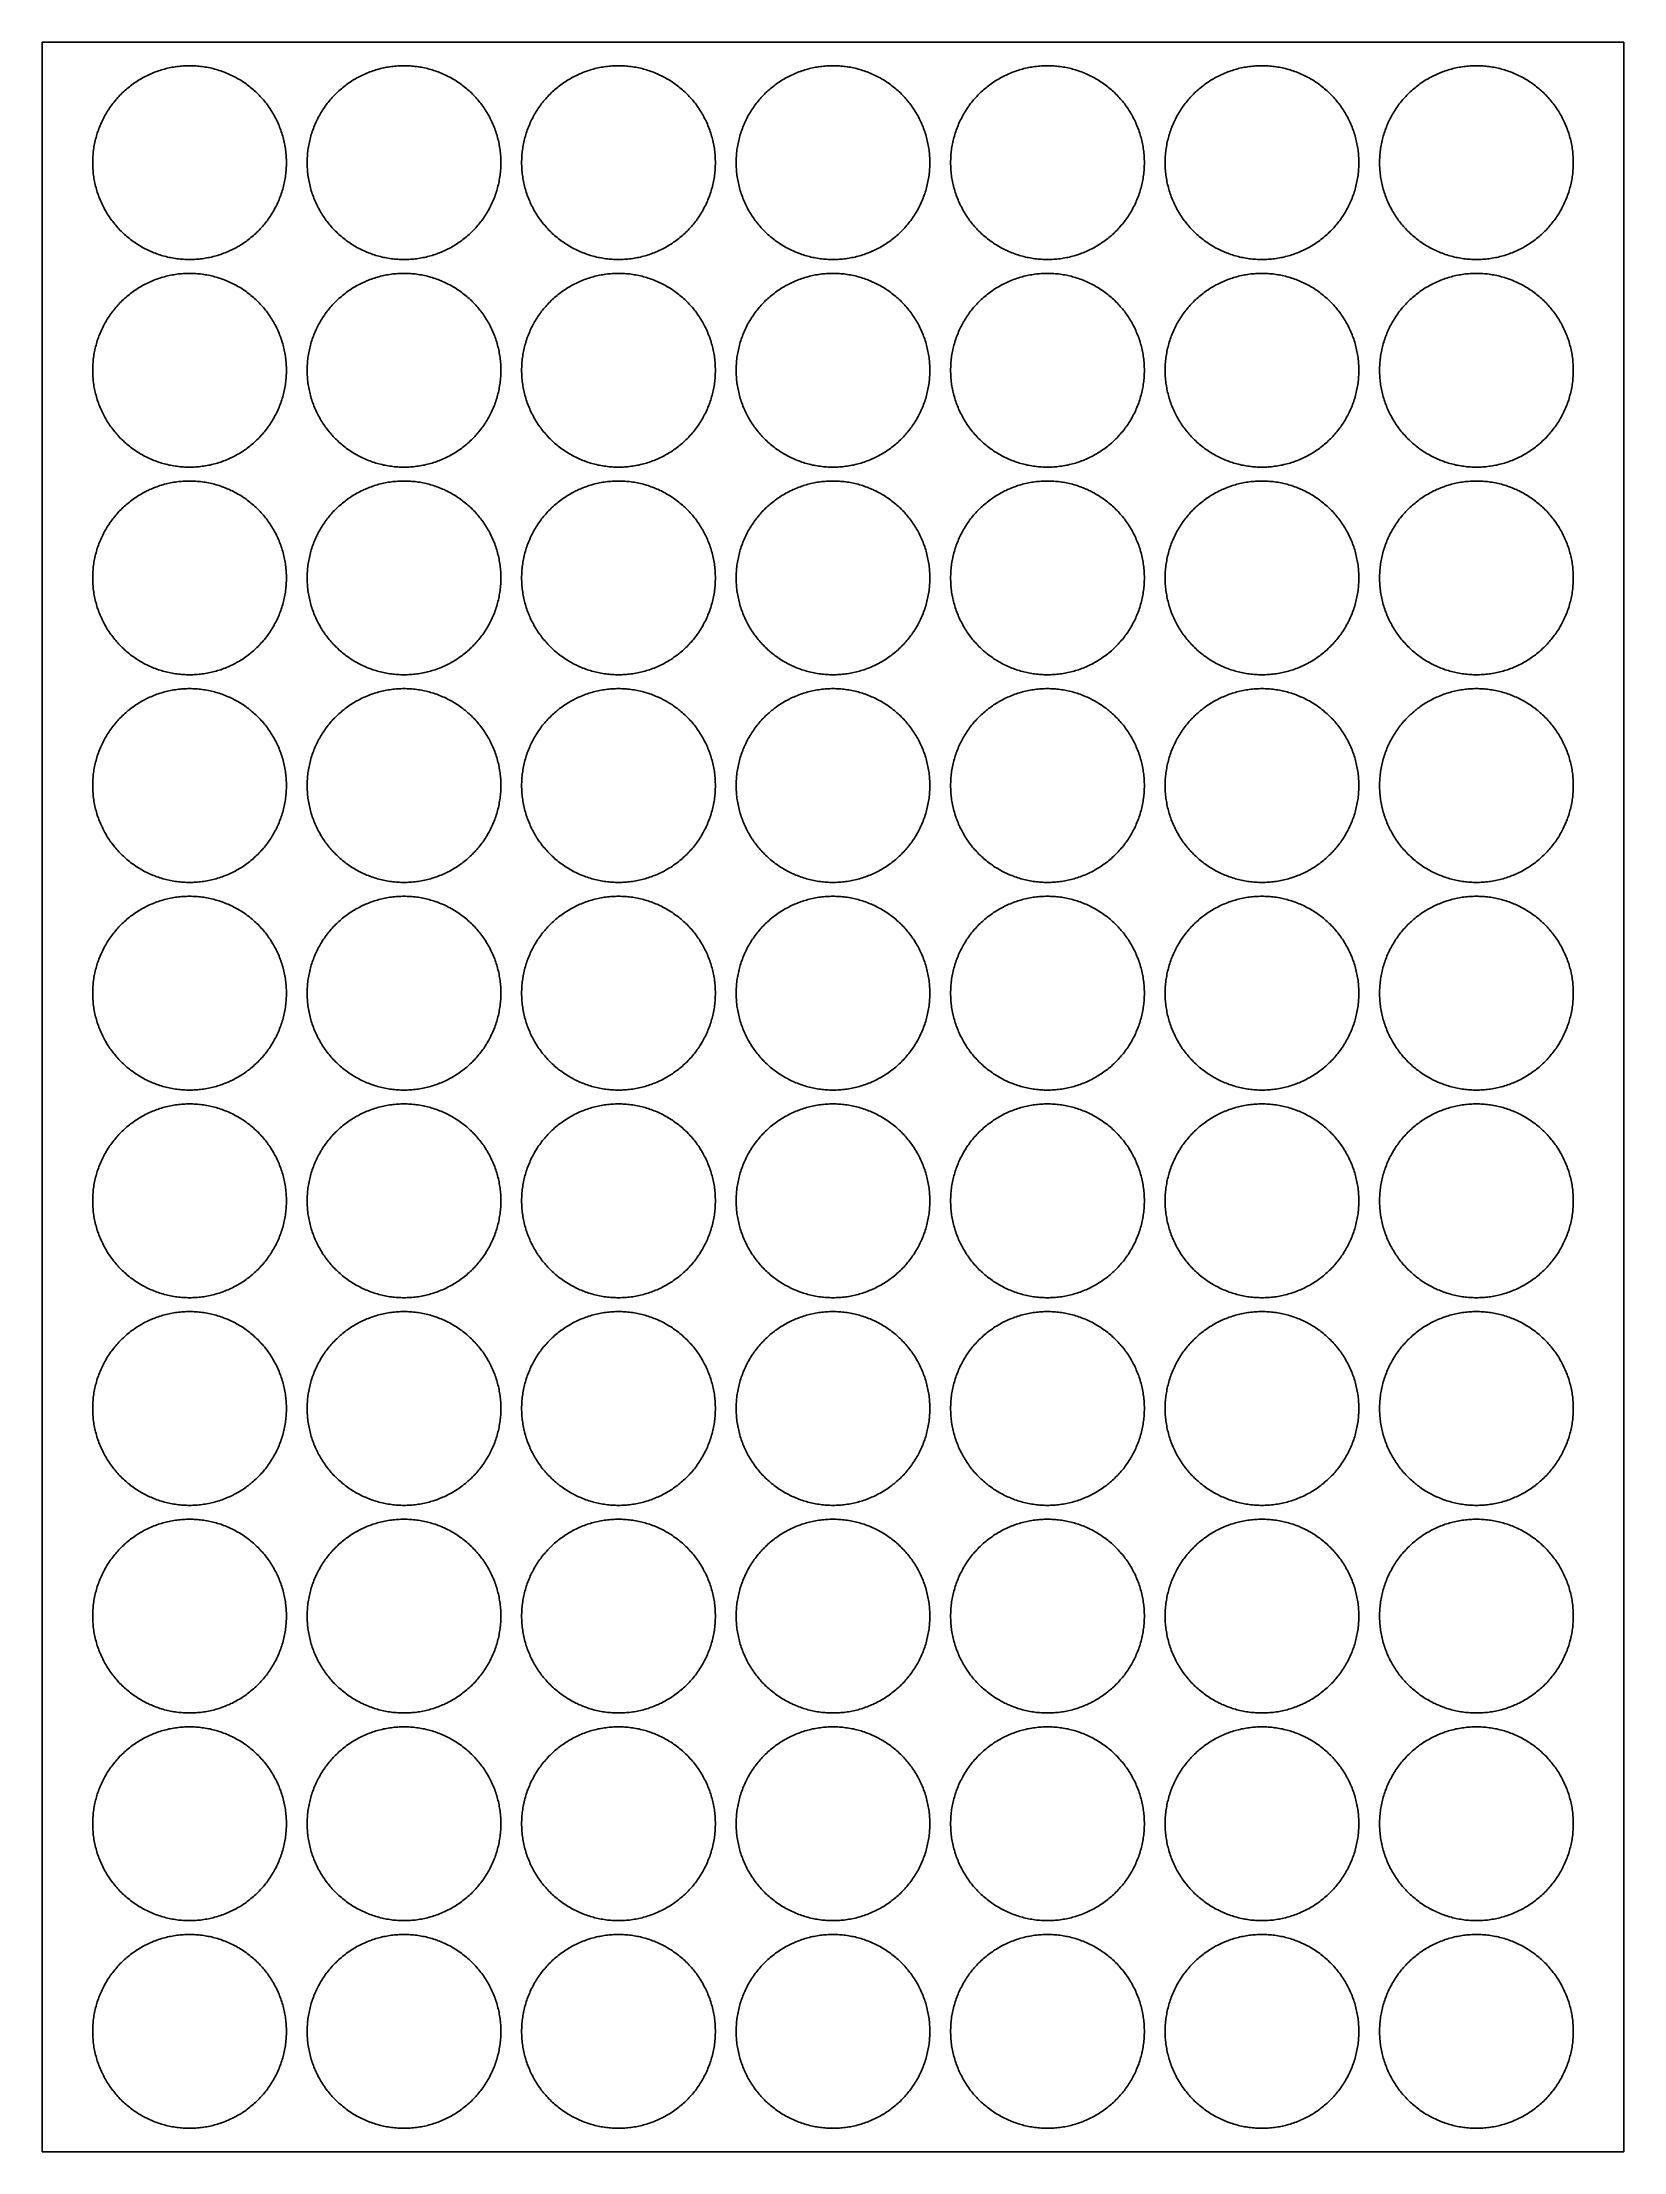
# Model space of a CAD drawing. Extents: x -114 to 114, y -152 to 152.
import ezdxf

# ---------------------------------------------------------------- set-up
doc = ezdxf.new("R2010")
doc.units = 0
doc.layers.get('0').update_dxf_attribs({"linetype": 'CONTINUOUS'})

msp = doc.modelspace()

# ---------------------------------------------------------------- linework, layer by layer
for points in [[(-114.3, -152.4), (-114.3, 152.4), (114.3, 152.4), (114.3, -152.4)], [(-107, 135), (-107, 135.23), (-106.99, 135.46), (-106.98, 135.69), (-106.97, 135.91), (-106.95, 136.14), (-106.93, 136.37), (-106.91, 136.6), (-106.88, 136.83), (-106.85, 137.05), (-106.81, 137.28), (-106.77, 137.5), (-106.73, 137.73), (-106.68, 137.95), (-106.63, 138.18), (-106.58, 138.4), (-106.52, 138.62), (-106.46, 138.84), (-106.39, 139.06), (-106.33, 139.28), (-106.25, 139.5), (-106.18, 139.71), (-106.1, 139.93), (-106.02, 140.14), (-105.93, 140.36), (-105.84, 140.57), (-105.75, 140.78), (-105.65, 140.98), (-105.55, 141.19), (-105.45, 141.39), (-105.35, 141.6), (-105.24, 141.8), (-105.12, 142), (-105.01, 142.2), (-104.89, 142.39), (-104.76, 142.58), (-104.64, 142.78), (-104.51, 142.97), (-104.38, 143.15), (-104.24, 143.34), (-104.11, 143.52), (-103.96, 143.7), (-103.82, 143.88), (-103.67, 144.05), (-103.52, 144.23), (-103.37, 144.4), (-103.22, 144.57), (-103.06, 144.73), (-102.9, 144.9), (-102.73, 145.06), (-102.57, 145.22), (-102.4, 145.37), (-102.23, 145.52), (-102.06, 145.67), (-101.88, 145.82), (-101.7, 145.96), (-101.52, 146.1), (-101.34, 146.24), (-101.15, 146.38), (-100.97, 146.51), (-100.78, 146.64), (-100.59, 146.76), (-100.39, 146.89), (-100.2, 147.01), (-100, 147.12), (-99.8, 147.24), (-99.6, 147.34), (-99.4, 147.45), (-99.19, 147.55), (-98.98, 147.65), (-98.78, 147.75), (-98.57, 147.84), (-98.36, 147.93), (-98.14, 148.02), (-97.93, 148.1), (-97.71, 148.18), (-97.5, 148.25), (-97.28, 148.33), (-97.06, 148.39), (-96.84, 148.46), (-96.62, 148.52), (-96.4, 148.58), (-96.18, 148.63), (-95.95, 148.68), (-95.73, 148.73), (-95.5, 148.77), (-95.28, 148.81), (-95.05, 148.85), (-94.83, 148.88), (-94.6, 148.91), (-94.37, 148.93), (-94.14, 148.95), (-93.91, 148.97), (-93.69, 148.98), (-93.46, 148.99), (-93.23, 149), (-93, 149), (-92.77, 149), (-92.54, 148.99), (-92.31, 148.98), (-92.08, 148.97), (-91.85, 148.95), (-91.63, 148.93), (-91.4, 148.91), (-91.17, 148.88), (-90.94, 148.85), (-90.72, 148.81), (-90.49, 148.77), (-90.27, 148.73), (-90.04, 148.68), (-89.82, 148.63), (-89.6, 148.58), (-89.38, 148.52), (-89.15, 148.46), (-88.94, 148.39), (-88.72, 148.33), (-88.5, 148.25), (-88.28, 148.18), (-88.07, 148.1), (-87.85, 148.02), (-87.64, 147.93), (-87.43, 147.84), (-87.22, 147.75), (-87.01, 147.65), (-86.81, 147.55), (-86.6, 147.45), (-86.4, 147.34), (-86.2, 147.24), (-86, 147.12), (-85.8, 147.01), (-85.61, 146.89), (-85.41, 146.76), (-85.22, 146.64), (-85.03, 146.51), (-84.84, 146.38), (-84.66, 146.24), (-84.48, 146.1), (-84.3, 145.96), (-84.12, 145.82), (-83.94, 145.67), (-83.77, 145.52), (-83.6, 145.37), (-83.43, 145.22), (-83.26, 145.06), (-83.1, 144.9), (-82.94, 144.73), (-82.78, 144.57), (-82.63, 144.4), (-82.47, 144.23), (-82.32, 144.05), (-82.18, 143.88), (-82.03, 143.7), (-81.89, 143.52), (-81.75, 143.34), (-81.62, 143.15), (-81.49, 142.97), (-81.36, 142.78), (-81.23, 142.58), (-81.11, 142.39), (-80.99, 142.2), (-80.87, 142), (-80.76, 141.8), (-80.65, 141.6), (-80.55, 141.39), (-80.44, 141.19), (-80.34, 140.98), (-80.25, 140.78), (-80.15, 140.57), (-80.06, 140.36), (-79.98, 140.14), (-79.9, 139.93), (-79.82, 139.71), (-79.74, 139.5), (-79.67, 139.28), (-79.6, 139.06), (-79.54, 138.84), (-79.48, 138.62), (-79.42, 138.4), (-79.37, 138.18), (-79.32, 137.95), (-79.27, 137.73), (-79.23, 137.5), (-79.19, 137.28), (-79.15, 137.05), (-79.12, 136.83), (-79.09, 136.6), (-79.07, 136.37), (-79.05, 136.14), (-79.03, 135.91), (-79.02, 135.69), (-79.01, 135.46), (-79, 135.23), (-79, 135), (-79, 134.77), (-79.01, 134.54), (-79.02, 134.31), (-79.03, 134.08), (-79.05, 133.85), (-79.07, 133.63), (-79.09, 133.4), (-79.12, 133.17), (-79.15, 132.94), (-79.19, 132.72), (-79.23, 132.49), (-79.27, 132.27), (-79.32, 132.04), (-79.37, 131.82), (-79.42, 131.6), (-79.48, 131.37), (-79.54, 131.15), (-79.6, 130.93), (-79.67, 130.72), (-79.74, 130.5), (-79.82, 130.28), (-79.9, 130.07), (-79.98, 129.85), (-80.06, 129.64), (-80.15, 129.43), (-80.25, 129.22), (-80.34, 129.01), (-80.44, 128.81), (-80.55, 128.6), (-80.65, 128.4), (-80.76, 128.2), (-80.87, 128), (-80.99, 127.8), (-81.11, 127.61), (-81.23, 127.41), (-81.36, 127.22), (-81.49, 127.03), (-81.62, 126.84), (-81.75, 126.66), (-81.89, 126.48), (-82.03, 126.3), (-82.18, 126.12), (-82.32, 125.94), (-82.47, 125.77), (-82.63, 125.6), (-82.78, 125.43), (-82.94, 125.26), (-83.1, 125.1), (-83.26, 124.94), (-83.43, 124.78), (-83.6, 124.63), (-83.77, 124.47), (-83.94, 124.32), (-84.12, 124.18), (-84.3, 124.03), (-84.48, 123.89), (-84.66, 123.75), (-84.84, 123.62), (-85.03, 123.49), (-85.22, 123.36), (-85.41, 123.23), (-85.61, 123.11), (-85.8, 122.99), (-86, 122.87), (-86.2, 122.76), (-86.4, 122.65), (-86.6, 122.54), (-86.81, 122.44), (-87.01, 122.34), (-87.22, 122.25), (-87.43, 122.15), (-87.64, 122.06), (-87.85, 121.98), (-88.07, 121.9), (-88.28, 121.82), (-88.5, 121.74), (-88.72, 121.67), (-88.94, 121.6), (-89.15, 121.54), (-89.38, 121.48), (-89.6, 121.42), (-89.82, 121.36), (-90.04, 121.31), (-90.27, 121.27), (-90.49, 121.22), (-90.72, 121.19), (-90.94, 121.15), (-91.17, 121.12), (-91.4, 121.09), (-91.63, 121.07), (-91.85, 121.04), (-92.08, 121.03), (-92.31, 121.01), (-92.54, 121.01), (-92.77, 121), (-93, 121), (-93.23, 121), (-93.46, 121.01), (-93.69, 121.01), (-93.91, 121.03), (-94.14, 121.04), (-94.37, 121.07), (-94.6, 121.09), (-94.83, 121.12), (-95.05, 121.15), (-95.28, 121.19), (-95.5, 121.22), (-95.73, 121.27), (-95.95, 121.31), (-96.18, 121.36), (-96.4, 121.42), (-96.62, 121.48), (-96.84, 121.54), (-97.06, 121.6), (-97.28, 121.67), (-97.5, 121.74), (-97.71, 121.82), (-97.93, 121.9), (-98.14, 121.98), (-98.36, 122.06), (-98.57, 122.15), (-98.78, 122.25), (-98.98, 122.34), (-99.19, 122.44), (-99.4, 122.54), (-99.6, 122.65), (-99.8, 122.76), (-100, 122.87), (-100.2, 122.99), (-100.39, 123.11), (-100.59, 123.23), (-100.78, 123.36), (-100.97, 123.49), (-101.15, 123.62), (-101.34, 123.75), (-101.52, 123.89), (-101.7, 124.03), (-101.88, 124.18), (-102.06, 124.32), (-102.23, 124.47), (-102.4, 124.63), (-102.57, 124.78), (-102.73, 124.94), (-102.9, 125.1), (-103.06, 125.26), (-103.22, 125.43), (-103.37, 125.6), (-103.52, 125.77), (-103.67, 125.94), (-103.82, 126.12), (-103.96, 126.3), (-104.11, 126.48), (-104.24, 126.66), (-104.38, 126.84), (-104.51, 127.03), (-104.64, 127.22), (-104.76, 127.41), (-104.89, 127.61), (-105.01, 127.8), (-105.12, 128), (-105.24, 128.2), (-105.35, 128.4), (-105.45, 128.6), (-105.55, 128.81), (-105.65, 129.01), (-105.75, 129.22), (-105.84, 129.43), (-105.93, 129.64), (-106.02, 129.85), (-106.1, 130.07), (-106.18, 130.28), (-106.25, 130.5), (-106.33, 130.72), (-106.39, 130.93), (-106.46, 131.15), (-106.52, 131.37), (-106.58, 131.6), (-106.63, 131.82), (-106.68, 132.04), (-106.73, 132.27), (-106.77, 132.49), (-106.81, 132.72), (-106.85, 132.94), (-106.88, 133.17), (-106.91, 133.4), (-106.93, 133.63), (-106.95, 133.85), (-106.97, 134.08), (-106.98, 134.31), (-106.99, 134.54), (-107, 134.77)], [(-76, 135), (-76, 135.23), (-75.99, 135.46), (-75.98, 135.69), (-75.97, 135.91), (-75.95, 136.14), (-75.93, 136.37), (-75.91, 136.6), (-75.88, 136.83), (-75.85, 137.05), (-75.81, 137.28), (-75.77, 137.5), (-75.73, 137.73), (-75.68, 137.95), (-75.63, 138.18), (-75.58, 138.4), (-75.52, 138.62), (-75.46, 138.84), (-75.4, 139.06), (-75.33, 139.28), (-75.26, 139.5), (-75.18, 139.71), (-75.1, 139.93), (-75.02, 140.14), (-74.93, 140.36), (-74.84, 140.57), (-74.75, 140.78), (-74.65, 140.98), (-74.56, 141.19), (-74.45, 141.39), (-74.35, 141.6), (-74.24, 141.8), (-74.12, 142), (-74.01, 142.2), (-73.89, 142.39), (-73.77, 142.58), (-73.64, 142.78), (-73.51, 142.97), (-73.38, 143.15), (-73.24, 143.34), (-73.11, 143.52), (-72.96, 143.7), (-72.82, 143.88), (-72.67, 144.05), (-72.52, 144.23), (-72.37, 144.4), (-72.22, 144.57), (-72.06, 144.73), (-71.9, 144.9), (-71.73, 145.06), (-71.57, 145.22), (-71.4, 145.37), (-71.23, 145.52), (-71.06, 145.67), (-70.88, 145.82), (-70.7, 145.96), (-70.52, 146.1), (-70.34, 146.24), (-70.15, 146.38), (-69.97, 146.51), (-69.78, 146.64), (-69.59, 146.76), (-69.39, 146.89), (-69.2, 147.01), (-69, 147.12), (-68.8, 147.24), (-68.6, 147.34), (-68.4, 147.45), (-68.19, 147.55), (-67.98, 147.65), (-67.78, 147.75), (-67.57, 147.84), (-67.36, 147.93), (-67.14, 148.02), (-66.93, 148.1), (-66.72, 148.18), (-66.5, 148.25), (-66.28, 148.33), (-66.06, 148.39), (-65.84, 148.46), (-65.62, 148.52), (-65.4, 148.58), (-65.18, 148.63), (-64.95, 148.68), (-64.73, 148.73), (-64.51, 148.77), (-64.28, 148.81), (-64.05, 148.85), (-63.83, 148.88), (-63.6, 148.91), (-63.37, 148.93), (-63.14, 148.95), (-62.91, 148.97), (-62.69, 148.98), (-62.46, 148.99), (-62.23, 149), (-62, 149), (-61.77, 149), (-61.54, 148.99), (-61.31, 148.98), (-61.08, 148.97), (-60.86, 148.95), (-60.63, 148.93), (-60.4, 148.91), (-60.17, 148.88), (-59.95, 148.85), (-59.72, 148.81), (-59.49, 148.77), (-59.27, 148.73), (-59.04, 148.68), (-58.82, 148.63), (-58.6, 148.58), (-58.38, 148.52), (-58.16, 148.46), (-57.94, 148.39), (-57.72, 148.33), (-57.5, 148.25), (-57.28, 148.18), (-57.07, 148.1), (-56.85, 148.02), (-56.64, 147.93), (-56.43, 147.84), (-56.22, 147.75), (-56.01, 147.65), (-55.81, 147.55), (-55.6, 147.45), (-55.4, 147.34), (-55.2, 147.24), (-55, 147.12), (-54.8, 147.01), (-54.61, 146.89), (-54.41, 146.76), (-54.22, 146.64), (-54.03, 146.51), (-53.84, 146.38), (-53.66, 146.24), (-53.48, 146.1), (-53.3, 145.96), (-53.12, 145.82), (-52.94, 145.67), (-52.77, 145.52), (-52.6, 145.37), (-52.43, 145.22), (-52.26, 145.06), (-52.1, 144.9), (-51.94, 144.73), (-51.78, 144.57), (-51.63, 144.4), (-51.47, 144.23), (-51.32, 144.05), (-51.18, 143.88), (-51.03, 143.7), (-50.89, 143.52), (-50.75, 143.34), (-50.62, 143.15), (-50.49, 142.97), (-50.36, 142.78), (-50.23, 142.58), (-50.11, 142.39), (-49.99, 142.2), (-49.88, 142), (-49.76, 141.8), (-49.65, 141.6), (-49.55, 141.39), (-49.44, 141.19), (-49.34, 140.98), (-49.25, 140.78), (-49.15, 140.57), (-49.07, 140.36), (-48.98, 140.14), (-48.9, 139.93), (-48.82, 139.71), (-48.74, 139.5), (-48.67, 139.28), (-48.6, 139.06), (-48.54, 138.84), (-48.48, 138.62), (-48.42, 138.4), (-48.37, 138.18), (-48.32, 137.95), (-48.27, 137.73), (-48.23, 137.5), (-48.19, 137.28), (-48.15, 137.05), (-48.12, 136.83), (-48.09, 136.6), (-48.07, 136.37), (-48.05, 136.14), (-48.03, 135.91), (-48.02, 135.69), (-48.01, 135.46), (-48, 135.23), (-48, 135), (-48, 134.77), (-48.01, 134.54), (-48.02, 134.31), (-48.03, 134.08), (-48.05, 133.85), (-48.07, 133.63), (-48.09, 133.4), (-48.12, 133.17), (-48.15, 132.94), (-48.19, 132.72), (-48.23, 132.49), (-48.27, 132.27), (-48.32, 132.04), (-48.37, 131.82), (-48.42, 131.6), (-48.48, 131.37), (-48.54, 131.15), (-48.6, 130.93), (-48.67, 130.72), (-48.74, 130.5), (-48.82, 130.28), (-48.9, 130.07), (-48.98, 129.85), (-49.07, 129.64), (-49.15, 129.43), (-49.25, 129.22), (-49.34, 129.01), (-49.44, 128.81), (-49.55, 128.6), (-49.65, 128.4), (-49.76, 128.2), (-49.88, 128), (-49.99, 127.8), (-50.11, 127.61), (-50.23, 127.41), (-50.36, 127.22), (-50.49, 127.03), (-50.62, 126.84), (-50.75, 126.66), (-50.89, 126.48), (-51.03, 126.3), (-51.18, 126.12), (-51.32, 125.94), (-51.47, 125.77), (-51.63, 125.6), (-51.78, 125.43), (-51.94, 125.26), (-52.1, 125.1), (-52.26, 124.94), (-52.43, 124.78), (-52.6, 124.63), (-52.77, 124.47), (-52.94, 124.32), (-53.12, 124.18), (-53.3, 124.03), (-53.48, 123.89), (-53.66, 123.75), (-53.84, 123.62), (-54.03, 123.49), (-54.22, 123.36), (-54.41, 123.23), (-54.61, 123.11), (-54.8, 122.99), (-55, 122.87), (-55.2, 122.76), (-55.4, 122.65), (-55.6, 122.54), (-55.81, 122.44), (-56.01, 122.34), (-56.22, 122.25), (-56.43, 122.15), (-56.64, 122.06), (-56.85, 121.98), (-57.07, 121.9), (-57.28, 121.82), (-57.5, 121.74), (-57.72, 121.67), (-57.94, 121.6), (-58.16, 121.54), (-58.38, 121.48), (-58.6, 121.42), (-58.82, 121.36), (-59.04, 121.31), (-59.27, 121.27), (-59.49, 121.22), (-59.72, 121.19), (-59.95, 121.15), (-60.17, 121.12), (-60.4, 121.09), (-60.63, 121.07), (-60.86, 121.04), (-61.08, 121.03), (-61.31, 121.01), (-61.54, 121.01), (-61.77, 121), (-62, 121), (-62.23, 121), (-62.46, 121.01), (-62.69, 121.01), (-62.91, 121.03), (-63.14, 121.04), (-63.37, 121.07), (-63.6, 121.09), (-63.83, 121.12), (-64.05, 121.15), (-64.28, 121.19), (-64.51, 121.22), (-64.73, 121.27), (-64.95, 121.31), (-65.18, 121.36), (-65.4, 121.42), (-65.62, 121.48), (-65.84, 121.54), (-66.06, 121.6), (-66.28, 121.67), (-66.5, 121.74), (-66.72, 121.82), (-66.93, 121.9), (-67.14, 121.98), (-67.36, 122.06), (-67.57, 122.15), (-67.78, 122.25), (-67.98, 122.34), (-68.19, 122.44), (-68.4, 122.54), (-68.6, 122.65), (-68.8, 122.76), (-69, 122.87), (-69.2, 122.99), (-69.39, 123.11), (-69.59, 123.23), (-69.78, 123.36), (-69.97, 123.49), (-70.15, 123.62), (-70.34, 123.75), (-70.52, 123.89), (-70.7, 124.03), (-70.88, 124.18), (-71.06, 124.32), (-71.23, 124.47), (-71.4, 124.63), (-71.57, 124.78), (-71.73, 124.94), (-71.9, 125.1), (-72.06, 125.26), (-72.22, 125.43), (-72.37, 125.6), (-72.52, 125.77), (-72.67, 125.94), (-72.82, 126.12), (-72.96, 126.3), (-73.11, 126.48), (-73.24, 126.66), (-73.38, 126.84), (-73.51, 127.03), (-73.64, 127.22), (-73.77, 127.41), (-73.89, 127.61), (-74.01, 127.8), (-74.12, 128), (-74.24, 128.2), (-74.35, 128.4), (-74.45, 128.6), (-74.56, 128.81), (-74.65, 129.01), (-74.75, 129.22), (-74.84, 129.43), (-74.93, 129.64), (-75.02, 129.85), (-75.1, 130.07), (-75.18, 130.28), (-75.26, 130.5), (-75.33, 130.72), (-75.4, 130.93), (-75.46, 131.15), (-75.52, 131.37), (-75.58, 131.6), (-75.63, 131.82), (-75.68, 132.04), (-75.73, 132.27), (-75.77, 132.49), (-75.81, 132.72), (-75.85, 132.94), (-75.88, 133.17), (-75.91, 133.4), (-75.93, 133.63), (-75.95, 133.85), (-75.97, 134.08), (-75.98, 134.31), (-75.99, 134.54), (-76, 134.77)], [(-45, 135), (-45, 135.23), (-44.99, 135.46), (-44.98, 135.69), (-44.97, 135.91), (-44.95, 136.14), (-44.93, 136.37), (-44.91, 136.6), (-44.88, 136.83), (-44.85, 137.05), (-44.81, 137.28), (-44.77, 137.5), (-44.73, 137.73), (-44.68, 137.95), (-44.63, 138.18), (-44.58, 138.4), (-44.52, 138.62), (-44.46, 138.84), (-44.4, 139.06), (-44.33, 139.28), (-44.26, 139.5), (-44.18, 139.71), (-44.1, 139.93), (-44.02, 140.14), (-43.93, 140.36), (-43.84, 140.57), (-43.75, 140.78), (-43.66, 140.98), (-43.56, 141.19), (-43.45, 141.39), (-43.35, 141.6), (-43.24, 141.8), (-43.12, 142), (-43.01, 142.2), (-42.89, 142.39), (-42.77, 142.58), (-42.64, 142.78), (-42.51, 142.97), (-42.38, 143.15), (-42.24, 143.34), (-42.11, 143.52), (-41.97, 143.7), (-41.82, 143.88), (-41.67, 144.05), (-41.52, 144.23), (-41.37, 144.4), (-41.22, 144.57), (-41.06, 144.73), (-40.9, 144.9), (-40.74, 145.06), (-40.57, 145.22), (-40.4, 145.37), (-40.23, 145.52), (-40.06, 145.67), (-39.88, 145.82), (-39.7, 145.96), (-39.52, 146.1), (-39.34, 146.24), (-39.15, 146.38), (-38.97, 146.51), (-38.78, 146.64), (-38.59, 146.76), (-38.39, 146.89), (-38.2, 147.01), (-38, 147.12), (-37.8, 147.24), (-37.6, 147.34), (-37.4, 147.45), (-37.19, 147.55), (-36.99, 147.65), (-36.78, 147.75), (-36.57, 147.84), (-36.36, 147.93), (-36.14, 148.02), (-35.93, 148.1), (-35.72, 148.18), (-35.5, 148.25), (-35.28, 148.33), (-35.06, 148.39), (-34.84, 148.46), (-34.62, 148.52), (-34.4, 148.58), (-34.18, 148.63), (-33.95, 148.68), (-33.73, 148.73), (-33.51, 148.77), (-33.28, 148.81), (-33.05, 148.85), (-32.83, 148.88), (-32.6, 148.91), (-32.37, 148.93), (-32.14, 148.95), (-31.92, 148.97), (-31.69, 148.98), (-31.46, 148.99), (-31.23, 149), (-31, 149), (-30.77, 149), (-30.54, 148.99), (-30.31, 148.98), (-30.08, 148.97), (-29.86, 148.95), (-29.63, 148.93), (-29.4, 148.91), (-29.17, 148.88), (-28.95, 148.85), (-28.72, 148.81), (-28.49, 148.77), (-28.27, 148.73), (-28.04, 148.68), (-27.82, 148.63), (-27.6, 148.58), (-27.38, 148.52), (-27.16, 148.46), (-26.94, 148.39), (-26.72, 148.33), (-26.5, 148.25), (-26.28, 148.18), (-26.07, 148.1), (-25.85, 148.02), (-25.64, 147.93), (-25.43, 147.84), (-25.22, 147.75), (-25.01, 147.65), (-24.81, 147.55), (-24.6, 147.45), (-24.4, 147.34), (-24.2, 147.24), (-24, 147.12), (-23.8, 147.01), (-23.61, 146.89), (-23.41, 146.76), (-23.22, 146.64), (-23.03, 146.51), (-22.84, 146.38), (-22.66, 146.24), (-22.48, 146.1), (-22.3, 145.96), (-22.12, 145.82), (-21.94, 145.67), (-21.77, 145.52), (-21.6, 145.37), (-21.43, 145.22), (-21.26, 145.06), (-21.1, 144.9), (-20.94, 144.73), (-20.78, 144.57), (-20.63, 144.4), (-20.47, 144.23), (-20.32, 144.05), (-20.18, 143.88), (-20.03, 143.7), (-19.89, 143.52), (-19.75, 143.34), (-19.62, 143.15), (-19.49, 142.97), (-19.36, 142.78), (-19.23, 142.58), (-19.11, 142.39), (-18.99, 142.2), (-18.88, 142), (-18.76, 141.8), (-18.65, 141.6), (-18.55, 141.39), (-18.44, 141.19), (-18.34, 140.98), (-18.25, 140.78), (-18.15, 140.57), (-18.07, 140.36), (-17.98, 140.14), (-17.9, 139.93), (-17.82, 139.71), (-17.74, 139.5), (-17.67, 139.28), (-17.6, 139.06), (-17.54, 138.84), (-17.48, 138.62), (-17.42, 138.4), (-17.37, 138.18), (-17.32, 137.95), (-17.27, 137.73), (-17.23, 137.5), (-17.19, 137.28), (-17.15, 137.05), (-17.12, 136.83), (-17.09, 136.6), (-17.07, 136.37), (-17.05, 136.14), (-17.03, 135.91), (-17.02, 135.69), (-17.01, 135.46), (-17, 135.23), (-17, 135), (-17, 134.77), (-17.01, 134.54), (-17.02, 134.31), (-17.03, 134.08), (-17.05, 133.85), (-17.07, 133.63), (-17.09, 133.4), (-17.12, 133.17), (-17.15, 132.94), (-17.19, 132.72), (-17.23, 132.49), (-17.27, 132.27), (-17.32, 132.04), (-17.37, 131.82), (-17.42, 131.6), (-17.48, 131.37), (-17.54, 131.15), (-17.6, 130.93), (-17.67, 130.72), (-17.74, 130.5), (-17.82, 130.28), (-17.9, 130.07), (-17.98, 129.85), (-18.07, 129.64), (-18.15, 129.43), (-18.25, 129.22), (-18.34, 129.01), (-18.44, 128.81), (-18.55, 128.6), (-18.65, 128.4), (-18.76, 128.2), (-18.88, 128), (-18.99, 127.8), (-19.11, 127.61), (-19.23, 127.41), (-19.36, 127.22), (-19.49, 127.03), (-19.62, 126.84), (-19.75, 126.66), (-19.89, 126.48), (-20.03, 126.3), (-20.18, 126.12), (-20.32, 125.94), (-20.47, 125.77), (-20.63, 125.6), (-20.78, 125.43), (-20.94, 125.26), (-21.1, 125.1), (-21.26, 124.94), (-21.43, 124.78), (-21.6, 124.63), (-21.77, 124.47), (-21.94, 124.32), (-22.12, 124.18), (-22.3, 124.03), (-22.48, 123.89), (-22.66, 123.75), (-22.84, 123.62), (-23.03, 123.49), (-23.22, 123.36), (-23.41, 123.23), (-23.61, 123.11), (-23.8, 122.99), (-24, 122.87), (-24.2, 122.76), (-24.4, 122.65), (-24.6, 122.54), (-24.81, 122.44), (-25.01, 122.34), (-25.22, 122.25), (-25.43, 122.15), (-25.64, 122.06), (-25.85, 121.98), (-26.07, 121.9), (-26.28, 121.82), (-26.5, 121.74), (-26.72, 121.67), (-26.94, 121.6), (-27.16, 121.54), (-27.38, 121.48), (-27.6, 121.42), (-27.82, 121.36), (-28.04, 121.31), (-28.27, 121.27), (-28.49, 121.22), (-28.72, 121.19), (-28.95, 121.15), (-29.17, 121.12), (-29.4, 121.09), (-29.63, 121.07), (-29.86, 121.04), (-30.08, 121.03), (-30.31, 121.01), (-30.54, 121.01), (-30.77, 121), (-31, 121), (-31.23, 121), (-31.46, 121.01), (-31.69, 121.01), (-31.92, 121.03), (-32.14, 121.04), (-32.37, 121.07), (-32.6, 121.09), (-32.83, 121.12), (-33.05, 121.15), (-33.28, 121.19), (-33.51, 121.22), (-33.73, 121.27), (-33.95, 121.31), (-34.18, 121.36), (-34.4, 121.42), (-34.62, 121.48), (-34.84, 121.54), (-35.06, 121.6), (-35.28, 121.67), (-35.5, 121.74), (-35.72, 121.82), (-35.93, 121.9), (-36.14, 121.98), (-36.36, 122.06), (-36.57, 122.15), (-36.78, 122.25), (-36.99, 122.34), (-37.19, 122.44), (-37.4, 122.54), (-37.6, 122.65), (-37.8, 122.76), (-38, 122.87), (-38.2, 122.99), (-38.39, 123.11), (-38.59, 123.23), (-38.78, 123.36), (-38.97, 123.49), (-39.15, 123.62), (-39.34, 123.75), (-39.52, 123.89), (-39.7, 124.03), (-39.88, 124.18), (-40.06, 124.32), (-40.23, 124.47), (-40.4, 124.63), (-40.57, 124.78), (-40.74, 124.94), (-40.9, 125.1), (-41.06, 125.26), (-41.22, 125.43), (-41.37, 125.6), (-41.52, 125.77), (-41.67, 125.94), (-41.82, 126.12), (-41.97, 126.3), (-42.11, 126.48), (-42.24, 126.66), (-42.38, 126.84), (-42.51, 127.03), (-42.64, 127.22), (-42.77, 127.41), (-42.89, 127.61), (-43.01, 127.8), (-43.12, 128), (-43.24, 128.2), (-43.35, 128.4), (-43.45, 128.6), (-43.56, 128.81), (-43.66, 129.01), (-43.75, 129.22), (-43.84, 129.43), (-43.93, 129.64), (-44.02, 129.85), (-44.1, 130.07), (-44.18, 130.28), (-44.26, 130.5), (-44.33, 130.72), (-44.4, 130.93), (-44.46, 131.15), (-44.52, 131.37), (-44.58, 131.6), (-44.63, 131.82), (-44.68, 132.04), (-44.73, 132.27), (-44.77, 132.49), (-44.81, 132.72), (-44.85, 132.94), (-44.88, 133.17), (-44.91, 133.4), (-44.93, 133.63), (-44.95, 133.85), (-44.97, 134.08), (-44.98, 134.31), (-44.99, 134.54), (-45, 134.77)], [(-14, 135), (-14, 135.23), (-13.99, 135.46), (-13.98, 135.69), (-13.97, 135.91), (-13.95, 136.14), (-13.93, 136.37), (-13.91, 136.6), (-13.88, 136.83), (-13.85, 137.05), (-13.81, 137.28), (-13.77, 137.5), (-13.73, 137.73), (-13.68, 137.95), (-13.63, 138.18), (-13.58, 138.4), (-13.52, 138.62), (-13.46, 138.84), (-13.4, 139.06), (-13.33, 139.28), (-13.26, 139.5), (-13.18, 139.71), (-13.1, 139.93), (-13.02, 140.14), (-12.93, 140.36), (-12.84, 140.57), (-12.75, 140.78), (-12.66, 140.98), (-12.56, 141.19), (-12.45, 141.39), (-12.35, 141.6), (-12.24, 141.8), (-12.12, 142), (-12.01, 142.2), (-11.89, 142.39), (-11.77, 142.58), (-11.64, 142.78), (-11.51, 142.97), (-11.38, 143.15), (-11.24, 143.34), (-11.11, 143.52), (-10.97, 143.7), (-10.82, 143.88), (-10.67, 144.05), (-10.53, 144.23), (-10.37, 144.4), (-10.22, 144.57), (-10.06, 144.73), (-9.9, 144.9), (-9.74, 145.06), (-9.57, 145.22), (-9.4, 145.37), (-9.23, 145.52), (-9.06, 145.67), (-8.88, 145.82), (-8.7, 145.96), (-8.52, 146.1), (-8.34, 146.24), (-8.15, 146.38), (-7.97, 146.51), (-7.78, 146.64), (-7.59, 146.76), (-7.39, 146.89), (-7.2, 147.01), (-7, 147.12), (-6.8, 147.24), (-6.6, 147.34), (-6.4, 147.45), (-6.19, 147.55), (-5.99, 147.65), (-5.78, 147.75), (-5.57, 147.84), (-5.36, 147.93), (-5.15, 148.02), (-4.93, 148.1), (-4.72, 148.18), (-4.5, 148.25), (-4.28, 148.33), (-4.06, 148.39), (-3.84, 148.46), (-3.62, 148.52), (-3.4, 148.58), (-3.18, 148.63), (-2.96, 148.68), (-2.73, 148.73), (-2.51, 148.77), (-2.28, 148.81), (-2.05, 148.85), (-1.83, 148.88), (-1.6, 148.91), (-1.37, 148.93), (-1.14, 148.95), (-0.92, 148.97), (-0.69, 148.98), (-0.46, 148.99), (-0.23, 149), (0, 149), (0.23, 149), (0.46, 148.99), (0.69, 148.98), (0.92, 148.97), (1.14, 148.95), (1.37, 148.93), (1.6, 148.91), (1.83, 148.88), (2.05, 148.85), (2.28, 148.81), (2.51, 148.77), (2.73, 148.73), (2.96, 148.68), (3.18, 148.63), (3.4, 148.58), (3.62, 148.52), (3.84, 148.46), (4.06, 148.39), (4.28, 148.33), (4.5, 148.25), (4.72, 148.18), (4.93, 148.1), (5.15, 148.02), (5.36, 147.93), (5.57, 147.84), (5.78, 147.75), (5.99, 147.65), (6.19, 147.55), (6.4, 147.45), (6.6, 147.34), (6.8, 147.24), (7, 147.12), (7.2, 147.01), (7.39, 146.89), (7.59, 146.76), (7.78, 146.64), (7.97, 146.51), (8.15, 146.38), (8.34, 146.24), (8.52, 146.1), (8.7, 145.96), (8.88, 145.82), (9.06, 145.67), (9.23, 145.52), (9.4, 145.37), (9.57, 145.22), (9.74, 145.06), (9.9, 144.9), (10.06, 144.73), (10.22, 144.57), (10.37, 144.4), (10.53, 144.23), (10.67, 144.05), (10.82, 143.88), (10.97, 143.7), (11.11, 143.52), (11.24, 143.34), (11.38, 143.15), (11.51, 142.97), (11.64, 142.78), (11.77, 142.58), (11.89, 142.39), (12.01, 142.2), (12.12, 142), (12.24, 141.8), (12.35, 141.6), (12.45, 141.39), (12.56, 141.19), (12.66, 140.98), (12.75, 140.78), (12.84, 140.57), (12.93, 140.36), (13.02, 140.14), (13.1, 139.93), (13.18, 139.71), (13.26, 139.5), (13.33, 139.28), (13.4, 139.06), (13.46, 138.84), (13.52, 138.62), (13.58, 138.4), (13.63, 138.18), (13.68, 137.95), (13.73, 137.73), (13.77, 137.5), (13.81, 137.28), (13.85, 137.05), (13.88, 136.83), (13.91, 136.6), (13.93, 136.37), (13.95, 136.14), (13.97, 135.91), (13.98, 135.69), (13.99, 135.46), (14, 135.23), (14, 135), (14, 134.77), (13.99, 134.54), (13.98, 134.31), (13.97, 134.08), (13.95, 133.85), (13.93, 133.63), (13.91, 133.4), (13.88, 133.17), (13.85, 132.94), (13.81, 132.72), (13.77, 132.49), (13.73, 132.27), (13.68, 132.04), (13.63, 131.82), (13.58, 131.6), (13.52, 131.37), (13.46, 131.15), (13.4, 130.93), (13.33, 130.72), (13.26, 130.5), (13.18, 130.28), (13.1, 130.07), (13.02, 129.85), (12.93, 129.64), (12.84, 129.43), (12.75, 129.22), (12.66, 129.01), (12.56, 128.81), (12.45, 128.6), (12.35, 128.4), (12.24, 128.2), (12.12, 128), (12.01, 127.8), (11.89, 127.61), (11.77, 127.41), (11.64, 127.22), (11.51, 127.03), (11.38, 126.84), (11.24, 126.66), (11.11, 126.48), (10.97, 126.3), (10.82, 126.12), (10.67, 125.94), (10.53, 125.77), (10.37, 125.6), (10.22, 125.43), (10.06, 125.26), (9.9, 125.1), (9.74, 124.94), (9.57, 124.78), (9.4, 124.63), (9.23, 124.47), (9.06, 124.32), (8.88, 124.18), (8.7, 124.03), (8.52, 123.89), (8.34, 123.75), (8.15, 123.62), (7.97, 123.49), (7.78, 123.36), (7.59, 123.23), (7.39, 123.11), (7.2, 122.99), (7, 122.87), (6.8, 122.76), (6.6, 122.65), (6.4, 122.54), (6.19, 122.44), (5.99, 122.34), (5.78, 122.25), (5.57, 122.15), (5.36, 122.06), (5.15, 121.98), (4.93, 121.9), (4.72, 121.82), (4.5, 121.74), (4.28, 121.67), (4.06, 121.6), (3.84, 121.54), (3.62, 121.48), (3.4, 121.42), (3.18, 121.36), (2.96, 121.31), (2.73, 121.27), (2.51, 121.22), (2.28, 121.19), (2.05, 121.15), (1.83, 121.12), (1.6, 121.09), (1.37, 121.07), (1.14, 121.04), (0.92, 121.03), (0.69, 121.01), (0.46, 121.01), (0.23, 121), (0, 121), (-0.23, 121), (-0.46, 121.01), (-0.69, 121.01), (-0.92, 121.03), (-1.14, 121.04), (-1.37, 121.07), (-1.6, 121.09), (-1.83, 121.12), (-2.05, 121.15), (-2.28, 121.19), (-2.51, 121.22), (-2.73, 121.27), (-2.96, 121.31), (-3.18, 121.36), (-3.4, 121.42), (-3.62, 121.48), (-3.84, 121.54), (-4.06, 121.6), (-4.28, 121.67), (-4.5, 121.74), (-4.72, 121.82), (-4.93, 121.9), (-5.15, 121.98), (-5.36, 122.06), (-5.57, 122.15), (-5.78, 122.25), (-5.99, 122.34), (-6.19, 122.44), (-6.4, 122.54), (-6.6, 122.65), (-6.8, 122.76), (-7, 122.87), (-7.2, 122.99), (-7.39, 123.11), (-7.59, 123.23), (-7.78, 123.36), (-7.97, 123.49), (-8.15, 123.62), (-8.34, 123.75), (-8.52, 123.89), (-8.7, 124.03), (-8.88, 124.18), (-9.06, 124.32), (-9.23, 124.47), (-9.4, 124.63), (-9.57, 124.78), (-9.74, 124.94), (-9.9, 125.1), (-10.06, 125.26), (-10.22, 125.43), (-10.37, 125.6), (-10.53, 125.77), (-10.67, 125.94), (-10.82, 126.12), (-10.97, 126.3), (-11.11, 126.48), (-11.24, 126.66), (-11.38, 126.84), (-11.51, 127.03), (-11.64, 127.22), (-11.77, 127.41), (-11.89, 127.61), (-12.01, 127.8), (-12.12, 128), (-12.24, 128.2), (-12.35, 128.4), (-12.45, 128.6), (-12.56, 128.81), (-12.66, 129.01), (-12.75, 129.22), (-12.84, 129.43), (-12.93, 129.64), (-13.02, 129.85), (-13.1, 130.07), (-13.18, 130.28), (-13.26, 130.5), (-13.33, 130.72), (-13.4, 130.93), (-13.46, 131.15), (-13.52, 131.37), (-13.58, 131.6), (-13.63, 131.82), (-13.68, 132.04), (-13.73, 132.27), (-13.77, 132.49), (-13.81, 132.72), (-13.85, 132.94), (-13.88, 133.17), (-13.91, 133.4), (-13.93, 133.63), (-13.95, 133.85), (-13.97, 134.08), (-13.98, 134.31), (-13.99, 134.54), (-14, 134.77)], [(17, 135), (17, 135.23), (17.01, 135.46), (17.02, 135.69), (17.03, 135.91), (17.05, 136.14), (17.07, 136.37), (17.09, 136.6), (17.12, 136.83), (17.15, 137.05), (17.19, 137.28), (17.23, 137.5), (17.27, 137.73), (17.32, 137.95), (17.37, 138.18), (17.42, 138.4), (17.48, 138.62), (17.54, 138.84), (17.6, 139.06), (17.67, 139.28), (17.74, 139.5), (17.82, 139.71), (17.9, 139.93), (17.98, 140.14), (18.07, 140.36), (18.15, 140.57), (18.25, 140.78), (18.34, 140.98), (18.44, 141.19), (18.55, 141.39), (18.65, 141.6), (18.76, 141.8), (18.88, 142), (18.99, 142.2), (19.11, 142.39), (19.23, 142.58), (19.36, 142.78), (19.49, 142.97), (19.62, 143.15), (19.75, 143.34), (19.89, 143.52), (20.03, 143.7), (20.18, 143.88), (20.32, 144.05), (20.47, 144.23), (20.63, 144.4), (20.78, 144.57), (20.94, 144.73), (21.1, 144.9), (21.26, 145.06), (21.43, 145.22), (21.6, 145.37), (21.77, 145.52), (21.94, 145.67), (22.12, 145.82), (22.3, 145.96), (22.48, 146.1), (22.66, 146.24), (22.84, 146.38), (23.03, 146.51), (23.22, 146.64), (23.41, 146.76), (23.61, 146.89), (23.8, 147.01), (24, 147.12), (24.2, 147.24), (24.4, 147.34), (24.6, 147.45), (24.81, 147.55), (25.01, 147.65), (25.22, 147.75), (25.43, 147.84), (25.64, 147.93), (25.85, 148.02), (26.07, 148.1), (26.28, 148.18), (26.5, 148.25), (26.72, 148.33), (26.94, 148.39), (27.16, 148.46), (27.38, 148.52), (27.6, 148.58), (27.82, 148.63), (28.04, 148.68), (28.27, 148.73), (28.49, 148.77), (28.72, 148.81), (28.95, 148.85), (29.17, 148.88), (29.4, 148.91), (29.63, 148.93), (29.86, 148.95), (30.08, 148.97), (30.31, 148.98), (30.54, 148.99), (30.77, 149), (31, 149), (31.23, 149), (31.46, 148.99), (31.69, 148.98), (31.92, 148.97), (32.14, 148.95), (32.37, 148.93), (32.6, 148.91), (32.83, 148.88), (33.05, 148.85), (33.28, 148.81), (33.51, 148.77), (33.73, 148.73), (33.95, 148.68), (34.18, 148.63), (34.4, 148.58), (34.62, 148.52), (34.84, 148.46), (35.06, 148.39), (35.28, 148.33), (35.5, 148.25), (35.72, 148.18), (35.93, 148.1), (36.14, 148.02), (36.36, 147.93), (36.57, 147.84), (36.78, 147.75), (36.99, 147.65), (37.19, 147.55), (37.4, 147.45), (37.6, 147.34), (37.8, 147.24), (38, 147.12), (38.2, 147.01), (38.39, 146.89), (38.59, 146.76), (38.78, 146.64), (38.97, 146.51), (39.15, 146.38), (39.34, 146.24), (39.52, 146.1), (39.7, 145.96), (39.88, 145.82), (40.06, 145.67), (40.23, 145.52), (40.4, 145.37), (40.57, 145.22), (40.74, 145.06), (40.9, 144.9), (41.06, 144.73), (41.22, 144.57), (41.37, 144.4), (41.52, 144.23), (41.67, 144.05), (41.82, 143.88), (41.97, 143.7), (42.11, 143.52), (42.24, 143.34), (42.38, 143.15), (42.51, 142.97), (42.64, 142.78), (42.77, 142.58), (42.89, 142.39), (43.01, 142.2), (43.12, 142), (43.24, 141.8), (43.35, 141.6), (43.45, 141.39), (43.56, 141.19), (43.66, 140.98), (43.75, 140.78), (43.84, 140.57), (43.93, 140.36), (44.02, 140.14), (44.1, 139.93), (44.18, 139.71), (44.26, 139.5), (44.33, 139.28), (44.4, 139.06), (44.46, 138.84), (44.52, 138.62), (44.58, 138.4), (44.63, 138.18), (44.68, 137.95), (44.73, 137.73), (44.77, 137.5), (44.81, 137.28), (44.85, 137.05), (44.88, 136.83), (44.91, 136.6), (44.93, 136.37), (44.95, 136.14), (44.97, 135.91), (44.98, 135.69), (44.99, 135.46), (45, 135.23), (45, 135), (45, 134.77), (44.99, 134.54), (44.98, 134.31), (44.97, 134.08), (44.95, 133.85), (44.93, 133.63), (44.91, 133.4), (44.88, 133.17), (44.85, 132.94), (44.81, 132.72), (44.77, 132.49), (44.73, 132.27), (44.68, 132.04), (44.63, 131.82), (44.58, 131.6), (44.52, 131.37), (44.46, 131.15), (44.4, 130.93), (44.33, 130.72), (44.26, 130.5), (44.18, 130.28), (44.1, 130.07), (44.02, 129.85), (43.93, 129.64), (43.84, 129.43), (43.75, 129.22), (43.66, 129.01), (43.56, 128.81), (43.45, 128.6), (43.35, 128.4), (43.24, 128.2), (43.12, 128), (43.01, 127.8), (42.89, 127.61), (42.77, 127.41), (42.64, 127.22), (42.51, 127.03), (42.38, 126.84), (42.24, 126.66), (42.11, 126.48), (41.97, 126.3), (41.82, 126.12), (41.67, 125.94), (41.52, 125.77), (41.37, 125.6), (41.22, 125.43), (41.06, 125.26), (40.9, 125.1), (40.74, 124.94), (40.57, 124.78), (40.4, 124.63), (40.23, 124.47), (40.06, 124.32), (39.88, 124.18), (39.7, 124.03), (39.52, 123.89), (39.34, 123.75), (39.15, 123.62), (38.97, 123.49), (38.78, 123.36), (38.59, 123.23), (38.39, 123.11), (38.2, 122.99), (38, 122.87), (37.8, 122.76), (37.6, 122.65), (37.4, 122.54), (37.19, 122.44), (36.99, 122.34), (36.78, 122.25), (36.57, 122.15), (36.36, 122.06), (36.14, 121.98), (35.93, 121.9), (35.72, 121.82), (35.5, 121.74), (35.28, 121.67), (35.06, 121.6), (34.84, 121.54), (34.62, 121.48), (34.4, 121.42), (34.18, 121.36), (33.95, 121.31), (33.73, 121.27), (33.51, 121.22), (33.28, 121.19), (33.05, 121.15), (32.83, 121.12), (32.6, 121.09), (32.37, 121.07), (32.14, 121.04), (31.92, 121.03), (31.69, 121.01), (31.46, 121.01), (31.23, 121), (31, 121), (30.77, 121), (30.54, 121.01), (30.31, 121.01), (30.08, 121.03), (29.86, 121.04), (29.63, 121.07), (29.4, 121.09), (29.17, 121.12), (28.95, 121.15), (28.72, 121.19), (28.49, 121.22), (28.27, 121.27), (28.04, 121.31), (27.82, 121.36), (27.6, 121.42), (27.38, 121.48), (27.16, 121.54), (26.94, 121.6), (26.72, 121.67), (26.5, 121.74), (26.28, 121.82), (26.07, 121.9), (25.85, 121.98), (25.64, 122.06), (25.43, 122.15), (25.22, 122.25), (25.01, 122.34), (24.81, 122.44), (24.6, 122.54), (24.4, 122.65), (24.2, 122.76), (24, 122.87), (23.8, 122.99), (23.61, 123.11), (23.41, 123.23), (23.22, 123.36), (23.03, 123.49), (22.84, 123.62), (22.66, 123.75), (22.48, 123.89), (22.3, 124.03), (22.12, 124.18), (21.94, 124.32), (21.77, 124.47), (21.6, 124.63), (21.43, 124.78), (21.26, 124.94), (21.1, 125.1), (20.94, 125.26), (20.78, 125.43), (20.63, 125.6), (20.47, 125.77), (20.32, 125.94), (20.18, 126.12), (20.03, 126.3), (19.89, 126.48), (19.75, 126.66), (19.62, 126.84), (19.49, 127.03), (19.36, 127.22), (19.23, 127.41), (19.11, 127.61), (18.99, 127.8), (18.88, 128), (18.76, 128.2), (18.65, 128.4), (18.55, 128.6), (18.44, 128.81), (18.34, 129.01), (18.25, 129.22), (18.15, 129.43), (18.07, 129.64), (17.98, 129.85), (17.9, 130.07), (17.82, 130.28), (17.74, 130.5), (17.67, 130.72), (17.6, 130.93), (17.54, 131.15), (17.48, 131.37), (17.42, 131.6), (17.37, 131.82), (17.32, 132.04), (17.27, 132.27), (17.23, 132.49), (17.19, 132.72), (17.15, 132.94), (17.12, 133.17), (17.09, 133.4), (17.07, 133.63), (17.05, 133.85), (17.03, 134.08), (17.02, 134.31), (17.01, 134.54), (17, 134.77)], [(48, 135), (48, 135.23), (48.01, 135.46), (48.02, 135.69), (48.03, 135.91), (48.05, 136.14), (48.07, 136.37), (48.09, 136.6), (48.12, 136.83), (48.15, 137.05), (48.19, 137.28), (48.23, 137.5), (48.27, 137.73), (48.32, 137.95), (48.37, 138.18), (48.42, 138.4), (48.48, 138.62), (48.54, 138.84), (48.6, 139.06), (48.67, 139.28), (48.74, 139.5), (48.82, 139.71), (48.9, 139.93), (48.98, 140.14), (49.07, 140.36), (49.15, 140.57), (49.25, 140.78), (49.34, 140.98), (49.44, 141.19), (49.55, 141.39), (49.65, 141.6), (49.76, 141.8), (49.88, 142), (49.99, 142.2), (50.11, 142.39), (50.23, 142.58), (50.36, 142.78), (50.49, 142.97), (50.62, 143.15), (50.75, 143.34), (50.89, 143.52), (51.03, 143.7), (51.18, 143.88), (51.32, 144.05), (51.47, 144.23), (51.63, 144.4), (51.78, 144.57), (51.94, 144.73), (52.1, 144.9), (52.26, 145.06), (52.43, 145.22), (52.6, 145.37), (52.77, 145.52), (52.94, 145.67), (53.12, 145.82), (53.3, 145.96), (53.48, 146.1), (53.66, 146.24), (53.84, 146.38), (54.03, 146.51), (54.22, 146.64), (54.41, 146.76), (54.61, 146.89), (54.8, 147.01), (55, 147.12), (55.2, 147.24), (55.4, 147.34), (55.6, 147.45), (55.81, 147.55), (56.01, 147.65), (56.22, 147.75), (56.43, 147.84), (56.64, 147.93), (56.85, 148.02), (57.07, 148.1), (57.28, 148.18), (57.5, 148.25), (57.72, 148.33), (57.94, 148.39), (58.16, 148.46), (58.38, 148.52), (58.6, 148.58), (58.82, 148.63), (59.04, 148.68), (59.27, 148.73), (59.49, 148.77), (59.72, 148.81), (59.95, 148.85), (60.17, 148.88), (60.4, 148.91), (60.63, 148.93), (60.86, 148.95), (61.08, 148.97), (61.31, 148.98), (61.54, 148.99), (61.77, 149), (62, 149), (62.23, 149), (62.46, 148.99), (62.69, 148.98), (62.91, 148.97), (63.14, 148.95), (63.37, 148.93), (63.6, 148.91), (63.83, 148.88), (64.05, 148.85), (64.28, 148.81), (64.51, 148.77), (64.73, 148.73), (64.95, 148.68), (65.18, 148.63), (65.4, 148.58), (65.62, 148.52), (65.84, 148.46), (66.06, 148.39), (66.28, 148.33), (66.5, 148.25), (66.72, 148.18), (66.93, 148.1), (67.14, 148.02), (67.36, 147.93), (67.57, 147.84), (67.78, 147.75), (67.98, 147.65), (68.19, 147.55), (68.4, 147.45), (68.6, 147.34), (68.8, 147.24), (69, 147.12), (69.2, 147.01), (69.39, 146.89), (69.59, 146.76), (69.78, 146.64), (69.97, 146.51), (70.15, 146.38), (70.34, 146.24), (70.52, 146.1), (70.7, 145.96), (70.88, 145.82), (71.06, 145.67), (71.23, 145.52), (71.4, 145.37), (71.57, 145.22), (71.73, 145.06), (71.9, 144.9), (72.06, 144.73), (72.22, 144.57), (72.37, 144.4), (72.52, 144.23), (72.67, 144.05), (72.82, 143.88), (72.96, 143.7), (73.11, 143.52), (73.24, 143.34), (73.38, 143.15), (73.51, 142.97), (73.64, 142.78), (73.77, 142.58), (73.89, 142.39), (74.01, 142.2), (74.12, 142), (74.24, 141.8), (74.35, 141.6), (74.45, 141.39), (74.56, 141.19), (74.65, 140.98), (74.75, 140.78), (74.84, 140.57), (74.93, 140.36), (75.02, 140.14), (75.1, 139.93), (75.18, 139.71), (75.26, 139.5), (75.33, 139.28), (75.4, 139.06), (75.46, 138.84), (75.52, 138.62), (75.58, 138.4), (75.63, 138.18), (75.68, 137.95), (75.73, 137.73), (75.77, 137.5), (75.81, 137.28), (75.85, 137.05), (75.88, 136.83), (75.91, 136.6), (75.93, 136.37), (75.95, 136.14), (75.97, 135.91), (75.98, 135.69), (75.99, 135.46), (76, 135.23), (76, 135), (76, 134.77), (75.99, 134.54), (75.98, 134.31), (75.97, 134.08), (75.95, 133.85), (75.93, 133.63), (75.91, 133.4), (75.88, 133.17), (75.85, 132.94), (75.81, 132.72), (75.77, 132.49), (75.73, 132.27), (75.68, 132.04), (75.63, 131.82), (75.58, 131.6), (75.52, 131.37), (75.46, 131.15), (75.4, 130.93), (75.33, 130.72), (75.26, 130.5), (75.18, 130.28), (75.1, 130.07), (75.02, 129.85), (74.93, 129.64), (74.84, 129.43), (74.75, 129.22), (74.65, 129.01), (74.56, 128.81), (74.45, 128.6), (74.35, 128.4), (74.24, 128.2), (74.12, 128), (74.01, 127.8), (73.89, 127.61), (73.77, 127.41), (73.64, 127.22), (73.51, 127.03), (73.38, 126.84), (73.24, 126.66), (73.11, 126.48), (72.96, 126.3), (72.82, 126.12), (72.67, 125.94), (72.52, 125.77), (72.37, 125.6), (72.22, 125.43), (72.06, 125.26), (71.9, 125.1), (71.73, 124.94), (71.57, 124.78), (71.4, 124.63), (71.23, 124.47), (71.06, 124.32), (70.88, 124.18), (70.7, 124.03), (70.52, 123.89), (70.34, 123.75), (70.15, 123.62), (69.97, 123.49), (69.78, 123.36), (69.59, 123.23), (69.39, 123.11), (69.2, 122.99), (69, 122.87), (68.8, 122.76), (68.6, 122.65), (68.4, 122.54), (68.19, 122.44), (67.98, 122.34), (67.78, 122.25), (67.57, 122.15), (67.36, 122.06), (67.14, 121.98), (66.93, 121.9), (66.72, 121.82), (66.5, 121.74), (66.28, 121.67), (66.06, 121.6), (65.84, 121.54), (65.62, 121.48), (65.4, 121.42), (65.18, 121.36), (64.95, 121.31), (64.73, 121.27), (64.51, 121.22), (64.28, 121.19), (64.05, 121.15), (63.83, 121.12), (63.6, 121.09), (63.37, 121.07), (63.14, 121.04), (62.91, 121.03), (62.69, 121.01), (62.46, 121.01), (62.23, 121), (62, 121), (61.77, 121), (61.54, 121.01), (61.31, 121.01), (61.08, 121.03), (60.86, 121.04), (60.63, 121.07), (60.4, 121.09), (60.17, 121.12), (59.95, 121.15), (59.72, 121.19), (59.49, 121.22), (59.27, 121.27), (59.04, 121.31), (58.82, 121.36), (58.6, 121.42), (58.38, 121.48), (58.16, 121.54), (57.94, 121.6), (57.72, 121.67), (57.5, 121.74), (57.28, 121.82), (57.07, 121.9), (56.85, 121.98), (56.64, 122.06), (56.43, 122.15), (56.22, 122.25), (56.01, 122.34), (55.81, 122.44), (55.6, 122.54), (55.4, 122.65), (55.2, 122.76), (55, 122.87), (54.8, 122.99), (54.61, 123.11), (54.41, 123.23), (54.22, 123.36), (54.03, 123.49), (53.84, 123.62), (53.66, 123.75), (53.48, 123.89), (53.3, 124.03), (53.12, 124.18), (52.94, 124.32), (52.77, 124.47), (52.6, 124.63), (52.43, 124.78), (52.26, 124.94), (52.1, 125.1), (51.94, 125.26), (51.78, 125.43), (51.63, 125.6), (51.47, 125.77), (51.32, 125.94), (51.18, 126.12), (51.03, 126.3), (50.89, 126.48), (50.75, 126.66), (50.62, 126.84), (50.49, 127.03), (50.36, 127.22), (50.23, 127.41), (50.11, 127.61), (49.99, 127.8), (49.88, 128), (49.76, 128.2), (49.65, 128.4), (49.55, 128.6), (49.44, 128.81), (49.34, 129.01), (49.25, 129.22), (49.15, 129.43), (49.07, 129.64), (48.98, 129.85), (48.9, 130.07), (48.82, 130.28), (48.74, 130.5), (48.67, 130.72), (48.6, 130.93), (48.54, 131.15), (48.48, 131.37), (48.42, 131.6), (48.37, 131.82), (48.32, 132.04), (48.27, 132.27), (48.23, 132.49), (48.19, 132.72), (48.15, 132.94), (48.12, 133.17), (48.09, 133.4), (48.07, 133.63), (48.05, 133.85), (48.03, 134.08), (48.02, 134.31), (48.01, 134.54), (48, 134.77)], [(79, 135), (79, 135.23), (79.01, 135.46), (79.02, 135.69), (79.03, 135.91), (79.05, 136.14), (79.07, 136.37), (79.09, 136.6), (79.12, 136.83), (79.15, 137.05), (79.19, 137.28), (79.23, 137.5), (79.27, 137.73), (79.32, 137.95), (79.37, 138.18), (79.42, 138.4), (79.48, 138.62), (79.54, 138.84), (79.6, 139.06), (79.67, 139.28), (79.74, 139.5), (79.82, 139.71), (79.9, 139.93), (79.98, 140.14), (80.06, 140.36), (80.15, 140.57), (80.25, 140.78), (80.34, 140.98), (80.44, 141.19), (80.55, 141.39), (80.65, 141.6), (80.76, 141.8), (80.87, 142), (80.99, 142.2), (81.11, 142.39), (81.23, 142.58), (81.36, 142.78), (81.49, 142.97), (81.62, 143.15), (81.75, 143.34), (81.89, 143.52), (82.03, 143.7), (82.18, 143.88), (82.32, 144.05), (82.47, 144.23), (82.63, 144.4), (82.78, 144.57), (82.94, 144.73), (83.1, 144.9), (83.26, 145.06), (83.43, 145.22), (83.6, 145.37), (83.77, 145.52), (83.94, 145.67), (84.12, 145.82), (84.3, 145.96), (84.48, 146.1), (84.66, 146.24), (84.84, 146.38), (85.03, 146.51), (85.22, 146.64), (85.41, 146.76), (85.61, 146.89), (85.8, 147.01), (86, 147.12), (86.2, 147.24), (86.4, 147.34), (86.6, 147.45), (86.81, 147.55), (87.01, 147.65), (87.22, 147.75), (87.43, 147.84), (87.64, 147.93), (87.85, 148.02), (88.07, 148.1), (88.28, 148.18), (88.5, 148.25), (88.72, 148.33), (88.94, 148.39), (89.15, 148.46), (89.38, 148.52), (89.6, 148.58), (89.82, 148.63), (90.04, 148.68), (90.27, 148.73), (90.49, 148.77), (90.72, 148.81), (90.94, 148.85), (91.17, 148.88), (91.4, 148.91), (91.63, 148.93), (91.85, 148.95), (92.08, 148.97), (92.31, 148.98), (92.54, 148.99), (92.77, 149), (93, 149), (93.23, 149), (93.46, 148.99), (93.69, 148.98), (93.91, 148.97), (94.14, 148.95), (94.37, 148.93), (94.6, 148.91), (94.83, 148.88), (95.05, 148.85), (95.28, 148.81), (95.5, 148.77), (95.73, 148.73), (95.95, 148.68), (96.18, 148.63), (96.4, 148.58), (96.62, 148.52), (96.84, 148.46), (97.06, 148.39), (97.28, 148.33), (97.5, 148.25), (97.71, 148.18), (97.93, 148.1), (98.14, 148.02), (98.36, 147.93), (98.57, 147.84), (98.78, 147.75), (98.98, 147.65), (99.19, 147.55), (99.4, 147.45), (99.6, 147.34), (99.8, 147.24), (100, 147.12), (100.2, 147.01), (100.39, 146.89), (100.59, 146.76), (100.78, 146.64), (100.97, 146.51), (101.15, 146.38), (101.34, 146.24), (101.52, 146.1), (101.7, 145.96), (101.88, 145.82), (102.06, 145.67), (102.23, 145.52), (102.4, 145.37), (102.57, 145.22), (102.73, 145.06), (102.9, 144.9), (103.06, 144.73), (103.22, 144.57), (103.37, 144.4), (103.52, 144.23), (103.67, 144.05), (103.82, 143.88), (103.96, 143.7), (104.11, 143.52), (104.24, 143.34), (104.38, 143.15), (104.51, 142.97), (104.64, 142.78), (104.76, 142.58), (104.89, 142.39), (105.01, 142.2), (105.12, 142), (105.24, 141.8), (105.35, 141.6), (105.45, 141.39), (105.55, 141.19), (105.65, 140.98), (105.75, 140.78), (105.84, 140.57), (105.93, 140.36), (106.02, 140.14), (106.1, 139.93), (106.18, 139.71), (106.25, 139.5), (106.33, 139.28), (106.39, 139.06), (106.46, 138.84), (106.52, 138.62), (106.58, 138.4), (106.63, 138.18), (106.68, 137.95), (106.73, 137.73), (106.77, 137.5), (106.81, 137.28), (106.85, 137.05), (106.88, 136.83), (106.91, 136.6), (106.93, 136.37), (106.95, 136.14), (106.97, 135.91), (106.98, 135.69), (106.99, 135.46), (107, 135.23), (107, 135), (107, 134.77), (106.99, 134.54), (106.98, 134.31), (106.97, 134.08), (106.95, 133.85), (106.93, 133.63), (106.91, 133.4), (106.88, 133.17), (106.85, 132.94), (106.81, 132.72), (106.77, 132.49), (106.73, 132.27), (106.68, 132.04), (106.63, 131.82), (106.58, 131.6), (106.52, 131.37), (106.46, 131.15), (106.39, 130.93), (106.33, 130.72), (106.25, 130.5), (106.18, 130.28), (106.1, 130.07), (106.02, 129.85), (105.93, 129.64), (105.84, 129.43), (105.75, 129.22), (105.65, 129.01), (105.55, 128.81), (105.45, 128.6), (105.35, 128.4), (105.24, 128.2), (105.12, 128), (105.01, 127.8), (104.89, 127.61), (104.76, 127.41), (104.64, 127.22), (104.51, 127.03), (104.38, 126.84), (104.24, 126.66), (104.11, 126.48), (103.96, 126.3), (103.82, 126.12), (103.67, 125.94), (103.52, 125.77), (103.37, 125.6), (103.22, 125.43), (103.06, 125.26), (102.9, 125.1), (102.73, 124.94), (102.57, 124.78), (102.4, 124.63), (102.23, 124.47), (102.06, 124.32), (101.88, 124.18), (101.7, 124.03), (101.52, 123.89), (101.34, 123.75), (101.15, 123.62), (100.97, 123.49), (100.78, 123.36), (100.59, 123.23), (100.39, 123.11), (100.2, 122.99), (100, 122.87), (99.8, 122.76), (99.6, 122.65), (99.4, 122.54), (99.19, 122.44), (98.98, 122.34), (98.78, 122.25), (98.57, 122.15), (98.36, 122.06), (98.14, 121.98), (97.93, 121.9), (97.71, 121.82), (97.5, 121.74), (97.28, 121.67), (97.06, 121.6), (96.84, 121.54), (96.62, 121.48), (96.4, 121.42), (96.18, 121.36), (95.95, 121.31), (95.73, 121.27), (95.5, 121.22), (95.28, 121.19), (95.05, 121.15), (94.83, 121.12), (94.6, 121.09), (94.37, 121.07), (94.14, 121.04), (93.91, 121.03), (93.69, 121.01), (93.46, 121.01), (93.23, 121), (93, 121), (92.77, 121), (92.54, 121.01), (92.31, 121.01), (92.08, 121.03), (91.85, 121.04), (91.63, 121.07), (91.4, 121.09), (91.17, 121.12), (90.94, 121.15), (90.72, 121.19), (90.49, 121.22), (90.27, 121.27), (90.04, 121.31), (89.82, 121.36), (89.6, 121.42), (89.38, 121.48), (89.15, 121.54), (88.94, 121.6), (88.72, 121.67), (88.5, 121.74), (88.28, 121.82), (88.07, 121.9), (87.85, 121.98), (87.64, 122.06), (87.43, 122.15), (87.22, 122.25), (87.01, 122.34), (86.81, 122.44), (86.6, 122.54), (86.4, 122.65), (86.2, 122.76), (86, 122.87), (85.8, 122.99), (85.61, 123.11), (85.41, 123.23), (85.22, 123.36), (85.03, 123.49), (84.84, 123.62), (84.66, 123.75), (84.48, 123.89), (84.3, 124.03), (84.12, 124.18), (83.94, 124.32), (83.77, 124.47), (83.6, 124.63), (83.43, 124.78), (83.26, 124.94), (83.1, 125.1), (82.94, 125.26), (82.78, 125.43), (82.63, 125.6), (82.47, 125.77), (82.32, 125.94), (82.18, 126.12), (82.03, 126.3), (81.89, 126.48), (81.75, 126.66), (81.62, 126.84), (81.49, 127.03), (81.36, 127.22), (81.23, 127.41), (81.11, 127.61), (80.99, 127.8), (80.87, 128), (80.76, 128.2), (80.65, 128.4), (80.55, 128.6), (80.44, 128.81), (80.34, 129.01), (80.25, 129.22), (80.15, 129.43), (80.06, 129.64), (79.98, 129.85), (79.9, 130.07), (79.82, 130.28), (79.74, 130.5), (79.67, 130.72), (79.6, 130.93), (79.54, 131.15), (79.48, 131.37), (79.42, 131.6), (79.37, 131.82), (79.32, 132.04), (79.27, 132.27), (79.23, 132.49), (79.19, 132.72), (79.15, 132.94), (79.12, 133.17), (79.09, 133.4), (79.07, 133.63), (79.05, 133.85), (79.03, 134.08), (79.02, 134.31), (79.01, 134.54), (79, 134.77)], [(-107, 105), (-107, 105.23), (-106.99, 105.46), (-106.98, 105.69), (-106.97, 105.91), (-106.95, 106.14), (-106.93, 106.37), (-106.91, 106.6), (-106.88, 106.83), (-106.85, 107.05), (-106.81, 107.28), (-106.77, 107.5), (-106.73, 107.73), (-106.68, 107.95), (-106.63, 108.18), (-106.58, 108.4), (-106.52, 108.62), (-106.46, 108.84), (-106.39, 109.06), (-106.33, 109.28), (-106.25, 109.5), (-106.18, 109.71), (-106.1, 109.93), (-106.02, 110.14), (-105.93, 110.36), (-105.84, 110.57), (-105.75, 110.78), (-105.65, 110.98), (-105.55, 111.19), (-105.45, 111.4), (-105.35, 111.6), (-105.24, 111.8), (-105.12, 112), (-105.01, 112.2), (-104.89, 112.39), (-104.76, 112.59), (-104.64, 112.78), (-104.51, 112.97), (-104.38, 113.15), (-104.24, 113.34), (-104.11, 113.52), (-103.96, 113.7), (-103.82, 113.88), (-103.67, 114.06), (-103.52, 114.23), (-103.37, 114.4), (-103.22, 114.57), (-103.06, 114.73), (-102.9, 114.9), (-102.73, 115.06), (-102.57, 115.22), (-102.4, 115.37), (-102.23, 115.52), (-102.06, 115.67), (-101.88, 115.82), (-101.7, 115.96), (-101.52, 116.11), (-101.34, 116.24), (-101.15, 116.38), (-100.97, 116.51), (-100.78, 116.64), (-100.59, 116.76), (-100.39, 116.89), (-100.2, 117.01), (-100, 117.12), (-99.8, 117.24), (-99.6, 117.35), (-99.4, 117.45), (-99.19, 117.55), (-98.98, 117.65), (-98.78, 117.75), (-98.57, 117.84), (-98.36, 117.93), (-98.14, 118.02), (-97.93, 118.1), (-97.71, 118.18), (-97.5, 118.25), (-97.28, 118.33), (-97.06, 118.39), (-96.84, 118.46), (-96.62, 118.52), (-96.4, 118.58), (-96.18, 118.63), (-95.95, 118.68), (-95.73, 118.73), (-95.5, 118.77), (-95.28, 118.81), (-95.05, 118.85), (-94.83, 118.88), (-94.6, 118.91), (-94.37, 118.93), (-94.14, 118.95), (-93.91, 118.97), (-93.69, 118.98), (-93.46, 118.99), (-93.23, 119), (-93, 119), (-92.77, 119), (-92.54, 118.99), (-92.31, 118.98), (-92.08, 118.97), (-91.85, 118.95), (-91.63, 118.93), (-91.4, 118.91), (-91.17, 118.88), (-90.94, 118.85), (-90.72, 118.81), (-90.49, 118.77), (-90.27, 118.73), (-90.04, 118.68), (-89.82, 118.63), (-89.6, 118.58), (-89.38, 118.52), (-89.15, 118.46), (-88.94, 118.39), (-88.72, 118.33), (-88.5, 118.25), (-88.28, 118.18), (-88.07, 118.1), (-87.85, 118.02), (-87.64, 117.93), (-87.43, 117.84), (-87.22, 117.75), (-87.01, 117.65), (-86.81, 117.55), (-86.6, 117.45), (-86.4, 117.35), (-86.2, 117.24), (-86, 117.12), (-85.8, 117.01), (-85.61, 116.89), (-85.41, 116.76), (-85.22, 116.64), (-85.03, 116.51), (-84.84, 116.38), (-84.66, 116.24), (-84.48, 116.11), (-84.3, 115.96), (-84.12, 115.82), (-83.94, 115.67), (-83.77, 115.52), (-83.6, 115.37), (-83.43, 115.22), (-83.26, 115.06), (-83.1, 114.9), (-82.94, 114.73), (-82.78, 114.57), (-82.63, 114.4), (-82.47, 114.23), (-82.32, 114.06), (-82.18, 113.88), (-82.03, 113.7), (-81.89, 113.52), (-81.75, 113.34), (-81.62, 113.15), (-81.49, 112.97), (-81.36, 112.78), (-81.23, 112.59), (-81.11, 112.39), (-80.99, 112.2), (-80.87, 112), (-80.76, 111.8), (-80.65, 111.6), (-80.55, 111.4), (-80.44, 111.19), (-80.34, 110.98), (-80.25, 110.78), (-80.15, 110.57), (-80.06, 110.36), (-79.98, 110.14), (-79.9, 109.93), (-79.82, 109.71), (-79.74, 109.5), (-79.67, 109.28), (-79.6, 109.06), (-79.54, 108.84), (-79.48, 108.62), (-79.42, 108.4), (-79.37, 108.18), (-79.32, 107.95), (-79.27, 107.73), (-79.23, 107.5), (-79.19, 107.28), (-79.15, 107.05), (-79.12, 106.83), (-79.09, 106.6), (-79.07, 106.37), (-79.05, 106.14), (-79.03, 105.91), (-79.02, 105.69), (-79.01, 105.46), (-79, 105.23), (-79, 105), (-79, 104.77), (-79.01, 104.54), (-79.02, 104.31), (-79.03, 104.08), (-79.05, 103.85), (-79.07, 103.63), (-79.09, 103.4), (-79.12, 103.17), (-79.15, 102.94), (-79.19, 102.72), (-79.23, 102.49), (-79.27, 102.27), (-79.32, 102.04), (-79.37, 101.82), (-79.42, 101.6), (-79.48, 101.38), (-79.54, 101.15), (-79.6, 100.93), (-79.67, 100.72), (-79.74, 100.5), (-79.82, 100.28), (-79.9, 100.07), (-79.98, 99.85), (-80.06, 99.64), (-80.15, 99.43), (-80.25, 99.22), (-80.34, 99.01), (-80.44, 98.81), (-80.55, 98.6), (-80.65, 98.4), (-80.76, 98.2), (-80.87, 98), (-80.99, 97.8), (-81.11, 97.61), (-81.23, 97.41), (-81.36, 97.22), (-81.49, 97.03), (-81.62, 96.84), (-81.75, 96.66), (-81.89, 96.48), (-82.03, 96.3), (-82.18, 96.12), (-82.32, 95.94), (-82.47, 95.77), (-82.63, 95.6), (-82.78, 95.43), (-82.94, 95.26), (-83.1, 95.1), (-83.26, 94.94), (-83.43, 94.78), (-83.6, 94.63), (-83.77, 94.47), (-83.94, 94.32), (-84.12, 94.18), (-84.3, 94.03), (-84.48, 93.89), (-84.66, 93.75), (-84.84, 93.62), (-85.03, 93.49), (-85.22, 93.36), (-85.41, 93.23), (-85.61, 93.11), (-85.8, 92.99), (-86, 92.87), (-86.2, 92.76), (-86.4, 92.65), (-86.6, 92.55), (-86.81, 92.44), (-87.01, 92.34), (-87.22, 92.25), (-87.43, 92.15), (-87.64, 92.06), (-87.85, 91.98), (-88.07, 91.9), (-88.28, 91.82), (-88.5, 91.74), (-88.72, 91.67), (-88.94, 91.6), (-89.15, 91.54), (-89.38, 91.48), (-89.6, 91.42), (-89.82, 91.37), (-90.04, 91.31), (-90.27, 91.27), (-90.49, 91.23), (-90.72, 91.19), (-90.94, 91.15), (-91.17, 91.12), (-91.4, 91.09), (-91.63, 91.07), (-91.85, 91.05), (-92.08, 91.03), (-92.31, 91.02), (-92.54, 91.01), (-92.77, 91), (-93, 91), (-93.23, 91), (-93.46, 91.01), (-93.69, 91.02), (-93.91, 91.03), (-94.14, 91.05), (-94.37, 91.07), (-94.6, 91.09), (-94.83, 91.12), (-95.05, 91.15), (-95.28, 91.19), (-95.5, 91.23), (-95.73, 91.27), (-95.95, 91.31), (-96.18, 91.37), (-96.4, 91.42), (-96.62, 91.48), (-96.84, 91.54), (-97.06, 91.6), (-97.28, 91.67), (-97.5, 91.74), (-97.71, 91.82), (-97.93, 91.9), (-98.14, 91.98), (-98.36, 92.06), (-98.57, 92.15), (-98.78, 92.25), (-98.98, 92.34), (-99.19, 92.44), (-99.4, 92.55), (-99.6, 92.65), (-99.8, 92.76), (-100, 92.87), (-100.2, 92.99), (-100.39, 93.11), (-100.59, 93.23), (-100.78, 93.36), (-100.97, 93.49), (-101.15, 93.62), (-101.34, 93.75), (-101.52, 93.89), (-101.7, 94.03), (-101.88, 94.18), (-102.06, 94.32), (-102.23, 94.47), (-102.4, 94.63), (-102.57, 94.78), (-102.73, 94.94), (-102.9, 95.1), (-103.06, 95.26), (-103.22, 95.43), (-103.37, 95.6), (-103.52, 95.77), (-103.67, 95.94), (-103.82, 96.12), (-103.96, 96.3), (-104.11, 96.48), (-104.24, 96.66), (-104.38, 96.84), (-104.51, 97.03), (-104.64, 97.22), (-104.76, 97.41), (-104.89, 97.61), (-105.01, 97.8), (-105.12, 98), (-105.24, 98.2), (-105.35, 98.4), (-105.45, 98.6), (-105.55, 98.81), (-105.65, 99.01), (-105.75, 99.22), (-105.84, 99.43), (-105.93, 99.64), (-106.02, 99.85), (-106.1, 100.07), (-106.18, 100.28), (-106.25, 100.5), (-106.33, 100.72), (-106.39, 100.93), (-106.46, 101.15), (-106.52, 101.38), (-106.58, 101.6), (-106.63, 101.82), (-106.68, 102.04), (-106.73, 102.27), (-106.77, 102.49), (-106.81, 102.72), (-106.85, 102.94), (-106.88, 103.17), (-106.91, 103.4), (-106.93, 103.63), (-106.95, 103.85), (-106.97, 104.08), (-106.98, 104.31), (-106.99, 104.54), (-107, 104.77)], [(-76, 105), (-76, 105.23), (-75.99, 105.46), (-75.98, 105.69), (-75.97, 105.91), (-75.95, 106.14), (-75.93, 106.37), (-75.91, 106.6), (-75.88, 106.83), (-75.85, 107.05), (-75.81, 107.28), (-75.77, 107.5), (-75.73, 107.73), (-75.68, 107.95), (-75.63, 108.18), (-75.58, 108.4), (-75.52, 108.62), (-75.46, 108.84), (-75.4, 109.06), (-75.33, 109.28), (-75.26, 109.5), (-75.18, 109.71), (-75.1, 109.93), (-75.02, 110.14), (-74.93, 110.36), (-74.84, 110.57), (-74.75, 110.78), (-74.65, 110.98), (-74.56, 111.19), (-74.45, 111.4), (-74.35, 111.6), (-74.24, 111.8), (-74.12, 112), (-74.01, 112.2), (-73.89, 112.39), (-73.77, 112.59), (-73.64, 112.78), (-73.51, 112.97), (-73.38, 113.15), (-73.24, 113.34), (-73.11, 113.52), (-72.96, 113.7), (-72.82, 113.88), (-72.67, 114.06), (-72.52, 114.23), (-72.37, 114.4), (-72.22, 114.57), (-72.06, 114.73), (-71.9, 114.9), (-71.73, 115.06), (-71.57, 115.22), (-71.4, 115.37), (-71.23, 115.52), (-71.06, 115.67), (-70.88, 115.82), (-70.7, 115.96), (-70.52, 116.11), (-70.34, 116.24), (-70.15, 116.38), (-69.97, 116.51), (-69.78, 116.64), (-69.59, 116.76), (-69.39, 116.89), (-69.2, 117.01), (-69, 117.12), (-68.8, 117.24), (-68.6, 117.35), (-68.4, 117.45), (-68.19, 117.55), (-67.98, 117.65), (-67.78, 117.75), (-67.57, 117.84), (-67.36, 117.93), (-67.14, 118.02), (-66.93, 118.1), (-66.72, 118.18), (-66.5, 118.25), (-66.28, 118.33), (-66.06, 118.39), (-65.84, 118.46), (-65.62, 118.52), (-65.4, 118.58), (-65.18, 118.63), (-64.95, 118.68), (-64.73, 118.73), (-64.51, 118.77), (-64.28, 118.81), (-64.05, 118.85), (-63.83, 118.88), (-63.6, 118.91), (-63.37, 118.93), (-63.14, 118.95), (-62.91, 118.97), (-62.69, 118.98), (-62.46, 118.99), (-62.23, 119), (-62, 119), (-61.77, 119), (-61.54, 118.99), (-61.31, 118.98), (-61.08, 118.97), (-60.86, 118.95), (-60.63, 118.93), (-60.4, 118.91), (-60.17, 118.88), (-59.95, 118.85), (-59.72, 118.81), (-59.49, 118.77), (-59.27, 118.73), (-59.04, 118.68), (-58.82, 118.63), (-58.6, 118.58), (-58.38, 118.52), (-58.16, 118.46), (-57.94, 118.39), (-57.72, 118.33), (-57.5, 118.25), (-57.28, 118.18), (-57.07, 118.1), (-56.85, 118.02), (-56.64, 117.93), (-56.43, 117.84), (-56.22, 117.75), (-56.01, 117.65), (-55.81, 117.55), (-55.6, 117.45), (-55.4, 117.35), (-55.2, 117.24), (-55, 117.12), (-54.8, 117.01), (-54.61, 116.89), (-54.41, 116.76), (-54.22, 116.64), (-54.03, 116.51), (-53.84, 116.38), (-53.66, 116.24), (-53.48, 116.11), (-53.3, 115.96), (-53.12, 115.82), (-52.94, 115.67), (-52.77, 115.52), (-52.6, 115.37), (-52.43, 115.22), (-52.26, 115.06), (-52.1, 114.9), (-51.94, 114.73), (-51.78, 114.57), (-51.63, 114.4), (-51.47, 114.23), (-51.32, 114.06), (-51.18, 113.88), (-51.03, 113.7), (-50.89, 113.52), (-50.75, 113.34), (-50.62, 113.15), (-50.49, 112.97), (-50.36, 112.78), (-50.23, 112.59), (-50.11, 112.39), (-49.99, 112.2), (-49.88, 112), (-49.76, 111.8), (-49.65, 111.6), (-49.55, 111.4), (-49.44, 111.19), (-49.34, 110.98), (-49.25, 110.78), (-49.15, 110.57), (-49.07, 110.36), (-48.98, 110.14), (-48.9, 109.93), (-48.82, 109.71), (-48.74, 109.5), (-48.67, 109.28), (-48.6, 109.06), (-48.54, 108.84), (-48.48, 108.62), (-48.42, 108.4), (-48.37, 108.18), (-48.32, 107.95), (-48.27, 107.73), (-48.23, 107.5), (-48.19, 107.28), (-48.15, 107.05), (-48.12, 106.83), (-48.09, 106.6), (-48.07, 106.37), (-48.05, 106.14), (-48.03, 105.91), (-48.02, 105.69), (-48.01, 105.46), (-48, 105.23), (-48, 105), (-48, 104.77), (-48.01, 104.54), (-48.02, 104.31), (-48.03, 104.08), (-48.05, 103.85), (-48.07, 103.63), (-48.09, 103.4), (-48.12, 103.17), (-48.15, 102.94), (-48.19, 102.72), (-48.23, 102.49), (-48.27, 102.27), (-48.32, 102.04), (-48.37, 101.82), (-48.42, 101.6), (-48.48, 101.38), (-48.54, 101.15), (-48.6, 100.93), (-48.67, 100.72), (-48.74, 100.5), (-48.82, 100.28), (-48.9, 100.07), (-48.98, 99.85), (-49.07, 99.64), (-49.15, 99.43), (-49.25, 99.22), (-49.34, 99.01), (-49.44, 98.81), (-49.55, 98.6), (-49.65, 98.4), (-49.76, 98.2), (-49.88, 98), (-49.99, 97.8), (-50.11, 97.61), (-50.23, 97.41), (-50.36, 97.22), (-50.49, 97.03), (-50.62, 96.84), (-50.75, 96.66), (-50.89, 96.48), (-51.03, 96.3), (-51.18, 96.12), (-51.32, 95.94), (-51.47, 95.77), (-51.63, 95.6), (-51.78, 95.43), (-51.94, 95.26), (-52.1, 95.1), (-52.26, 94.94), (-52.43, 94.78), (-52.6, 94.63), (-52.77, 94.47), (-52.94, 94.32), (-53.12, 94.18), (-53.3, 94.03), (-53.48, 93.89), (-53.66, 93.75), (-53.84, 93.62), (-54.03, 93.49), (-54.22, 93.36), (-54.41, 93.23), (-54.61, 93.11), (-54.8, 92.99), (-55, 92.87), (-55.2, 92.76), (-55.4, 92.65), (-55.6, 92.55), (-55.81, 92.44), (-56.01, 92.34), (-56.22, 92.25), (-56.43, 92.15), (-56.64, 92.06), (-56.85, 91.98), (-57.07, 91.9), (-57.28, 91.82), (-57.5, 91.74), (-57.72, 91.67), (-57.94, 91.6), (-58.16, 91.54), (-58.38, 91.48), (-58.6, 91.42), (-58.82, 91.37), (-59.04, 91.31), (-59.27, 91.27), (-59.49, 91.23), (-59.72, 91.19), (-59.95, 91.15), (-60.17, 91.12), (-60.4, 91.09), (-60.63, 91.07), (-60.86, 91.05), (-61.08, 91.03), (-61.31, 91.02), (-61.54, 91.01), (-61.77, 91), (-62, 91), (-62.23, 91), (-62.46, 91.01), (-62.69, 91.02), (-62.91, 91.03), (-63.14, 91.05), (-63.37, 91.07), (-63.6, 91.09), (-63.83, 91.12), (-64.05, 91.15), (-64.28, 91.19), (-64.51, 91.23), (-64.73, 91.27), (-64.95, 91.31), (-65.18, 91.37), (-65.4, 91.42), (-65.62, 91.48), (-65.84, 91.54), (-66.06, 91.6), (-66.28, 91.67), (-66.5, 91.74), (-66.72, 91.82), (-66.93, 91.9), (-67.14, 91.98), (-67.36, 92.06), (-67.57, 92.15), (-67.78, 92.25), (-67.98, 92.34), (-68.19, 92.44), (-68.4, 92.55), (-68.6, 92.65), (-68.8, 92.76), (-69, 92.87), (-69.2, 92.99), (-69.39, 93.11), (-69.59, 93.23), (-69.78, 93.36), (-69.97, 93.49), (-70.15, 93.62), (-70.34, 93.75), (-70.52, 93.89), (-70.7, 94.03), (-70.88, 94.18), (-71.06, 94.32), (-71.23, 94.47), (-71.4, 94.63), (-71.57, 94.78), (-71.73, 94.94), (-71.9, 95.1), (-72.06, 95.26), (-72.22, 95.43), (-72.37, 95.6), (-72.52, 95.77), (-72.67, 95.94), (-72.82, 96.12), (-72.96, 96.3), (-73.11, 96.48), (-73.24, 96.66), (-73.38, 96.84), (-73.51, 97.03), (-73.64, 97.22), (-73.77, 97.41), (-73.89, 97.61), (-74.01, 97.8), (-74.12, 98), (-74.24, 98.2), (-74.35, 98.4), (-74.45, 98.6), (-74.56, 98.81), (-74.65, 99.01), (-74.75, 99.22), (-74.84, 99.43), (-74.93, 99.64), (-75.02, 99.85), (-75.1, 100.07), (-75.18, 100.28), (-75.26, 100.5), (-75.33, 100.72), (-75.4, 100.93), (-75.46, 101.15), (-75.52, 101.38), (-75.58, 101.6), (-75.63, 101.82), (-75.68, 102.04), (-75.73, 102.27), (-75.77, 102.49), (-75.81, 102.72), (-75.85, 102.94), (-75.88, 103.17), (-75.91, 103.4), (-75.93, 103.63), (-75.95, 103.85), (-75.97, 104.08), (-75.98, 104.31), (-75.99, 104.54), (-76, 104.77)], [(-45, 105), (-45, 105.23), (-44.99, 105.46), (-44.98, 105.69), (-44.97, 105.91), (-44.95, 106.14), (-44.93, 106.37), (-44.91, 106.6), (-44.88, 106.83), (-44.85, 107.05), (-44.81, 107.28), (-44.77, 107.5), (-44.73, 107.73), (-44.68, 107.95), (-44.63, 108.18), (-44.58, 108.4), (-44.52, 108.62), (-44.46, 108.84), (-44.4, 109.06), (-44.33, 109.28), (-44.26, 109.5), (-44.18, 109.71), (-44.1, 109.93), (-44.02, 110.14), (-43.93, 110.36), (-43.84, 110.57), (-43.75, 110.78), (-43.66, 110.98), (-43.56, 111.19), (-43.45, 111.4), (-43.35, 111.6), (-43.24, 111.8), (-43.12, 112), (-43.01, 112.2), (-42.89, 112.39), (-42.77, 112.59), (-42.64, 112.78), (-42.51, 112.97), (-42.38, 113.15), (-42.24, 113.34), (-42.11, 113.52), (-41.97, 113.7), (-41.82, 113.88), (-41.67, 114.06), (-41.52, 114.23), (-41.37, 114.4), (-41.22, 114.57), (-41.06, 114.73), (-40.9, 114.9), (-40.74, 115.06), (-40.57, 115.22), (-40.4, 115.37), (-40.23, 115.52), (-40.06, 115.67), (-39.88, 115.82), (-39.7, 115.96), (-39.52, 116.11), (-39.34, 116.24), (-39.15, 116.38), (-38.97, 116.51), (-38.78, 116.64), (-38.59, 116.76), (-38.39, 116.89), (-38.2, 117.01), (-38, 117.12), (-37.8, 117.24), (-37.6, 117.35), (-37.4, 117.45), (-37.19, 117.55), (-36.99, 117.65), (-36.78, 117.75), (-36.57, 117.84), (-36.36, 117.93), (-36.14, 118.02), (-35.93, 118.1), (-35.72, 118.18), (-35.5, 118.25), (-35.28, 118.33), (-35.06, 118.39), (-34.84, 118.46), (-34.62, 118.52), (-34.4, 118.58), (-34.18, 118.63), (-33.95, 118.68), (-33.73, 118.73), (-33.51, 118.77), (-33.28, 118.81), (-33.05, 118.85), (-32.83, 118.88), (-32.6, 118.91), (-32.37, 118.93), (-32.14, 118.95), (-31.92, 118.97), (-31.69, 118.98), (-31.46, 118.99), (-31.23, 119), (-31, 119), (-30.77, 119), (-30.54, 118.99), (-30.31, 118.98), (-30.08, 118.97), (-29.86, 118.95), (-29.63, 118.93), (-29.4, 118.91), (-29.17, 118.88), (-28.95, 118.85), (-28.72, 118.81), (-28.49, 118.77), (-28.27, 118.73), (-28.04, 118.68), (-27.82, 118.63), (-27.6, 118.58), (-27.38, 118.52), (-27.16, 118.46), (-26.94, 118.39), (-26.72, 118.33), (-26.5, 118.25), (-26.28, 118.18), (-26.07, 118.1), (-25.85, 118.02), (-25.64, 117.93), (-25.43, 117.84), (-25.22, 117.75), (-25.01, 117.65), (-24.81, 117.55), (-24.6, 117.45), (-24.4, 117.35), (-24.2, 117.24), (-24, 117.12), (-23.8, 117.01), (-23.61, 116.89), (-23.41, 116.76), (-23.22, 116.64), (-23.03, 116.51), (-22.84, 116.38), (-22.66, 116.24), (-22.48, 116.11), (-22.3, 115.96), (-22.12, 115.82), (-21.94, 115.67), (-21.77, 115.52), (-21.6, 115.37), (-21.43, 115.22), (-21.26, 115.06), (-21.1, 114.9), (-20.94, 114.73), (-20.78, 114.57), (-20.63, 114.4), (-20.47, 114.23), (-20.32, 114.06), (-20.18, 113.88), (-20.03, 113.7), (-19.89, 113.52), (-19.75, 113.34), (-19.62, 113.15), (-19.49, 112.97), (-19.36, 112.78), (-19.23, 112.59), (-19.11, 112.39), (-18.99, 112.2), (-18.88, 112), (-18.76, 111.8), (-18.65, 111.6), (-18.55, 111.4), (-18.44, 111.19), (-18.34, 110.98), (-18.25, 110.78), (-18.15, 110.57), (-18.07, 110.36), (-17.98, 110.14), (-17.9, 109.93), (-17.82, 109.71), (-17.74, 109.5), (-17.67, 109.28), (-17.6, 109.06), (-17.54, 108.84), (-17.48, 108.62), (-17.42, 108.4), (-17.37, 108.18), (-17.32, 107.95), (-17.27, 107.73), (-17.23, 107.5), (-17.19, 107.28), (-17.15, 107.05), (-17.12, 106.83), (-17.09, 106.6), (-17.07, 106.37), (-17.05, 106.14), (-17.03, 105.91), (-17.02, 105.69), (-17.01, 105.46), (-17, 105.23), (-17, 105), (-17, 104.77), (-17.01, 104.54), (-17.02, 104.31), (-17.03, 104.08), (-17.05, 103.85), (-17.07, 103.63), (-17.09, 103.4), (-17.12, 103.17), (-17.15, 102.94), (-17.19, 102.72), (-17.23, 102.49), (-17.27, 102.27), (-17.32, 102.04), (-17.37, 101.82), (-17.42, 101.6), (-17.48, 101.38), (-17.54, 101.15), (-17.6, 100.93), (-17.67, 100.72), (-17.74, 100.5), (-17.82, 100.28), (-17.9, 100.07), (-17.98, 99.85), (-18.07, 99.64), (-18.15, 99.43), (-18.25, 99.22), (-18.34, 99.01), (-18.44, 98.81), (-18.55, 98.6), (-18.65, 98.4), (-18.76, 98.2), (-18.88, 98), (-18.99, 97.8), (-19.11, 97.61), (-19.23, 97.41), (-19.36, 97.22), (-19.49, 97.03), (-19.62, 96.84), (-19.75, 96.66), (-19.89, 96.48), (-20.03, 96.3), (-20.18, 96.12), (-20.32, 95.94), (-20.47, 95.77), (-20.63, 95.6), (-20.78, 95.43), (-20.94, 95.26), (-21.1, 95.1), (-21.26, 94.94), (-21.43, 94.78), (-21.6, 94.63), (-21.77, 94.47), (-21.94, 94.32), (-22.12, 94.18), (-22.3, 94.03), (-22.48, 93.89), (-22.66, 93.75), (-22.84, 93.62), (-23.03, 93.49), (-23.22, 93.36), (-23.41, 93.23), (-23.61, 93.11), (-23.8, 92.99), (-24, 92.87), (-24.2, 92.76), (-24.4, 92.65), (-24.6, 92.55), (-24.81, 92.44), (-25.01, 92.34), (-25.22, 92.25), (-25.43, 92.15), (-25.64, 92.06), (-25.85, 91.98), (-26.07, 91.9), (-26.28, 91.82), (-26.5, 91.74), (-26.72, 91.67), (-26.94, 91.6), (-27.16, 91.54), (-27.38, 91.48), (-27.6, 91.42), (-27.82, 91.37), (-28.04, 91.31), (-28.27, 91.27), (-28.49, 91.23), (-28.72, 91.19), (-28.95, 91.15), (-29.17, 91.12), (-29.4, 91.09), (-29.63, 91.07), (-29.86, 91.05), (-30.08, 91.03), (-30.31, 91.02), (-30.54, 91.01), (-30.77, 91), (-31, 91), (-31.23, 91), (-31.46, 91.01), (-31.69, 91.02), (-31.92, 91.03), (-32.14, 91.05), (-32.37, 91.07), (-32.6, 91.09), (-32.83, 91.12), (-33.05, 91.15), (-33.28, 91.19), (-33.51, 91.23), (-33.73, 91.27), (-33.95, 91.31), (-34.18, 91.37), (-34.4, 91.42), (-34.62, 91.48), (-34.84, 91.54), (-35.06, 91.6), (-35.28, 91.67), (-35.5, 91.74), (-35.72, 91.82), (-35.93, 91.9), (-36.14, 91.98), (-36.36, 92.06), (-36.57, 92.15), (-36.78, 92.25), (-36.99, 92.34), (-37.19, 92.44), (-37.4, 92.55), (-37.6, 92.65), (-37.8, 92.76), (-38, 92.87), (-38.2, 92.99), (-38.39, 93.11), (-38.59, 93.23), (-38.78, 93.36), (-38.97, 93.49), (-39.15, 93.62), (-39.34, 93.75), (-39.52, 93.89), (-39.7, 94.03), (-39.88, 94.18), (-40.06, 94.32), (-40.23, 94.47), (-40.4, 94.63), (-40.57, 94.78), (-40.74, 94.94), (-40.9, 95.1), (-41.06, 95.26), (-41.22, 95.43), (-41.37, 95.6), (-41.52, 95.77), (-41.67, 95.94), (-41.82, 96.12), (-41.97, 96.3), (-42.11, 96.48), (-42.24, 96.66), (-42.38, 96.84), (-42.51, 97.03), (-42.64, 97.22), (-42.77, 97.41), (-42.89, 97.61), (-43.01, 97.8), (-43.12, 98), (-43.24, 98.2), (-43.35, 98.4), (-43.45, 98.6), (-43.56, 98.81), (-43.66, 99.01), (-43.75, 99.22), (-43.84, 99.43), (-43.93, 99.64), (-44.02, 99.85), (-44.1, 100.07), (-44.18, 100.28), (-44.26, 100.5), (-44.33, 100.72), (-44.4, 100.93), (-44.46, 101.15), (-44.52, 101.38), (-44.58, 101.6), (-44.63, 101.82), (-44.68, 102.04), (-44.73, 102.27), (-44.77, 102.49), (-44.81, 102.72), (-44.85, 102.94), (-44.88, 103.17), (-44.91, 103.4), (-44.93, 103.63), (-44.95, 103.85), (-44.97, 104.08), (-44.98, 104.31), (-44.99, 104.54), (-45, 104.77)], [(-14, 105), (-14, 105.23), (-13.99, 105.46), (-13.98, 105.69), (-13.97, 105.91), (-13.95, 106.14), (-13.93, 106.37), (-13.91, 106.6), (-13.88, 106.83), (-13.85, 107.05), (-13.81, 107.28), (-13.77, 107.5), (-13.73, 107.73), (-13.68, 107.95), (-13.63, 108.18), (-13.58, 108.4), (-13.52, 108.62), (-13.46, 108.84), (-13.4, 109.06), (-13.33, 109.28), (-13.26, 109.5), (-13.18, 109.71), (-13.1, 109.93), (-13.02, 110.14), (-12.93, 110.36), (-12.84, 110.57), (-12.75, 110.78), (-12.66, 110.98), (-12.56, 111.19), (-12.45, 111.4), (-12.35, 111.6), (-12.24, 111.8), (-12.12, 112), (-12.01, 112.2), (-11.89, 112.39), (-11.77, 112.59), (-11.64, 112.78), (-11.51, 112.97), (-11.38, 113.15), (-11.24, 113.34), (-11.11, 113.52), (-10.97, 113.7), (-10.82, 113.88), (-10.67, 114.06), (-10.53, 114.23), (-10.37, 114.4), (-10.22, 114.57), (-10.06, 114.73), (-9.9, 114.9), (-9.74, 115.06), (-9.57, 115.22), (-9.4, 115.37), (-9.23, 115.52), (-9.06, 115.67), (-8.88, 115.82), (-8.7, 115.96), (-8.52, 116.11), (-8.34, 116.24), (-8.15, 116.38), (-7.97, 116.51), (-7.78, 116.64), (-7.59, 116.76), (-7.39, 116.89), (-7.2, 117.01), (-7, 117.12), (-6.8, 117.24), (-6.6, 117.35), (-6.4, 117.45), (-6.19, 117.55), (-5.99, 117.65), (-5.78, 117.75), (-5.57, 117.84), (-5.36, 117.93), (-5.15, 118.02), (-4.93, 118.1), (-4.72, 118.18), (-4.5, 118.25), (-4.28, 118.33), (-4.06, 118.39), (-3.84, 118.46), (-3.62, 118.52), (-3.4, 118.58), (-3.18, 118.63), (-2.96, 118.68), (-2.73, 118.73), (-2.51, 118.77), (-2.28, 118.81), (-2.05, 118.85), (-1.83, 118.88), (-1.6, 118.91), (-1.37, 118.93), (-1.14, 118.95), (-0.92, 118.97), (-0.69, 118.98), (-0.46, 118.99), (-0.23, 119), (0, 119), (0.23, 119), (0.46, 118.99), (0.69, 118.98), (0.92, 118.97), (1.14, 118.95), (1.37, 118.93), (1.6, 118.91), (1.83, 118.88), (2.05, 118.85), (2.28, 118.81), (2.51, 118.77), (2.73, 118.73), (2.96, 118.68), (3.18, 118.63), (3.4, 118.58), (3.62, 118.52), (3.84, 118.46), (4.06, 118.39), (4.28, 118.33), (4.5, 118.25), (4.72, 118.18), (4.93, 118.1), (5.15, 118.02), (5.36, 117.93), (5.57, 117.84), (5.78, 117.75), (5.99, 117.65), (6.19, 117.55), (6.4, 117.45), (6.6, 117.35), (6.8, 117.24), (7, 117.12), (7.2, 117.01), (7.39, 116.89), (7.59, 116.76), (7.78, 116.64), (7.97, 116.51), (8.15, 116.38), (8.34, 116.24), (8.52, 116.11), (8.7, 115.96), (8.88, 115.82), (9.06, 115.67), (9.23, 115.52), (9.4, 115.37), (9.57, 115.22), (9.74, 115.06), (9.9, 114.9), (10.06, 114.73), (10.22, 114.57), (10.37, 114.4), (10.53, 114.23), (10.67, 114.06), (10.82, 113.88), (10.97, 113.7), (11.11, 113.52), (11.24, 113.34), (11.38, 113.15), (11.51, 112.97), (11.64, 112.78), (11.77, 112.59), (11.89, 112.39), (12.01, 112.2), (12.12, 112), (12.24, 111.8), (12.35, 111.6), (12.45, 111.4), (12.56, 111.19), (12.66, 110.98), (12.75, 110.78), (12.84, 110.57), (12.93, 110.36), (13.02, 110.14), (13.1, 109.93), (13.18, 109.71), (13.26, 109.5), (13.33, 109.28), (13.4, 109.06), (13.46, 108.84), (13.52, 108.62), (13.58, 108.4), (13.63, 108.18), (13.68, 107.95), (13.73, 107.73), (13.77, 107.5), (13.81, 107.28), (13.85, 107.05), (13.88, 106.83), (13.91, 106.6), (13.93, 106.37), (13.95, 106.14), (13.97, 105.91), (13.98, 105.69), (13.99, 105.46), (14, 105.23), (14, 105), (14, 104.77), (13.99, 104.54), (13.98, 104.31), (13.97, 104.08), (13.95, 103.85), (13.93, 103.63), (13.91, 103.4), (13.88, 103.17), (13.85, 102.94), (13.81, 102.72), (13.77, 102.49), (13.73, 102.27), (13.68, 102.04), (13.63, 101.82), (13.58, 101.6), (13.52, 101.38), (13.46, 101.15), (13.4, 100.93), (13.33, 100.72), (13.26, 100.5), (13.18, 100.28), (13.1, 100.07), (13.02, 99.85), (12.93, 99.64), (12.84, 99.43), (12.75, 99.22), (12.66, 99.01), (12.56, 98.81), (12.45, 98.6), (12.35, 98.4), (12.24, 98.2), (12.12, 98), (12.01, 97.8), (11.89, 97.61), (11.77, 97.41), (11.64, 97.22), (11.51, 97.03), (11.38, 96.84), (11.24, 96.66), (11.11, 96.48), (10.97, 96.3), (10.82, 96.12), (10.67, 95.94), (10.53, 95.77), (10.37, 95.6), (10.22, 95.43), (10.06, 95.26), (9.9, 95.1), (9.74, 94.94), (9.57, 94.78), (9.4, 94.63), (9.23, 94.47), (9.06, 94.32), (8.88, 94.18), (8.7, 94.03), (8.52, 93.89), (8.34, 93.75), (8.15, 93.62), (7.97, 93.49), (7.78, 93.36), (7.59, 93.23), (7.39, 93.11), (7.2, 92.99), (7, 92.87), (6.8, 92.76), (6.6, 92.65), (6.4, 92.55), (6.19, 92.44), (5.99, 92.34), (5.78, 92.25), (5.57, 92.15), (5.36, 92.06), (5.15, 91.98), (4.93, 91.9), (4.72, 91.82), (4.5, 91.74), (4.28, 91.67), (4.06, 91.6), (3.84, 91.54), (3.62, 91.48), (3.4, 91.42), (3.18, 91.37), (2.96, 91.31), (2.73, 91.27), (2.51, 91.23), (2.28, 91.19), (2.05, 91.15), (1.83, 91.12), (1.6, 91.09), (1.37, 91.07), (1.14, 91.05), (0.92, 91.03), (0.69, 91.02), (0.46, 91.01), (0.23, 91), (0, 91), (-0.23, 91), (-0.46, 91.01), (-0.69, 91.02), (-0.92, 91.03), (-1.14, 91.05), (-1.37, 91.07), (-1.6, 91.09), (-1.83, 91.12), (-2.05, 91.15), (-2.28, 91.19), (-2.51, 91.23), (-2.73, 91.27), (-2.96, 91.31), (-3.18, 91.37), (-3.4, 91.42), (-3.62, 91.48), (-3.84, 91.54), (-4.06, 91.6), (-4.28, 91.67), (-4.5, 91.74), (-4.72, 91.82), (-4.93, 91.9), (-5.15, 91.98), (-5.36, 92.06), (-5.57, 92.15), (-5.78, 92.25), (-5.99, 92.34), (-6.19, 92.44), (-6.4, 92.55), (-6.6, 92.65), (-6.8, 92.76), (-7, 92.87), (-7.2, 92.99), (-7.39, 93.11), (-7.59, 93.23), (-7.78, 93.36), (-7.97, 93.49), (-8.15, 93.62), (-8.34, 93.75), (-8.52, 93.89), (-8.7, 94.03), (-8.88, 94.18), (-9.06, 94.32), (-9.23, 94.47), (-9.4, 94.63), (-9.57, 94.78), (-9.74, 94.94), (-9.9, 95.1), (-10.06, 95.26), (-10.22, 95.43), (-10.37, 95.6), (-10.53, 95.77), (-10.67, 95.94), (-10.82, 96.12), (-10.97, 96.3), (-11.11, 96.48), (-11.24, 96.66), (-11.38, 96.84), (-11.51, 97.03), (-11.64, 97.22), (-11.77, 97.41), (-11.89, 97.61), (-12.01, 97.8), (-12.12, 98), (-12.24, 98.2), (-12.35, 98.4), (-12.45, 98.6), (-12.56, 98.81), (-12.66, 99.01), (-12.75, 99.22), (-12.84, 99.43), (-12.93, 99.64), (-13.02, 99.85), (-13.1, 100.07), (-13.18, 100.28), (-13.26, 100.5), (-13.33, 100.72), (-13.4, 100.93), (-13.46, 101.15), (-13.52, 101.38), (-13.58, 101.6), (-13.63, 101.82), (-13.68, 102.04), (-13.73, 102.27), (-13.77, 102.49), (-13.81, 102.72), (-13.85, 102.94), (-13.88, 103.17), (-13.91, 103.4), (-13.93, 103.63), (-13.95, 103.85), (-13.97, 104.08), (-13.98, 104.31), (-13.99, 104.54), (-14, 104.77)], [(17, 105), (17, 105.23), (17.01, 105.46), (17.02, 105.69), (17.03, 105.91), (17.05, 106.14), (17.07, 106.37), (17.09, 106.6), (17.12, 106.83), (17.15, 107.05), (17.19, 107.28), (17.23, 107.5), (17.27, 107.73), (17.32, 107.95), (17.37, 108.18), (17.42, 108.4), (17.48, 108.62), (17.54, 108.84), (17.6, 109.06), (17.67, 109.28), (17.74, 109.5), (17.82, 109.71), (17.9, 109.93), (17.98, 110.14), (18.07, 110.36), (18.15, 110.57), (18.25, 110.78), (18.34, 110.98), (18.44, 111.19), (18.55, 111.4), (18.65, 111.6), (18.76, 111.8), (18.88, 112), (18.99, 112.2), (19.11, 112.39), (19.23, 112.59), (19.36, 112.78), (19.49, 112.97), (19.62, 113.15), (19.75, 113.34), (19.89, 113.52), (20.03, 113.7), (20.18, 113.88), (20.32, 114.06), (20.47, 114.23), (20.63, 114.4), (20.78, 114.57), (20.94, 114.73), (21.1, 114.9), (21.26, 115.06), (21.43, 115.22), (21.6, 115.37), (21.77, 115.52), (21.94, 115.67), (22.12, 115.82), (22.3, 115.96), (22.48, 116.11), (22.66, 116.24), (22.84, 116.38), (23.03, 116.51), (23.22, 116.64), (23.41, 116.76), (23.61, 116.89), (23.8, 117.01), (24, 117.12), (24.2, 117.24), (24.4, 117.35), (24.6, 117.45), (24.81, 117.55), (25.01, 117.65), (25.22, 117.75), (25.43, 117.84), (25.64, 117.93), (25.85, 118.02), (26.07, 118.1), (26.28, 118.18), (26.5, 118.25), (26.72, 118.33), (26.94, 118.39), (27.16, 118.46), (27.38, 118.52), (27.6, 118.58), (27.82, 118.63), (28.04, 118.68), (28.27, 118.73), (28.49, 118.77), (28.72, 118.81), (28.95, 118.85), (29.17, 118.88), (29.4, 118.91), (29.63, 118.93), (29.86, 118.95), (30.08, 118.97), (30.31, 118.98), (30.54, 118.99), (30.77, 119), (31, 119), (31.23, 119), (31.46, 118.99), (31.69, 118.98), (31.92, 118.97), (32.14, 118.95), (32.37, 118.93), (32.6, 118.91), (32.83, 118.88), (33.05, 118.85), (33.28, 118.81), (33.51, 118.77), (33.73, 118.73), (33.95, 118.68), (34.18, 118.63), (34.4, 118.58), (34.62, 118.52), (34.84, 118.46), (35.06, 118.39), (35.28, 118.33), (35.5, 118.25), (35.72, 118.18), (35.93, 118.1), (36.14, 118.02), (36.36, 117.93), (36.57, 117.84), (36.78, 117.75), (36.99, 117.65), (37.19, 117.55), (37.4, 117.45), (37.6, 117.35), (37.8, 117.24), (38, 117.12), (38.2, 117.01), (38.39, 116.89), (38.59, 116.76), (38.78, 116.64), (38.97, 116.51), (39.15, 116.38), (39.34, 116.24), (39.52, 116.11), (39.7, 115.96), (39.88, 115.82), (40.06, 115.67), (40.23, 115.52), (40.4, 115.37), (40.57, 115.22), (40.74, 115.06), (40.9, 114.9), (41.06, 114.73), (41.22, 114.57), (41.37, 114.4), (41.52, 114.23), (41.67, 114.06), (41.82, 113.88), (41.97, 113.7), (42.11, 113.52), (42.24, 113.34), (42.38, 113.15), (42.51, 112.97), (42.64, 112.78), (42.77, 112.59), (42.89, 112.39), (43.01, 112.2), (43.12, 112), (43.24, 111.8), (43.35, 111.6), (43.45, 111.4), (43.56, 111.19), (43.66, 110.98), (43.75, 110.78), (43.84, 110.57), (43.93, 110.36), (44.02, 110.14), (44.1, 109.93), (44.18, 109.71), (44.26, 109.5), (44.33, 109.28), (44.4, 109.06), (44.46, 108.84), (44.52, 108.62), (44.58, 108.4), (44.63, 108.18), (44.68, 107.95), (44.73, 107.73), (44.77, 107.5), (44.81, 107.28), (44.85, 107.05), (44.88, 106.83), (44.91, 106.6), (44.93, 106.37), (44.95, 106.14), (44.97, 105.91), (44.98, 105.69), (44.99, 105.46), (45, 105.23), (45, 105), (45, 104.77), (44.99, 104.54), (44.98, 104.31), (44.97, 104.08), (44.95, 103.85), (44.93, 103.63), (44.91, 103.4), (44.88, 103.17), (44.85, 102.94), (44.81, 102.72), (44.77, 102.49), (44.73, 102.27), (44.68, 102.04), (44.63, 101.82), (44.58, 101.6), (44.52, 101.38), (44.46, 101.15), (44.4, 100.93), (44.33, 100.72), (44.26, 100.5), (44.18, 100.28), (44.1, 100.07), (44.02, 99.85), (43.93, 99.64), (43.84, 99.43), (43.75, 99.22), (43.66, 99.01), (43.56, 98.81), (43.45, 98.6), (43.35, 98.4), (43.24, 98.2), (43.12, 98), (43.01, 97.8), (42.89, 97.61), (42.77, 97.41), (42.64, 97.22), (42.51, 97.03), (42.38, 96.84), (42.24, 96.66), (42.11, 96.48), (41.97, 96.3), (41.82, 96.12), (41.67, 95.94), (41.52, 95.77), (41.37, 95.6), (41.22, 95.43), (41.06, 95.26), (40.9, 95.1), (40.74, 94.94), (40.57, 94.78), (40.4, 94.63), (40.23, 94.47), (40.06, 94.32), (39.88, 94.18), (39.7, 94.03), (39.52, 93.89), (39.34, 93.75), (39.15, 93.62), (38.97, 93.49), (38.78, 93.36), (38.59, 93.23), (38.39, 93.11), (38.2, 92.99), (38, 92.87), (37.8, 92.76), (37.6, 92.65), (37.4, 92.55), (37.19, 92.44), (36.99, 92.34), (36.78, 92.25), (36.57, 92.15), (36.36, 92.06), (36.14, 91.98), (35.93, 91.9), (35.72, 91.82), (35.5, 91.74), (35.28, 91.67), (35.06, 91.6), (34.84, 91.54), (34.62, 91.48), (34.4, 91.42), (34.18, 91.37), (33.95, 91.31), (33.73, 91.27), (33.51, 91.23), (33.28, 91.19), (33.05, 91.15), (32.83, 91.12), (32.6, 91.09), (32.37, 91.07), (32.14, 91.05), (31.92, 91.03), (31.69, 91.02), (31.46, 91.01), (31.23, 91), (31, 91), (30.77, 91), (30.54, 91.01), (30.31, 91.02), (30.08, 91.03), (29.86, 91.05), (29.63, 91.07), (29.4, 91.09), (29.17, 91.12), (28.95, 91.15), (28.72, 91.19), (28.49, 91.23), (28.27, 91.27), (28.04, 91.31), (27.82, 91.37), (27.6, 91.42), (27.38, 91.48), (27.16, 91.54), (26.94, 91.6), (26.72, 91.67), (26.5, 91.74), (26.28, 91.82), (26.07, 91.9), (25.85, 91.98), (25.64, 92.06), (25.43, 92.15), (25.22, 92.25), (25.01, 92.34), (24.81, 92.44), (24.6, 92.55), (24.4, 92.65), (24.2, 92.76), (24, 92.87), (23.8, 92.99), (23.61, 93.11), (23.41, 93.23), (23.22, 93.36), (23.03, 93.49), (22.84, 93.62), (22.66, 93.75), (22.48, 93.89), (22.3, 94.03), (22.12, 94.18), (21.94, 94.32), (21.77, 94.47), (21.6, 94.63), (21.43, 94.78), (21.26, 94.94), (21.1, 95.1), (20.94, 95.26), (20.78, 95.43), (20.63, 95.6), (20.47, 95.77), (20.32, 95.94), (20.18, 96.12), (20.03, 96.3), (19.89, 96.48), (19.75, 96.66), (19.62, 96.84), (19.49, 97.03), (19.36, 97.22), (19.23, 97.41), (19.11, 97.61), (18.99, 97.8), (18.88, 98), (18.76, 98.2), (18.65, 98.4), (18.55, 98.6), (18.44, 98.81), (18.34, 99.01), (18.25, 99.22), (18.15, 99.43), (18.07, 99.64), (17.98, 99.85), (17.9, 100.07), (17.82, 100.28), (17.74, 100.5), (17.67, 100.72), (17.6, 100.93), (17.54, 101.15), (17.48, 101.38), (17.42, 101.6), (17.37, 101.82), (17.32, 102.04), (17.27, 102.27), (17.23, 102.49), (17.19, 102.72), (17.15, 102.94), (17.12, 103.17), (17.09, 103.4), (17.07, 103.63), (17.05, 103.85), (17.03, 104.08), (17.02, 104.31), (17.01, 104.54), (17, 104.77)], [(48, 105), (48, 105.23), (48.01, 105.46), (48.02, 105.69), (48.03, 105.91), (48.05, 106.14), (48.07, 106.37), (48.09, 106.6), (48.12, 106.83), (48.15, 107.05), (48.19, 107.28), (48.23, 107.5), (48.27, 107.73), (48.32, 107.95), (48.37, 108.18), (48.42, 108.4), (48.48, 108.62), (48.54, 108.84), (48.6, 109.06), (48.67, 109.28), (48.74, 109.5), (48.82, 109.71), (48.9, 109.93), (48.98, 110.14), (49.07, 110.36), (49.15, 110.57), (49.25, 110.78), (49.34, 110.98), (49.44, 111.19), (49.55, 111.4), (49.65, 111.6), (49.76, 111.8), (49.88, 112), (49.99, 112.2), (50.11, 112.39), (50.23, 112.59), (50.36, 112.78), (50.49, 112.97), (50.62, 113.15), (50.75, 113.34), (50.89, 113.52), (51.03, 113.7), (51.18, 113.88), (51.32, 114.06), (51.47, 114.23), (51.63, 114.4), (51.78, 114.57), (51.94, 114.73), (52.1, 114.9), (52.26, 115.06), (52.43, 115.22), (52.6, 115.37), (52.77, 115.52), (52.94, 115.67), (53.12, 115.82), (53.3, 115.96), (53.48, 116.11), (53.66, 116.24), (53.84, 116.38), (54.03, 116.51), (54.22, 116.64), (54.41, 116.76), (54.61, 116.89), (54.8, 117.01), (55, 117.12), (55.2, 117.24), (55.4, 117.35), (55.6, 117.45), (55.81, 117.55), (56.01, 117.65), (56.22, 117.75), (56.43, 117.84), (56.64, 117.93), (56.85, 118.02), (57.07, 118.1), (57.28, 118.18), (57.5, 118.25), (57.72, 118.33), (57.94, 118.39), (58.16, 118.46), (58.38, 118.52), (58.6, 118.58), (58.82, 118.63), (59.04, 118.68), (59.27, 118.73), (59.49, 118.77), (59.72, 118.81), (59.95, 118.85), (60.17, 118.88), (60.4, 118.91), (60.63, 118.93), (60.86, 118.95), (61.08, 118.97), (61.31, 118.98), (61.54, 118.99), (61.77, 119), (62, 119), (62.23, 119), (62.46, 118.99), (62.69, 118.98), (62.91, 118.97), (63.14, 118.95), (63.37, 118.93), (63.6, 118.91), (63.83, 118.88), (64.05, 118.85), (64.28, 118.81), (64.51, 118.77), (64.73, 118.73), (64.95, 118.68), (65.18, 118.63), (65.4, 118.58), (65.62, 118.52), (65.84, 118.46), (66.06, 118.39), (66.28, 118.33), (66.5, 118.25), (66.72, 118.18), (66.93, 118.1), (67.14, 118.02), (67.36, 117.93), (67.57, 117.84), (67.78, 117.75), (67.98, 117.65), (68.19, 117.55), (68.4, 117.45), (68.6, 117.35), (68.8, 117.24), (69, 117.12), (69.2, 117.01), (69.39, 116.89), (69.59, 116.76), (69.78, 116.64), (69.97, 116.51), (70.15, 116.38), (70.34, 116.24), (70.52, 116.11), (70.7, 115.96), (70.88, 115.82), (71.06, 115.67), (71.23, 115.52), (71.4, 115.37), (71.57, 115.22), (71.73, 115.06), (71.9, 114.9), (72.06, 114.73), (72.22, 114.57), (72.37, 114.4), (72.52, 114.23), (72.67, 114.06), (72.82, 113.88), (72.96, 113.7), (73.11, 113.52), (73.24, 113.34), (73.38, 113.15), (73.51, 112.97), (73.64, 112.78), (73.77, 112.59), (73.89, 112.39), (74.01, 112.2), (74.12, 112), (74.24, 111.8), (74.35, 111.6), (74.45, 111.4), (74.56, 111.19), (74.65, 110.98), (74.75, 110.78), (74.84, 110.57), (74.93, 110.36), (75.02, 110.14), (75.1, 109.93), (75.18, 109.71), (75.26, 109.5), (75.33, 109.28), (75.4, 109.06), (75.46, 108.84), (75.52, 108.62), (75.58, 108.4), (75.63, 108.18), (75.68, 107.95), (75.73, 107.73), (75.77, 107.5), (75.81, 107.28), (75.85, 107.05), (75.88, 106.83), (75.91, 106.6), (75.93, 106.37), (75.95, 106.14), (75.97, 105.91), (75.98, 105.69), (75.99, 105.46), (76, 105.23), (76, 105), (76, 104.77), (75.99, 104.54), (75.98, 104.31), (75.97, 104.08), (75.95, 103.85), (75.93, 103.63), (75.91, 103.4), (75.88, 103.17), (75.85, 102.94), (75.81, 102.72), (75.77, 102.49), (75.73, 102.27), (75.68, 102.04), (75.63, 101.82), (75.58, 101.6), (75.52, 101.38), (75.46, 101.15), (75.4, 100.93), (75.33, 100.72), (75.26, 100.5), (75.18, 100.28), (75.1, 100.07), (75.02, 99.85), (74.93, 99.64), (74.84, 99.43), (74.75, 99.22), (74.65, 99.01), (74.56, 98.81), (74.45, 98.6), (74.35, 98.4), (74.24, 98.2), (74.12, 98), (74.01, 97.8), (73.89, 97.61), (73.77, 97.41), (73.64, 97.22), (73.51, 97.03), (73.38, 96.84), (73.24, 96.66), (73.11, 96.48), (72.96, 96.3), (72.82, 96.12), (72.67, 95.94), (72.52, 95.77), (72.37, 95.6), (72.22, 95.43), (72.06, 95.26), (71.9, 95.1), (71.73, 94.94), (71.57, 94.78), (71.4, 94.63), (71.23, 94.47), (71.06, 94.32), (70.88, 94.18), (70.7, 94.03), (70.52, 93.89), (70.34, 93.75), (70.15, 93.62), (69.97, 93.49), (69.78, 93.36), (69.59, 93.23), (69.39, 93.11), (69.2, 92.99), (69, 92.87), (68.8, 92.76), (68.6, 92.65), (68.4, 92.55), (68.19, 92.44), (67.98, 92.34), (67.78, 92.25), (67.57, 92.15), (67.36, 92.06), (67.14, 91.98), (66.93, 91.9), (66.72, 91.82), (66.5, 91.74), (66.28, 91.67), (66.06, 91.6), (65.84, 91.54), (65.62, 91.48), (65.4, 91.42), (65.18, 91.37), (64.95, 91.31), (64.73, 91.27), (64.51, 91.23), (64.28, 91.19), (64.05, 91.15), (63.83, 91.12), (63.6, 91.09), (63.37, 91.07), (63.14, 91.05), (62.91, 91.03), (62.69, 91.02), (62.46, 91.01), (62.23, 91), (62, 91), (61.77, 91), (61.54, 91.01), (61.31, 91.02), (61.08, 91.03), (60.86, 91.05), (60.63, 91.07), (60.4, 91.09), (60.17, 91.12), (59.95, 91.15), (59.72, 91.19), (59.49, 91.23), (59.27, 91.27), (59.04, 91.31), (58.82, 91.37), (58.6, 91.42), (58.38, 91.48), (58.16, 91.54), (57.94, 91.6), (57.72, 91.67), (57.5, 91.74), (57.28, 91.82), (57.07, 91.9), (56.85, 91.98), (56.64, 92.06), (56.43, 92.15), (56.22, 92.25), (56.01, 92.34), (55.81, 92.44), (55.6, 92.55), (55.4, 92.65), (55.2, 92.76), (55, 92.87), (54.8, 92.99), (54.61, 93.11), (54.41, 93.23), (54.22, 93.36), (54.03, 93.49), (53.84, 93.62), (53.66, 93.75), (53.48, 93.89), (53.3, 94.03), (53.12, 94.18), (52.94, 94.32), (52.77, 94.47), (52.6, 94.63), (52.43, 94.78), (52.26, 94.94), (52.1, 95.1), (51.94, 95.26), (51.78, 95.43), (51.63, 95.6), (51.47, 95.77), (51.32, 95.94), (51.18, 96.12), (51.03, 96.3), (50.89, 96.48), (50.75, 96.66), (50.62, 96.84), (50.49, 97.03), (50.36, 97.22), (50.23, 97.41), (50.11, 97.61), (49.99, 97.8), (49.88, 98), (49.76, 98.2), (49.65, 98.4), (49.55, 98.6), (49.44, 98.81), (49.34, 99.01), (49.25, 99.22), (49.15, 99.43), (49.07, 99.64), (48.98, 99.85), (48.9, 100.07), (48.82, 100.28), (48.74, 100.5), (48.67, 100.72), (48.6, 100.93), (48.54, 101.15), (48.48, 101.38), (48.42, 101.6), (48.37, 101.82), (48.32, 102.04), (48.27, 102.27), (48.23, 102.49), (48.19, 102.72), (48.15, 102.94), (48.12, 103.17), (48.09, 103.4), (48.07, 103.63), (48.05, 103.85), (48.03, 104.08), (48.02, 104.31), (48.01, 104.54), (48, 104.77)], [(79, 105), (79, 105.23), (79.01, 105.46), (79.02, 105.69), (79.03, 105.91), (79.05, 106.14), (79.07, 106.37), (79.09, 106.6), (79.12, 106.83), (79.15, 107.05), (79.19, 107.28), (79.23, 107.5), (79.27, 107.73), (79.32, 107.95), (79.37, 108.18), (79.42, 108.4), (79.48, 108.62), (79.54, 108.84), (79.6, 109.06), (79.67, 109.28), (79.74, 109.5), (79.82, 109.71), (79.9, 109.93), (79.98, 110.14), (80.06, 110.36), (80.15, 110.57), (80.25, 110.78), (80.34, 110.98), (80.44, 111.19), (80.55, 111.4), (80.65, 111.6), (80.76, 111.8), (80.87, 112), (80.99, 112.2), (81.11, 112.39), (81.23, 112.59), (81.36, 112.78), (81.49, 112.97), (81.62, 113.15), (81.75, 113.34), (81.89, 113.52), (82.03, 113.7), (82.18, 113.88), (82.32, 114.06), (82.47, 114.23), (82.63, 114.4), (82.78, 114.57), (82.94, 114.73), (83.1, 114.9), (83.26, 115.06), (83.43, 115.22), (83.6, 115.37), (83.77, 115.52), (83.94, 115.67), (84.12, 115.82), (84.3, 115.96), (84.48, 116.11), (84.66, 116.24), (84.84, 116.38), (85.03, 116.51), (85.22, 116.64), (85.41, 116.76), (85.61, 116.89), (85.8, 117.01), (86, 117.12), (86.2, 117.24), (86.4, 117.35), (86.6, 117.45), (86.81, 117.55), (87.01, 117.65), (87.22, 117.75), (87.43, 117.84), (87.64, 117.93), (87.85, 118.02), (88.07, 118.1), (88.28, 118.18), (88.5, 118.25), (88.72, 118.33), (88.94, 118.39), (89.15, 118.46), (89.38, 118.52), (89.6, 118.58), (89.82, 118.63), (90.04, 118.68), (90.27, 118.73), (90.49, 118.77), (90.72, 118.81), (90.94, 118.85), (91.17, 118.88), (91.4, 118.91), (91.63, 118.93), (91.85, 118.95), (92.08, 118.97), (92.31, 118.98), (92.54, 118.99), (92.77, 119), (93, 119), (93.23, 119), (93.46, 118.99), (93.69, 118.98), (93.91, 118.97), (94.14, 118.95), (94.37, 118.93), (94.6, 118.91), (94.83, 118.88), (95.05, 118.85), (95.28, 118.81), (95.5, 118.77), (95.73, 118.73), (95.95, 118.68), (96.18, 118.63), (96.4, 118.58), (96.62, 118.52), (96.84, 118.46), (97.06, 118.39), (97.28, 118.33), (97.5, 118.25), (97.71, 118.18), (97.93, 118.1), (98.14, 118.02), (98.36, 117.93), (98.57, 117.84), (98.78, 117.75), (98.98, 117.65), (99.19, 117.55), (99.4, 117.45), (99.6, 117.35), (99.8, 117.24), (100, 117.12), (100.2, 117.01), (100.39, 116.89), (100.59, 116.76), (100.78, 116.64), (100.97, 116.51), (101.15, 116.38), (101.34, 116.24), (101.52, 116.11), (101.7, 115.96), (101.88, 115.82), (102.06, 115.67), (102.23, 115.52), (102.4, 115.37), (102.57, 115.22), (102.73, 115.06), (102.9, 114.9), (103.06, 114.73), (103.22, 114.57), (103.37, 114.4), (103.52, 114.23), (103.67, 114.06), (103.82, 113.88), (103.96, 113.7), (104.11, 113.52), (104.24, 113.34), (104.38, 113.15), (104.51, 112.97), (104.64, 112.78), (104.76, 112.59), (104.89, 112.39), (105.01, 112.2), (105.12, 112), (105.24, 111.8), (105.35, 111.6), (105.45, 111.4), (105.55, 111.19), (105.65, 110.98), (105.75, 110.78), (105.84, 110.57), (105.93, 110.36), (106.02, 110.14), (106.1, 109.93), (106.18, 109.71), (106.25, 109.5), (106.33, 109.28), (106.39, 109.06), (106.46, 108.84), (106.52, 108.62), (106.58, 108.4), (106.63, 108.18), (106.68, 107.95), (106.73, 107.73), (106.77, 107.5), (106.81, 107.28), (106.85, 107.05), (106.88, 106.83), (106.91, 106.6), (106.93, 106.37), (106.95, 106.14), (106.97, 105.91), (106.98, 105.69), (106.99, 105.46), (107, 105.23), (107, 105), (107, 104.77), (106.99, 104.54), (106.98, 104.31), (106.97, 104.08), (106.95, 103.85), (106.93, 103.63), (106.91, 103.4), (106.88, 103.17), (106.85, 102.94), (106.81, 102.72), (106.77, 102.49), (106.73, 102.27), (106.68, 102.04), (106.63, 101.82), (106.58, 101.6), (106.52, 101.38), (106.46, 101.15), (106.39, 100.93), (106.33, 100.72), (106.25, 100.5), (106.18, 100.28), (106.1, 100.07), (106.02, 99.85), (105.93, 99.64), (105.84, 99.43), (105.75, 99.22), (105.65, 99.01), (105.55, 98.81), (105.45, 98.6), (105.35, 98.4), (105.24, 98.2), (105.12, 98), (105.01, 97.8), (104.89, 97.61), (104.76, 97.41), (104.64, 97.22), (104.51, 97.03), (104.38, 96.84), (104.24, 96.66), (104.11, 96.48), (103.96, 96.3), (103.82, 96.12), (103.67, 95.94), (103.52, 95.77), (103.37, 95.6), (103.22, 95.43), (103.06, 95.26), (102.9, 95.1), (102.73, 94.94), (102.57, 94.78), (102.4, 94.63), (102.23, 94.47), (102.06, 94.32), (101.88, 94.18), (101.7, 94.03), (101.52, 93.89), (101.34, 93.75), (101.15, 93.62), (100.97, 93.49), (100.78, 93.36), (100.59, 93.23), (100.39, 93.11), (100.2, 92.99), (100, 92.87), (99.8, 92.76), (99.6, 92.65), (99.4, 92.55), (99.19, 92.44), (98.98, 92.34), (98.78, 92.25), (98.57, 92.15), (98.36, 92.06), (98.14, 91.98), (97.93, 91.9), (97.71, 91.82), (97.5, 91.74), (97.28, 91.67), (97.06, 91.6), (96.84, 91.54), (96.62, 91.48), (96.4, 91.42), (96.18, 91.37), (95.95, 91.31), (95.73, 91.27), (95.5, 91.23), (95.28, 91.19), (95.05, 91.15), (94.83, 91.12), (94.6, 91.09), (94.37, 91.07), (94.14, 91.05), (93.91, 91.03), (93.69, 91.02), (93.46, 91.01), (93.23, 91), (93, 91), (92.77, 91), (92.54, 91.01), (92.31, 91.02), (92.08, 91.03), (91.85, 91.05), (91.63, 91.07), (91.4, 91.09), (91.17, 91.12), (90.94, 91.15), (90.72, 91.19), (90.49, 91.23), (90.27, 91.27), (90.04, 91.31), (89.82, 91.37), (89.6, 91.42), (89.38, 91.48), (89.15, 91.54), (88.94, 91.6), (88.72, 91.67), (88.5, 91.74), (88.28, 91.82), (88.07, 91.9), (87.85, 91.98), (87.64, 92.06), (87.43, 92.15), (87.22, 92.25), (87.01, 92.34), (86.81, 92.44), (86.6, 92.55), (86.4, 92.65), (86.2, 92.76), (86, 92.87), (85.8, 92.99), (85.61, 93.11), (85.41, 93.23), (85.22, 93.36), (85.03, 93.49), (84.84, 93.62), (84.66, 93.75), (84.48, 93.89), (84.3, 94.03), (84.12, 94.18), (83.94, 94.32), (83.77, 94.47), (83.6, 94.63), (83.43, 94.78), (83.26, 94.94), (83.1, 95.1), (82.94, 95.26), (82.78, 95.43), (82.63, 95.6), (82.47, 95.77), (82.32, 95.94), (82.18, 96.12), (82.03, 96.3), (81.89, 96.48), (81.75, 96.66), (81.62, 96.84), (81.49, 97.03), (81.36, 97.22), (81.23, 97.41), (81.11, 97.61), (80.99, 97.8), (80.87, 98), (80.76, 98.2), (80.65, 98.4), (80.55, 98.6), (80.44, 98.81), (80.34, 99.01), (80.25, 99.22), (80.15, 99.43), (80.06, 99.64), (79.98, 99.85), (79.9, 100.07), (79.82, 100.28), (79.74, 100.5), (79.67, 100.72), (79.6, 100.93), (79.54, 101.15), (79.48, 101.38), (79.42, 101.6), (79.37, 101.82), (79.32, 102.04), (79.27, 102.27), (79.23, 102.49), (79.19, 102.72), (79.15, 102.94), (79.12, 103.17), (79.09, 103.4), (79.07, 103.63), (79.05, 103.85), (79.03, 104.08), (79.02, 104.31), (79.01, 104.54), (79, 104.77)], [(-107, 75), (-107, 75.23), (-106.99, 75.46), (-106.98, 75.69), (-106.97, 75.91), (-106.95, 76.14), (-106.93, 76.37), (-106.91, 76.6), (-106.88, 76.83), (-106.85, 77.05), (-106.81, 77.28), (-106.77, 77.51), (-106.73, 77.73), (-106.68, 77.95), (-106.63, 78.18), (-106.58, 78.4), (-106.52, 78.62), (-106.46, 78.84), (-106.39, 79.06), (-106.33, 79.28), (-106.25, 79.5), (-106.18, 79.72), (-106.1, 79.93), (-106.02, 80.14), (-105.93, 80.36), (-105.84, 80.57), (-105.75, 80.78), (-105.65, 80.98), (-105.55, 81.19), (-105.45, 81.4), (-105.35, 81.6), (-105.24, 81.8), (-105.12, 82), (-105.01, 82.2), (-104.89, 82.39), (-104.76, 82.59), (-104.64, 82.78), (-104.51, 82.97), (-104.38, 83.15), (-104.24, 83.34), (-104.11, 83.52), (-103.96, 83.7), (-103.82, 83.88), (-103.67, 84.06), (-103.52, 84.23), (-103.37, 84.4), (-103.22, 84.57), (-103.06, 84.73), (-102.9, 84.9), (-102.73, 85.06), (-102.57, 85.22), (-102.4, 85.37), (-102.23, 85.52), (-102.06, 85.67), (-101.88, 85.82), (-101.7, 85.96), (-101.52, 86.11), (-101.34, 86.24), (-101.15, 86.38), (-100.97, 86.51), (-100.78, 86.64), (-100.59, 86.77), (-100.39, 86.89), (-100.2, 87.01), (-100, 87.12), (-99.8, 87.24), (-99.6, 87.35), (-99.4, 87.45), (-99.19, 87.56), (-98.98, 87.65), (-98.78, 87.75), (-98.57, 87.84), (-98.36, 87.93), (-98.14, 88.02), (-97.93, 88.1), (-97.71, 88.18), (-97.5, 88.26), (-97.28, 88.33), (-97.06, 88.4), (-96.84, 88.46), (-96.62, 88.52), (-96.4, 88.58), (-96.18, 88.63), (-95.95, 88.68), (-95.73, 88.73), (-95.5, 88.77), (-95.28, 88.81), (-95.05, 88.85), (-94.83, 88.88), (-94.6, 88.91), (-94.37, 88.93), (-94.14, 88.95), (-93.91, 88.97), (-93.69, 88.98), (-93.46, 88.99), (-93.23, 89), (-93, 89), (-92.77, 89), (-92.54, 88.99), (-92.31, 88.98), (-92.08, 88.97), (-91.85, 88.95), (-91.63, 88.93), (-91.4, 88.91), (-91.17, 88.88), (-90.94, 88.85), (-90.72, 88.81), (-90.49, 88.77), (-90.27, 88.73), (-90.04, 88.68), (-89.82, 88.63), (-89.6, 88.58), (-89.38, 88.52), (-89.15, 88.46), (-88.94, 88.4), (-88.72, 88.33), (-88.5, 88.26), (-88.28, 88.18), (-88.07, 88.1), (-87.85, 88.02), (-87.64, 87.93), (-87.43, 87.84), (-87.22, 87.75), (-87.01, 87.65), (-86.81, 87.56), (-86.6, 87.45), (-86.4, 87.35), (-86.2, 87.24), (-86, 87.12), (-85.8, 87.01), (-85.61, 86.89), (-85.41, 86.77), (-85.22, 86.64), (-85.03, 86.51), (-84.84, 86.38), (-84.66, 86.24), (-84.48, 86.11), (-84.3, 85.96), (-84.12, 85.82), (-83.94, 85.67), (-83.77, 85.52), (-83.6, 85.37), (-83.43, 85.22), (-83.26, 85.06), (-83.1, 84.9), (-82.94, 84.73), (-82.78, 84.57), (-82.63, 84.4), (-82.47, 84.23), (-82.32, 84.06), (-82.18, 83.88), (-82.03, 83.7), (-81.89, 83.52), (-81.75, 83.34), (-81.62, 83.15), (-81.49, 82.97), (-81.36, 82.78), (-81.23, 82.59), (-81.11, 82.39), (-80.99, 82.2), (-80.87, 82), (-80.76, 81.8), (-80.65, 81.6), (-80.55, 81.4), (-80.44, 81.19), (-80.34, 80.98), (-80.25, 80.78), (-80.15, 80.57), (-80.06, 80.36), (-79.98, 80.14), (-79.9, 79.93), (-79.82, 79.72), (-79.74, 79.5), (-79.67, 79.28), (-79.6, 79.06), (-79.54, 78.84), (-79.48, 78.62), (-79.42, 78.4), (-79.37, 78.18), (-79.32, 77.95), (-79.27, 77.73), (-79.23, 77.51), (-79.19, 77.28), (-79.15, 77.05), (-79.12, 76.83), (-79.09, 76.6), (-79.07, 76.37), (-79.05, 76.14), (-79.03, 75.91), (-79.02, 75.69), (-79.01, 75.46), (-79, 75.23), (-79, 75), (-79, 74.77), (-79.01, 74.54), (-79.02, 74.31), (-79.03, 74.08), (-79.05, 73.85), (-79.07, 73.63), (-79.09, 73.4), (-79.12, 73.17), (-79.15, 72.94), (-79.19, 72.72), (-79.23, 72.49), (-79.27, 72.27), (-79.32, 72.04), (-79.37, 71.82), (-79.42, 71.6), (-79.48, 71.38), (-79.54, 71.15), (-79.6, 70.94), (-79.67, 70.72), (-79.74, 70.5), (-79.82, 70.28), (-79.9, 70.07), (-79.98, 69.85), (-80.06, 69.64), (-80.15, 69.43), (-80.25, 69.22), (-80.34, 69.01), (-80.44, 68.81), (-80.55, 68.6), (-80.65, 68.4), (-80.76, 68.2), (-80.87, 68), (-80.99, 67.8), (-81.11, 67.61), (-81.23, 67.41), (-81.36, 67.22), (-81.49, 67.03), (-81.62, 66.84), (-81.75, 66.66), (-81.89, 66.48), (-82.03, 66.3), (-82.18, 66.12), (-82.32, 65.94), (-82.47, 65.77), (-82.63, 65.6), (-82.78, 65.43), (-82.94, 65.26), (-83.1, 65.1), (-83.26, 64.94), (-83.43, 64.78), (-83.6, 64.63), (-83.77, 64.47), (-83.94, 64.32), (-84.12, 64.18), (-84.3, 64.03), (-84.48, 63.89), (-84.66, 63.75), (-84.84, 63.62), (-85.03, 63.49), (-85.22, 63.36), (-85.41, 63.23), (-85.61, 63.11), (-85.8, 62.99), (-86, 62.87), (-86.2, 62.76), (-86.4, 62.65), (-86.6, 62.55), (-86.81, 62.44), (-87.01, 62.34), (-87.22, 62.25), (-87.43, 62.15), (-87.64, 62.06), (-87.85, 61.98), (-88.07, 61.9), (-88.28, 61.82), (-88.5, 61.74), (-88.72, 61.67), (-88.94, 61.6), (-89.15, 61.54), (-89.38, 61.48), (-89.6, 61.42), (-89.82, 61.37), (-90.04, 61.32), (-90.27, 61.27), (-90.49, 61.23), (-90.72, 61.19), (-90.94, 61.15), (-91.17, 61.12), (-91.4, 61.09), (-91.63, 61.07), (-91.85, 61.05), (-92.08, 61.03), (-92.31, 61.02), (-92.54, 61.01), (-92.77, 61), (-93, 61), (-93.23, 61), (-93.46, 61.01), (-93.69, 61.02), (-93.91, 61.03), (-94.14, 61.05), (-94.37, 61.07), (-94.6, 61.09), (-94.83, 61.12), (-95.05, 61.15), (-95.28, 61.19), (-95.5, 61.23), (-95.73, 61.27), (-95.95, 61.32), (-96.18, 61.37), (-96.4, 61.42), (-96.62, 61.48), (-96.84, 61.54), (-97.06, 61.6), (-97.28, 61.67), (-97.5, 61.74), (-97.71, 61.82), (-97.93, 61.9), (-98.14, 61.98), (-98.36, 62.06), (-98.57, 62.15), (-98.78, 62.25), (-98.98, 62.34), (-99.19, 62.44), (-99.4, 62.55), (-99.6, 62.65), (-99.8, 62.76), (-100, 62.87), (-100.2, 62.99), (-100.39, 63.11), (-100.59, 63.23), (-100.78, 63.36), (-100.97, 63.49), (-101.15, 63.62), (-101.34, 63.75), (-101.52, 63.89), (-101.7, 64.03), (-101.88, 64.18), (-102.06, 64.32), (-102.23, 64.47), (-102.4, 64.63), (-102.57, 64.78), (-102.73, 64.94), (-102.9, 65.1), (-103.06, 65.26), (-103.22, 65.43), (-103.37, 65.6), (-103.52, 65.77), (-103.67, 65.94), (-103.82, 66.12), (-103.96, 66.3), (-104.11, 66.48), (-104.24, 66.66), (-104.38, 66.84), (-104.51, 67.03), (-104.64, 67.22), (-104.76, 67.41), (-104.89, 67.61), (-105.01, 67.8), (-105.12, 68), (-105.24, 68.2), (-105.35, 68.4), (-105.45, 68.6), (-105.55, 68.81), (-105.65, 69.01), (-105.75, 69.22), (-105.84, 69.43), (-105.93, 69.64), (-106.02, 69.85), (-106.1, 70.07), (-106.18, 70.28), (-106.25, 70.5), (-106.33, 70.72), (-106.39, 70.94), (-106.46, 71.15), (-106.52, 71.38), (-106.58, 71.6), (-106.63, 71.82), (-106.68, 72.04), (-106.73, 72.27), (-106.77, 72.49), (-106.81, 72.72), (-106.85, 72.94), (-106.88, 73.17), (-106.91, 73.4), (-106.93, 73.63), (-106.95, 73.85), (-106.97, 74.08), (-106.98, 74.31), (-106.99, 74.54), (-107, 74.77)], [(-76, 75), (-76, 75.23), (-75.99, 75.46), (-75.98, 75.69), (-75.97, 75.91), (-75.95, 76.14), (-75.93, 76.37), (-75.91, 76.6), (-75.88, 76.83), (-75.85, 77.05), (-75.81, 77.28), (-75.77, 77.51), (-75.73, 77.73), (-75.68, 77.95), (-75.63, 78.18), (-75.58, 78.4), (-75.52, 78.62), (-75.46, 78.84), (-75.4, 79.06), (-75.33, 79.28), (-75.26, 79.5), (-75.18, 79.72), (-75.1, 79.93), (-75.02, 80.14), (-74.93, 80.36), (-74.84, 80.57), (-74.75, 80.78), (-74.65, 80.98), (-74.56, 81.19), (-74.45, 81.4), (-74.35, 81.6), (-74.24, 81.8), (-74.12, 82), (-74.01, 82.2), (-73.89, 82.39), (-73.77, 82.59), (-73.64, 82.78), (-73.51, 82.97), (-73.38, 83.15), (-73.24, 83.34), (-73.11, 83.52), (-72.96, 83.7), (-72.82, 83.88), (-72.67, 84.06), (-72.52, 84.23), (-72.37, 84.4), (-72.22, 84.57), (-72.06, 84.73), (-71.9, 84.9), (-71.73, 85.06), (-71.57, 85.22), (-71.4, 85.37), (-71.23, 85.52), (-71.06, 85.67), (-70.88, 85.82), (-70.7, 85.96), (-70.52, 86.11), (-70.34, 86.24), (-70.15, 86.38), (-69.97, 86.51), (-69.78, 86.64), (-69.59, 86.77), (-69.39, 86.89), (-69.2, 87.01), (-69, 87.12), (-68.8, 87.24), (-68.6, 87.35), (-68.4, 87.45), (-68.19, 87.56), (-67.98, 87.65), (-67.78, 87.75), (-67.57, 87.84), (-67.36, 87.93), (-67.14, 88.02), (-66.93, 88.1), (-66.72, 88.18), (-66.5, 88.26), (-66.28, 88.33), (-66.06, 88.4), (-65.84, 88.46), (-65.62, 88.52), (-65.4, 88.58), (-65.18, 88.63), (-64.95, 88.68), (-64.73, 88.73), (-64.51, 88.77), (-64.28, 88.81), (-64.05, 88.85), (-63.83, 88.88), (-63.6, 88.91), (-63.37, 88.93), (-63.14, 88.95), (-62.91, 88.97), (-62.69, 88.98), (-62.46, 88.99), (-62.23, 89), (-62, 89), (-61.77, 89), (-61.54, 88.99), (-61.31, 88.98), (-61.08, 88.97), (-60.86, 88.95), (-60.63, 88.93), (-60.4, 88.91), (-60.17, 88.88), (-59.95, 88.85), (-59.72, 88.81), (-59.49, 88.77), (-59.27, 88.73), (-59.04, 88.68), (-58.82, 88.63), (-58.6, 88.58), (-58.38, 88.52), (-58.16, 88.46), (-57.94, 88.4), (-57.72, 88.33), (-57.5, 88.26), (-57.28, 88.18), (-57.07, 88.1), (-56.85, 88.02), (-56.64, 87.93), (-56.43, 87.84), (-56.22, 87.75), (-56.01, 87.65), (-55.81, 87.56), (-55.6, 87.45), (-55.4, 87.35), (-55.2, 87.24), (-55, 87.12), (-54.8, 87.01), (-54.61, 86.89), (-54.41, 86.77), (-54.22, 86.64), (-54.03, 86.51), (-53.84, 86.38), (-53.66, 86.24), (-53.48, 86.11), (-53.3, 85.96), (-53.12, 85.82), (-52.94, 85.67), (-52.77, 85.52), (-52.6, 85.37), (-52.43, 85.22), (-52.26, 85.06), (-52.1, 84.9), (-51.94, 84.73), (-51.78, 84.57), (-51.63, 84.4), (-51.47, 84.23), (-51.32, 84.06), (-51.18, 83.88), (-51.03, 83.7), (-50.89, 83.52), (-50.75, 83.34), (-50.62, 83.15), (-50.49, 82.97), (-50.36, 82.78), (-50.23, 82.59), (-50.11, 82.39), (-49.99, 82.2), (-49.88, 82), (-49.76, 81.8), (-49.65, 81.6), (-49.55, 81.4), (-49.44, 81.19), (-49.34, 80.98), (-49.25, 80.78), (-49.15, 80.57), (-49.07, 80.36), (-48.98, 80.14), (-48.9, 79.93), (-48.82, 79.72), (-48.74, 79.5), (-48.67, 79.28), (-48.6, 79.06), (-48.54, 78.84), (-48.48, 78.62), (-48.42, 78.4), (-48.37, 78.18), (-48.32, 77.95), (-48.27, 77.73), (-48.23, 77.51), (-48.19, 77.28), (-48.15, 77.05), (-48.12, 76.83), (-48.09, 76.6), (-48.07, 76.37), (-48.05, 76.14), (-48.03, 75.91), (-48.02, 75.69), (-48.01, 75.46), (-48, 75.23), (-48, 75), (-48, 74.77), (-48.01, 74.54), (-48.02, 74.31), (-48.03, 74.08), (-48.05, 73.85), (-48.07, 73.63), (-48.09, 73.4), (-48.12, 73.17), (-48.15, 72.94), (-48.19, 72.72), (-48.23, 72.49), (-48.27, 72.27), (-48.32, 72.04), (-48.37, 71.82), (-48.42, 71.6), (-48.48, 71.38), (-48.54, 71.15), (-48.6, 70.94), (-48.67, 70.72), (-48.74, 70.5), (-48.82, 70.28), (-48.9, 70.07), (-48.98, 69.85), (-49.07, 69.64), (-49.15, 69.43), (-49.25, 69.22), (-49.34, 69.01), (-49.44, 68.81), (-49.55, 68.6), (-49.65, 68.4), (-49.76, 68.2), (-49.88, 68), (-49.99, 67.8), (-50.11, 67.61), (-50.23, 67.41), (-50.36, 67.22), (-50.49, 67.03), (-50.62, 66.84), (-50.75, 66.66), (-50.89, 66.48), (-51.03, 66.3), (-51.18, 66.12), (-51.32, 65.94), (-51.47, 65.77), (-51.63, 65.6), (-51.78, 65.43), (-51.94, 65.26), (-52.1, 65.1), (-52.26, 64.94), (-52.43, 64.78), (-52.6, 64.63), (-52.77, 64.47), (-52.94, 64.32), (-53.12, 64.18), (-53.3, 64.03), (-53.48, 63.89), (-53.66, 63.75), (-53.84, 63.62), (-54.03, 63.49), (-54.22, 63.36), (-54.41, 63.23), (-54.61, 63.11), (-54.8, 62.99), (-55, 62.87), (-55.2, 62.76), (-55.4, 62.65), (-55.6, 62.55), (-55.81, 62.44), (-56.01, 62.34), (-56.22, 62.25), (-56.43, 62.15), (-56.64, 62.06), (-56.85, 61.98), (-57.07, 61.9), (-57.28, 61.82), (-57.5, 61.74), (-57.72, 61.67), (-57.94, 61.6), (-58.16, 61.54), (-58.38, 61.48), (-58.6, 61.42), (-58.82, 61.37), (-59.04, 61.32), (-59.27, 61.27), (-59.49, 61.23), (-59.72, 61.19), (-59.95, 61.15), (-60.17, 61.12), (-60.4, 61.09), (-60.63, 61.07), (-60.86, 61.05), (-61.08, 61.03), (-61.31, 61.02), (-61.54, 61.01), (-61.77, 61), (-62, 61), (-62.23, 61), (-62.46, 61.01), (-62.69, 61.02), (-62.91, 61.03), (-63.14, 61.05), (-63.37, 61.07), (-63.6, 61.09), (-63.83, 61.12), (-64.05, 61.15), (-64.28, 61.19), (-64.51, 61.23), (-64.73, 61.27), (-64.95, 61.32), (-65.18, 61.37), (-65.4, 61.42), (-65.62, 61.48), (-65.84, 61.54), (-66.06, 61.6), (-66.28, 61.67), (-66.5, 61.74), (-66.72, 61.82), (-66.93, 61.9), (-67.14, 61.98), (-67.36, 62.06), (-67.57, 62.15), (-67.78, 62.25), (-67.98, 62.34), (-68.19, 62.44), (-68.4, 62.55), (-68.6, 62.65), (-68.8, 62.76), (-69, 62.87), (-69.2, 62.99), (-69.39, 63.11), (-69.59, 63.23), (-69.78, 63.36), (-69.97, 63.49), (-70.15, 63.62), (-70.34, 63.75), (-70.52, 63.89), (-70.7, 64.03), (-70.88, 64.18), (-71.06, 64.32), (-71.23, 64.47), (-71.4, 64.63), (-71.57, 64.78), (-71.73, 64.94), (-71.9, 65.1), (-72.06, 65.26), (-72.22, 65.43), (-72.37, 65.6), (-72.52, 65.77), (-72.67, 65.94), (-72.82, 66.12), (-72.96, 66.3), (-73.11, 66.48), (-73.24, 66.66), (-73.38, 66.84), (-73.51, 67.03), (-73.64, 67.22), (-73.77, 67.41), (-73.89, 67.61), (-74.01, 67.8), (-74.12, 68), (-74.24, 68.2), (-74.35, 68.4), (-74.45, 68.6), (-74.56, 68.81), (-74.65, 69.01), (-74.75, 69.22), (-74.84, 69.43), (-74.93, 69.64), (-75.02, 69.85), (-75.1, 70.07), (-75.18, 70.28), (-75.26, 70.5), (-75.33, 70.72), (-75.4, 70.94), (-75.46, 71.15), (-75.52, 71.38), (-75.58, 71.6), (-75.63, 71.82), (-75.68, 72.04), (-75.73, 72.27), (-75.77, 72.49), (-75.81, 72.72), (-75.85, 72.94), (-75.88, 73.17), (-75.91, 73.4), (-75.93, 73.63), (-75.95, 73.85), (-75.97, 74.08), (-75.98, 74.31), (-75.99, 74.54), (-76, 74.77)], [(-45, 75), (-45, 75.23), (-44.99, 75.46), (-44.98, 75.69), (-44.97, 75.91), (-44.95, 76.14), (-44.93, 76.37), (-44.91, 76.6), (-44.88, 76.83), (-44.85, 77.05), (-44.81, 77.28), (-44.77, 77.51), (-44.73, 77.73), (-44.68, 77.95), (-44.63, 78.18), (-44.58, 78.4), (-44.52, 78.62), (-44.46, 78.84), (-44.4, 79.06), (-44.33, 79.28), (-44.26, 79.5), (-44.18, 79.72), (-44.1, 79.93), (-44.02, 80.14), (-43.93, 80.36), (-43.84, 80.57), (-43.75, 80.78), (-43.66, 80.98), (-43.56, 81.19), (-43.45, 81.4), (-43.35, 81.6), (-43.24, 81.8), (-43.12, 82), (-43.01, 82.2), (-42.89, 82.39), (-42.77, 82.59), (-42.64, 82.78), (-42.51, 82.97), (-42.38, 83.15), (-42.24, 83.34), (-42.11, 83.52), (-41.97, 83.7), (-41.82, 83.88), (-41.67, 84.06), (-41.52, 84.23), (-41.37, 84.4), (-41.22, 84.57), (-41.06, 84.73), (-40.9, 84.9), (-40.74, 85.06), (-40.57, 85.22), (-40.4, 85.37), (-40.23, 85.52), (-40.06, 85.67), (-39.88, 85.82), (-39.7, 85.96), (-39.52, 86.11), (-39.34, 86.24), (-39.15, 86.38), (-38.97, 86.51), (-38.78, 86.64), (-38.59, 86.77), (-38.39, 86.89), (-38.2, 87.01), (-38, 87.12), (-37.8, 87.24), (-37.6, 87.35), (-37.4, 87.45), (-37.19, 87.56), (-36.99, 87.65), (-36.78, 87.75), (-36.57, 87.84), (-36.36, 87.93), (-36.14, 88.02), (-35.93, 88.1), (-35.72, 88.18), (-35.5, 88.26), (-35.28, 88.33), (-35.06, 88.4), (-34.84, 88.46), (-34.62, 88.52), (-34.4, 88.58), (-34.18, 88.63), (-33.95, 88.68), (-33.73, 88.73), (-33.51, 88.77), (-33.28, 88.81), (-33.05, 88.85), (-32.83, 88.88), (-32.6, 88.91), (-32.37, 88.93), (-32.14, 88.95), (-31.92, 88.97), (-31.69, 88.98), (-31.46, 88.99), (-31.23, 89), (-31, 89), (-30.77, 89), (-30.54, 88.99), (-30.31, 88.98), (-30.08, 88.97), (-29.86, 88.95), (-29.63, 88.93), (-29.4, 88.91), (-29.17, 88.88), (-28.95, 88.85), (-28.72, 88.81), (-28.49, 88.77), (-28.27, 88.73), (-28.04, 88.68), (-27.82, 88.63), (-27.6, 88.58), (-27.38, 88.52), (-27.16, 88.46), (-26.94, 88.4), (-26.72, 88.33), (-26.5, 88.26), (-26.28, 88.18), (-26.07, 88.1), (-25.85, 88.02), (-25.64, 87.93), (-25.43, 87.84), (-25.22, 87.75), (-25.01, 87.65), (-24.81, 87.56), (-24.6, 87.45), (-24.4, 87.35), (-24.2, 87.24), (-24, 87.12), (-23.8, 87.01), (-23.61, 86.89), (-23.41, 86.77), (-23.22, 86.64), (-23.03, 86.51), (-22.84, 86.38), (-22.66, 86.24), (-22.48, 86.11), (-22.3, 85.96), (-22.12, 85.82), (-21.94, 85.67), (-21.77, 85.52), (-21.6, 85.37), (-21.43, 85.22), (-21.26, 85.06), (-21.1, 84.9), (-20.94, 84.73), (-20.78, 84.57), (-20.63, 84.4), (-20.47, 84.23), (-20.32, 84.06), (-20.18, 83.88), (-20.03, 83.7), (-19.89, 83.52), (-19.75, 83.34), (-19.62, 83.15), (-19.49, 82.97), (-19.36, 82.78), (-19.23, 82.59), (-19.11, 82.39), (-18.99, 82.2), (-18.88, 82), (-18.76, 81.8), (-18.65, 81.6), (-18.55, 81.4), (-18.44, 81.19), (-18.34, 80.98), (-18.25, 80.78), (-18.15, 80.57), (-18.07, 80.36), (-17.98, 80.14), (-17.9, 79.93), (-17.82, 79.72), (-17.74, 79.5), (-17.67, 79.28), (-17.6, 79.06), (-17.54, 78.84), (-17.48, 78.62), (-17.42, 78.4), (-17.37, 78.18), (-17.32, 77.95), (-17.27, 77.73), (-17.23, 77.51), (-17.19, 77.28), (-17.15, 77.05), (-17.12, 76.83), (-17.09, 76.6), (-17.07, 76.37), (-17.05, 76.14), (-17.03, 75.91), (-17.02, 75.69), (-17.01, 75.46), (-17, 75.23), (-17, 75), (-17, 74.77), (-17.01, 74.54), (-17.02, 74.31), (-17.03, 74.08), (-17.05, 73.85), (-17.07, 73.63), (-17.09, 73.4), (-17.12, 73.17), (-17.15, 72.94), (-17.19, 72.72), (-17.23, 72.49), (-17.27, 72.27), (-17.32, 72.04), (-17.37, 71.82), (-17.42, 71.6), (-17.48, 71.38), (-17.54, 71.15), (-17.6, 70.94), (-17.67, 70.72), (-17.74, 70.5), (-17.82, 70.28), (-17.9, 70.07), (-17.98, 69.85), (-18.07, 69.64), (-18.15, 69.43), (-18.25, 69.22), (-18.34, 69.01), (-18.44, 68.81), (-18.55, 68.6), (-18.65, 68.4), (-18.76, 68.2), (-18.88, 68), (-18.99, 67.8), (-19.11, 67.61), (-19.23, 67.41), (-19.36, 67.22), (-19.49, 67.03), (-19.62, 66.84), (-19.75, 66.66), (-19.89, 66.48), (-20.03, 66.3), (-20.18, 66.12), (-20.32, 65.94), (-20.47, 65.77), (-20.63, 65.6), (-20.78, 65.43), (-20.94, 65.26), (-21.1, 65.1), (-21.26, 64.94), (-21.43, 64.78), (-21.6, 64.63), (-21.77, 64.47), (-21.94, 64.32), (-22.12, 64.18), (-22.3, 64.03), (-22.48, 63.89), (-22.66, 63.75), (-22.84, 63.62), (-23.03, 63.49), (-23.22, 63.36), (-23.41, 63.23), (-23.61, 63.11), (-23.8, 62.99), (-24, 62.87), (-24.2, 62.76), (-24.4, 62.65), (-24.6, 62.55), (-24.81, 62.44), (-25.01, 62.34), (-25.22, 62.25), (-25.43, 62.15), (-25.64, 62.06), (-25.85, 61.98), (-26.07, 61.9), (-26.28, 61.82), (-26.5, 61.74), (-26.72, 61.67), (-26.94, 61.6), (-27.16, 61.54), (-27.38, 61.48), (-27.6, 61.42), (-27.82, 61.37), (-28.04, 61.32), (-28.27, 61.27), (-28.49, 61.23), (-28.72, 61.19), (-28.95, 61.15), (-29.17, 61.12), (-29.4, 61.09), (-29.63, 61.07), (-29.86, 61.05), (-30.08, 61.03), (-30.31, 61.02), (-30.54, 61.01), (-30.77, 61), (-31, 61), (-31.23, 61), (-31.46, 61.01), (-31.69, 61.02), (-31.92, 61.03), (-32.14, 61.05), (-32.37, 61.07), (-32.6, 61.09), (-32.83, 61.12), (-33.05, 61.15), (-33.28, 61.19), (-33.51, 61.23), (-33.73, 61.27), (-33.95, 61.32), (-34.18, 61.37), (-34.4, 61.42), (-34.62, 61.48), (-34.84, 61.54), (-35.06, 61.6), (-35.28, 61.67), (-35.5, 61.74), (-35.72, 61.82), (-35.93, 61.9), (-36.14, 61.98), (-36.36, 62.06), (-36.57, 62.15), (-36.78, 62.25), (-36.99, 62.34), (-37.19, 62.44), (-37.4, 62.55), (-37.6, 62.65), (-37.8, 62.76), (-38, 62.87), (-38.2, 62.99), (-38.39, 63.11), (-38.59, 63.23), (-38.78, 63.36), (-38.97, 63.49), (-39.15, 63.62), (-39.34, 63.75), (-39.52, 63.89), (-39.7, 64.03), (-39.88, 64.18), (-40.06, 64.32), (-40.23, 64.47), (-40.4, 64.63), (-40.57, 64.78), (-40.74, 64.94), (-40.9, 65.1), (-41.06, 65.26), (-41.22, 65.43), (-41.37, 65.6), (-41.52, 65.77), (-41.67, 65.94), (-41.82, 66.12), (-41.97, 66.3), (-42.11, 66.48), (-42.24, 66.66), (-42.38, 66.84), (-42.51, 67.03), (-42.64, 67.22), (-42.77, 67.41), (-42.89, 67.61), (-43.01, 67.8), (-43.12, 68), (-43.24, 68.2), (-43.35, 68.4), (-43.45, 68.6), (-43.56, 68.81), (-43.66, 69.01), (-43.75, 69.22), (-43.84, 69.43), (-43.93, 69.64), (-44.02, 69.85), (-44.1, 70.07), (-44.18, 70.28), (-44.26, 70.5), (-44.33, 70.72), (-44.4, 70.94), (-44.46, 71.15), (-44.52, 71.38), (-44.58, 71.6), (-44.63, 71.82), (-44.68, 72.04), (-44.73, 72.27), (-44.77, 72.49), (-44.81, 72.72), (-44.85, 72.94), (-44.88, 73.17), (-44.91, 73.4), (-44.93, 73.63), (-44.95, 73.85), (-44.97, 74.08), (-44.98, 74.31), (-44.99, 74.54), (-45, 74.77)], [(-14, 75), (-14, 75.23), (-13.99, 75.46), (-13.98, 75.69), (-13.97, 75.91), (-13.95, 76.14), (-13.93, 76.37), (-13.91, 76.6), (-13.88, 76.83), (-13.85, 77.05), (-13.81, 77.28), (-13.77, 77.51), (-13.73, 77.73), (-13.68, 77.95), (-13.63, 78.18), (-13.58, 78.4), (-13.52, 78.62), (-13.46, 78.84), (-13.4, 79.06), (-13.33, 79.28), (-13.26, 79.5), (-13.18, 79.72), (-13.1, 79.93), (-13.02, 80.14), (-12.93, 80.36), (-12.84, 80.57), (-12.75, 80.78), (-12.66, 80.98), (-12.56, 81.19), (-12.45, 81.4), (-12.35, 81.6), (-12.24, 81.8), (-12.12, 82), (-12.01, 82.2), (-11.89, 82.39), (-11.77, 82.59), (-11.64, 82.78), (-11.51, 82.97), (-11.38, 83.15), (-11.24, 83.34), (-11.11, 83.52), (-10.97, 83.7), (-10.82, 83.88), (-10.67, 84.06), (-10.53, 84.23), (-10.37, 84.4), (-10.22, 84.57), (-10.06, 84.73), (-9.9, 84.9), (-9.74, 85.06), (-9.57, 85.22), (-9.4, 85.37), (-9.23, 85.52), (-9.06, 85.67), (-8.88, 85.82), (-8.7, 85.96), (-8.52, 86.11), (-8.34, 86.24), (-8.15, 86.38), (-7.97, 86.51), (-7.78, 86.64), (-7.59, 86.77), (-7.39, 86.89), (-7.2, 87.01), (-7, 87.12), (-6.8, 87.24), (-6.6, 87.35), (-6.4, 87.45), (-6.19, 87.56), (-5.99, 87.65), (-5.78, 87.75), (-5.57, 87.84), (-5.36, 87.93), (-5.15, 88.02), (-4.93, 88.1), (-4.72, 88.18), (-4.5, 88.26), (-4.28, 88.33), (-4.06, 88.4), (-3.84, 88.46), (-3.62, 88.52), (-3.4, 88.58), (-3.18, 88.63), (-2.96, 88.68), (-2.73, 88.73), (-2.51, 88.77), (-2.28, 88.81), (-2.05, 88.85), (-1.83, 88.88), (-1.6, 88.91), (-1.37, 88.93), (-1.14, 88.95), (-0.92, 88.97), (-0.69, 88.98), (-0.46, 88.99), (-0.23, 89), (0, 89), (0.23, 89), (0.46, 88.99), (0.69, 88.98), (0.92, 88.97), (1.14, 88.95), (1.37, 88.93), (1.6, 88.91), (1.83, 88.88), (2.05, 88.85), (2.28, 88.81), (2.51, 88.77), (2.73, 88.73), (2.96, 88.68), (3.18, 88.63), (3.4, 88.58), (3.62, 88.52), (3.84, 88.46), (4.06, 88.4), (4.28, 88.33), (4.5, 88.26), (4.72, 88.18), (4.93, 88.1), (5.15, 88.02), (5.36, 87.93), (5.57, 87.84), (5.78, 87.75), (5.99, 87.65), (6.19, 87.56), (6.4, 87.45), (6.6, 87.35), (6.8, 87.24), (7, 87.12), (7.2, 87.01), (7.39, 86.89), (7.59, 86.77), (7.78, 86.64), (7.97, 86.51), (8.15, 86.38), (8.34, 86.24), (8.52, 86.11), (8.7, 85.96), (8.88, 85.82), (9.06, 85.67), (9.23, 85.52), (9.4, 85.37), (9.57, 85.22), (9.74, 85.06), (9.9, 84.9), (10.06, 84.73), (10.22, 84.57), (10.37, 84.4), (10.53, 84.23), (10.67, 84.06), (10.82, 83.88), (10.97, 83.7), (11.11, 83.52), (11.24, 83.34), (11.38, 83.15), (11.51, 82.97), (11.64, 82.78), (11.77, 82.59), (11.89, 82.39), (12.01, 82.2), (12.12, 82), (12.24, 81.8), (12.35, 81.6), (12.45, 81.4), (12.56, 81.19), (12.66, 80.98), (12.75, 80.78), (12.84, 80.57), (12.93, 80.36), (13.02, 80.14), (13.1, 79.93), (13.18, 79.72), (13.26, 79.5), (13.33, 79.28), (13.4, 79.06), (13.46, 78.84), (13.52, 78.62), (13.58, 78.4), (13.63, 78.18), (13.68, 77.95), (13.73, 77.73), (13.77, 77.51), (13.81, 77.28), (13.85, 77.05), (13.88, 76.83), (13.91, 76.6), (13.93, 76.37), (13.95, 76.14), (13.97, 75.91), (13.98, 75.69), (13.99, 75.46), (14, 75.23), (14, 75), (14, 74.77), (13.99, 74.54), (13.98, 74.31), (13.97, 74.08), (13.95, 73.85), (13.93, 73.63), (13.91, 73.4), (13.88, 73.17), (13.85, 72.94), (13.81, 72.72), (13.77, 72.49), (13.73, 72.27), (13.68, 72.04), (13.63, 71.82), (13.58, 71.6), (13.52, 71.38), (13.46, 71.15), (13.4, 70.94), (13.33, 70.72), (13.26, 70.5), (13.18, 70.28), (13.1, 70.07), (13.02, 69.85), (12.93, 69.64), (12.84, 69.43), (12.75, 69.22), (12.66, 69.01), (12.56, 68.81), (12.45, 68.6), (12.35, 68.4), (12.24, 68.2), (12.12, 68), (12.01, 67.8), (11.89, 67.61), (11.77, 67.41), (11.64, 67.22), (11.51, 67.03), (11.38, 66.84), (11.24, 66.66), (11.11, 66.48), (10.97, 66.3), (10.82, 66.12), (10.67, 65.94), (10.53, 65.77), (10.37, 65.6), (10.22, 65.43), (10.06, 65.26), (9.9, 65.1), (9.74, 64.94), (9.57, 64.78), (9.4, 64.63), (9.23, 64.47), (9.06, 64.32), (8.88, 64.18), (8.7, 64.03), (8.52, 63.89), (8.34, 63.75), (8.15, 63.62), (7.97, 63.49), (7.78, 63.36), (7.59, 63.23), (7.39, 63.11), (7.2, 62.99), (7, 62.87), (6.8, 62.76), (6.6, 62.65), (6.4, 62.55), (6.19, 62.44), (5.99, 62.34), (5.78, 62.25), (5.57, 62.15), (5.36, 62.06), (5.15, 61.98), (4.93, 61.9), (4.72, 61.82), (4.5, 61.74), (4.28, 61.67), (4.06, 61.6), (3.84, 61.54), (3.62, 61.48), (3.4, 61.42), (3.18, 61.37), (2.96, 61.32), (2.73, 61.27), (2.51, 61.23), (2.28, 61.19), (2.05, 61.15), (1.83, 61.12), (1.6, 61.09), (1.37, 61.07), (1.14, 61.05), (0.92, 61.03), (0.69, 61.02), (0.46, 61.01), (0.23, 61), (0, 61), (-0.23, 61), (-0.46, 61.01), (-0.69, 61.02), (-0.92, 61.03), (-1.14, 61.05), (-1.37, 61.07), (-1.6, 61.09), (-1.83, 61.12), (-2.05, 61.15), (-2.28, 61.19), (-2.51, 61.23), (-2.73, 61.27), (-2.96, 61.32), (-3.18, 61.37), (-3.4, 61.42), (-3.62, 61.48), (-3.84, 61.54), (-4.06, 61.6), (-4.28, 61.67), (-4.5, 61.74), (-4.72, 61.82), (-4.93, 61.9), (-5.15, 61.98), (-5.36, 62.06), (-5.57, 62.15), (-5.78, 62.25), (-5.99, 62.34), (-6.19, 62.44), (-6.4, 62.55), (-6.6, 62.65), (-6.8, 62.76), (-7, 62.87), (-7.2, 62.99), (-7.39, 63.11), (-7.59, 63.23), (-7.78, 63.36), (-7.97, 63.49), (-8.15, 63.62), (-8.34, 63.75), (-8.52, 63.89), (-8.7, 64.03), (-8.88, 64.18), (-9.06, 64.32), (-9.23, 64.47), (-9.4, 64.63), (-9.57, 64.78), (-9.74, 64.94), (-9.9, 65.1), (-10.06, 65.26), (-10.22, 65.43), (-10.37, 65.6), (-10.53, 65.77), (-10.67, 65.94), (-10.82, 66.12), (-10.97, 66.3), (-11.11, 66.48), (-11.24, 66.66), (-11.38, 66.84), (-11.51, 67.03), (-11.64, 67.22), (-11.77, 67.41), (-11.89, 67.61), (-12.01, 67.8), (-12.12, 68), (-12.24, 68.2), (-12.35, 68.4), (-12.45, 68.6), (-12.56, 68.81), (-12.66, 69.01), (-12.75, 69.22), (-12.84, 69.43), (-12.93, 69.64), (-13.02, 69.85), (-13.1, 70.07), (-13.18, 70.28), (-13.26, 70.5), (-13.33, 70.72), (-13.4, 70.94), (-13.46, 71.15), (-13.52, 71.38), (-13.58, 71.6), (-13.63, 71.82), (-13.68, 72.04), (-13.73, 72.27), (-13.77, 72.49), (-13.81, 72.72), (-13.85, 72.94), (-13.88, 73.17), (-13.91, 73.4), (-13.93, 73.63), (-13.95, 73.85), (-13.97, 74.08), (-13.98, 74.31), (-13.99, 74.54), (-14, 74.77)], [(17, 75), (17, 75.23), (17.01, 75.46), (17.02, 75.69), (17.03, 75.91), (17.05, 76.14), (17.07, 76.37), (17.09, 76.6), (17.12, 76.83), (17.15, 77.05), (17.19, 77.28), (17.23, 77.51), (17.27, 77.73), (17.32, 77.95), (17.37, 78.18), (17.42, 78.4), (17.48, 78.62), (17.54, 78.84), (17.6, 79.06), (17.67, 79.28), (17.74, 79.5), (17.82, 79.72), (17.9, 79.93), (17.98, 80.14), (18.07, 80.36), (18.15, 80.57), (18.25, 80.78), (18.34, 80.98), (18.44, 81.19), (18.55, 81.4), (18.65, 81.6), (18.76, 81.8), (18.88, 82), (18.99, 82.2), (19.11, 82.39), (19.23, 82.59), (19.36, 82.78), (19.49, 82.97), (19.62, 83.15), (19.75, 83.34), (19.89, 83.52), (20.03, 83.7), (20.18, 83.88), (20.32, 84.06), (20.47, 84.23), (20.63, 84.4), (20.78, 84.57), (20.94, 84.73), (21.1, 84.9), (21.26, 85.06), (21.43, 85.22), (21.6, 85.37), (21.77, 85.52), (21.94, 85.67), (22.12, 85.82), (22.3, 85.96), (22.48, 86.11), (22.66, 86.24), (22.84, 86.38), (23.03, 86.51), (23.22, 86.64), (23.41, 86.77), (23.61, 86.89), (23.8, 87.01), (24, 87.12), (24.2, 87.24), (24.4, 87.35), (24.6, 87.45), (24.81, 87.56), (25.01, 87.65), (25.22, 87.75), (25.43, 87.84), (25.64, 87.93), (25.85, 88.02), (26.07, 88.1), (26.28, 88.18), (26.5, 88.26), (26.72, 88.33), (26.94, 88.4), (27.16, 88.46), (27.38, 88.52), (27.6, 88.58), (27.82, 88.63), (28.04, 88.68), (28.27, 88.73), (28.49, 88.77), (28.72, 88.81), (28.95, 88.85), (29.17, 88.88), (29.4, 88.91), (29.63, 88.93), (29.86, 88.95), (30.08, 88.97), (30.31, 88.98), (30.54, 88.99), (30.77, 89), (31, 89), (31.23, 89), (31.46, 88.99), (31.69, 88.98), (31.92, 88.97), (32.14, 88.95), (32.37, 88.93), (32.6, 88.91), (32.83, 88.88), (33.05, 88.85), (33.28, 88.81), (33.51, 88.77), (33.73, 88.73), (33.95, 88.68), (34.18, 88.63), (34.4, 88.58), (34.62, 88.52), (34.84, 88.46), (35.06, 88.4), (35.28, 88.33), (35.5, 88.26), (35.72, 88.18), (35.93, 88.1), (36.14, 88.02), (36.36, 87.93), (36.57, 87.84), (36.78, 87.75), (36.99, 87.65), (37.19, 87.56), (37.4, 87.45), (37.6, 87.35), (37.8, 87.24), (38, 87.12), (38.2, 87.01), (38.39, 86.89), (38.59, 86.77), (38.78, 86.64), (38.97, 86.51), (39.15, 86.38), (39.34, 86.24), (39.52, 86.11), (39.7, 85.96), (39.88, 85.82), (40.06, 85.67), (40.23, 85.52), (40.4, 85.37), (40.57, 85.22), (40.74, 85.06), (40.9, 84.9), (41.06, 84.73), (41.22, 84.57), (41.37, 84.4), (41.52, 84.23), (41.67, 84.06), (41.82, 83.88), (41.97, 83.7), (42.11, 83.52), (42.24, 83.34), (42.38, 83.15), (42.51, 82.97), (42.64, 82.78), (42.77, 82.59), (42.89, 82.39), (43.01, 82.2), (43.12, 82), (43.24, 81.8), (43.35, 81.6), (43.45, 81.4), (43.56, 81.19), (43.66, 80.98), (43.75, 80.78), (43.84, 80.57), (43.93, 80.36), (44.02, 80.14), (44.1, 79.93), (44.18, 79.72), (44.26, 79.5), (44.33, 79.28), (44.4, 79.06), (44.46, 78.84), (44.52, 78.62), (44.58, 78.4), (44.63, 78.18), (44.68, 77.95), (44.73, 77.73), (44.77, 77.51), (44.81, 77.28), (44.85, 77.05), (44.88, 76.83), (44.91, 76.6), (44.93, 76.37), (44.95, 76.14), (44.97, 75.91), (44.98, 75.69), (44.99, 75.46), (45, 75.23), (45, 75), (45, 74.77), (44.99, 74.54), (44.98, 74.31), (44.97, 74.08), (44.95, 73.85), (44.93, 73.63), (44.91, 73.4), (44.88, 73.17), (44.85, 72.94), (44.81, 72.72), (44.77, 72.49), (44.73, 72.27), (44.68, 72.04), (44.63, 71.82), (44.58, 71.6), (44.52, 71.38), (44.46, 71.15), (44.4, 70.94), (44.33, 70.72), (44.26, 70.5), (44.18, 70.28), (44.1, 70.07), (44.02, 69.85), (43.93, 69.64), (43.84, 69.43), (43.75, 69.22), (43.66, 69.01), (43.56, 68.81), (43.45, 68.6), (43.35, 68.4), (43.24, 68.2), (43.12, 68), (43.01, 67.8), (42.89, 67.61), (42.77, 67.41), (42.64, 67.22), (42.51, 67.03), (42.38, 66.84), (42.24, 66.66), (42.11, 66.48), (41.97, 66.3), (41.82, 66.12), (41.67, 65.94), (41.52, 65.77), (41.37, 65.6), (41.22, 65.43), (41.06, 65.26), (40.9, 65.1), (40.74, 64.94), (40.57, 64.78), (40.4, 64.63), (40.23, 64.47), (40.06, 64.32), (39.88, 64.18), (39.7, 64.03), (39.52, 63.89), (39.34, 63.75), (39.15, 63.62), (38.97, 63.49), (38.78, 63.36), (38.59, 63.23), (38.39, 63.11), (38.2, 62.99), (38, 62.87), (37.8, 62.76), (37.6, 62.65), (37.4, 62.55), (37.19, 62.44), (36.99, 62.34), (36.78, 62.25), (36.57, 62.15), (36.36, 62.06), (36.14, 61.98), (35.93, 61.9), (35.72, 61.82), (35.5, 61.74), (35.28, 61.67), (35.06, 61.6), (34.84, 61.54), (34.62, 61.48), (34.4, 61.42), (34.18, 61.37), (33.95, 61.32), (33.73, 61.27), (33.51, 61.23), (33.28, 61.19), (33.05, 61.15), (32.83, 61.12), (32.6, 61.09), (32.37, 61.07), (32.14, 61.05), (31.92, 61.03), (31.69, 61.02), (31.46, 61.01), (31.23, 61), (31, 61), (30.77, 61), (30.54, 61.01), (30.31, 61.02), (30.08, 61.03), (29.86, 61.05), (29.63, 61.07), (29.4, 61.09), (29.17, 61.12), (28.95, 61.15), (28.72, 61.19), (28.49, 61.23), (28.27, 61.27), (28.04, 61.32), (27.82, 61.37), (27.6, 61.42), (27.38, 61.48), (27.16, 61.54), (26.94, 61.6), (26.72, 61.67), (26.5, 61.74), (26.28, 61.82), (26.07, 61.9), (25.85, 61.98), (25.64, 62.06), (25.43, 62.15), (25.22, 62.25), (25.01, 62.34), (24.81, 62.44), (24.6, 62.55), (24.4, 62.65), (24.2, 62.76), (24, 62.87), (23.8, 62.99), (23.61, 63.11), (23.41, 63.23), (23.22, 63.36), (23.03, 63.49), (22.84, 63.62), (22.66, 63.75), (22.48, 63.89), (22.3, 64.03), (22.12, 64.18), (21.94, 64.32), (21.77, 64.47), (21.6, 64.63), (21.43, 64.78), (21.26, 64.94), (21.1, 65.1), (20.94, 65.26), (20.78, 65.43), (20.63, 65.6), (20.47, 65.77), (20.32, 65.94), (20.18, 66.12), (20.03, 66.3), (19.89, 66.48), (19.75, 66.66), (19.62, 66.84), (19.49, 67.03), (19.36, 67.22), (19.23, 67.41), (19.11, 67.61), (18.99, 67.8), (18.88, 68), (18.76, 68.2), (18.65, 68.4), (18.55, 68.6), (18.44, 68.81), (18.34, 69.01), (18.25, 69.22), (18.15, 69.43), (18.07, 69.64), (17.98, 69.85), (17.9, 70.07), (17.82, 70.28), (17.74, 70.5), (17.67, 70.72), (17.6, 70.94), (17.54, 71.15), (17.48, 71.38), (17.42, 71.6), (17.37, 71.82), (17.32, 72.04), (17.27, 72.27), (17.23, 72.49), (17.19, 72.72), (17.15, 72.94), (17.12, 73.17), (17.09, 73.4), (17.07, 73.63), (17.05, 73.85), (17.03, 74.08), (17.02, 74.31), (17.01, 74.54), (17, 74.77)], [(48, 75), (48, 75.23), (48.01, 75.46), (48.02, 75.69), (48.03, 75.91), (48.05, 76.14), (48.07, 76.37), (48.09, 76.6), (48.12, 76.83), (48.15, 77.05), (48.19, 77.28), (48.23, 77.51), (48.27, 77.73), (48.32, 77.95), (48.37, 78.18), (48.42, 78.4), (48.48, 78.62), (48.54, 78.84), (48.6, 79.06), (48.67, 79.28), (48.74, 79.5), (48.82, 79.72), (48.9, 79.93), (48.98, 80.14), (49.07, 80.36), (49.15, 80.57), (49.25, 80.78), (49.34, 80.98), (49.44, 81.19), (49.55, 81.4), (49.65, 81.6), (49.76, 81.8), (49.88, 82), (49.99, 82.2), (50.11, 82.39), (50.23, 82.59), (50.36, 82.78), (50.49, 82.97), (50.62, 83.15), (50.75, 83.34), (50.89, 83.52), (51.03, 83.7), (51.18, 83.88), (51.32, 84.06), (51.47, 84.23), (51.63, 84.4), (51.78, 84.57), (51.94, 84.73), (52.1, 84.9), (52.26, 85.06), (52.43, 85.22), (52.6, 85.37), (52.77, 85.52), (52.94, 85.67), (53.12, 85.82), (53.3, 85.96), (53.48, 86.11), (53.66, 86.24), (53.84, 86.38), (54.03, 86.51), (54.22, 86.64), (54.41, 86.77), (54.61, 86.89), (54.8, 87.01), (55, 87.12), (55.2, 87.24), (55.4, 87.35), (55.6, 87.45), (55.81, 87.56), (56.01, 87.65), (56.22, 87.75), (56.43, 87.84), (56.64, 87.93), (56.85, 88.02), (57.07, 88.1), (57.28, 88.18), (57.5, 88.26), (57.72, 88.33), (57.94, 88.4), (58.16, 88.46), (58.38, 88.52), (58.6, 88.58), (58.82, 88.63), (59.04, 88.68), (59.27, 88.73), (59.49, 88.77), (59.72, 88.81), (59.95, 88.85), (60.17, 88.88), (60.4, 88.91), (60.63, 88.93), (60.86, 88.95), (61.08, 88.97), (61.31, 88.98), (61.54, 88.99), (61.77, 89), (62, 89), (62.23, 89), (62.46, 88.99), (62.69, 88.98), (62.91, 88.97), (63.14, 88.95), (63.37, 88.93), (63.6, 88.91), (63.83, 88.88), (64.05, 88.85), (64.28, 88.81), (64.51, 88.77), (64.73, 88.73), (64.95, 88.68), (65.18, 88.63), (65.4, 88.58), (65.62, 88.52), (65.84, 88.46), (66.06, 88.4), (66.28, 88.33), (66.5, 88.26), (66.72, 88.18), (66.93, 88.1), (67.14, 88.02), (67.36, 87.93), (67.57, 87.84), (67.78, 87.75), (67.98, 87.65), (68.19, 87.56), (68.4, 87.45), (68.6, 87.35), (68.8, 87.24), (69, 87.12), (69.2, 87.01), (69.39, 86.89), (69.59, 86.77), (69.78, 86.64), (69.97, 86.51), (70.15, 86.38), (70.34, 86.24), (70.52, 86.11), (70.7, 85.96), (70.88, 85.82), (71.06, 85.67), (71.23, 85.52), (71.4, 85.37), (71.57, 85.22), (71.73, 85.06), (71.9, 84.9), (72.06, 84.73), (72.22, 84.57), (72.37, 84.4), (72.52, 84.23), (72.67, 84.06), (72.82, 83.88), (72.96, 83.7), (73.11, 83.52), (73.24, 83.34), (73.38, 83.15), (73.51, 82.97), (73.64, 82.78), (73.77, 82.59), (73.89, 82.39), (74.01, 82.2), (74.12, 82), (74.24, 81.8), (74.35, 81.6), (74.45, 81.4), (74.56, 81.19), (74.65, 80.98), (74.75, 80.78), (74.84, 80.57), (74.93, 80.36), (75.02, 80.14), (75.1, 79.93), (75.18, 79.72), (75.26, 79.5), (75.33, 79.28), (75.4, 79.06), (75.46, 78.84), (75.52, 78.62), (75.58, 78.4), (75.63, 78.18), (75.68, 77.95), (75.73, 77.73), (75.77, 77.51), (75.81, 77.28), (75.85, 77.05), (75.88, 76.83), (75.91, 76.6), (75.93, 76.37), (75.95, 76.14), (75.97, 75.91), (75.98, 75.69), (75.99, 75.46), (76, 75.23), (76, 75), (76, 74.77), (75.99, 74.54), (75.98, 74.31), (75.97, 74.08), (75.95, 73.85), (75.93, 73.63), (75.91, 73.4), (75.88, 73.17), (75.85, 72.94), (75.81, 72.72), (75.77, 72.49), (75.73, 72.27), (75.68, 72.04), (75.63, 71.82), (75.58, 71.6), (75.52, 71.38), (75.46, 71.15), (75.4, 70.94), (75.33, 70.72), (75.26, 70.5), (75.18, 70.28), (75.1, 70.07), (75.02, 69.85), (74.93, 69.64), (74.84, 69.43), (74.75, 69.22), (74.65, 69.01), (74.56, 68.81), (74.45, 68.6), (74.35, 68.4), (74.24, 68.2), (74.12, 68), (74.01, 67.8), (73.89, 67.61), (73.77, 67.41), (73.64, 67.22), (73.51, 67.03), (73.38, 66.84), (73.24, 66.66), (73.11, 66.48), (72.96, 66.3), (72.82, 66.12), (72.67, 65.94), (72.52, 65.77), (72.37, 65.6), (72.22, 65.43), (72.06, 65.26), (71.9, 65.1), (71.73, 64.94), (71.57, 64.78), (71.4, 64.63), (71.23, 64.47), (71.06, 64.32), (70.88, 64.18), (70.7, 64.03), (70.52, 63.89), (70.34, 63.75), (70.15, 63.62), (69.97, 63.49), (69.78, 63.36), (69.59, 63.23), (69.39, 63.11), (69.2, 62.99), (69, 62.87), (68.8, 62.76), (68.6, 62.65), (68.4, 62.55), (68.19, 62.44), (67.98, 62.34), (67.78, 62.25), (67.57, 62.15), (67.36, 62.06), (67.14, 61.98), (66.93, 61.9), (66.72, 61.82), (66.5, 61.74), (66.28, 61.67), (66.06, 61.6), (65.84, 61.54), (65.62, 61.48), (65.4, 61.42), (65.18, 61.37), (64.95, 61.32), (64.73, 61.27), (64.51, 61.23), (64.28, 61.19), (64.05, 61.15), (63.83, 61.12), (63.6, 61.09), (63.37, 61.07), (63.14, 61.05), (62.91, 61.03), (62.69, 61.02), (62.46, 61.01), (62.23, 61), (62, 61), (61.77, 61), (61.54, 61.01), (61.31, 61.02), (61.08, 61.03), (60.86, 61.05), (60.63, 61.07), (60.4, 61.09), (60.17, 61.12), (59.95, 61.15), (59.72, 61.19), (59.49, 61.23), (59.27, 61.27), (59.04, 61.32), (58.82, 61.37), (58.6, 61.42), (58.38, 61.48), (58.16, 61.54), (57.94, 61.6), (57.72, 61.67), (57.5, 61.74), (57.28, 61.82), (57.07, 61.9), (56.85, 61.98), (56.64, 62.06), (56.43, 62.15), (56.22, 62.25), (56.01, 62.34), (55.81, 62.44), (55.6, 62.55), (55.4, 62.65), (55.2, 62.76), (55, 62.87), (54.8, 62.99), (54.61, 63.11), (54.41, 63.23), (54.22, 63.36), (54.03, 63.49), (53.84, 63.62), (53.66, 63.75), (53.48, 63.89), (53.3, 64.03), (53.12, 64.18), (52.94, 64.32), (52.77, 64.47), (52.6, 64.63), (52.43, 64.78), (52.26, 64.94), (52.1, 65.1), (51.94, 65.26), (51.78, 65.43), (51.63, 65.6), (51.47, 65.77), (51.32, 65.94), (51.18, 66.12), (51.03, 66.3), (50.89, 66.48), (50.75, 66.66), (50.62, 66.84), (50.49, 67.03), (50.36, 67.22), (50.23, 67.41), (50.11, 67.61), (49.99, 67.8), (49.88, 68), (49.76, 68.2), (49.65, 68.4), (49.55, 68.6), (49.44, 68.81), (49.34, 69.01), (49.25, 69.22), (49.15, 69.43), (49.07, 69.64), (48.98, 69.85), (48.9, 70.07), (48.82, 70.28), (48.74, 70.5), (48.67, 70.72), (48.6, 70.94), (48.54, 71.15), (48.48, 71.38), (48.42, 71.6), (48.37, 71.82), (48.32, 72.04), (48.27, 72.27), (48.23, 72.49), (48.19, 72.72), (48.15, 72.94), (48.12, 73.17), (48.09, 73.4), (48.07, 73.63), (48.05, 73.85), (48.03, 74.08), (48.02, 74.31), (48.01, 74.54), (48, 74.77)], [(79, 75), (79, 75.23), (79.01, 75.46), (79.02, 75.69), (79.03, 75.91), (79.05, 76.14), (79.07, 76.37), (79.09, 76.6), (79.12, 76.83), (79.15, 77.05), (79.19, 77.28), (79.23, 77.51), (79.27, 77.73), (79.32, 77.95), (79.37, 78.18), (79.42, 78.4), (79.48, 78.62), (79.54, 78.84), (79.6, 79.06), (79.67, 79.28), (79.74, 79.5), (79.82, 79.72), (79.9, 79.93), (79.98, 80.14), (80.06, 80.36), (80.15, 80.57), (80.25, 80.78), (80.34, 80.98), (80.44, 81.19), (80.55, 81.4), (80.65, 81.6), (80.76, 81.8), (80.87, 82), (80.99, 82.2), (81.11, 82.39), (81.23, 82.59), (81.36, 82.78), (81.49, 82.97), (81.62, 83.15), (81.75, 83.34), (81.89, 83.52), (82.03, 83.7), (82.18, 83.88), (82.32, 84.06), (82.47, 84.23), (82.63, 84.4), (82.78, 84.57), (82.94, 84.73), (83.1, 84.9), (83.26, 85.06), (83.43, 85.22), (83.6, 85.37), (83.77, 85.52), (83.94, 85.67), (84.12, 85.82), (84.3, 85.96), (84.48, 86.11), (84.66, 86.24), (84.84, 86.38), (85.03, 86.51), (85.22, 86.64), (85.41, 86.77), (85.61, 86.89), (85.8, 87.01), (86, 87.12), (86.2, 87.24), (86.4, 87.35), (86.6, 87.45), (86.81, 87.56), (87.01, 87.65), (87.22, 87.75), (87.43, 87.84), (87.64, 87.93), (87.85, 88.02), (88.07, 88.1), (88.28, 88.18), (88.5, 88.26), (88.72, 88.33), (88.94, 88.4), (89.15, 88.46), (89.38, 88.52), (89.6, 88.58), (89.82, 88.63), (90.04, 88.68), (90.27, 88.73), (90.49, 88.77), (90.72, 88.81), (90.94, 88.85), (91.17, 88.88), (91.4, 88.91), (91.63, 88.93), (91.85, 88.95), (92.08, 88.97), (92.31, 88.98), (92.54, 88.99), (92.77, 89), (93, 89), (93.23, 89), (93.46, 88.99), (93.69, 88.98), (93.91, 88.97), (94.14, 88.95), (94.37, 88.93), (94.6, 88.91), (94.83, 88.88), (95.05, 88.85), (95.28, 88.81), (95.5, 88.77), (95.73, 88.73), (95.95, 88.68), (96.18, 88.63), (96.4, 88.58), (96.62, 88.52), (96.84, 88.46), (97.06, 88.4), (97.28, 88.33), (97.5, 88.26), (97.71, 88.18), (97.93, 88.1), (98.14, 88.02), (98.36, 87.93), (98.57, 87.84), (98.78, 87.75), (98.98, 87.65), (99.19, 87.56), (99.4, 87.45), (99.6, 87.35), (99.8, 87.24), (100, 87.12), (100.2, 87.01), (100.39, 86.89), (100.59, 86.77), (100.78, 86.64), (100.97, 86.51), (101.15, 86.38), (101.34, 86.24), (101.52, 86.11), (101.7, 85.96), (101.88, 85.82), (102.06, 85.67), (102.23, 85.52), (102.4, 85.37), (102.57, 85.22), (102.73, 85.06), (102.9, 84.9), (103.06, 84.73), (103.22, 84.57), (103.37, 84.4), (103.52, 84.23), (103.67, 84.06), (103.82, 83.88), (103.96, 83.7), (104.11, 83.52), (104.24, 83.34), (104.38, 83.15), (104.51, 82.97), (104.64, 82.78), (104.76, 82.59), (104.89, 82.39), (105.01, 82.2), (105.12, 82), (105.24, 81.8), (105.35, 81.6), (105.45, 81.4), (105.55, 81.19), (105.65, 80.98), (105.75, 80.78), (105.84, 80.57), (105.93, 80.36), (106.02, 80.14), (106.1, 79.93), (106.18, 79.72), (106.25, 79.5), (106.33, 79.28), (106.39, 79.06), (106.46, 78.84), (106.52, 78.62), (106.58, 78.4), (106.63, 78.18), (106.68, 77.95), (106.73, 77.73), (106.77, 77.51), (106.81, 77.28), (106.85, 77.05), (106.88, 76.83), (106.91, 76.6), (106.93, 76.37), (106.95, 76.14), (106.97, 75.91), (106.98, 75.69), (106.99, 75.46), (107, 75.23), (107, 75), (107, 74.77), (106.99, 74.54), (106.98, 74.31), (106.97, 74.08), (106.95, 73.85), (106.93, 73.63), (106.91, 73.4), (106.88, 73.17), (106.85, 72.94), (106.81, 72.72), (106.77, 72.49), (106.73, 72.27), (106.68, 72.04), (106.63, 71.82), (106.58, 71.6), (106.52, 71.38), (106.46, 71.15), (106.39, 70.94), (106.33, 70.72), (106.25, 70.5), (106.18, 70.28), (106.1, 70.07), (106.02, 69.85), (105.93, 69.64), (105.84, 69.43), (105.75, 69.22), (105.65, 69.01), (105.55, 68.81), (105.45, 68.6), (105.35, 68.4), (105.24, 68.2), (105.12, 68), (105.01, 67.8), (104.89, 67.61), (104.76, 67.41), (104.64, 67.22), (104.51, 67.03), (104.38, 66.84), (104.24, 66.66), (104.11, 66.48), (103.96, 66.3), (103.82, 66.12), (103.67, 65.94), (103.52, 65.77), (103.37, 65.6), (103.22, 65.43), (103.06, 65.26), (102.9, 65.1), (102.73, 64.94), (102.57, 64.78), (102.4, 64.63), (102.23, 64.47), (102.06, 64.32), (101.88, 64.18), (101.7, 64.03), (101.52, 63.89), (101.34, 63.75), (101.15, 63.62), (100.97, 63.49), (100.78, 63.36), (100.59, 63.23), (100.39, 63.11), (100.2, 62.99), (100, 62.87), (99.8, 62.76), (99.6, 62.65), (99.4, 62.55), (99.19, 62.44), (98.98, 62.34), (98.78, 62.25), (98.57, 62.15), (98.36, 62.06), (98.14, 61.98), (97.93, 61.9), (97.71, 61.82), (97.5, 61.74), (97.28, 61.67), (97.06, 61.6), (96.84, 61.54), (96.62, 61.48), (96.4, 61.42), (96.18, 61.37), (95.95, 61.32), (95.73, 61.27), (95.5, 61.23), (95.28, 61.19), (95.05, 61.15), (94.83, 61.12), (94.6, 61.09), (94.37, 61.07), (94.14, 61.05), (93.91, 61.03), (93.69, 61.02), (93.46, 61.01), (93.23, 61), (93, 61), (92.77, 61), (92.54, 61.01), (92.31, 61.02), (92.08, 61.03), (91.85, 61.05), (91.63, 61.07), (91.4, 61.09), (91.17, 61.12), (90.94, 61.15), (90.72, 61.19), (90.49, 61.23), (90.27, 61.27), (90.04, 61.32), (89.82, 61.37), (89.6, 61.42), (89.38, 61.48), (89.15, 61.54), (88.94, 61.6), (88.72, 61.67), (88.5, 61.74), (88.28, 61.82), (88.07, 61.9), (87.85, 61.98), (87.64, 62.06), (87.43, 62.15), (87.22, 62.25), (87.01, 62.34), (86.81, 62.44), (86.6, 62.55), (86.4, 62.65), (86.2, 62.76), (86, 62.87), (85.8, 62.99), (85.61, 63.11), (85.41, 63.23), (85.22, 63.36), (85.03, 63.49), (84.84, 63.62), (84.66, 63.75), (84.48, 63.89), (84.3, 64.03), (84.12, 64.18), (83.94, 64.32), (83.77, 64.47), (83.6, 64.63), (83.43, 64.78), (83.26, 64.94), (83.1, 65.1), (82.94, 65.26), (82.78, 65.43), (82.63, 65.6), (82.47, 65.77), (82.32, 65.94), (82.18, 66.12), (82.03, 66.3), (81.89, 66.48), (81.75, 66.66), (81.62, 66.84), (81.49, 67.03), (81.36, 67.22), (81.23, 67.41), (81.11, 67.61), (80.99, 67.8), (80.87, 68), (80.76, 68.2), (80.65, 68.4), (80.55, 68.6), (80.44, 68.81), (80.34, 69.01), (80.25, 69.22), (80.15, 69.43), (80.06, 69.64), (79.98, 69.85), (79.9, 70.07), (79.82, 70.28), (79.74, 70.5), (79.67, 70.72), (79.6, 70.94), (79.54, 71.15), (79.48, 71.38), (79.42, 71.6), (79.37, 71.82), (79.32, 72.04), (79.27, 72.27), (79.23, 72.49), (79.19, 72.72), (79.15, 72.94), (79.12, 73.17), (79.09, 73.4), (79.07, 73.63), (79.05, 73.85), (79.03, 74.08), (79.02, 74.31), (79.01, 74.54), (79, 74.77)], [(-107, 45), (-107, 45.23), (-106.99, 45.46), (-106.98, 45.69), (-106.97, 45.92), (-106.95, 46.14), (-106.93, 46.37), (-106.91, 46.6), (-106.88, 46.83), (-106.85, 47.05), (-106.81, 47.28), (-106.77, 47.51), (-106.73, 47.73), (-106.68, 47.95), (-106.63, 48.18), (-106.58, 48.4), (-106.52, 48.62), (-106.46, 48.84), (-106.39, 49.06), (-106.33, 49.28), (-106.25, 49.5), (-106.18, 49.72), (-106.1, 49.93), (-106.02, 50.14), (-105.93, 50.36), (-105.84, 50.57), (-105.75, 50.78), (-105.65, 50.99), (-105.55, 51.19), (-105.45, 51.4), (-105.35, 51.6), (-105.24, 51.8), (-105.12, 52), (-105.01, 52.2), (-104.89, 52.39), (-104.76, 52.59), (-104.64, 52.78), (-104.51, 52.97), (-104.38, 53.15), (-104.24, 53.34), (-104.11, 53.52), (-103.96, 53.7), (-103.82, 53.88), (-103.67, 54.06), (-103.52, 54.23), (-103.37, 54.4), (-103.22, 54.57), (-103.06, 54.73), (-102.9, 54.9), (-102.73, 55.06), (-102.57, 55.22), (-102.4, 55.37), (-102.23, 55.52), (-102.06, 55.67), (-101.88, 55.82), (-101.7, 55.96), (-101.52, 56.11), (-101.34, 56.24), (-101.15, 56.38), (-100.97, 56.51), (-100.78, 56.64), (-100.59, 56.77), (-100.39, 56.89), (-100.2, 57.01), (-100, 57.12), (-99.8, 57.24), (-99.6, 57.35), (-99.4, 57.45), (-99.19, 57.56), (-98.98, 57.66), (-98.78, 57.75), (-98.57, 57.84), (-98.36, 57.93), (-98.14, 58.02), (-97.93, 58.1), (-97.71, 58.18), (-97.5, 58.26), (-97.28, 58.33), (-97.06, 58.4), (-96.84, 58.46), (-96.62, 58.52), (-96.4, 58.58), (-96.18, 58.63), (-95.95, 58.68), (-95.73, 58.73), (-95.5, 58.77), (-95.28, 58.81), (-95.05, 58.85), (-94.83, 58.88), (-94.6, 58.91), (-94.37, 58.93), (-94.14, 58.95), (-93.91, 58.97), (-93.69, 58.98), (-93.46, 58.99), (-93.23, 59), (-93, 59), (-92.77, 59), (-92.54, 58.99), (-92.31, 58.98), (-92.08, 58.97), (-91.85, 58.95), (-91.63, 58.93), (-91.4, 58.91), (-91.17, 58.88), (-90.94, 58.85), (-90.72, 58.81), (-90.49, 58.77), (-90.27, 58.73), (-90.04, 58.68), (-89.82, 58.63), (-89.6, 58.58), (-89.38, 58.52), (-89.15, 58.46), (-88.94, 58.4), (-88.72, 58.33), (-88.5, 58.26), (-88.28, 58.18), (-88.07, 58.1), (-87.85, 58.02), (-87.64, 57.93), (-87.43, 57.84), (-87.22, 57.75), (-87.01, 57.66), (-86.81, 57.56), (-86.6, 57.45), (-86.4, 57.35), (-86.2, 57.24), (-86, 57.12), (-85.8, 57.01), (-85.61, 56.89), (-85.41, 56.77), (-85.22, 56.64), (-85.03, 56.51), (-84.84, 56.38), (-84.66, 56.24), (-84.48, 56.11), (-84.3, 55.96), (-84.12, 55.82), (-83.94, 55.67), (-83.77, 55.52), (-83.6, 55.37), (-83.43, 55.22), (-83.26, 55.06), (-83.1, 54.9), (-82.94, 54.73), (-82.78, 54.57), (-82.63, 54.4), (-82.47, 54.23), (-82.32, 54.06), (-82.18, 53.88), (-82.03, 53.7), (-81.89, 53.52), (-81.75, 53.34), (-81.62, 53.15), (-81.49, 52.97), (-81.36, 52.78), (-81.23, 52.59), (-81.11, 52.39), (-80.99, 52.2), (-80.87, 52), (-80.76, 51.8), (-80.65, 51.6), (-80.55, 51.4), (-80.44, 51.19), (-80.34, 50.99), (-80.25, 50.78), (-80.15, 50.57), (-80.06, 50.36), (-79.98, 50.14), (-79.9, 49.93), (-79.82, 49.72), (-79.74, 49.5), (-79.67, 49.28), (-79.6, 49.06), (-79.54, 48.84), (-79.48, 48.62), (-79.42, 48.4), (-79.37, 48.18), (-79.32, 47.95), (-79.27, 47.73), (-79.23, 47.51), (-79.19, 47.28), (-79.15, 47.05), (-79.12, 46.83), (-79.09, 46.6), (-79.07, 46.37), (-79.05, 46.14), (-79.03, 45.92), (-79.02, 45.69), (-79.01, 45.46), (-79, 45.23), (-79, 45), (-79, 44.77), (-79.01, 44.54), (-79.02, 44.31), (-79.03, 44.08), (-79.05, 43.86), (-79.07, 43.63), (-79.09, 43.4), (-79.12, 43.17), (-79.15, 42.95), (-79.19, 42.72), (-79.23, 42.49), (-79.27, 42.27), (-79.32, 42.04), (-79.37, 41.82), (-79.42, 41.6), (-79.48, 41.38), (-79.54, 41.16), (-79.6, 40.94), (-79.67, 40.72), (-79.74, 40.5), (-79.82, 40.28), (-79.9, 40.07), (-79.98, 39.85), (-80.06, 39.64), (-80.15, 39.43), (-80.25, 39.22), (-80.34, 39.01), (-80.44, 38.81), (-80.55, 38.6), (-80.65, 38.4), (-80.76, 38.2), (-80.87, 38), (-80.99, 37.8), (-81.11, 37.61), (-81.23, 37.41), (-81.36, 37.22), (-81.49, 37.03), (-81.62, 36.84), (-81.75, 36.66), (-81.89, 36.48), (-82.03, 36.3), (-82.18, 36.12), (-82.32, 35.94), (-82.47, 35.77), (-82.63, 35.6), (-82.78, 35.43), (-82.94, 35.26), (-83.1, 35.1), (-83.26, 34.94), (-83.43, 34.78), (-83.6, 34.63), (-83.77, 34.47), (-83.94, 34.32), (-84.12, 34.18), (-84.3, 34.03), (-84.48, 33.89), (-84.66, 33.75), (-84.84, 33.62), (-85.03, 33.49), (-85.22, 33.36), (-85.41, 33.23), (-85.61, 33.11), (-85.8, 32.99), (-86, 32.88), (-86.2, 32.76), (-86.4, 32.65), (-86.6, 32.55), (-86.81, 32.44), (-87.01, 32.34), (-87.22, 32.25), (-87.43, 32.15), (-87.64, 32.07), (-87.85, 31.98), (-88.07, 31.9), (-88.28, 31.82), (-88.5, 31.74), (-88.72, 31.67), (-88.94, 31.6), (-89.15, 31.54), (-89.38, 31.48), (-89.6, 31.42), (-89.82, 31.37), (-90.04, 31.32), (-90.27, 31.27), (-90.49, 31.23), (-90.72, 31.19), (-90.94, 31.15), (-91.17, 31.12), (-91.4, 31.09), (-91.63, 31.07), (-91.85, 31.05), (-92.08, 31.03), (-92.31, 31.02), (-92.54, 31.01), (-92.77, 31), (-93, 31), (-93.23, 31), (-93.46, 31.01), (-93.69, 31.02), (-93.91, 31.03), (-94.14, 31.05), (-94.37, 31.07), (-94.6, 31.09), (-94.83, 31.12), (-95.05, 31.15), (-95.28, 31.19), (-95.5, 31.23), (-95.73, 31.27), (-95.95, 31.32), (-96.18, 31.37), (-96.4, 31.42), (-96.62, 31.48), (-96.84, 31.54), (-97.06, 31.6), (-97.28, 31.67), (-97.5, 31.74), (-97.71, 31.82), (-97.93, 31.9), (-98.14, 31.98), (-98.36, 32.07), (-98.57, 32.15), (-98.78, 32.25), (-98.98, 32.34), (-99.19, 32.44), (-99.4, 32.55), (-99.6, 32.65), (-99.8, 32.76), (-100, 32.88), (-100.2, 32.99), (-100.39, 33.11), (-100.59, 33.23), (-100.78, 33.36), (-100.97, 33.49), (-101.15, 33.62), (-101.34, 33.75), (-101.52, 33.89), (-101.7, 34.03), (-101.88, 34.18), (-102.06, 34.32), (-102.23, 34.47), (-102.4, 34.63), (-102.57, 34.78), (-102.73, 34.94), (-102.9, 35.1), (-103.06, 35.26), (-103.22, 35.43), (-103.37, 35.6), (-103.52, 35.77), (-103.67, 35.94), (-103.82, 36.12), (-103.96, 36.3), (-104.11, 36.48), (-104.24, 36.66), (-104.38, 36.84), (-104.51, 37.03), (-104.64, 37.22), (-104.76, 37.41), (-104.89, 37.61), (-105.01, 37.8), (-105.12, 38), (-105.24, 38.2), (-105.35, 38.4), (-105.45, 38.6), (-105.55, 38.81), (-105.65, 39.01), (-105.75, 39.22), (-105.84, 39.43), (-105.93, 39.64), (-106.02, 39.85), (-106.1, 40.07), (-106.18, 40.28), (-106.25, 40.5), (-106.33, 40.72), (-106.39, 40.94), (-106.46, 41.16), (-106.52, 41.38), (-106.58, 41.6), (-106.63, 41.82), (-106.68, 42.04), (-106.73, 42.27), (-106.77, 42.49), (-106.81, 42.72), (-106.85, 42.95), (-106.88, 43.17), (-106.91, 43.4), (-106.93, 43.63), (-106.95, 43.86), (-106.97, 44.08), (-106.98, 44.31), (-106.99, 44.54), (-107, 44.77)], [(-76, 45), (-76, 45.23), (-75.99, 45.46), (-75.98, 45.69), (-75.97, 45.92), (-75.95, 46.14), (-75.93, 46.37), (-75.91, 46.6), (-75.88, 46.83), (-75.85, 47.05), (-75.81, 47.28), (-75.77, 47.51), (-75.73, 47.73), (-75.68, 47.95), (-75.63, 48.18), (-75.58, 48.4), (-75.52, 48.62), (-75.46, 48.84), (-75.4, 49.06), (-75.33, 49.28), (-75.26, 49.5), (-75.18, 49.72), (-75.1, 49.93), (-75.02, 50.14), (-74.93, 50.36), (-74.84, 50.57), (-74.75, 50.78), (-74.65, 50.99), (-74.56, 51.19), (-74.45, 51.4), (-74.35, 51.6), (-74.24, 51.8), (-74.12, 52), (-74.01, 52.2), (-73.89, 52.39), (-73.77, 52.59), (-73.64, 52.78), (-73.51, 52.97), (-73.38, 53.15), (-73.24, 53.34), (-73.11, 53.52), (-72.96, 53.7), (-72.82, 53.88), (-72.67, 54.06), (-72.52, 54.23), (-72.37, 54.4), (-72.22, 54.57), (-72.06, 54.73), (-71.9, 54.9), (-71.73, 55.06), (-71.57, 55.22), (-71.4, 55.37), (-71.23, 55.52), (-71.06, 55.67), (-70.88, 55.82), (-70.7, 55.96), (-70.52, 56.11), (-70.34, 56.24), (-70.15, 56.38), (-69.97, 56.51), (-69.78, 56.64), (-69.59, 56.77), (-69.39, 56.89), (-69.2, 57.01), (-69, 57.12), (-68.8, 57.24), (-68.6, 57.35), (-68.4, 57.45), (-68.19, 57.56), (-67.98, 57.66), (-67.78, 57.75), (-67.57, 57.84), (-67.36, 57.93), (-67.14, 58.02), (-66.93, 58.1), (-66.72, 58.18), (-66.5, 58.26), (-66.28, 58.33), (-66.06, 58.4), (-65.84, 58.46), (-65.62, 58.52), (-65.4, 58.58), (-65.18, 58.63), (-64.95, 58.68), (-64.73, 58.73), (-64.51, 58.77), (-64.28, 58.81), (-64.05, 58.85), (-63.83, 58.88), (-63.6, 58.91), (-63.37, 58.93), (-63.14, 58.95), (-62.91, 58.97), (-62.69, 58.98), (-62.46, 58.99), (-62.23, 59), (-62, 59), (-61.77, 59), (-61.54, 58.99), (-61.31, 58.98), (-61.08, 58.97), (-60.86, 58.95), (-60.63, 58.93), (-60.4, 58.91), (-60.17, 58.88), (-59.95, 58.85), (-59.72, 58.81), (-59.49, 58.77), (-59.27, 58.73), (-59.04, 58.68), (-58.82, 58.63), (-58.6, 58.58), (-58.38, 58.52), (-58.16, 58.46), (-57.94, 58.4), (-57.72, 58.33), (-57.5, 58.26), (-57.28, 58.18), (-57.07, 58.1), (-56.85, 58.02), (-56.64, 57.93), (-56.43, 57.84), (-56.22, 57.75), (-56.01, 57.66), (-55.81, 57.56), (-55.6, 57.45), (-55.4, 57.35), (-55.2, 57.24), (-55, 57.12), (-54.8, 57.01), (-54.61, 56.89), (-54.41, 56.77), (-54.22, 56.64), (-54.03, 56.51), (-53.84, 56.38), (-53.66, 56.24), (-53.48, 56.11), (-53.3, 55.96), (-53.12, 55.82), (-52.94, 55.67), (-52.77, 55.52), (-52.6, 55.37), (-52.43, 55.22), (-52.26, 55.06), (-52.1, 54.9), (-51.94, 54.73), (-51.78, 54.57), (-51.63, 54.4), (-51.47, 54.23), (-51.32, 54.06), (-51.18, 53.88), (-51.03, 53.7), (-50.89, 53.52), (-50.75, 53.34), (-50.62, 53.15), (-50.49, 52.97), (-50.36, 52.78), (-50.23, 52.59), (-50.11, 52.39), (-49.99, 52.2), (-49.88, 52), (-49.76, 51.8), (-49.65, 51.6), (-49.55, 51.4), (-49.44, 51.19), (-49.34, 50.99), (-49.25, 50.78), (-49.15, 50.57), (-49.07, 50.36), (-48.98, 50.14), (-48.9, 49.93), (-48.82, 49.72), (-48.74, 49.5), (-48.67, 49.28), (-48.6, 49.06), (-48.54, 48.84), (-48.48, 48.62), (-48.42, 48.4), (-48.37, 48.18), (-48.32, 47.95), (-48.27, 47.73), (-48.23, 47.51), (-48.19, 47.28), (-48.15, 47.05), (-48.12, 46.83), (-48.09, 46.6), (-48.07, 46.37), (-48.05, 46.14), (-48.03, 45.92), (-48.02, 45.69), (-48.01, 45.46), (-48, 45.23), (-48, 45), (-48, 44.77), (-48.01, 44.54), (-48.02, 44.31), (-48.03, 44.08), (-48.05, 43.86), (-48.07, 43.63), (-48.09, 43.4), (-48.12, 43.17), (-48.15, 42.95), (-48.19, 42.72), (-48.23, 42.49), (-48.27, 42.27), (-48.32, 42.04), (-48.37, 41.82), (-48.42, 41.6), (-48.48, 41.38), (-48.54, 41.16), (-48.6, 40.94), (-48.67, 40.72), (-48.74, 40.5), (-48.82, 40.28), (-48.9, 40.07), (-48.98, 39.85), (-49.07, 39.64), (-49.15, 39.43), (-49.25, 39.22), (-49.34, 39.01), (-49.44, 38.81), (-49.55, 38.6), (-49.65, 38.4), (-49.76, 38.2), (-49.88, 38), (-49.99, 37.8), (-50.11, 37.61), (-50.23, 37.41), (-50.36, 37.22), (-50.49, 37.03), (-50.62, 36.84), (-50.75, 36.66), (-50.89, 36.48), (-51.03, 36.3), (-51.18, 36.12), (-51.32, 35.94), (-51.47, 35.77), (-51.63, 35.6), (-51.78, 35.43), (-51.94, 35.26), (-52.1, 35.1), (-52.26, 34.94), (-52.43, 34.78), (-52.6, 34.63), (-52.77, 34.47), (-52.94, 34.32), (-53.12, 34.18), (-53.3, 34.03), (-53.48, 33.89), (-53.66, 33.75), (-53.84, 33.62), (-54.03, 33.49), (-54.22, 33.36), (-54.41, 33.23), (-54.61, 33.11), (-54.8, 32.99), (-55, 32.88), (-55.2, 32.76), (-55.4, 32.65), (-55.6, 32.55), (-55.81, 32.44), (-56.01, 32.34), (-56.22, 32.25), (-56.43, 32.15), (-56.64, 32.07), (-56.85, 31.98), (-57.07, 31.9), (-57.28, 31.82), (-57.5, 31.74), (-57.72, 31.67), (-57.94, 31.6), (-58.16, 31.54), (-58.38, 31.48), (-58.6, 31.42), (-58.82, 31.37), (-59.04, 31.32), (-59.27, 31.27), (-59.49, 31.23), (-59.72, 31.19), (-59.95, 31.15), (-60.17, 31.12), (-60.4, 31.09), (-60.63, 31.07), (-60.86, 31.05), (-61.08, 31.03), (-61.31, 31.02), (-61.54, 31.01), (-61.77, 31), (-62, 31), (-62.23, 31), (-62.46, 31.01), (-62.69, 31.02), (-62.91, 31.03), (-63.14, 31.05), (-63.37, 31.07), (-63.6, 31.09), (-63.83, 31.12), (-64.05, 31.15), (-64.28, 31.19), (-64.51, 31.23), (-64.73, 31.27), (-64.95, 31.32), (-65.18, 31.37), (-65.4, 31.42), (-65.62, 31.48), (-65.84, 31.54), (-66.06, 31.6), (-66.28, 31.67), (-66.5, 31.74), (-66.72, 31.82), (-66.93, 31.9), (-67.14, 31.98), (-67.36, 32.07), (-67.57, 32.15), (-67.78, 32.25), (-67.98, 32.34), (-68.19, 32.44), (-68.4, 32.55), (-68.6, 32.65), (-68.8, 32.76), (-69, 32.88), (-69.2, 32.99), (-69.39, 33.11), (-69.59, 33.23), (-69.78, 33.36), (-69.97, 33.49), (-70.15, 33.62), (-70.34, 33.75), (-70.52, 33.89), (-70.7, 34.03), (-70.88, 34.18), (-71.06, 34.32), (-71.23, 34.47), (-71.4, 34.63), (-71.57, 34.78), (-71.73, 34.94), (-71.9, 35.1), (-72.06, 35.26), (-72.22, 35.43), (-72.37, 35.6), (-72.52, 35.77), (-72.67, 35.94), (-72.82, 36.12), (-72.96, 36.3), (-73.11, 36.48), (-73.24, 36.66), (-73.38, 36.84), (-73.51, 37.03), (-73.64, 37.22), (-73.77, 37.41), (-73.89, 37.61), (-74.01, 37.8), (-74.12, 38), (-74.24, 38.2), (-74.35, 38.4), (-74.45, 38.6), (-74.56, 38.81), (-74.65, 39.01), (-74.75, 39.22), (-74.84, 39.43), (-74.93, 39.64), (-75.02, 39.85), (-75.1, 40.07), (-75.18, 40.28), (-75.26, 40.5), (-75.33, 40.72), (-75.4, 40.94), (-75.46, 41.16), (-75.52, 41.38), (-75.58, 41.6), (-75.63, 41.82), (-75.68, 42.04), (-75.73, 42.27), (-75.77, 42.49), (-75.81, 42.72), (-75.85, 42.95), (-75.88, 43.17), (-75.91, 43.4), (-75.93, 43.63), (-75.95, 43.86), (-75.97, 44.08), (-75.98, 44.31), (-75.99, 44.54), (-76, 44.77)], [(-45, 45), (-45, 45.23), (-44.99, 45.46), (-44.98, 45.69), (-44.97, 45.92), (-44.95, 46.14), (-44.93, 46.37), (-44.91, 46.6), (-44.88, 46.83), (-44.85, 47.05), (-44.81, 47.28), (-44.77, 47.51), (-44.73, 47.73), (-44.68, 47.95), (-44.63, 48.18), (-44.58, 48.4), (-44.52, 48.62), (-44.46, 48.84), (-44.4, 49.06), (-44.33, 49.28), (-44.26, 49.5), (-44.18, 49.72), (-44.1, 49.93), (-44.02, 50.14), (-43.93, 50.36), (-43.84, 50.57), (-43.75, 50.78), (-43.66, 50.99), (-43.56, 51.19), (-43.45, 51.4), (-43.35, 51.6), (-43.24, 51.8), (-43.12, 52), (-43.01, 52.2), (-42.89, 52.39), (-42.77, 52.59), (-42.64, 52.78), (-42.51, 52.97), (-42.38, 53.15), (-42.24, 53.34), (-42.11, 53.52), (-41.97, 53.7), (-41.82, 53.88), (-41.67, 54.06), (-41.52, 54.23), (-41.37, 54.4), (-41.22, 54.57), (-41.06, 54.73), (-40.9, 54.9), (-40.74, 55.06), (-40.57, 55.22), (-40.4, 55.37), (-40.23, 55.52), (-40.06, 55.67), (-39.88, 55.82), (-39.7, 55.96), (-39.52, 56.11), (-39.34, 56.24), (-39.15, 56.38), (-38.97, 56.51), (-38.78, 56.64), (-38.59, 56.77), (-38.39, 56.89), (-38.2, 57.01), (-38, 57.12), (-37.8, 57.24), (-37.6, 57.35), (-37.4, 57.45), (-37.19, 57.56), (-36.99, 57.66), (-36.78, 57.75), (-36.57, 57.84), (-36.36, 57.93), (-36.14, 58.02), (-35.93, 58.1), (-35.72, 58.18), (-35.5, 58.26), (-35.28, 58.33), (-35.06, 58.4), (-34.84, 58.46), (-34.62, 58.52), (-34.4, 58.58), (-34.18, 58.63), (-33.95, 58.68), (-33.73, 58.73), (-33.51, 58.77), (-33.28, 58.81), (-33.05, 58.85), (-32.83, 58.88), (-32.6, 58.91), (-32.37, 58.93), (-32.14, 58.95), (-31.92, 58.97), (-31.69, 58.98), (-31.46, 58.99), (-31.23, 59), (-31, 59), (-30.77, 59), (-30.54, 58.99), (-30.31, 58.98), (-30.08, 58.97), (-29.86, 58.95), (-29.63, 58.93), (-29.4, 58.91), (-29.17, 58.88), (-28.95, 58.85), (-28.72, 58.81), (-28.49, 58.77), (-28.27, 58.73), (-28.04, 58.68), (-27.82, 58.63), (-27.6, 58.58), (-27.38, 58.52), (-27.16, 58.46), (-26.94, 58.4), (-26.72, 58.33), (-26.5, 58.26), (-26.28, 58.18), (-26.07, 58.1), (-25.85, 58.02), (-25.64, 57.93), (-25.43, 57.84), (-25.22, 57.75), (-25.01, 57.66), (-24.81, 57.56), (-24.6, 57.45), (-24.4, 57.35), (-24.2, 57.24), (-24, 57.12), (-23.8, 57.01), (-23.61, 56.89), (-23.41, 56.77), (-23.22, 56.64), (-23.03, 56.51), (-22.84, 56.38), (-22.66, 56.24), (-22.48, 56.11), (-22.3, 55.96), (-22.12, 55.82), (-21.94, 55.67), (-21.77, 55.52), (-21.6, 55.37), (-21.43, 55.22), (-21.26, 55.06), (-21.1, 54.9), (-20.94, 54.73), (-20.78, 54.57), (-20.63, 54.4), (-20.47, 54.23), (-20.32, 54.06), (-20.18, 53.88), (-20.03, 53.7), (-19.89, 53.52), (-19.75, 53.34), (-19.62, 53.15), (-19.49, 52.97), (-19.36, 52.78), (-19.23, 52.59), (-19.11, 52.39), (-18.99, 52.2), (-18.88, 52), (-18.76, 51.8), (-18.65, 51.6), (-18.55, 51.4), (-18.44, 51.19), (-18.34, 50.99), (-18.25, 50.78), (-18.15, 50.57), (-18.07, 50.36), (-17.98, 50.14), (-17.9, 49.93), (-17.82, 49.72), (-17.74, 49.5), (-17.67, 49.28), (-17.6, 49.06), (-17.54, 48.84), (-17.48, 48.62), (-17.42, 48.4), (-17.37, 48.18), (-17.32, 47.95), (-17.27, 47.73), (-17.23, 47.51), (-17.19, 47.28), (-17.15, 47.05), (-17.12, 46.83), (-17.09, 46.6), (-17.07, 46.37), (-17.05, 46.14), (-17.03, 45.92), (-17.02, 45.69), (-17.01, 45.46), (-17, 45.23), (-17, 45), (-17, 44.77), (-17.01, 44.54), (-17.02, 44.31), (-17.03, 44.08), (-17.05, 43.86), (-17.07, 43.63), (-17.09, 43.4), (-17.12, 43.17), (-17.15, 42.95), (-17.19, 42.72), (-17.23, 42.49), (-17.27, 42.27), (-17.32, 42.04), (-17.37, 41.82), (-17.42, 41.6), (-17.48, 41.38), (-17.54, 41.16), (-17.6, 40.94), (-17.67, 40.72), (-17.74, 40.5), (-17.82, 40.28), (-17.9, 40.07), (-17.98, 39.85), (-18.07, 39.64), (-18.15, 39.43), (-18.25, 39.22), (-18.34, 39.01), (-18.44, 38.81), (-18.55, 38.6), (-18.65, 38.4), (-18.76, 38.2), (-18.88, 38), (-18.99, 37.8), (-19.11, 37.61), (-19.23, 37.41), (-19.36, 37.22), (-19.49, 37.03), (-19.62, 36.84), (-19.75, 36.66), (-19.89, 36.48), (-20.03, 36.3), (-20.18, 36.12), (-20.32, 35.94), (-20.47, 35.77), (-20.63, 35.6), (-20.78, 35.43), (-20.94, 35.26), (-21.1, 35.1), (-21.26, 34.94), (-21.43, 34.78), (-21.6, 34.63), (-21.77, 34.47), (-21.94, 34.32), (-22.12, 34.18), (-22.3, 34.03), (-22.48, 33.89), (-22.66, 33.75), (-22.84, 33.62), (-23.03, 33.49), (-23.22, 33.36), (-23.41, 33.23), (-23.61, 33.11), (-23.8, 32.99), (-24, 32.88), (-24.2, 32.76), (-24.4, 32.65), (-24.6, 32.55), (-24.81, 32.44), (-25.01, 32.34), (-25.22, 32.25), (-25.43, 32.15), (-25.64, 32.07), (-25.85, 31.98), (-26.07, 31.9), (-26.28, 31.82), (-26.5, 31.74), (-26.72, 31.67), (-26.94, 31.6), (-27.16, 31.54), (-27.38, 31.48), (-27.6, 31.42), (-27.82, 31.37), (-28.04, 31.32), (-28.27, 31.27), (-28.49, 31.23), (-28.72, 31.19), (-28.95, 31.15), (-29.17, 31.12), (-29.4, 31.09), (-29.63, 31.07), (-29.86, 31.05), (-30.08, 31.03), (-30.31, 31.02), (-30.54, 31.01), (-30.77, 31), (-31, 31), (-31.23, 31), (-31.46, 31.01), (-31.69, 31.02), (-31.92, 31.03), (-32.14, 31.05), (-32.37, 31.07), (-32.6, 31.09), (-32.83, 31.12), (-33.05, 31.15), (-33.28, 31.19), (-33.51, 31.23), (-33.73, 31.27), (-33.95, 31.32), (-34.18, 31.37), (-34.4, 31.42), (-34.62, 31.48), (-34.84, 31.54), (-35.06, 31.6), (-35.28, 31.67), (-35.5, 31.74), (-35.72, 31.82), (-35.93, 31.9), (-36.14, 31.98), (-36.36, 32.07), (-36.57, 32.15), (-36.78, 32.25), (-36.99, 32.34), (-37.19, 32.44), (-37.4, 32.55), (-37.6, 32.65), (-37.8, 32.76), (-38, 32.88), (-38.2, 32.99), (-38.39, 33.11), (-38.59, 33.23), (-38.78, 33.36), (-38.97, 33.49), (-39.15, 33.62), (-39.34, 33.75), (-39.52, 33.89), (-39.7, 34.03), (-39.88, 34.18), (-40.06, 34.32), (-40.23, 34.47), (-40.4, 34.63), (-40.57, 34.78), (-40.74, 34.94), (-40.9, 35.1), (-41.06, 35.26), (-41.22, 35.43), (-41.37, 35.6), (-41.52, 35.77), (-41.67, 35.94), (-41.82, 36.12), (-41.97, 36.3), (-42.11, 36.48), (-42.24, 36.66), (-42.38, 36.84), (-42.51, 37.03), (-42.64, 37.22), (-42.77, 37.41), (-42.89, 37.61), (-43.01, 37.8), (-43.12, 38), (-43.24, 38.2), (-43.35, 38.4), (-43.45, 38.6), (-43.56, 38.81), (-43.66, 39.01), (-43.75, 39.22), (-43.84, 39.43), (-43.93, 39.64), (-44.02, 39.85), (-44.1, 40.07), (-44.18, 40.28), (-44.26, 40.5), (-44.33, 40.72), (-44.4, 40.94), (-44.46, 41.16), (-44.52, 41.38), (-44.58, 41.6), (-44.63, 41.82), (-44.68, 42.04), (-44.73, 42.27), (-44.77, 42.49), (-44.81, 42.72), (-44.85, 42.95), (-44.88, 43.17), (-44.91, 43.4), (-44.93, 43.63), (-44.95, 43.86), (-44.97, 44.08), (-44.98, 44.31), (-44.99, 44.54), (-45, 44.77)], [(-14, 45), (-14, 45.23), (-13.99, 45.46), (-13.98, 45.69), (-13.97, 45.92), (-13.95, 46.14), (-13.93, 46.37), (-13.91, 46.6), (-13.88, 46.83), (-13.85, 47.05), (-13.81, 47.28), (-13.77, 47.51), (-13.73, 47.73), (-13.68, 47.95), (-13.63, 48.18), (-13.58, 48.4), (-13.52, 48.62), (-13.46, 48.84), (-13.4, 49.06), (-13.33, 49.28), (-13.26, 49.5), (-13.18, 49.72), (-13.1, 49.93), (-13.02, 50.14), (-12.93, 50.36), (-12.84, 50.57), (-12.75, 50.78), (-12.66, 50.99), (-12.56, 51.19), (-12.45, 51.4), (-12.35, 51.6), (-12.24, 51.8), (-12.12, 52), (-12.01, 52.2), (-11.89, 52.39), (-11.77, 52.59), (-11.64, 52.78), (-11.51, 52.97), (-11.38, 53.15), (-11.24, 53.34), (-11.11, 53.52), (-10.97, 53.7), (-10.82, 53.88), (-10.67, 54.06), (-10.53, 54.23), (-10.37, 54.4), (-10.22, 54.57), (-10.06, 54.73), (-9.9, 54.9), (-9.74, 55.06), (-9.57, 55.22), (-9.4, 55.37), (-9.23, 55.52), (-9.06, 55.67), (-8.88, 55.82), (-8.7, 55.96), (-8.52, 56.11), (-8.34, 56.24), (-8.15, 56.38), (-7.97, 56.51), (-7.78, 56.64), (-7.59, 56.77), (-7.39, 56.89), (-7.2, 57.01), (-7, 57.12), (-6.8, 57.24), (-6.6, 57.35), (-6.4, 57.45), (-6.19, 57.56), (-5.99, 57.66), (-5.78, 57.75), (-5.57, 57.84), (-5.36, 57.93), (-5.15, 58.02), (-4.93, 58.1), (-4.72, 58.18), (-4.5, 58.26), (-4.28, 58.33), (-4.06, 58.4), (-3.84, 58.46), (-3.62, 58.52), (-3.4, 58.58), (-3.18, 58.63), (-2.96, 58.68), (-2.73, 58.73), (-2.51, 58.77), (-2.28, 58.81), (-2.05, 58.85), (-1.83, 58.88), (-1.6, 58.91), (-1.37, 58.93), (-1.14, 58.95), (-0.92, 58.97), (-0.69, 58.98), (-0.46, 58.99), (-0.23, 59), (0, 59), (0.23, 59), (0.46, 58.99), (0.69, 58.98), (0.92, 58.97), (1.14, 58.95), (1.37, 58.93), (1.6, 58.91), (1.83, 58.88), (2.05, 58.85), (2.28, 58.81), (2.51, 58.77), (2.73, 58.73), (2.96, 58.68), (3.18, 58.63), (3.4, 58.58), (3.62, 58.52), (3.84, 58.46), (4.06, 58.4), (4.28, 58.33), (4.5, 58.26), (4.72, 58.18), (4.93, 58.1), (5.15, 58.02), (5.36, 57.93), (5.57, 57.84), (5.78, 57.75), (5.99, 57.66), (6.19, 57.56), (6.4, 57.45), (6.6, 57.35), (6.8, 57.24), (7, 57.12), (7.2, 57.01), (7.39, 56.89), (7.59, 56.77), (7.78, 56.64), (7.97, 56.51), (8.15, 56.38), (8.34, 56.24), (8.52, 56.11), (8.7, 55.96), (8.88, 55.82), (9.06, 55.67), (9.23, 55.52), (9.4, 55.37), (9.57, 55.22), (9.74, 55.06), (9.9, 54.9), (10.06, 54.73), (10.22, 54.57), (10.37, 54.4), (10.53, 54.23), (10.67, 54.06), (10.82, 53.88), (10.97, 53.7), (11.11, 53.52), (11.24, 53.34), (11.38, 53.15), (11.51, 52.97), (11.64, 52.78), (11.77, 52.59), (11.89, 52.39), (12.01, 52.2), (12.12, 52), (12.24, 51.8), (12.35, 51.6), (12.45, 51.4), (12.56, 51.19), (12.66, 50.99), (12.75, 50.78), (12.84, 50.57), (12.93, 50.36), (13.02, 50.14), (13.1, 49.93), (13.18, 49.72), (13.26, 49.5), (13.33, 49.28), (13.4, 49.06), (13.46, 48.84), (13.52, 48.62), (13.58, 48.4), (13.63, 48.18), (13.68, 47.95), (13.73, 47.73), (13.77, 47.51), (13.81, 47.28), (13.85, 47.05), (13.88, 46.83), (13.91, 46.6), (13.93, 46.37), (13.95, 46.14), (13.97, 45.92), (13.98, 45.69), (13.99, 45.46), (14, 45.23), (14, 45), (14, 44.77), (13.99, 44.54), (13.98, 44.31), (13.97, 44.08), (13.95, 43.86), (13.93, 43.63), (13.91, 43.4), (13.88, 43.17), (13.85, 42.95), (13.81, 42.72), (13.77, 42.49), (13.73, 42.27), (13.68, 42.04), (13.63, 41.82), (13.58, 41.6), (13.52, 41.38), (13.46, 41.16), (13.4, 40.94), (13.33, 40.72), (13.26, 40.5), (13.18, 40.28), (13.1, 40.07), (13.02, 39.85), (12.93, 39.64), (12.84, 39.43), (12.75, 39.22), (12.66, 39.01), (12.56, 38.81), (12.45, 38.6), (12.35, 38.4), (12.24, 38.2), (12.12, 38), (12.01, 37.8), (11.89, 37.61), (11.77, 37.41), (11.64, 37.22), (11.51, 37.03), (11.38, 36.84), (11.24, 36.66), (11.11, 36.48), (10.97, 36.3), (10.82, 36.12), (10.67, 35.94), (10.53, 35.77), (10.37, 35.6), (10.22, 35.43), (10.06, 35.26), (9.9, 35.1), (9.74, 34.94), (9.57, 34.78), (9.4, 34.63), (9.23, 34.47), (9.06, 34.32), (8.88, 34.18), (8.7, 34.03), (8.52, 33.89), (8.34, 33.75), (8.15, 33.62), (7.97, 33.49), (7.78, 33.36), (7.59, 33.23), (7.39, 33.11), (7.2, 32.99), (7, 32.88), (6.8, 32.76), (6.6, 32.65), (6.4, 32.55), (6.19, 32.44), (5.99, 32.34), (5.78, 32.25), (5.57, 32.15), (5.36, 32.07), (5.15, 31.98), (4.93, 31.9), (4.72, 31.82), (4.5, 31.74), (4.28, 31.67), (4.06, 31.6), (3.84, 31.54), (3.62, 31.48), (3.4, 31.42), (3.18, 31.37), (2.96, 31.32), (2.73, 31.27), (2.51, 31.23), (2.28, 31.19), (2.05, 31.15), (1.83, 31.12), (1.6, 31.09), (1.37, 31.07), (1.14, 31.05), (0.92, 31.03), (0.69, 31.02), (0.46, 31.01), (0.23, 31), (0, 31), (-0.23, 31), (-0.46, 31.01), (-0.69, 31.02), (-0.92, 31.03), (-1.14, 31.05), (-1.37, 31.07), (-1.6, 31.09), (-1.83, 31.12), (-2.05, 31.15), (-2.28, 31.19), (-2.51, 31.23), (-2.73, 31.27), (-2.96, 31.32), (-3.18, 31.37), (-3.4, 31.42), (-3.62, 31.48), (-3.84, 31.54), (-4.06, 31.6), (-4.28, 31.67), (-4.5, 31.74), (-4.72, 31.82), (-4.93, 31.9), (-5.15, 31.98), (-5.36, 32.07), (-5.57, 32.15), (-5.78, 32.25), (-5.99, 32.34), (-6.19, 32.44), (-6.4, 32.55), (-6.6, 32.65), (-6.8, 32.76), (-7, 32.88), (-7.2, 32.99), (-7.39, 33.11), (-7.59, 33.23), (-7.78, 33.36), (-7.97, 33.49), (-8.15, 33.62), (-8.34, 33.75), (-8.52, 33.89), (-8.7, 34.03), (-8.88, 34.18), (-9.06, 34.32), (-9.23, 34.47), (-9.4, 34.63), (-9.57, 34.78), (-9.74, 34.94), (-9.9, 35.1), (-10.06, 35.26), (-10.22, 35.43), (-10.37, 35.6), (-10.53, 35.77), (-10.67, 35.94), (-10.82, 36.12), (-10.97, 36.3), (-11.11, 36.48), (-11.24, 36.66), (-11.38, 36.84), (-11.51, 37.03), (-11.64, 37.22), (-11.77, 37.41), (-11.89, 37.61), (-12.01, 37.8), (-12.12, 38), (-12.24, 38.2), (-12.35, 38.4), (-12.45, 38.6), (-12.56, 38.81), (-12.66, 39.01), (-12.75, 39.22), (-12.84, 39.43), (-12.93, 39.64), (-13.02, 39.85), (-13.1, 40.07), (-13.18, 40.28), (-13.26, 40.5), (-13.33, 40.72), (-13.4, 40.94), (-13.46, 41.16), (-13.52, 41.38), (-13.58, 41.6), (-13.63, 41.82), (-13.68, 42.04), (-13.73, 42.27), (-13.77, 42.49), (-13.81, 42.72), (-13.85, 42.95), (-13.88, 43.17), (-13.91, 43.4), (-13.93, 43.63), (-13.95, 43.86), (-13.97, 44.08), (-13.98, 44.31), (-13.99, 44.54), (-14, 44.77)], [(17, 45), (17, 45.23), (17.01, 45.46), (17.02, 45.69), (17.03, 45.92), (17.05, 46.14), (17.07, 46.37), (17.09, 46.6), (17.12, 46.83), (17.15, 47.05), (17.19, 47.28), (17.23, 47.51), (17.27, 47.73), (17.32, 47.95), (17.37, 48.18), (17.42, 48.4), (17.48, 48.62), (17.54, 48.84), (17.6, 49.06), (17.67, 49.28), (17.74, 49.5), (17.82, 49.72), (17.9, 49.93), (17.98, 50.14), (18.07, 50.36), (18.15, 50.57), (18.25, 50.78), (18.34, 50.99), (18.44, 51.19), (18.55, 51.4), (18.65, 51.6), (18.76, 51.8), (18.88, 52), (18.99, 52.2), (19.11, 52.39), (19.23, 52.59), (19.36, 52.78), (19.49, 52.97), (19.62, 53.15), (19.75, 53.34), (19.89, 53.52), (20.03, 53.7), (20.18, 53.88), (20.32, 54.06), (20.47, 54.23), (20.63, 54.4), (20.78, 54.57), (20.94, 54.73), (21.1, 54.9), (21.26, 55.06), (21.43, 55.22), (21.6, 55.37), (21.77, 55.52), (21.94, 55.67), (22.12, 55.82), (22.3, 55.96), (22.48, 56.11), (22.66, 56.24), (22.84, 56.38), (23.03, 56.51), (23.22, 56.64), (23.41, 56.77), (23.61, 56.89), (23.8, 57.01), (24, 57.12), (24.2, 57.24), (24.4, 57.35), (24.6, 57.45), (24.81, 57.56), (25.01, 57.66), (25.22, 57.75), (25.43, 57.84), (25.64, 57.93), (25.85, 58.02), (26.07, 58.1), (26.28, 58.18), (26.5, 58.26), (26.72, 58.33), (26.94, 58.4), (27.16, 58.46), (27.38, 58.52), (27.6, 58.58), (27.82, 58.63), (28.04, 58.68), (28.27, 58.73), (28.49, 58.77), (28.72, 58.81), (28.95, 58.85), (29.17, 58.88), (29.4, 58.91), (29.63, 58.93), (29.86, 58.95), (30.08, 58.97), (30.31, 58.98), (30.54, 58.99), (30.77, 59), (31, 59), (31.23, 59), (31.46, 58.99), (31.69, 58.98), (31.92, 58.97), (32.14, 58.95), (32.37, 58.93), (32.6, 58.91), (32.83, 58.88), (33.05, 58.85), (33.28, 58.81), (33.51, 58.77), (33.73, 58.73), (33.95, 58.68), (34.18, 58.63), (34.4, 58.58), (34.62, 58.52), (34.84, 58.46), (35.06, 58.4), (35.28, 58.33), (35.5, 58.26), (35.72, 58.18), (35.93, 58.1), (36.14, 58.02), (36.36, 57.93), (36.57, 57.84), (36.78, 57.75), (36.99, 57.66), (37.19, 57.56), (37.4, 57.45), (37.6, 57.35), (37.8, 57.24), (38, 57.12), (38.2, 57.01), (38.39, 56.89), (38.59, 56.77), (38.78, 56.64), (38.97, 56.51), (39.15, 56.38), (39.34, 56.24), (39.52, 56.11), (39.7, 55.96), (39.88, 55.82), (40.06, 55.67), (40.23, 55.52), (40.4, 55.37), (40.57, 55.22), (40.74, 55.06), (40.9, 54.9), (41.06, 54.73), (41.22, 54.57), (41.37, 54.4), (41.52, 54.23), (41.67, 54.06), (41.82, 53.88), (41.97, 53.7), (42.11, 53.52), (42.24, 53.34), (42.38, 53.15), (42.51, 52.97), (42.64, 52.78), (42.77, 52.59), (42.89, 52.39), (43.01, 52.2), (43.12, 52), (43.24, 51.8), (43.35, 51.6), (43.45, 51.4), (43.56, 51.19), (43.66, 50.99), (43.75, 50.78), (43.84, 50.57), (43.93, 50.36), (44.02, 50.14), (44.1, 49.93), (44.18, 49.72), (44.26, 49.5), (44.33, 49.28), (44.4, 49.06), (44.46, 48.84), (44.52, 48.62), (44.58, 48.4), (44.63, 48.18), (44.68, 47.95), (44.73, 47.73), (44.77, 47.51), (44.81, 47.28), (44.85, 47.05), (44.88, 46.83), (44.91, 46.6), (44.93, 46.37), (44.95, 46.14), (44.97, 45.92), (44.98, 45.69), (44.99, 45.46), (45, 45.23), (45, 45), (45, 44.77), (44.99, 44.54), (44.98, 44.31), (44.97, 44.08), (44.95, 43.86), (44.93, 43.63), (44.91, 43.4), (44.88, 43.17), (44.85, 42.95), (44.81, 42.72), (44.77, 42.49), (44.73, 42.27), (44.68, 42.04), (44.63, 41.82), (44.58, 41.6), (44.52, 41.38), (44.46, 41.16), (44.4, 40.94), (44.33, 40.72), (44.26, 40.5), (44.18, 40.28), (44.1, 40.07), (44.02, 39.85), (43.93, 39.64), (43.84, 39.43), (43.75, 39.22), (43.66, 39.01), (43.56, 38.81), (43.45, 38.6), (43.35, 38.4), (43.24, 38.2), (43.12, 38), (43.01, 37.8), (42.89, 37.61), (42.77, 37.41), (42.64, 37.22), (42.51, 37.03), (42.38, 36.84), (42.24, 36.66), (42.11, 36.48), (41.97, 36.3), (41.82, 36.12), (41.67, 35.94), (41.52, 35.77), (41.37, 35.6), (41.22, 35.43), (41.06, 35.26), (40.9, 35.1), (40.74, 34.94), (40.57, 34.78), (40.4, 34.63), (40.23, 34.47), (40.06, 34.32), (39.88, 34.18), (39.7, 34.03), (39.52, 33.89), (39.34, 33.75), (39.15, 33.62), (38.97, 33.49), (38.78, 33.36), (38.59, 33.23), (38.39, 33.11), (38.2, 32.99), (38, 32.88), (37.8, 32.76), (37.6, 32.65), (37.4, 32.55), (37.19, 32.44), (36.99, 32.34), (36.78, 32.25), (36.57, 32.15), (36.36, 32.07), (36.14, 31.98), (35.93, 31.9), (35.72, 31.82), (35.5, 31.74), (35.28, 31.67), (35.06, 31.6), (34.84, 31.54), (34.62, 31.48), (34.4, 31.42), (34.18, 31.37), (33.95, 31.32), (33.73, 31.27), (33.51, 31.23), (33.28, 31.19), (33.05, 31.15), (32.83, 31.12), (32.6, 31.09), (32.37, 31.07), (32.14, 31.05), (31.92, 31.03), (31.69, 31.02), (31.46, 31.01), (31.23, 31), (31, 31), (30.77, 31), (30.54, 31.01), (30.31, 31.02), (30.08, 31.03), (29.86, 31.05), (29.63, 31.07), (29.4, 31.09), (29.17, 31.12), (28.95, 31.15), (28.72, 31.19), (28.49, 31.23), (28.27, 31.27), (28.04, 31.32), (27.82, 31.37), (27.6, 31.42), (27.38, 31.48), (27.16, 31.54), (26.94, 31.6), (26.72, 31.67), (26.5, 31.74), (26.28, 31.82), (26.07, 31.9), (25.85, 31.98), (25.64, 32.07), (25.43, 32.15), (25.22, 32.25), (25.01, 32.34), (24.81, 32.44), (24.6, 32.55), (24.4, 32.65), (24.2, 32.76), (24, 32.88), (23.8, 32.99), (23.61, 33.11), (23.41, 33.23), (23.22, 33.36), (23.03, 33.49), (22.84, 33.62), (22.66, 33.75), (22.48, 33.89), (22.3, 34.03), (22.12, 34.18), (21.94, 34.32), (21.77, 34.47), (21.6, 34.63), (21.43, 34.78), (21.26, 34.94), (21.1, 35.1), (20.94, 35.26), (20.78, 35.43), (20.63, 35.6), (20.47, 35.77), (20.32, 35.94), (20.18, 36.12), (20.03, 36.3), (19.89, 36.48), (19.75, 36.66), (19.62, 36.84), (19.49, 37.03), (19.36, 37.22), (19.23, 37.41), (19.11, 37.61), (18.99, 37.8), (18.88, 38), (18.76, 38.2), (18.65, 38.4), (18.55, 38.6), (18.44, 38.81), (18.34, 39.01), (18.25, 39.22), (18.15, 39.43), (18.07, 39.64), (17.98, 39.85), (17.9, 40.07), (17.82, 40.28), (17.74, 40.5), (17.67, 40.72), (17.6, 40.94), (17.54, 41.16), (17.48, 41.38), (17.42, 41.6), (17.37, 41.82), (17.32, 42.04), (17.27, 42.27), (17.23, 42.49), (17.19, 42.72), (17.15, 42.95), (17.12, 43.17), (17.09, 43.4), (17.07, 43.63), (17.05, 43.86), (17.03, 44.08), (17.02, 44.31), (17.01, 44.54), (17, 44.77)], [(48, 45), (48, 45.23), (48.01, 45.46), (48.02, 45.69), (48.03, 45.92), (48.05, 46.14), (48.07, 46.37), (48.09, 46.6), (48.12, 46.83), (48.15, 47.05), (48.19, 47.28), (48.23, 47.51), (48.27, 47.73), (48.32, 47.95), (48.37, 48.18), (48.42, 48.4), (48.48, 48.62), (48.54, 48.84), (48.6, 49.06), (48.67, 49.28), (48.74, 49.5), (48.82, 49.72), (48.9, 49.93), (48.98, 50.14), (49.07, 50.36), (49.15, 50.57), (49.25, 50.78), (49.34, 50.99), (49.44, 51.19), (49.55, 51.4), (49.65, 51.6), (49.76, 51.8), (49.88, 52), (49.99, 52.2), (50.11, 52.39), (50.23, 52.59), (50.36, 52.78), (50.49, 52.97), (50.62, 53.15), (50.75, 53.34), (50.89, 53.52), (51.03, 53.7), (51.18, 53.88), (51.32, 54.06), (51.47, 54.23), (51.63, 54.4), (51.78, 54.57), (51.94, 54.73), (52.1, 54.9), (52.26, 55.06), (52.43, 55.22), (52.6, 55.37), (52.77, 55.52), (52.94, 55.67), (53.12, 55.82), (53.3, 55.96), (53.48, 56.11), (53.66, 56.24), (53.84, 56.38), (54.03, 56.51), (54.22, 56.64), (54.41, 56.77), (54.61, 56.89), (54.8, 57.01), (55, 57.12), (55.2, 57.24), (55.4, 57.35), (55.6, 57.45), (55.81, 57.56), (56.01, 57.66), (56.22, 57.75), (56.43, 57.84), (56.64, 57.93), (56.85, 58.02), (57.07, 58.1), (57.28, 58.18), (57.5, 58.26), (57.72, 58.33), (57.94, 58.4), (58.16, 58.46), (58.38, 58.52), (58.6, 58.58), (58.82, 58.63), (59.04, 58.68), (59.27, 58.73), (59.49, 58.77), (59.72, 58.81), (59.95, 58.85), (60.17, 58.88), (60.4, 58.91), (60.63, 58.93), (60.86, 58.95), (61.08, 58.97), (61.31, 58.98), (61.54, 58.99), (61.77, 59), (62, 59), (62.23, 59), (62.46, 58.99), (62.69, 58.98), (62.91, 58.97), (63.14, 58.95), (63.37, 58.93), (63.6, 58.91), (63.83, 58.88), (64.05, 58.85), (64.28, 58.81), (64.51, 58.77), (64.73, 58.73), (64.95, 58.68), (65.18, 58.63), (65.4, 58.58), (65.62, 58.52), (65.84, 58.46), (66.06, 58.4), (66.28, 58.33), (66.5, 58.26), (66.72, 58.18), (66.93, 58.1), (67.14, 58.02), (67.36, 57.93), (67.57, 57.84), (67.78, 57.75), (67.98, 57.66), (68.19, 57.56), (68.4, 57.45), (68.6, 57.35), (68.8, 57.24), (69, 57.12), (69.2, 57.01), (69.39, 56.89), (69.59, 56.77), (69.78, 56.64), (69.97, 56.51), (70.15, 56.38), (70.34, 56.24), (70.52, 56.11), (70.7, 55.96), (70.88, 55.82), (71.06, 55.67), (71.23, 55.52), (71.4, 55.37), (71.57, 55.22), (71.73, 55.06), (71.9, 54.9), (72.06, 54.73), (72.22, 54.57), (72.37, 54.4), (72.52, 54.23), (72.67, 54.06), (72.82, 53.88), (72.96, 53.7), (73.11, 53.52), (73.24, 53.34), (73.38, 53.15), (73.51, 52.97), (73.64, 52.78), (73.77, 52.59), (73.89, 52.39), (74.01, 52.2), (74.12, 52), (74.24, 51.8), (74.35, 51.6), (74.45, 51.4), (74.56, 51.19), (74.65, 50.99), (74.75, 50.78), (74.84, 50.57), (74.93, 50.36), (75.02, 50.14), (75.1, 49.93), (75.18, 49.72), (75.26, 49.5), (75.33, 49.28), (75.4, 49.06), (75.46, 48.84), (75.52, 48.62), (75.58, 48.4), (75.63, 48.18), (75.68, 47.95), (75.73, 47.73), (75.77, 47.51), (75.81, 47.28), (75.85, 47.05), (75.88, 46.83), (75.91, 46.6), (75.93, 46.37), (75.95, 46.14), (75.97, 45.92), (75.98, 45.69), (75.99, 45.46), (76, 45.23), (76, 45), (76, 44.77), (75.99, 44.54), (75.98, 44.31), (75.97, 44.08), (75.95, 43.86), (75.93, 43.63), (75.91, 43.4), (75.88, 43.17), (75.85, 42.95), (75.81, 42.72), (75.77, 42.49), (75.73, 42.27), (75.68, 42.04), (75.63, 41.82), (75.58, 41.6), (75.52, 41.38), (75.46, 41.16), (75.4, 40.94), (75.33, 40.72), (75.26, 40.5), (75.18, 40.28), (75.1, 40.07), (75.02, 39.85), (74.93, 39.64), (74.84, 39.43), (74.75, 39.22), (74.65, 39.01), (74.56, 38.81), (74.45, 38.6), (74.35, 38.4), (74.24, 38.2), (74.12, 38), (74.01, 37.8), (73.89, 37.61), (73.77, 37.41), (73.64, 37.22), (73.51, 37.03), (73.38, 36.84), (73.24, 36.66), (73.11, 36.48), (72.96, 36.3), (72.82, 36.12), (72.67, 35.94), (72.52, 35.77), (72.37, 35.6), (72.22, 35.43), (72.06, 35.26), (71.9, 35.1), (71.73, 34.94), (71.57, 34.78), (71.4, 34.63), (71.23, 34.47), (71.06, 34.32), (70.88, 34.18), (70.7, 34.03), (70.52, 33.89), (70.34, 33.75), (70.15, 33.62), (69.97, 33.49), (69.78, 33.36), (69.59, 33.23), (69.39, 33.11), (69.2, 32.99), (69, 32.88), (68.8, 32.76), (68.6, 32.65), (68.4, 32.55), (68.19, 32.44), (67.98, 32.34), (67.78, 32.25), (67.57, 32.15), (67.36, 32.07), (67.14, 31.98), (66.93, 31.9), (66.72, 31.82), (66.5, 31.74), (66.28, 31.67), (66.06, 31.6), (65.84, 31.54), (65.62, 31.48), (65.4, 31.42), (65.18, 31.37), (64.95, 31.32), (64.73, 31.27), (64.51, 31.23), (64.28, 31.19), (64.05, 31.15), (63.83, 31.12), (63.6, 31.09), (63.37, 31.07), (63.14, 31.05), (62.91, 31.03), (62.69, 31.02), (62.46, 31.01), (62.23, 31), (62, 31), (61.77, 31), (61.54, 31.01), (61.31, 31.02), (61.08, 31.03), (60.86, 31.05), (60.63, 31.07), (60.4, 31.09), (60.17, 31.12), (59.95, 31.15), (59.72, 31.19), (59.49, 31.23), (59.27, 31.27), (59.04, 31.32), (58.82, 31.37), (58.6, 31.42), (58.38, 31.48), (58.16, 31.54), (57.94, 31.6), (57.72, 31.67), (57.5, 31.74), (57.28, 31.82), (57.07, 31.9), (56.85, 31.98), (56.64, 32.07), (56.43, 32.15), (56.22, 32.25), (56.01, 32.34), (55.81, 32.44), (55.6, 32.55), (55.4, 32.65), (55.2, 32.76), (55, 32.88), (54.8, 32.99), (54.61, 33.11), (54.41, 33.23), (54.22, 33.36), (54.03, 33.49), (53.84, 33.62), (53.66, 33.75), (53.48, 33.89), (53.3, 34.03), (53.12, 34.18), (52.94, 34.32), (52.77, 34.47), (52.6, 34.63), (52.43, 34.78), (52.26, 34.94), (52.1, 35.1), (51.94, 35.26), (51.78, 35.43), (51.63, 35.6), (51.47, 35.77), (51.32, 35.94), (51.18, 36.12), (51.03, 36.3), (50.89, 36.48), (50.75, 36.66), (50.62, 36.84), (50.49, 37.03), (50.36, 37.22), (50.23, 37.41), (50.11, 37.61), (49.99, 37.8), (49.88, 38), (49.76, 38.2), (49.65, 38.4), (49.55, 38.6), (49.44, 38.81), (49.34, 39.01), (49.25, 39.22), (49.15, 39.43), (49.07, 39.64), (48.98, 39.85), (48.9, 40.07), (48.82, 40.28), (48.74, 40.5), (48.67, 40.72), (48.6, 40.94), (48.54, 41.16), (48.48, 41.38), (48.42, 41.6), (48.37, 41.82), (48.32, 42.04), (48.27, 42.27), (48.23, 42.49), (48.19, 42.72), (48.15, 42.95), (48.12, 43.17), (48.09, 43.4), (48.07, 43.63), (48.05, 43.86), (48.03, 44.08), (48.02, 44.31), (48.01, 44.54), (48, 44.77)], [(79, 45), (79, 45.23), (79.01, 45.46), (79.02, 45.69), (79.03, 45.92), (79.05, 46.14), (79.07, 46.37), (79.09, 46.6), (79.12, 46.83), (79.15, 47.05), (79.19, 47.28), (79.23, 47.51), (79.27, 47.73), (79.32, 47.95), (79.37, 48.18), (79.42, 48.4), (79.48, 48.62), (79.54, 48.84), (79.6, 49.06), (79.67, 49.28), (79.74, 49.5), (79.82, 49.72), (79.9, 49.93), (79.98, 50.14), (80.06, 50.36), (80.15, 50.57), (80.25, 50.78), (80.34, 50.99), (80.44, 51.19), (80.55, 51.4), (80.65, 51.6), (80.76, 51.8), (80.87, 52), (80.99, 52.2), (81.11, 52.39), (81.23, 52.59), (81.36, 52.78), (81.49, 52.97), (81.62, 53.15), (81.75, 53.34), (81.89, 53.52), (82.03, 53.7), (82.18, 53.88), (82.32, 54.06), (82.47, 54.23), (82.63, 54.4), (82.78, 54.57), (82.94, 54.73), (83.1, 54.9), (83.26, 55.06), (83.43, 55.22), (83.6, 55.37), (83.77, 55.52), (83.94, 55.67), (84.12, 55.82), (84.3, 55.96), (84.48, 56.11), (84.66, 56.24), (84.84, 56.38), (85.03, 56.51), (85.22, 56.64), (85.41, 56.77), (85.61, 56.89), (85.8, 57.01), (86, 57.12), (86.2, 57.24), (86.4, 57.35), (86.6, 57.45), (86.81, 57.56), (87.01, 57.66), (87.22, 57.75), (87.43, 57.84), (87.64, 57.93), (87.85, 58.02), (88.07, 58.1), (88.28, 58.18), (88.5, 58.26), (88.72, 58.33), (88.94, 58.4), (89.15, 58.46), (89.38, 58.52), (89.6, 58.58), (89.82, 58.63), (90.04, 58.68), (90.27, 58.73), (90.49, 58.77), (90.72, 58.81), (90.94, 58.85), (91.17, 58.88), (91.4, 58.91), (91.63, 58.93), (91.85, 58.95), (92.08, 58.97), (92.31, 58.98), (92.54, 58.99), (92.77, 59), (93, 59), (93.23, 59), (93.46, 58.99), (93.69, 58.98), (93.91, 58.97), (94.14, 58.95), (94.37, 58.93), (94.6, 58.91), (94.83, 58.88), (95.05, 58.85), (95.28, 58.81), (95.5, 58.77), (95.73, 58.73), (95.95, 58.68), (96.18, 58.63), (96.4, 58.58), (96.62, 58.52), (96.84, 58.46), (97.06, 58.4), (97.28, 58.33), (97.5, 58.26), (97.71, 58.18), (97.93, 58.1), (98.14, 58.02), (98.36, 57.93), (98.57, 57.84), (98.78, 57.75), (98.98, 57.66), (99.19, 57.56), (99.4, 57.45), (99.6, 57.35), (99.8, 57.24), (100, 57.12), (100.2, 57.01), (100.39, 56.89), (100.59, 56.77), (100.78, 56.64), (100.97, 56.51), (101.15, 56.38), (101.34, 56.24), (101.52, 56.11), (101.7, 55.96), (101.88, 55.82), (102.06, 55.67), (102.23, 55.52), (102.4, 55.37), (102.57, 55.22), (102.73, 55.06), (102.9, 54.9), (103.06, 54.73), (103.22, 54.57), (103.37, 54.4), (103.52, 54.23), (103.67, 54.06), (103.82, 53.88), (103.96, 53.7), (104.11, 53.52), (104.24, 53.34), (104.38, 53.15), (104.51, 52.97), (104.64, 52.78), (104.76, 52.59), (104.89, 52.39), (105.01, 52.2), (105.12, 52), (105.24, 51.8), (105.35, 51.6), (105.45, 51.4), (105.55, 51.19), (105.65, 50.99), (105.75, 50.78), (105.84, 50.57), (105.93, 50.36), (106.02, 50.14), (106.1, 49.93), (106.18, 49.72), (106.25, 49.5), (106.33, 49.28), (106.39, 49.06), (106.46, 48.84), (106.52, 48.62), (106.58, 48.4), (106.63, 48.18), (106.68, 47.95), (106.73, 47.73), (106.77, 47.51), (106.81, 47.28), (106.85, 47.05), (106.88, 46.83), (106.91, 46.6), (106.93, 46.37), (106.95, 46.14), (106.97, 45.92), (106.98, 45.69), (106.99, 45.46), (107, 45.23), (107, 45), (107, 44.77), (106.99, 44.54), (106.98, 44.31), (106.97, 44.08), (106.95, 43.86), (106.93, 43.63), (106.91, 43.4), (106.88, 43.17), (106.85, 42.95), (106.81, 42.72), (106.77, 42.49), (106.73, 42.27), (106.68, 42.04), (106.63, 41.82), (106.58, 41.6), (106.52, 41.38), (106.46, 41.16), (106.39, 40.94), (106.33, 40.72), (106.25, 40.5), (106.18, 40.28), (106.1, 40.07), (106.02, 39.85), (105.93, 39.64), (105.84, 39.43), (105.75, 39.22), (105.65, 39.01), (105.55, 38.81), (105.45, 38.6), (105.35, 38.4), (105.24, 38.2), (105.12, 38), (105.01, 37.8), (104.89, 37.61), (104.76, 37.41), (104.64, 37.22), (104.51, 37.03), (104.38, 36.84), (104.24, 36.66), (104.11, 36.48), (103.96, 36.3), (103.82, 36.12), (103.67, 35.94), (103.52, 35.77), (103.37, 35.6), (103.22, 35.43), (103.06, 35.26), (102.9, 35.1), (102.73, 34.94), (102.57, 34.78), (102.4, 34.63), (102.23, 34.47), (102.06, 34.32), (101.88, 34.18), (101.7, 34.03), (101.52, 33.89), (101.34, 33.75), (101.15, 33.62), (100.97, 33.49), (100.78, 33.36), (100.59, 33.23), (100.39, 33.11), (100.2, 32.99), (100, 32.88), (99.8, 32.76), (99.6, 32.65), (99.4, 32.55), (99.19, 32.44), (98.98, 32.34), (98.78, 32.25), (98.57, 32.15), (98.36, 32.07), (98.14, 31.98), (97.93, 31.9), (97.71, 31.82), (97.5, 31.74), (97.28, 31.67), (97.06, 31.6), (96.84, 31.54), (96.62, 31.48), (96.4, 31.42), (96.18, 31.37), (95.95, 31.32), (95.73, 31.27), (95.5, 31.23), (95.28, 31.19), (95.05, 31.15), (94.83, 31.12), (94.6, 31.09), (94.37, 31.07), (94.14, 31.05), (93.91, 31.03), (93.69, 31.02), (93.46, 31.01), (93.23, 31), (93, 31), (92.77, 31), (92.54, 31.01), (92.31, 31.02), (92.08, 31.03), (91.85, 31.05), (91.63, 31.07), (91.4, 31.09), (91.17, 31.12), (90.94, 31.15), (90.72, 31.19), (90.49, 31.23), (90.27, 31.27), (90.04, 31.32), (89.82, 31.37), (89.6, 31.42), (89.38, 31.48), (89.15, 31.54), (88.94, 31.6), (88.72, 31.67), (88.5, 31.74), (88.28, 31.82), (88.07, 31.9), (87.85, 31.98), (87.64, 32.07), (87.43, 32.15), (87.22, 32.25), (87.01, 32.34), (86.81, 32.44), (86.6, 32.55), (86.4, 32.65), (86.2, 32.76), (86, 32.88), (85.8, 32.99), (85.61, 33.11), (85.41, 33.23), (85.22, 33.36), (85.03, 33.49), (84.84, 33.62), (84.66, 33.75), (84.48, 33.89), (84.3, 34.03), (84.12, 34.18), (83.94, 34.32), (83.77, 34.47), (83.6, 34.63), (83.43, 34.78), (83.26, 34.94), (83.1, 35.1), (82.94, 35.26), (82.78, 35.43), (82.63, 35.6), (82.47, 35.77), (82.32, 35.94), (82.18, 36.12), (82.03, 36.3), (81.89, 36.48), (81.75, 36.66), (81.62, 36.84), (81.49, 37.03), (81.36, 37.22), (81.23, 37.41), (81.11, 37.61), (80.99, 37.8), (80.87, 38), (80.76, 38.2), (80.65, 38.4), (80.55, 38.6), (80.44, 38.81), (80.34, 39.01), (80.25, 39.22), (80.15, 39.43), (80.06, 39.64), (79.98, 39.85), (79.9, 40.07), (79.82, 40.28), (79.74, 40.5), (79.67, 40.72), (79.6, 40.94), (79.54, 41.16), (79.48, 41.38), (79.42, 41.6), (79.37, 41.82), (79.32, 42.04), (79.27, 42.27), (79.23, 42.49), (79.19, 42.72), (79.15, 42.95), (79.12, 43.17), (79.09, 43.4), (79.07, 43.63), (79.05, 43.86), (79.03, 44.08), (79.02, 44.31), (79.01, 44.54), (79, 44.77)], [(-107, 15), (-107, 15.23), (-106.99, 15.46), (-106.98, 15.69), (-106.97, 15.92), (-106.95, 16.14), (-106.93, 16.37), (-106.91, 16.6), (-106.88, 16.83), (-106.85, 17.05), (-106.81, 17.28), (-106.77, 17.51), (-106.73, 17.73), (-106.68, 17.96), (-106.63, 18.18), (-106.58, 18.4), (-106.52, 18.62), (-106.46, 18.84), (-106.39, 19.06), (-106.33, 19.28), (-106.25, 19.5), (-106.18, 19.72), (-106.1, 19.93), (-106.02, 20.14), (-105.93, 20.36), (-105.84, 20.57), (-105.75, 20.78), (-105.65, 20.99), (-105.55, 21.19), (-105.45, 21.4), (-105.35, 21.6), (-105.24, 21.8), (-105.12, 22), (-105.01, 22.2), (-104.89, 22.39), (-104.76, 22.59), (-104.64, 22.78), (-104.51, 22.97), (-104.38, 23.15), (-104.24, 23.34), (-104.11, 23.52), (-103.96, 23.7), (-103.82, 23.88), (-103.67, 24.06), (-103.52, 24.23), (-103.37, 24.4), (-103.22, 24.57), (-103.06, 24.74), (-102.9, 24.9), (-102.73, 25.06), (-102.57, 25.22), (-102.4, 25.37), (-102.23, 25.52), (-102.06, 25.67), (-101.88, 25.82), (-101.7, 25.97), (-101.52, 26.11), (-101.34, 26.24), (-101.15, 26.38), (-100.97, 26.51), (-100.78, 26.64), (-100.59, 26.77), (-100.39, 26.89), (-100.2, 27.01), (-100, 27.12), (-99.8, 27.24), (-99.6, 27.35), (-99.4, 27.45), (-99.19, 27.56), (-98.98, 27.66), (-98.78, 27.75), (-98.57, 27.84), (-98.36, 27.93), (-98.14, 28.02), (-97.93, 28.1), (-97.71, 28.18), (-97.5, 28.26), (-97.28, 28.33), (-97.06, 28.4), (-96.84, 28.46), (-96.62, 28.52), (-96.4, 28.58), (-96.18, 28.63), (-95.95, 28.68), (-95.73, 28.73), (-95.5, 28.77), (-95.28, 28.81), (-95.05, 28.85), (-94.83, 28.88), (-94.6, 28.91), (-94.37, 28.93), (-94.14, 28.95), (-93.91, 28.97), (-93.69, 28.98), (-93.46, 28.99), (-93.23, 29), (-93, 29), (-92.77, 29), (-92.54, 28.99), (-92.31, 28.98), (-92.08, 28.97), (-91.85, 28.95), (-91.63, 28.93), (-91.4, 28.91), (-91.17, 28.88), (-90.94, 28.85), (-90.72, 28.81), (-90.49, 28.77), (-90.27, 28.73), (-90.04, 28.68), (-89.82, 28.63), (-89.6, 28.58), (-89.38, 28.52), (-89.15, 28.46), (-88.94, 28.4), (-88.72, 28.33), (-88.5, 28.26), (-88.28, 28.18), (-88.07, 28.1), (-87.85, 28.02), (-87.64, 27.93), (-87.43, 27.84), (-87.22, 27.75), (-87.01, 27.66), (-86.81, 27.56), (-86.6, 27.45), (-86.4, 27.35), (-86.2, 27.24), (-86, 27.12), (-85.8, 27.01), (-85.61, 26.89), (-85.41, 26.77), (-85.22, 26.64), (-85.03, 26.51), (-84.84, 26.38), (-84.66, 26.24), (-84.48, 26.11), (-84.3, 25.97), (-84.12, 25.82), (-83.94, 25.67), (-83.77, 25.52), (-83.6, 25.37), (-83.43, 25.22), (-83.26, 25.06), (-83.1, 24.9), (-82.94, 24.74), (-82.78, 24.57), (-82.63, 24.4), (-82.47, 24.23), (-82.32, 24.06), (-82.18, 23.88), (-82.03, 23.7), (-81.89, 23.52), (-81.75, 23.34), (-81.62, 23.15), (-81.49, 22.97), (-81.36, 22.78), (-81.23, 22.59), (-81.11, 22.39), (-80.99, 22.2), (-80.87, 22), (-80.76, 21.8), (-80.65, 21.6), (-80.55, 21.4), (-80.44, 21.19), (-80.34, 20.99), (-80.25, 20.78), (-80.15, 20.57), (-80.06, 20.36), (-79.98, 20.14), (-79.9, 19.93), (-79.82, 19.72), (-79.74, 19.5), (-79.67, 19.28), (-79.6, 19.06), (-79.54, 18.84), (-79.48, 18.62), (-79.42, 18.4), (-79.37, 18.18), (-79.32, 17.96), (-79.27, 17.73), (-79.23, 17.51), (-79.19, 17.28), (-79.15, 17.05), (-79.12, 16.83), (-79.09, 16.6), (-79.07, 16.37), (-79.05, 16.14), (-79.03, 15.92), (-79.02, 15.69), (-79.01, 15.46), (-79, 15.23), (-79, 15), (-79, 14.77), (-79.01, 14.54), (-79.02, 14.31), (-79.03, 14.08), (-79.05, 13.86), (-79.07, 13.63), (-79.09, 13.4), (-79.12, 13.17), (-79.15, 12.95), (-79.19, 12.72), (-79.23, 12.49), (-79.27, 12.27), (-79.32, 12.04), (-79.37, 11.82), (-79.42, 11.6), (-79.48, 11.38), (-79.54, 11.16), (-79.6, 10.94), (-79.67, 10.72), (-79.74, 10.5), (-79.82, 10.28), (-79.9, 10.07), (-79.98, 9.85), (-80.06, 9.64), (-80.15, 9.43), (-80.25, 9.22), (-80.34, 9.01), (-80.44, 8.81), (-80.55, 8.6), (-80.65, 8.4), (-80.76, 8.2), (-80.87, 8), (-80.99, 7.8), (-81.11, 7.61), (-81.23, 7.41), (-81.36, 7.22), (-81.49, 7.03), (-81.62, 6.85), (-81.75, 6.66), (-81.89, 6.48), (-82.03, 6.3), (-82.18, 6.12), (-82.32, 5.94), (-82.47, 5.77), (-82.63, 5.6), (-82.78, 5.43), (-82.94, 5.26), (-83.1, 5.1), (-83.26, 4.94), (-83.43, 4.78), (-83.6, 4.63), (-83.77, 4.47), (-83.94, 4.32), (-84.12, 4.18), (-84.3, 4.03), (-84.48, 3.89), (-84.66, 3.76), (-84.84, 3.62), (-85.03, 3.49), (-85.22, 3.36), (-85.41, 3.23), (-85.61, 3.11), (-85.8, 2.99), (-86, 2.88), (-86.2, 2.76), (-86.4, 2.65), (-86.6, 2.55), (-86.81, 2.44), (-87.01, 2.34), (-87.22, 2.25), (-87.43, 2.16), (-87.64, 2.07), (-87.85, 1.98), (-88.07, 1.9), (-88.28, 1.82), (-88.5, 1.74), (-88.72, 1.67), (-88.94, 1.6), (-89.15, 1.54), (-89.38, 1.48), (-89.6, 1.42), (-89.82, 1.37), (-90.04, 1.32), (-90.27, 1.27), (-90.49, 1.23), (-90.72, 1.19), (-90.94, 1.15), (-91.17, 1.12), (-91.4, 1.09), (-91.63, 1.07), (-91.85, 1.05), (-92.08, 1.03), (-92.31, 1.02), (-92.54, 1.01), (-92.77, 1), (-93, 1), (-93.23, 1), (-93.46, 1.01), (-93.69, 1.02), (-93.91, 1.03), (-94.14, 1.05), (-94.37, 1.07), (-94.6, 1.09), (-94.83, 1.12), (-95.05, 1.15), (-95.28, 1.19), (-95.5, 1.23), (-95.73, 1.27), (-95.95, 1.32), (-96.18, 1.37), (-96.4, 1.42), (-96.62, 1.48), (-96.84, 1.54), (-97.06, 1.6), (-97.28, 1.67), (-97.5, 1.74), (-97.71, 1.82), (-97.93, 1.9), (-98.14, 1.98), (-98.36, 2.07), (-98.57, 2.16), (-98.78, 2.25), (-98.98, 2.34), (-99.19, 2.44), (-99.4, 2.55), (-99.6, 2.65), (-99.8, 2.76), (-100, 2.88), (-100.2, 2.99), (-100.39, 3.11), (-100.59, 3.23), (-100.78, 3.36), (-100.97, 3.49), (-101.15, 3.62), (-101.34, 3.76), (-101.52, 3.89), (-101.7, 4.03), (-101.88, 4.18), (-102.06, 4.32), (-102.23, 4.47), (-102.4, 4.63), (-102.57, 4.78), (-102.73, 4.94), (-102.9, 5.1), (-103.06, 5.26), (-103.22, 5.43), (-103.37, 5.6), (-103.52, 5.77), (-103.67, 5.94), (-103.82, 6.12), (-103.96, 6.3), (-104.11, 6.48), (-104.24, 6.66), (-104.38, 6.85), (-104.51, 7.03), (-104.64, 7.22), (-104.76, 7.41), (-104.89, 7.61), (-105.01, 7.8), (-105.12, 8), (-105.24, 8.2), (-105.35, 8.4), (-105.45, 8.6), (-105.55, 8.81), (-105.65, 9.01), (-105.75, 9.22), (-105.84, 9.43), (-105.93, 9.64), (-106.02, 9.85), (-106.1, 10.07), (-106.18, 10.28), (-106.25, 10.5), (-106.33, 10.72), (-106.39, 10.94), (-106.46, 11.16), (-106.52, 11.38), (-106.58, 11.6), (-106.63, 11.82), (-106.68, 12.04), (-106.73, 12.27), (-106.77, 12.49), (-106.81, 12.72), (-106.85, 12.95), (-106.88, 13.17), (-106.91, 13.4), (-106.93, 13.63), (-106.95, 13.86), (-106.97, 14.08), (-106.98, 14.31), (-106.99, 14.54), (-107, 14.77)], [(-76, 15), (-76, 15.23), (-75.99, 15.46), (-75.98, 15.69), (-75.97, 15.92), (-75.95, 16.14), (-75.93, 16.37), (-75.91, 16.6), (-75.88, 16.83), (-75.85, 17.05), (-75.81, 17.28), (-75.77, 17.51), (-75.73, 17.73), (-75.68, 17.96), (-75.63, 18.18), (-75.58, 18.4), (-75.52, 18.62), (-75.46, 18.84), (-75.4, 19.06), (-75.33, 19.28), (-75.26, 19.5), (-75.18, 19.72), (-75.1, 19.93), (-75.02, 20.14), (-74.93, 20.36), (-74.84, 20.57), (-74.75, 20.78), (-74.65, 20.99), (-74.56, 21.19), (-74.45, 21.4), (-74.35, 21.6), (-74.24, 21.8), (-74.12, 22), (-74.01, 22.2), (-73.89, 22.39), (-73.77, 22.59), (-73.64, 22.78), (-73.51, 22.97), (-73.38, 23.15), (-73.24, 23.34), (-73.11, 23.52), (-72.96, 23.7), (-72.82, 23.88), (-72.67, 24.06), (-72.52, 24.23), (-72.37, 24.4), (-72.22, 24.57), (-72.06, 24.74), (-71.9, 24.9), (-71.73, 25.06), (-71.57, 25.22), (-71.4, 25.37), (-71.23, 25.52), (-71.06, 25.67), (-70.88, 25.82), (-70.7, 25.97), (-70.52, 26.11), (-70.34, 26.24), (-70.15, 26.38), (-69.97, 26.51), (-69.78, 26.64), (-69.59, 26.77), (-69.39, 26.89), (-69.2, 27.01), (-69, 27.12), (-68.8, 27.24), (-68.6, 27.35), (-68.4, 27.45), (-68.19, 27.56), (-67.98, 27.66), (-67.78, 27.75), (-67.57, 27.84), (-67.36, 27.93), (-67.14, 28.02), (-66.93, 28.1), (-66.72, 28.18), (-66.5, 28.26), (-66.28, 28.33), (-66.06, 28.4), (-65.84, 28.46), (-65.62, 28.52), (-65.4, 28.58), (-65.18, 28.63), (-64.95, 28.68), (-64.73, 28.73), (-64.51, 28.77), (-64.28, 28.81), (-64.05, 28.85), (-63.83, 28.88), (-63.6, 28.91), (-63.37, 28.93), (-63.14, 28.95), (-62.91, 28.97), (-62.69, 28.98), (-62.46, 28.99), (-62.23, 29), (-62, 29), (-61.77, 29), (-61.54, 28.99), (-61.31, 28.98), (-61.08, 28.97), (-60.86, 28.95), (-60.63, 28.93), (-60.4, 28.91), (-60.17, 28.88), (-59.95, 28.85), (-59.72, 28.81), (-59.49, 28.77), (-59.27, 28.73), (-59.04, 28.68), (-58.82, 28.63), (-58.6, 28.58), (-58.38, 28.52), (-58.16, 28.46), (-57.94, 28.4), (-57.72, 28.33), (-57.5, 28.26), (-57.28, 28.18), (-57.07, 28.1), (-56.85, 28.02), (-56.64, 27.93), (-56.43, 27.84), (-56.22, 27.75), (-56.01, 27.66), (-55.81, 27.56), (-55.6, 27.45), (-55.4, 27.35), (-55.2, 27.24), (-55, 27.12), (-54.8, 27.01), (-54.61, 26.89), (-54.41, 26.77), (-54.22, 26.64), (-54.03, 26.51), (-53.84, 26.38), (-53.66, 26.24), (-53.48, 26.11), (-53.3, 25.97), (-53.12, 25.82), (-52.94, 25.67), (-52.77, 25.52), (-52.6, 25.37), (-52.43, 25.22), (-52.26, 25.06), (-52.1, 24.9), (-51.94, 24.74), (-51.78, 24.57), (-51.63, 24.4), (-51.47, 24.23), (-51.32, 24.06), (-51.18, 23.88), (-51.03, 23.7), (-50.89, 23.52), (-50.75, 23.34), (-50.62, 23.15), (-50.49, 22.97), (-50.36, 22.78), (-50.23, 22.59), (-50.11, 22.39), (-49.99, 22.2), (-49.88, 22), (-49.76, 21.8), (-49.65, 21.6), (-49.55, 21.4), (-49.44, 21.19), (-49.34, 20.99), (-49.25, 20.78), (-49.15, 20.57), (-49.07, 20.36), (-48.98, 20.14), (-48.9, 19.93), (-48.82, 19.72), (-48.74, 19.5), (-48.67, 19.28), (-48.6, 19.06), (-48.54, 18.84), (-48.48, 18.62), (-48.42, 18.4), (-48.37, 18.18), (-48.32, 17.96), (-48.27, 17.73), (-48.23, 17.51), (-48.19, 17.28), (-48.15, 17.05), (-48.12, 16.83), (-48.09, 16.6), (-48.07, 16.37), (-48.05, 16.14), (-48.03, 15.92), (-48.02, 15.69), (-48.01, 15.46), (-48, 15.23), (-48, 15), (-48, 14.77), (-48.01, 14.54), (-48.02, 14.31), (-48.03, 14.08), (-48.05, 13.86), (-48.07, 13.63), (-48.09, 13.4), (-48.12, 13.17), (-48.15, 12.95), (-48.19, 12.72), (-48.23, 12.49), (-48.27, 12.27), (-48.32, 12.04), (-48.37, 11.82), (-48.42, 11.6), (-48.48, 11.38), (-48.54, 11.16), (-48.6, 10.94), (-48.67, 10.72), (-48.74, 10.5), (-48.82, 10.28), (-48.9, 10.07), (-48.98, 9.85), (-49.07, 9.64), (-49.15, 9.43), (-49.25, 9.22), (-49.34, 9.01), (-49.44, 8.81), (-49.55, 8.6), (-49.65, 8.4), (-49.76, 8.2), (-49.88, 8), (-49.99, 7.8), (-50.11, 7.61), (-50.23, 7.41), (-50.36, 7.22), (-50.49, 7.03), (-50.62, 6.85), (-50.75, 6.66), (-50.89, 6.48), (-51.03, 6.3), (-51.18, 6.12), (-51.32, 5.94), (-51.47, 5.77), (-51.63, 5.6), (-51.78, 5.43), (-51.94, 5.26), (-52.1, 5.1), (-52.26, 4.94), (-52.43, 4.78), (-52.6, 4.63), (-52.77, 4.47), (-52.94, 4.32), (-53.12, 4.18), (-53.3, 4.03), (-53.48, 3.89), (-53.66, 3.76), (-53.84, 3.62), (-54.03, 3.49), (-54.22, 3.36), (-54.41, 3.23), (-54.61, 3.11), (-54.8, 2.99), (-55, 2.88), (-55.2, 2.76), (-55.4, 2.65), (-55.6, 2.55), (-55.81, 2.44), (-56.01, 2.34), (-56.22, 2.25), (-56.43, 2.16), (-56.64, 2.07), (-56.85, 1.98), (-57.07, 1.9), (-57.28, 1.82), (-57.5, 1.74), (-57.72, 1.67), (-57.94, 1.6), (-58.16, 1.54), (-58.38, 1.48), (-58.6, 1.42), (-58.82, 1.37), (-59.04, 1.32), (-59.27, 1.27), (-59.49, 1.23), (-59.72, 1.19), (-59.95, 1.15), (-60.17, 1.12), (-60.4, 1.09), (-60.63, 1.07), (-60.86, 1.05), (-61.08, 1.03), (-61.31, 1.02), (-61.54, 1.01), (-61.77, 1), (-62, 1), (-62.23, 1), (-62.46, 1.01), (-62.69, 1.02), (-62.91, 1.03), (-63.14, 1.05), (-63.37, 1.07), (-63.6, 1.09), (-63.83, 1.12), (-64.05, 1.15), (-64.28, 1.19), (-64.51, 1.23), (-64.73, 1.27), (-64.95, 1.32), (-65.18, 1.37), (-65.4, 1.42), (-65.62, 1.48), (-65.84, 1.54), (-66.06, 1.6), (-66.28, 1.67), (-66.5, 1.74), (-66.72, 1.82), (-66.93, 1.9), (-67.14, 1.98), (-67.36, 2.07), (-67.57, 2.16), (-67.78, 2.25), (-67.98, 2.34), (-68.19, 2.44), (-68.4, 2.55), (-68.6, 2.65), (-68.8, 2.76), (-69, 2.88), (-69.2, 2.99), (-69.39, 3.11), (-69.59, 3.23), (-69.78, 3.36), (-69.97, 3.49), (-70.15, 3.62), (-70.34, 3.76), (-70.52, 3.89), (-70.7, 4.03), (-70.88, 4.18), (-71.06, 4.32), (-71.23, 4.47), (-71.4, 4.63), (-71.57, 4.78), (-71.73, 4.94), (-71.9, 5.1), (-72.06, 5.26), (-72.22, 5.43), (-72.37, 5.6), (-72.52, 5.77), (-72.67, 5.94), (-72.82, 6.12), (-72.96, 6.3), (-73.11, 6.48), (-73.24, 6.66), (-73.38, 6.85), (-73.51, 7.03), (-73.64, 7.22), (-73.77, 7.41), (-73.89, 7.61), (-74.01, 7.8), (-74.12, 8), (-74.24, 8.2), (-74.35, 8.4), (-74.45, 8.6), (-74.56, 8.81), (-74.65, 9.01), (-74.75, 9.22), (-74.84, 9.43), (-74.93, 9.64), (-75.02, 9.85), (-75.1, 10.07), (-75.18, 10.28), (-75.26, 10.5), (-75.33, 10.72), (-75.4, 10.94), (-75.46, 11.16), (-75.52, 11.38), (-75.58, 11.6), (-75.63, 11.82), (-75.68, 12.04), (-75.73, 12.27), (-75.77, 12.49), (-75.81, 12.72), (-75.85, 12.95), (-75.88, 13.17), (-75.91, 13.4), (-75.93, 13.63), (-75.95, 13.86), (-75.97, 14.08), (-75.98, 14.31), (-75.99, 14.54), (-76, 14.77)], [(-45, 15), (-45, 15.23), (-44.99, 15.46), (-44.98, 15.69), (-44.97, 15.92), (-44.95, 16.14), (-44.93, 16.37), (-44.91, 16.6), (-44.88, 16.83), (-44.85, 17.05), (-44.81, 17.28), (-44.77, 17.51), (-44.73, 17.73), (-44.68, 17.96), (-44.63, 18.18), (-44.58, 18.4), (-44.52, 18.62), (-44.46, 18.84), (-44.4, 19.06), (-44.33, 19.28), (-44.26, 19.5), (-44.18, 19.72), (-44.1, 19.93), (-44.02, 20.14), (-43.93, 20.36), (-43.84, 20.57), (-43.75, 20.78), (-43.66, 20.99), (-43.56, 21.19), (-43.45, 21.4), (-43.35, 21.6), (-43.24, 21.8), (-43.12, 22), (-43.01, 22.2), (-42.89, 22.39), (-42.77, 22.59), (-42.64, 22.78), (-42.51, 22.97), (-42.38, 23.15), (-42.24, 23.34), (-42.11, 23.52), (-41.97, 23.7), (-41.82, 23.88), (-41.67, 24.06), (-41.52, 24.23), (-41.37, 24.4), (-41.22, 24.57), (-41.06, 24.74), (-40.9, 24.9), (-40.74, 25.06), (-40.57, 25.22), (-40.4, 25.37), (-40.23, 25.52), (-40.06, 25.67), (-39.88, 25.82), (-39.7, 25.97), (-39.52, 26.11), (-39.34, 26.24), (-39.15, 26.38), (-38.97, 26.51), (-38.78, 26.64), (-38.59, 26.77), (-38.39, 26.89), (-38.2, 27.01), (-38, 27.12), (-37.8, 27.24), (-37.6, 27.35), (-37.4, 27.45), (-37.19, 27.56), (-36.99, 27.66), (-36.78, 27.75), (-36.57, 27.84), (-36.36, 27.93), (-36.14, 28.02), (-35.93, 28.1), (-35.72, 28.18), (-35.5, 28.26), (-35.28, 28.33), (-35.06, 28.4), (-34.84, 28.46), (-34.62, 28.52), (-34.4, 28.58), (-34.18, 28.63), (-33.95, 28.68), (-33.73, 28.73), (-33.51, 28.77), (-33.28, 28.81), (-33.05, 28.85), (-32.83, 28.88), (-32.6, 28.91), (-32.37, 28.93), (-32.14, 28.95), (-31.92, 28.97), (-31.69, 28.98), (-31.46, 28.99), (-31.23, 29), (-31, 29), (-30.77, 29), (-30.54, 28.99), (-30.31, 28.98), (-30.08, 28.97), (-29.86, 28.95), (-29.63, 28.93), (-29.4, 28.91), (-29.17, 28.88), (-28.95, 28.85), (-28.72, 28.81), (-28.49, 28.77), (-28.27, 28.73), (-28.04, 28.68), (-27.82, 28.63), (-27.6, 28.58), (-27.38, 28.52), (-27.16, 28.46), (-26.94, 28.4), (-26.72, 28.33), (-26.5, 28.26), (-26.28, 28.18), (-26.07, 28.1), (-25.85, 28.02), (-25.64, 27.93), (-25.43, 27.84), (-25.22, 27.75), (-25.01, 27.66), (-24.81, 27.56), (-24.6, 27.45), (-24.4, 27.35), (-24.2, 27.24), (-24, 27.12), (-23.8, 27.01), (-23.61, 26.89), (-23.41, 26.77), (-23.22, 26.64), (-23.03, 26.51), (-22.84, 26.38), (-22.66, 26.24), (-22.48, 26.11), (-22.3, 25.97), (-22.12, 25.82), (-21.94, 25.67), (-21.77, 25.52), (-21.6, 25.37), (-21.43, 25.22), (-21.26, 25.06), (-21.1, 24.9), (-20.94, 24.74), (-20.78, 24.57), (-20.63, 24.4), (-20.47, 24.23), (-20.32, 24.06), (-20.18, 23.88), (-20.03, 23.7), (-19.89, 23.52), (-19.75, 23.34), (-19.62, 23.15), (-19.49, 22.97), (-19.36, 22.78), (-19.23, 22.59), (-19.11, 22.39), (-18.99, 22.2), (-18.88, 22), (-18.76, 21.8), (-18.65, 21.6), (-18.55, 21.4), (-18.44, 21.19), (-18.34, 20.99), (-18.25, 20.78), (-18.15, 20.57), (-18.07, 20.36), (-17.98, 20.14), (-17.9, 19.93), (-17.82, 19.72), (-17.74, 19.5), (-17.67, 19.28), (-17.6, 19.06), (-17.54, 18.84), (-17.48, 18.62), (-17.42, 18.4), (-17.37, 18.18), (-17.32, 17.96), (-17.27, 17.73), (-17.23, 17.51), (-17.19, 17.28), (-17.15, 17.05), (-17.12, 16.83), (-17.09, 16.6), (-17.07, 16.37), (-17.05, 16.14), (-17.03, 15.92), (-17.02, 15.69), (-17.01, 15.46), (-17, 15.23), (-17, 15), (-17, 14.77), (-17.01, 14.54), (-17.02, 14.31), (-17.03, 14.08), (-17.05, 13.86), (-17.07, 13.63), (-17.09, 13.4), (-17.12, 13.17), (-17.15, 12.95), (-17.19, 12.72), (-17.23, 12.49), (-17.27, 12.27), (-17.32, 12.04), (-17.37, 11.82), (-17.42, 11.6), (-17.48, 11.38), (-17.54, 11.16), (-17.6, 10.94), (-17.67, 10.72), (-17.74, 10.5), (-17.82, 10.28), (-17.9, 10.07), (-17.98, 9.85), (-18.07, 9.64), (-18.15, 9.43), (-18.25, 9.22), (-18.34, 9.01), (-18.44, 8.81), (-18.55, 8.6), (-18.65, 8.4), (-18.76, 8.2), (-18.88, 8), (-18.99, 7.8), (-19.11, 7.61), (-19.23, 7.41), (-19.36, 7.22), (-19.49, 7.03), (-19.62, 6.85), (-19.75, 6.66), (-19.89, 6.48), (-20.03, 6.3), (-20.18, 6.12), (-20.32, 5.94), (-20.47, 5.77), (-20.63, 5.6), (-20.78, 5.43), (-20.94, 5.26), (-21.1, 5.1), (-21.26, 4.94), (-21.43, 4.78), (-21.6, 4.63), (-21.77, 4.47), (-21.94, 4.32), (-22.12, 4.18), (-22.3, 4.03), (-22.48, 3.89), (-22.66, 3.76), (-22.84, 3.62), (-23.03, 3.49), (-23.22, 3.36), (-23.41, 3.23), (-23.61, 3.11), (-23.8, 2.99), (-24, 2.88), (-24.2, 2.76), (-24.4, 2.65), (-24.6, 2.55), (-24.81, 2.44), (-25.01, 2.34), (-25.22, 2.25), (-25.43, 2.16), (-25.64, 2.07), (-25.85, 1.98), (-26.07, 1.9), (-26.28, 1.82), (-26.5, 1.74), (-26.72, 1.67), (-26.94, 1.6), (-27.16, 1.54), (-27.38, 1.48), (-27.6, 1.42), (-27.82, 1.37), (-28.04, 1.32), (-28.27, 1.27), (-28.49, 1.23), (-28.72, 1.19), (-28.95, 1.15), (-29.17, 1.12), (-29.4, 1.09), (-29.63, 1.07), (-29.86, 1.05), (-30.08, 1.03), (-30.31, 1.02), (-30.54, 1.01), (-30.77, 1), (-31, 1), (-31.23, 1), (-31.46, 1.01), (-31.69, 1.02), (-31.92, 1.03), (-32.14, 1.05), (-32.37, 1.07), (-32.6, 1.09), (-32.83, 1.12), (-33.05, 1.15), (-33.28, 1.19), (-33.51, 1.23), (-33.73, 1.27), (-33.95, 1.32), (-34.18, 1.37), (-34.4, 1.42), (-34.62, 1.48), (-34.84, 1.54), (-35.06, 1.6), (-35.28, 1.67), (-35.5, 1.74), (-35.72, 1.82), (-35.93, 1.9), (-36.14, 1.98), (-36.36, 2.07), (-36.57, 2.16), (-36.78, 2.25), (-36.99, 2.34), (-37.19, 2.44), (-37.4, 2.55), (-37.6, 2.65), (-37.8, 2.76), (-38, 2.88), (-38.2, 2.99), (-38.39, 3.11), (-38.59, 3.23), (-38.78, 3.36), (-38.97, 3.49), (-39.15, 3.62), (-39.34, 3.76), (-39.52, 3.89), (-39.7, 4.03), (-39.88, 4.18), (-40.06, 4.32), (-40.23, 4.47), (-40.4, 4.63), (-40.57, 4.78), (-40.74, 4.94), (-40.9, 5.1), (-41.06, 5.26), (-41.22, 5.43), (-41.37, 5.6), (-41.52, 5.77), (-41.67, 5.94), (-41.82, 6.12), (-41.97, 6.3), (-42.11, 6.48), (-42.24, 6.66), (-42.38, 6.85), (-42.51, 7.03), (-42.64, 7.22), (-42.77, 7.41), (-42.89, 7.61), (-43.01, 7.8), (-43.12, 8), (-43.24, 8.2), (-43.35, 8.4), (-43.45, 8.6), (-43.56, 8.81), (-43.66, 9.01), (-43.75, 9.22), (-43.84, 9.43), (-43.93, 9.64), (-44.02, 9.85), (-44.1, 10.07), (-44.18, 10.28), (-44.26, 10.5), (-44.33, 10.72), (-44.4, 10.94), (-44.46, 11.16), (-44.52, 11.38), (-44.58, 11.6), (-44.63, 11.82), (-44.68, 12.04), (-44.73, 12.27), (-44.77, 12.49), (-44.81, 12.72), (-44.85, 12.95), (-44.88, 13.17), (-44.91, 13.4), (-44.93, 13.63), (-44.95, 13.86), (-44.97, 14.08), (-44.98, 14.31), (-44.99, 14.54), (-45, 14.77)], [(-14, 15), (-14, 15.23), (-13.99, 15.46), (-13.98, 15.69), (-13.97, 15.92), (-13.95, 16.14), (-13.93, 16.37), (-13.91, 16.6), (-13.88, 16.83), (-13.85, 17.05), (-13.81, 17.28), (-13.77, 17.51), (-13.73, 17.73), (-13.68, 17.96), (-13.63, 18.18), (-13.58, 18.4), (-13.52, 18.62), (-13.46, 18.84), (-13.4, 19.06), (-13.33, 19.28), (-13.26, 19.5), (-13.18, 19.72), (-13.1, 19.93), (-13.02, 20.14), (-12.93, 20.36), (-12.84, 20.57), (-12.75, 20.78), (-12.66, 20.99), (-12.56, 21.19), (-12.45, 21.4), (-12.35, 21.6), (-12.24, 21.8), (-12.12, 22), (-12.01, 22.2), (-11.89, 22.39), (-11.77, 22.59), (-11.64, 22.78), (-11.51, 22.97), (-11.38, 23.15), (-11.24, 23.34), (-11.11, 23.52), (-10.97, 23.7), (-10.82, 23.88), (-10.67, 24.06), (-10.53, 24.23), (-10.37, 24.4), (-10.22, 24.57), (-10.06, 24.74), (-9.9, 24.9), (-9.74, 25.06), (-9.57, 25.22), (-9.4, 25.37), (-9.23, 25.52), (-9.06, 25.67), (-8.88, 25.82), (-8.7, 25.97), (-8.52, 26.11), (-8.34, 26.24), (-8.15, 26.38), (-7.97, 26.51), (-7.78, 26.64), (-7.59, 26.77), (-7.39, 26.89), (-7.2, 27.01), (-7, 27.12), (-6.8, 27.24), (-6.6, 27.35), (-6.4, 27.45), (-6.19, 27.56), (-5.99, 27.66), (-5.78, 27.75), (-5.57, 27.84), (-5.36, 27.93), (-5.15, 28.02), (-4.93, 28.1), (-4.72, 28.18), (-4.5, 28.26), (-4.28, 28.33), (-4.06, 28.4), (-3.84, 28.46), (-3.62, 28.52), (-3.4, 28.58), (-3.18, 28.63), (-2.96, 28.68), (-2.73, 28.73), (-2.51, 28.77), (-2.28, 28.81), (-2.05, 28.85), (-1.83, 28.88), (-1.6, 28.91), (-1.37, 28.93), (-1.14, 28.95), (-0.92, 28.97), (-0.69, 28.98), (-0.46, 28.99), (-0.23, 29), (0, 29), (0.23, 29), (0.46, 28.99), (0.69, 28.98), (0.92, 28.97), (1.14, 28.95), (1.37, 28.93), (1.6, 28.91), (1.83, 28.88), (2.05, 28.85), (2.28, 28.81), (2.51, 28.77), (2.73, 28.73), (2.96, 28.68), (3.18, 28.63), (3.4, 28.58), (3.62, 28.52), (3.84, 28.46), (4.06, 28.4), (4.28, 28.33), (4.5, 28.26), (4.72, 28.18), (4.93, 28.1), (5.15, 28.02), (5.36, 27.93), (5.57, 27.84), (5.78, 27.75), (5.99, 27.66), (6.19, 27.56), (6.4, 27.45), (6.6, 27.35), (6.8, 27.24), (7, 27.12), (7.2, 27.01), (7.39, 26.89), (7.59, 26.77), (7.78, 26.64), (7.97, 26.51), (8.15, 26.38), (8.34, 26.24), (8.52, 26.11), (8.7, 25.97), (8.88, 25.82), (9.06, 25.67), (9.23, 25.52), (9.4, 25.37), (9.57, 25.22), (9.74, 25.06), (9.9, 24.9), (10.06, 24.74), (10.22, 24.57), (10.37, 24.4), (10.53, 24.23), (10.67, 24.06), (10.82, 23.88), (10.97, 23.7), (11.11, 23.52), (11.24, 23.34), (11.38, 23.15), (11.51, 22.97), (11.64, 22.78), (11.77, 22.59), (11.89, 22.39), (12.01, 22.2), (12.12, 22), (12.24, 21.8), (12.35, 21.6), (12.45, 21.4), (12.56, 21.19), (12.66, 20.99), (12.75, 20.78), (12.84, 20.57), (12.93, 20.36), (13.02, 20.14), (13.1, 19.93), (13.18, 19.72), (13.26, 19.5), (13.33, 19.28), (13.4, 19.06), (13.46, 18.84), (13.52, 18.62), (13.58, 18.4), (13.63, 18.18), (13.68, 17.96), (13.73, 17.73), (13.77, 17.51), (13.81, 17.28), (13.85, 17.05), (13.88, 16.83), (13.91, 16.6), (13.93, 16.37), (13.95, 16.14), (13.97, 15.92), (13.98, 15.69), (13.99, 15.46), (14, 15.23), (14, 15), (14, 14.77), (13.99, 14.54), (13.98, 14.31), (13.97, 14.08), (13.95, 13.86), (13.93, 13.63), (13.91, 13.4), (13.88, 13.17), (13.85, 12.95), (13.81, 12.72), (13.77, 12.49), (13.73, 12.27), (13.68, 12.04), (13.63, 11.82), (13.58, 11.6), (13.52, 11.38), (13.46, 11.16), (13.4, 10.94), (13.33, 10.72), (13.26, 10.5), (13.18, 10.28), (13.1, 10.07), (13.02, 9.85), (12.93, 9.64), (12.84, 9.43), (12.75, 9.22), (12.66, 9.01), (12.56, 8.81), (12.45, 8.6), (12.35, 8.4), (12.24, 8.2), (12.12, 8), (12.01, 7.8), (11.89, 7.61), (11.77, 7.41), (11.64, 7.22), (11.51, 7.03), (11.38, 6.85), (11.24, 6.66), (11.11, 6.48), (10.97, 6.3), (10.82, 6.12), (10.67, 5.94), (10.53, 5.77), (10.37, 5.6), (10.22, 5.43), (10.06, 5.26), (9.9, 5.1), (9.74, 4.94), (9.57, 4.78), (9.4, 4.63), (9.23, 4.47), (9.06, 4.32), (8.88, 4.18), (8.7, 4.03), (8.52, 3.89), (8.34, 3.76), (8.15, 3.62), (7.97, 3.49), (7.78, 3.36), (7.59, 3.23), (7.39, 3.11), (7.2, 2.99), (7, 2.88), (6.8, 2.76), (6.6, 2.65), (6.4, 2.55), (6.19, 2.44), (5.99, 2.34), (5.78, 2.25), (5.57, 2.16), (5.36, 2.07), (5.15, 1.98), (4.93, 1.9), (4.72, 1.82), (4.5, 1.74), (4.28, 1.67), (4.06, 1.6), (3.84, 1.54), (3.62, 1.48), (3.4, 1.42), (3.18, 1.37), (2.96, 1.32), (2.73, 1.27), (2.51, 1.23), (2.28, 1.19), (2.05, 1.15), (1.83, 1.12), (1.6, 1.09), (1.37, 1.07), (1.14, 1.05), (0.92, 1.03), (0.69, 1.02), (0.46, 1.01), (0.23, 1), (0, 1), (-0.23, 1), (-0.46, 1.01), (-0.69, 1.02), (-0.92, 1.03), (-1.14, 1.05), (-1.37, 1.07), (-1.6, 1.09), (-1.83, 1.12), (-2.05, 1.15), (-2.28, 1.19), (-2.51, 1.23), (-2.73, 1.27), (-2.96, 1.32), (-3.18, 1.37), (-3.4, 1.42), (-3.62, 1.48), (-3.84, 1.54), (-4.06, 1.6), (-4.28, 1.67), (-4.5, 1.74), (-4.72, 1.82), (-4.93, 1.9), (-5.15, 1.98), (-5.36, 2.07), (-5.57, 2.16), (-5.78, 2.25), (-5.99, 2.34), (-6.19, 2.44), (-6.4, 2.55), (-6.6, 2.65), (-6.8, 2.76), (-7, 2.88), (-7.2, 2.99), (-7.39, 3.11), (-7.59, 3.23), (-7.78, 3.36), (-7.97, 3.49), (-8.15, 3.62), (-8.34, 3.76), (-8.52, 3.89), (-8.7, 4.03), (-8.88, 4.18), (-9.06, 4.32), (-9.23, 4.47), (-9.4, 4.63), (-9.57, 4.78), (-9.74, 4.94), (-9.9, 5.1), (-10.06, 5.26), (-10.22, 5.43), (-10.37, 5.6), (-10.53, 5.77), (-10.67, 5.94), (-10.82, 6.12), (-10.97, 6.3), (-11.11, 6.48), (-11.24, 6.66), (-11.38, 6.85), (-11.51, 7.03), (-11.64, 7.22), (-11.77, 7.41), (-11.89, 7.61), (-12.01, 7.8), (-12.12, 8), (-12.24, 8.2), (-12.35, 8.4), (-12.45, 8.6), (-12.56, 8.81), (-12.66, 9.01), (-12.75, 9.22), (-12.84, 9.43), (-12.93, 9.64), (-13.02, 9.85), (-13.1, 10.07), (-13.18, 10.28), (-13.26, 10.5), (-13.33, 10.72), (-13.4, 10.94), (-13.46, 11.16), (-13.52, 11.38), (-13.58, 11.6), (-13.63, 11.82), (-13.68, 12.04), (-13.73, 12.27), (-13.77, 12.49), (-13.81, 12.72), (-13.85, 12.95), (-13.88, 13.17), (-13.91, 13.4), (-13.93, 13.63), (-13.95, 13.86), (-13.97, 14.08), (-13.98, 14.31), (-13.99, 14.54), (-14, 14.77)], [(17, 15), (17, 15.23), (17.01, 15.46), (17.02, 15.69), (17.03, 15.92), (17.05, 16.14), (17.07, 16.37), (17.09, 16.6), (17.12, 16.83), (17.15, 17.05), (17.19, 17.28), (17.23, 17.51), (17.27, 17.73), (17.32, 17.96), (17.37, 18.18), (17.42, 18.4), (17.48, 18.62), (17.54, 18.84), (17.6, 19.06), (17.67, 19.28), (17.74, 19.5), (17.82, 19.72), (17.9, 19.93), (17.98, 20.14), (18.07, 20.36), (18.15, 20.57), (18.25, 20.78), (18.34, 20.99), (18.44, 21.19), (18.55, 21.4), (18.65, 21.6), (18.76, 21.8), (18.88, 22), (18.99, 22.2), (19.11, 22.39), (19.23, 22.59), (19.36, 22.78), (19.49, 22.97), (19.62, 23.15), (19.75, 23.34), (19.89, 23.52), (20.03, 23.7), (20.18, 23.88), (20.32, 24.06), (20.47, 24.23), (20.63, 24.4), (20.78, 24.57), (20.94, 24.74), (21.1, 24.9), (21.26, 25.06), (21.43, 25.22), (21.6, 25.37), (21.77, 25.52), (21.94, 25.67), (22.12, 25.82), (22.3, 25.97), (22.48, 26.11), (22.66, 26.24), (22.84, 26.38), (23.03, 26.51), (23.22, 26.64), (23.41, 26.77), (23.61, 26.89), (23.8, 27.01), (24, 27.12), (24.2, 27.24), (24.4, 27.35), (24.6, 27.45), (24.81, 27.56), (25.01, 27.66), (25.22, 27.75), (25.43, 27.84), (25.64, 27.93), (25.85, 28.02), (26.07, 28.1), (26.28, 28.18), (26.5, 28.26), (26.72, 28.33), (26.94, 28.4), (27.16, 28.46), (27.38, 28.52), (27.6, 28.58), (27.82, 28.63), (28.04, 28.68), (28.27, 28.73), (28.49, 28.77), (28.72, 28.81), (28.95, 28.85), (29.17, 28.88), (29.4, 28.91), (29.63, 28.93), (29.86, 28.95), (30.08, 28.97), (30.31, 28.98), (30.54, 28.99), (30.77, 29), (31, 29), (31.23, 29), (31.46, 28.99), (31.69, 28.98), (31.92, 28.97), (32.14, 28.95), (32.37, 28.93), (32.6, 28.91), (32.83, 28.88), (33.05, 28.85), (33.28, 28.81), (33.51, 28.77), (33.73, 28.73), (33.95, 28.68), (34.18, 28.63), (34.4, 28.58), (34.62, 28.52), (34.84, 28.46), (35.06, 28.4), (35.28, 28.33), (35.5, 28.26), (35.72, 28.18), (35.93, 28.1), (36.14, 28.02), (36.36, 27.93), (36.57, 27.84), (36.78, 27.75), (36.99, 27.66), (37.19, 27.56), (37.4, 27.45), (37.6, 27.35), (37.8, 27.24), (38, 27.12), (38.2, 27.01), (38.39, 26.89), (38.59, 26.77), (38.78, 26.64), (38.97, 26.51), (39.15, 26.38), (39.34, 26.24), (39.52, 26.11), (39.7, 25.97), (39.88, 25.82), (40.06, 25.67), (40.23, 25.52), (40.4, 25.37), (40.57, 25.22), (40.74, 25.06), (40.9, 24.9), (41.06, 24.74), (41.22, 24.57), (41.37, 24.4), (41.52, 24.23), (41.67, 24.06), (41.82, 23.88), (41.97, 23.7), (42.11, 23.52), (42.24, 23.34), (42.38, 23.15), (42.51, 22.97), (42.64, 22.78), (42.77, 22.59), (42.89, 22.39), (43.01, 22.2), (43.12, 22), (43.24, 21.8), (43.35, 21.6), (43.45, 21.4), (43.56, 21.19), (43.66, 20.99), (43.75, 20.78), (43.84, 20.57), (43.93, 20.36), (44.02, 20.14), (44.1, 19.93), (44.18, 19.72), (44.26, 19.5), (44.33, 19.28), (44.4, 19.06), (44.46, 18.84), (44.52, 18.62), (44.58, 18.4), (44.63, 18.18), (44.68, 17.96), (44.73, 17.73), (44.77, 17.51), (44.81, 17.28), (44.85, 17.05), (44.88, 16.83), (44.91, 16.6), (44.93, 16.37), (44.95, 16.14), (44.97, 15.92), (44.98, 15.69), (44.99, 15.46), (45, 15.23), (45, 15), (45, 14.77), (44.99, 14.54), (44.98, 14.31), (44.97, 14.08), (44.95, 13.86), (44.93, 13.63), (44.91, 13.4), (44.88, 13.17), (44.85, 12.95), (44.81, 12.72), (44.77, 12.49), (44.73, 12.27), (44.68, 12.04), (44.63, 11.82), (44.58, 11.6), (44.52, 11.38), (44.46, 11.16), (44.4, 10.94), (44.33, 10.72), (44.26, 10.5), (44.18, 10.28), (44.1, 10.07), (44.02, 9.85), (43.93, 9.64), (43.84, 9.43), (43.75, 9.22), (43.66, 9.01), (43.56, 8.81), (43.45, 8.6), (43.35, 8.4), (43.24, 8.2), (43.12, 8), (43.01, 7.8), (42.89, 7.61), (42.77, 7.41), (42.64, 7.22), (42.51, 7.03), (42.38, 6.85), (42.24, 6.66), (42.11, 6.48), (41.97, 6.3), (41.82, 6.12), (41.67, 5.94), (41.52, 5.77), (41.37, 5.6), (41.22, 5.43), (41.06, 5.26), (40.9, 5.1), (40.74, 4.94), (40.57, 4.78), (40.4, 4.63), (40.23, 4.47), (40.06, 4.32), (39.88, 4.18), (39.7, 4.03), (39.52, 3.89), (39.34, 3.76), (39.15, 3.62), (38.97, 3.49), (38.78, 3.36), (38.59, 3.23), (38.39, 3.11), (38.2, 2.99), (38, 2.88), (37.8, 2.76), (37.6, 2.65), (37.4, 2.55), (37.19, 2.44), (36.99, 2.34), (36.78, 2.25), (36.57, 2.16), (36.36, 2.07), (36.14, 1.98), (35.93, 1.9), (35.72, 1.82), (35.5, 1.74), (35.28, 1.67), (35.06, 1.6), (34.84, 1.54), (34.62, 1.48), (34.4, 1.42), (34.18, 1.37), (33.95, 1.32), (33.73, 1.27), (33.51, 1.23), (33.28, 1.19), (33.05, 1.15), (32.83, 1.12), (32.6, 1.09), (32.37, 1.07), (32.14, 1.05), (31.92, 1.03), (31.69, 1.02), (31.46, 1.01), (31.23, 1), (31, 1), (30.77, 1), (30.54, 1.01), (30.31, 1.02), (30.08, 1.03), (29.86, 1.05), (29.63, 1.07), (29.4, 1.09), (29.17, 1.12), (28.95, 1.15), (28.72, 1.19), (28.49, 1.23), (28.27, 1.27), (28.04, 1.32), (27.82, 1.37), (27.6, 1.42), (27.38, 1.48), (27.16, 1.54), (26.94, 1.6), (26.72, 1.67), (26.5, 1.74), (26.28, 1.82), (26.07, 1.9), (25.85, 1.98), (25.64, 2.07), (25.43, 2.16), (25.22, 2.25), (25.01, 2.34), (24.81, 2.44), (24.6, 2.55), (24.4, 2.65), (24.2, 2.76), (24, 2.88), (23.8, 2.99), (23.61, 3.11), (23.41, 3.23), (23.22, 3.36), (23.03, 3.49), (22.84, 3.62), (22.66, 3.76), (22.48, 3.89), (22.3, 4.03), (22.12, 4.18), (21.94, 4.32), (21.77, 4.47), (21.6, 4.63), (21.43, 4.78), (21.26, 4.94), (21.1, 5.1), (20.94, 5.26), (20.78, 5.43), (20.63, 5.6), (20.47, 5.77), (20.32, 5.94), (20.18, 6.12), (20.03, 6.3), (19.89, 6.48), (19.75, 6.66), (19.62, 6.85), (19.49, 7.03), (19.36, 7.22), (19.23, 7.41), (19.11, 7.61), (18.99, 7.8), (18.88, 8), (18.76, 8.2), (18.65, 8.4), (18.55, 8.6), (18.44, 8.81), (18.34, 9.01), (18.25, 9.22), (18.15, 9.43), (18.07, 9.64), (17.98, 9.85), (17.9, 10.07), (17.82, 10.28), (17.74, 10.5), (17.67, 10.72), (17.6, 10.94), (17.54, 11.16), (17.48, 11.38), (17.42, 11.6), (17.37, 11.82), (17.32, 12.04), (17.27, 12.27), (17.23, 12.49), (17.19, 12.72), (17.15, 12.95), (17.12, 13.17), (17.09, 13.4), (17.07, 13.63), (17.05, 13.86), (17.03, 14.08), (17.02, 14.31), (17.01, 14.54), (17, 14.77)], [(48, 15), (48, 15.23), (48.01, 15.46), (48.02, 15.69), (48.03, 15.92), (48.05, 16.14), (48.07, 16.37), (48.09, 16.6), (48.12, 16.83), (48.15, 17.05), (48.19, 17.28), (48.23, 17.51), (48.27, 17.73), (48.32, 17.96), (48.37, 18.18), (48.42, 18.4), (48.48, 18.62), (48.54, 18.84), (48.6, 19.06), (48.67, 19.28), (48.74, 19.5), (48.82, 19.72), (48.9, 19.93), (48.98, 20.14), (49.07, 20.36), (49.15, 20.57), (49.25, 20.78), (49.34, 20.99), (49.44, 21.19), (49.55, 21.4), (49.65, 21.6), (49.76, 21.8), (49.88, 22), (49.99, 22.2), (50.11, 22.39), (50.23, 22.59), (50.36, 22.78), (50.49, 22.97), (50.62, 23.15), (50.75, 23.34), (50.89, 23.52), (51.03, 23.7), (51.18, 23.88), (51.32, 24.06), (51.47, 24.23), (51.63, 24.4), (51.78, 24.57), (51.94, 24.74), (52.1, 24.9), (52.26, 25.06), (52.43, 25.22), (52.6, 25.37), (52.77, 25.52), (52.94, 25.67), (53.12, 25.82), (53.3, 25.97), (53.48, 26.11), (53.66, 26.24), (53.84, 26.38), (54.03, 26.51), (54.22, 26.64), (54.41, 26.77), (54.61, 26.89), (54.8, 27.01), (55, 27.12), (55.2, 27.24), (55.4, 27.35), (55.6, 27.45), (55.81, 27.56), (56.01, 27.66), (56.22, 27.75), (56.43, 27.84), (56.64, 27.93), (56.85, 28.02), (57.07, 28.1), (57.28, 28.18), (57.5, 28.26), (57.72, 28.33), (57.94, 28.4), (58.16, 28.46), (58.38, 28.52), (58.6, 28.58), (58.82, 28.63), (59.04, 28.68), (59.27, 28.73), (59.49, 28.77), (59.72, 28.81), (59.95, 28.85), (60.17, 28.88), (60.4, 28.91), (60.63, 28.93), (60.86, 28.95), (61.08, 28.97), (61.31, 28.98), (61.54, 28.99), (61.77, 29), (62, 29), (62.23, 29), (62.46, 28.99), (62.69, 28.98), (62.91, 28.97), (63.14, 28.95), (63.37, 28.93), (63.6, 28.91), (63.83, 28.88), (64.05, 28.85), (64.28, 28.81), (64.51, 28.77), (64.73, 28.73), (64.95, 28.68), (65.18, 28.63), (65.4, 28.58), (65.62, 28.52), (65.84, 28.46), (66.06, 28.4), (66.28, 28.33), (66.5, 28.26), (66.72, 28.18), (66.93, 28.1), (67.14, 28.02), (67.36, 27.93), (67.57, 27.84), (67.78, 27.75), (67.98, 27.66), (68.19, 27.56), (68.4, 27.45), (68.6, 27.35), (68.8, 27.24), (69, 27.12), (69.2, 27.01), (69.39, 26.89), (69.59, 26.77), (69.78, 26.64), (69.97, 26.51), (70.15, 26.38), (70.34, 26.24), (70.52, 26.11), (70.7, 25.97), (70.88, 25.82), (71.06, 25.67), (71.23, 25.52), (71.4, 25.37), (71.57, 25.22), (71.73, 25.06), (71.9, 24.9), (72.06, 24.74), (72.22, 24.57), (72.37, 24.4), (72.52, 24.23), (72.67, 24.06), (72.82, 23.88), (72.96, 23.7), (73.11, 23.52), (73.24, 23.34), (73.38, 23.15), (73.51, 22.97), (73.64, 22.78), (73.77, 22.59), (73.89, 22.39), (74.01, 22.2), (74.12, 22), (74.24, 21.8), (74.35, 21.6), (74.45, 21.4), (74.56, 21.19), (74.65, 20.99), (74.75, 20.78), (74.84, 20.57), (74.93, 20.36), (75.02, 20.14), (75.1, 19.93), (75.18, 19.72), (75.26, 19.5), (75.33, 19.28), (75.4, 19.06), (75.46, 18.84), (75.52, 18.62), (75.58, 18.4), (75.63, 18.18), (75.68, 17.96), (75.73, 17.73), (75.77, 17.51), (75.81, 17.28), (75.85, 17.05), (75.88, 16.83), (75.91, 16.6), (75.93, 16.37), (75.95, 16.14), (75.97, 15.92), (75.98, 15.69), (75.99, 15.46), (76, 15.23), (76, 15), (76, 14.77), (75.99, 14.54), (75.98, 14.31), (75.97, 14.08), (75.95, 13.86), (75.93, 13.63), (75.91, 13.4), (75.88, 13.17), (75.85, 12.95), (75.81, 12.72), (75.77, 12.49), (75.73, 12.27), (75.68, 12.04), (75.63, 11.82), (75.58, 11.6), (75.52, 11.38), (75.46, 11.16), (75.4, 10.94), (75.33, 10.72), (75.26, 10.5), (75.18, 10.28), (75.1, 10.07), (75.02, 9.85), (74.93, 9.64), (74.84, 9.43), (74.75, 9.22), (74.65, 9.01), (74.56, 8.81), (74.45, 8.6), (74.35, 8.4), (74.24, 8.2), (74.12, 8), (74.01, 7.8), (73.89, 7.61), (73.77, 7.41), (73.64, 7.22), (73.51, 7.03), (73.38, 6.85), (73.24, 6.66), (73.11, 6.48), (72.96, 6.3), (72.82, 6.12), (72.67, 5.94), (72.52, 5.77), (72.37, 5.6), (72.22, 5.43), (72.06, 5.26), (71.9, 5.1), (71.73, 4.94), (71.57, 4.78), (71.4, 4.63), (71.23, 4.47), (71.06, 4.32), (70.88, 4.18), (70.7, 4.03), (70.52, 3.89), (70.34, 3.76), (70.15, 3.62), (69.97, 3.49), (69.78, 3.36), (69.59, 3.23), (69.39, 3.11), (69.2, 2.99), (69, 2.88), (68.8, 2.76), (68.6, 2.65), (68.4, 2.55), (68.19, 2.44), (67.98, 2.34), (67.78, 2.25), (67.57, 2.16), (67.36, 2.07), (67.14, 1.98), (66.93, 1.9), (66.72, 1.82), (66.5, 1.74), (66.28, 1.67), (66.06, 1.6), (65.84, 1.54), (65.62, 1.48), (65.4, 1.42), (65.18, 1.37), (64.95, 1.32), (64.73, 1.27), (64.51, 1.23), (64.28, 1.19), (64.05, 1.15), (63.83, 1.12), (63.6, 1.09), (63.37, 1.07), (63.14, 1.05), (62.91, 1.03), (62.69, 1.02), (62.46, 1.01), (62.23, 1), (62, 1), (61.77, 1), (61.54, 1.01), (61.31, 1.02), (61.08, 1.03), (60.86, 1.05), (60.63, 1.07), (60.4, 1.09), (60.17, 1.12), (59.95, 1.15), (59.72, 1.19), (59.49, 1.23), (59.27, 1.27), (59.04, 1.32), (58.82, 1.37), (58.6, 1.42), (58.38, 1.48), (58.16, 1.54), (57.94, 1.6), (57.72, 1.67), (57.5, 1.74), (57.28, 1.82), (57.07, 1.9), (56.85, 1.98), (56.64, 2.07), (56.43, 2.16), (56.22, 2.25), (56.01, 2.34), (55.81, 2.44), (55.6, 2.55), (55.4, 2.65), (55.2, 2.76), (55, 2.88), (54.8, 2.99), (54.61, 3.11), (54.41, 3.23), (54.22, 3.36), (54.03, 3.49), (53.84, 3.62), (53.66, 3.76), (53.48, 3.89), (53.3, 4.03), (53.12, 4.18), (52.94, 4.32), (52.77, 4.47), (52.6, 4.63), (52.43, 4.78), (52.26, 4.94), (52.1, 5.1), (51.94, 5.26), (51.78, 5.43), (51.63, 5.6), (51.47, 5.77), (51.32, 5.94), (51.18, 6.12), (51.03, 6.3), (50.89, 6.48), (50.75, 6.66), (50.62, 6.85), (50.49, 7.03), (50.36, 7.22), (50.23, 7.41), (50.11, 7.61), (49.99, 7.8), (49.88, 8), (49.76, 8.2), (49.65, 8.4), (49.55, 8.6), (49.44, 8.81), (49.34, 9.01), (49.25, 9.22), (49.15, 9.43), (49.07, 9.64), (48.98, 9.85), (48.9, 10.07), (48.82, 10.28), (48.74, 10.5), (48.67, 10.72), (48.6, 10.94), (48.54, 11.16), (48.48, 11.38), (48.42, 11.6), (48.37, 11.82), (48.32, 12.04), (48.27, 12.27), (48.23, 12.49), (48.19, 12.72), (48.15, 12.95), (48.12, 13.17), (48.09, 13.4), (48.07, 13.63), (48.05, 13.86), (48.03, 14.08), (48.02, 14.31), (48.01, 14.54), (48, 14.77)], [(79, 15), (79, 15.23), (79.01, 15.46), (79.02, 15.69), (79.03, 15.92), (79.05, 16.14), (79.07, 16.37), (79.09, 16.6), (79.12, 16.83), (79.15, 17.05), (79.19, 17.28), (79.23, 17.51), (79.27, 17.73), (79.32, 17.96), (79.37, 18.18), (79.42, 18.4), (79.48, 18.62), (79.54, 18.84), (79.6, 19.06), (79.67, 19.28), (79.74, 19.5), (79.82, 19.72), (79.9, 19.93), (79.98, 20.14), (80.06, 20.36), (80.15, 20.57), (80.25, 20.78), (80.34, 20.99), (80.44, 21.19), (80.55, 21.4), (80.65, 21.6), (80.76, 21.8), (80.87, 22), (80.99, 22.2), (81.11, 22.39), (81.23, 22.59), (81.36, 22.78), (81.49, 22.97), (81.62, 23.15), (81.75, 23.34), (81.89, 23.52), (82.03, 23.7), (82.18, 23.88), (82.32, 24.06), (82.47, 24.23), (82.63, 24.4), (82.78, 24.57), (82.94, 24.74), (83.1, 24.9), (83.26, 25.06), (83.43, 25.22), (83.6, 25.37), (83.77, 25.52), (83.94, 25.67), (84.12, 25.82), (84.3, 25.97), (84.48, 26.11), (84.66, 26.24), (84.84, 26.38), (85.03, 26.51), (85.22, 26.64), (85.41, 26.77), (85.61, 26.89), (85.8, 27.01), (86, 27.12), (86.2, 27.24), (86.4, 27.35), (86.6, 27.45), (86.81, 27.56), (87.01, 27.66), (87.22, 27.75), (87.43, 27.84), (87.64, 27.93), (87.85, 28.02), (88.07, 28.1), (88.28, 28.18), (88.5, 28.26), (88.72, 28.33), (88.94, 28.4), (89.15, 28.46), (89.38, 28.52), (89.6, 28.58), (89.82, 28.63), (90.04, 28.68), (90.27, 28.73), (90.49, 28.77), (90.72, 28.81), (90.94, 28.85), (91.17, 28.88), (91.4, 28.91), (91.63, 28.93), (91.85, 28.95), (92.08, 28.97), (92.31, 28.98), (92.54, 28.99), (92.77, 29), (93, 29), (93.23, 29), (93.46, 28.99), (93.69, 28.98), (93.91, 28.97), (94.14, 28.95), (94.37, 28.93), (94.6, 28.91), (94.83, 28.88), (95.05, 28.85), (95.28, 28.81), (95.5, 28.77), (95.73, 28.73), (95.95, 28.68), (96.18, 28.63), (96.4, 28.58), (96.62, 28.52), (96.84, 28.46), (97.06, 28.4), (97.28, 28.33), (97.5, 28.26), (97.71, 28.18), (97.93, 28.1), (98.14, 28.02), (98.36, 27.93), (98.57, 27.84), (98.78, 27.75), (98.98, 27.66), (99.19, 27.56), (99.4, 27.45), (99.6, 27.35), (99.8, 27.24), (100, 27.12), (100.2, 27.01), (100.39, 26.89), (100.59, 26.77), (100.78, 26.64), (100.97, 26.51), (101.15, 26.38), (101.34, 26.24), (101.52, 26.11), (101.7, 25.97), (101.88, 25.82), (102.06, 25.67), (102.23, 25.52), (102.4, 25.37), (102.57, 25.22), (102.73, 25.06), (102.9, 24.9), (103.06, 24.74), (103.22, 24.57), (103.37, 24.4), (103.52, 24.23), (103.67, 24.06), (103.82, 23.88), (103.96, 23.7), (104.11, 23.52), (104.24, 23.34), (104.38, 23.15), (104.51, 22.97), (104.64, 22.78), (104.76, 22.59), (104.89, 22.39), (105.01, 22.2), (105.12, 22), (105.24, 21.8), (105.35, 21.6), (105.45, 21.4), (105.55, 21.19), (105.65, 20.99), (105.75, 20.78), (105.84, 20.57), (105.93, 20.36), (106.02, 20.14), (106.1, 19.93), (106.18, 19.72), (106.25, 19.5), (106.33, 19.28), (106.39, 19.06), (106.46, 18.84), (106.52, 18.62), (106.58, 18.4), (106.63, 18.18), (106.68, 17.96), (106.73, 17.73), (106.77, 17.51), (106.81, 17.28), (106.85, 17.05), (106.88, 16.83), (106.91, 16.6), (106.93, 16.37), (106.95, 16.14), (106.97, 15.92), (106.98, 15.69), (106.99, 15.46), (107, 15.23), (107, 15), (107, 14.77), (106.99, 14.54), (106.98, 14.31), (106.97, 14.08), (106.95, 13.86), (106.93, 13.63), (106.91, 13.4), (106.88, 13.17), (106.85, 12.95), (106.81, 12.72), (106.77, 12.49), (106.73, 12.27), (106.68, 12.04), (106.63, 11.82), (106.58, 11.6), (106.52, 11.38), (106.46, 11.16), (106.39, 10.94), (106.33, 10.72), (106.25, 10.5), (106.18, 10.28), (106.1, 10.07), (106.02, 9.85), (105.93, 9.64), (105.84, 9.43), (105.75, 9.22), (105.65, 9.01), (105.55, 8.81), (105.45, 8.6), (105.35, 8.4), (105.24, 8.2), (105.12, 8), (105.01, 7.8), (104.89, 7.61), (104.76, 7.41), (104.64, 7.22), (104.51, 7.03), (104.38, 6.85), (104.24, 6.66), (104.11, 6.48), (103.96, 6.3), (103.82, 6.12), (103.67, 5.94), (103.52, 5.77), (103.37, 5.6), (103.22, 5.43), (103.06, 5.26), (102.9, 5.1), (102.73, 4.94), (102.57, 4.78), (102.4, 4.63), (102.23, 4.47), (102.06, 4.32), (101.88, 4.18), (101.7, 4.03), (101.52, 3.89), (101.34, 3.76), (101.15, 3.62), (100.97, 3.49), (100.78, 3.36), (100.59, 3.23), (100.39, 3.11), (100.2, 2.99), (100, 2.88), (99.8, 2.76), (99.6, 2.65), (99.4, 2.55), (99.19, 2.44), (98.98, 2.34), (98.78, 2.25), (98.57, 2.16), (98.36, 2.07), (98.14, 1.98), (97.93, 1.9), (97.71, 1.82), (97.5, 1.74), (97.28, 1.67), (97.06, 1.6), (96.84, 1.54), (96.62, 1.48), (96.4, 1.42), (96.18, 1.37), (95.95, 1.32), (95.73, 1.27), (95.5, 1.23), (95.28, 1.19), (95.05, 1.15), (94.83, 1.12), (94.6, 1.09), (94.37, 1.07), (94.14, 1.05), (93.91, 1.03), (93.69, 1.02), (93.46, 1.01), (93.23, 1), (93, 1), (92.77, 1), (92.54, 1.01), (92.31, 1.02), (92.08, 1.03), (91.85, 1.05), (91.63, 1.07), (91.4, 1.09), (91.17, 1.12), (90.94, 1.15), (90.72, 1.19), (90.49, 1.23), (90.27, 1.27), (90.04, 1.32), (89.82, 1.37), (89.6, 1.42), (89.38, 1.48), (89.15, 1.54), (88.94, 1.6), (88.72, 1.67), (88.5, 1.74), (88.28, 1.82), (88.07, 1.9), (87.85, 1.98), (87.64, 2.07), (87.43, 2.16), (87.22, 2.25), (87.01, 2.34), (86.81, 2.44), (86.6, 2.55), (86.4, 2.65), (86.2, 2.76), (86, 2.88), (85.8, 2.99), (85.61, 3.11), (85.41, 3.23), (85.22, 3.36), (85.03, 3.49), (84.84, 3.62), (84.66, 3.76), (84.48, 3.89), (84.3, 4.03), (84.12, 4.18), (83.94, 4.32), (83.77, 4.47), (83.6, 4.63), (83.43, 4.78), (83.26, 4.94), (83.1, 5.1), (82.94, 5.26), (82.78, 5.43), (82.63, 5.6), (82.47, 5.77), (82.32, 5.94), (82.18, 6.12), (82.03, 6.3), (81.89, 6.48), (81.75, 6.66), (81.62, 6.85), (81.49, 7.03), (81.36, 7.22), (81.23, 7.41), (81.11, 7.61), (80.99, 7.8), (80.87, 8), (80.76, 8.2), (80.65, 8.4), (80.55, 8.6), (80.44, 8.81), (80.34, 9.01), (80.25, 9.22), (80.15, 9.43), (80.06, 9.64), (79.98, 9.85), (79.9, 10.07), (79.82, 10.28), (79.74, 10.5), (79.67, 10.72), (79.6, 10.94), (79.54, 11.16), (79.48, 11.38), (79.42, 11.6), (79.37, 11.82), (79.32, 12.04), (79.27, 12.27), (79.23, 12.49), (79.19, 12.72), (79.15, 12.95), (79.12, 13.17), (79.09, 13.4), (79.07, 13.63), (79.05, 13.86), (79.03, 14.08), (79.02, 14.31), (79.01, 14.54), (79, 14.77)], [(-107, -15), (-107, -14.77), (-106.99, -14.54), (-106.98, -14.31), (-106.97, -14.08), (-106.95, -13.86), (-106.93, -13.63), (-106.91, -13.4), (-106.88, -13.17), (-106.85, -12.95), (-106.81, -12.72), (-106.77, -12.49), (-106.73, -12.27), (-106.68, -12.04), (-106.63, -11.82), (-106.58, -11.6), (-106.52, -11.38), (-106.46, -11.16), (-106.39, -10.94), (-106.33, -10.72), (-106.25, -10.5), (-106.18, -10.28), (-106.1, -10.07), (-106.02, -9.85), (-105.93, -9.64), (-105.84, -9.43), (-105.75, -9.22), (-105.65, -9.01), (-105.55, -8.81), (-105.45, -8.6), (-105.35, -8.4), (-105.24, -8.2), (-105.12, -8), (-105.01, -7.8), (-104.89, -7.61), (-104.76, -7.41), (-104.64, -7.22), (-104.51, -7.03), (-104.38, -6.85), (-104.24, -6.66), (-104.11, -6.48), (-103.96, -6.3), (-103.82, -6.12), (-103.67, -5.94), (-103.52, -5.77), (-103.37, -5.6), (-103.22, -5.43), (-103.06, -5.26), (-102.9, -5.1), (-102.73, -4.94), (-102.57, -4.78), (-102.4, -4.63), (-102.23, -4.47), (-102.06, -4.32), (-101.88, -4.18), (-101.7, -4.03), (-101.52, -3.89), (-101.34, -3.76), (-101.15, -3.62), (-100.97, -3.49), (-100.78, -3.36), (-100.59, -3.23), (-100.39, -3.11), (-100.2, -2.99), (-100, -2.88), (-99.8, -2.76), (-99.6, -2.65), (-99.4, -2.55), (-99.19, -2.44), (-98.98, -2.34), (-98.78, -2.25), (-98.57, -2.16), (-98.36, -2.07), (-98.14, -1.98), (-97.93, -1.9), (-97.71, -1.82), (-97.5, -1.74), (-97.28, -1.67), (-97.06, -1.6), (-96.84, -1.54), (-96.62, -1.48), (-96.4, -1.42), (-96.18, -1.37), (-95.95, -1.32), (-95.73, -1.27), (-95.5, -1.23), (-95.28, -1.19), (-95.05, -1.15), (-94.83, -1.12), (-94.6, -1.09), (-94.37, -1.07), (-94.14, -1.05), (-93.91, -1.03), (-93.69, -1.02), (-93.46, -1.01), (-93.23, -1), (-93, -1), (-92.77, -1), (-92.54, -1.01), (-92.31, -1.02), (-92.08, -1.03), (-91.85, -1.05), (-91.63, -1.07), (-91.4, -1.09), (-91.17, -1.12), (-90.94, -1.15), (-90.72, -1.19), (-90.49, -1.23), (-90.27, -1.27), (-90.04, -1.32), (-89.82, -1.37), (-89.6, -1.42), (-89.38, -1.48), (-89.15, -1.54), (-88.94, -1.6), (-88.72, -1.67), (-88.5, -1.74), (-88.28, -1.82), (-88.07, -1.9), (-87.85, -1.98), (-87.64, -2.07), (-87.43, -2.16), (-87.22, -2.25), (-87.01, -2.34), (-86.81, -2.44), (-86.6, -2.55), (-86.4, -2.65), (-86.2, -2.76), (-86, -2.88), (-85.8, -2.99), (-85.61, -3.11), (-85.41, -3.23), (-85.22, -3.36), (-85.03, -3.49), (-84.84, -3.62), (-84.66, -3.76), (-84.48, -3.89), (-84.3, -4.03), (-84.12, -4.18), (-83.94, -4.32), (-83.77, -4.47), (-83.6, -4.63), (-83.43, -4.78), (-83.26, -4.94), (-83.1, -5.1), (-82.94, -5.26), (-82.78, -5.43), (-82.63, -5.6), (-82.47, -5.77), (-82.32, -5.94), (-82.18, -6.12), (-82.03, -6.3), (-81.89, -6.48), (-81.75, -6.66), (-81.62, -6.85), (-81.49, -7.03), (-81.36, -7.22), (-81.23, -7.41), (-81.11, -7.61), (-80.99, -7.8), (-80.87, -8), (-80.76, -8.2), (-80.65, -8.4), (-80.55, -8.6), (-80.44, -8.81), (-80.34, -9.01), (-80.25, -9.22), (-80.15, -9.43), (-80.06, -9.64), (-79.98, -9.85), (-79.9, -10.07), (-79.82, -10.28), (-79.74, -10.5), (-79.67, -10.72), (-79.6, -10.94), (-79.54, -11.16), (-79.48, -11.38), (-79.42, -11.6), (-79.37, -11.82), (-79.32, -12.04), (-79.27, -12.27), (-79.23, -12.49), (-79.19, -12.72), (-79.15, -12.95), (-79.12, -13.17), (-79.09, -13.4), (-79.07, -13.63), (-79.05, -13.86), (-79.03, -14.08), (-79.02, -14.31), (-79.01, -14.54), (-79, -14.77), (-79, -15), (-79, -15.23), (-79.01, -15.46), (-79.02, -15.69), (-79.03, -15.92), (-79.05, -16.14), (-79.07, -16.37), (-79.09, -16.6), (-79.12, -16.83), (-79.15, -17.05), (-79.19, -17.28), (-79.23, -17.51), (-79.27, -17.73), (-79.32, -17.96), (-79.37, -18.18), (-79.42, -18.4), (-79.48, -18.62), (-79.54, -18.84), (-79.6, -19.06), (-79.67, -19.28), (-79.74, -19.5), (-79.82, -19.72), (-79.9, -19.93), (-79.98, -20.14), (-80.06, -20.36), (-80.15, -20.57), (-80.25, -20.78), (-80.34, -20.99), (-80.44, -21.19), (-80.55, -21.4), (-80.65, -21.6), (-80.76, -21.8), (-80.87, -22), (-80.99, -22.2), (-81.11, -22.39), (-81.23, -22.59), (-81.36, -22.78), (-81.49, -22.97), (-81.62, -23.15), (-81.75, -23.34), (-81.89, -23.52), (-82.03, -23.7), (-82.18, -23.88), (-82.32, -24.06), (-82.47, -24.23), (-82.63, -24.4), (-82.78, -24.57), (-82.94, -24.74), (-83.1, -24.9), (-83.26, -25.06), (-83.43, -25.22), (-83.6, -25.37), (-83.77, -25.52), (-83.94, -25.67), (-84.12, -25.82), (-84.3, -25.97), (-84.48, -26.11), (-84.66, -26.24), (-84.84, -26.38), (-85.03, -26.51), (-85.22, -26.64), (-85.41, -26.77), (-85.61, -26.89), (-85.8, -27.01), (-86, -27.12), (-86.2, -27.24), (-86.4, -27.35), (-86.6, -27.45), (-86.81, -27.56), (-87.01, -27.66), (-87.22, -27.75), (-87.43, -27.84), (-87.64, -27.93), (-87.85, -28.02), (-88.07, -28.1), (-88.28, -28.18), (-88.5, -28.26), (-88.72, -28.33), (-88.94, -28.4), (-89.15, -28.46), (-89.38, -28.52), (-89.6, -28.58), (-89.82, -28.63), (-90.04, -28.68), (-90.27, -28.73), (-90.49, -28.77), (-90.72, -28.81), (-90.94, -28.85), (-91.17, -28.88), (-91.4, -28.91), (-91.63, -28.93), (-91.85, -28.95), (-92.08, -28.97), (-92.31, -28.98), (-92.54, -28.99), (-92.77, -29), (-93, -29), (-93.23, -29), (-93.46, -28.99), (-93.69, -28.98), (-93.91, -28.97), (-94.14, -28.95), (-94.37, -28.93), (-94.6, -28.91), (-94.83, -28.88), (-95.05, -28.85), (-95.28, -28.81), (-95.5, -28.77), (-95.73, -28.73), (-95.95, -28.68), (-96.18, -28.63), (-96.4, -28.58), (-96.62, -28.52), (-96.84, -28.46), (-97.06, -28.4), (-97.28, -28.33), (-97.5, -28.26), (-97.71, -28.18), (-97.93, -28.1), (-98.14, -28.02), (-98.36, -27.93), (-98.57, -27.84), (-98.78, -27.75), (-98.98, -27.66), (-99.19, -27.56), (-99.4, -27.45), (-99.6, -27.35), (-99.8, -27.24), (-100, -27.12), (-100.2, -27.01), (-100.39, -26.89), (-100.59, -26.77), (-100.78, -26.64), (-100.97, -26.51), (-101.15, -26.38), (-101.34, -26.24), (-101.52, -26.11), (-101.7, -25.97), (-101.88, -25.82), (-102.06, -25.67), (-102.23, -25.52), (-102.4, -25.37), (-102.57, -25.22), (-102.73, -25.06), (-102.9, -24.9), (-103.06, -24.74), (-103.22, -24.57), (-103.37, -24.4), (-103.52, -24.23), (-103.67, -24.06), (-103.82, -23.88), (-103.96, -23.7), (-104.11, -23.52), (-104.24, -23.34), (-104.38, -23.15), (-104.51, -22.97), (-104.64, -22.78), (-104.76, -22.59), (-104.89, -22.39), (-105.01, -22.2), (-105.12, -22), (-105.24, -21.8), (-105.35, -21.6), (-105.45, -21.4), (-105.55, -21.19), (-105.65, -20.99), (-105.75, -20.78), (-105.84, -20.57), (-105.93, -20.36), (-106.02, -20.14), (-106.1, -19.93), (-106.18, -19.72), (-106.25, -19.5), (-106.33, -19.28), (-106.39, -19.06), (-106.46, -18.84), (-106.52, -18.62), (-106.58, -18.4), (-106.63, -18.18), (-106.68, -17.96), (-106.73, -17.73), (-106.77, -17.51), (-106.81, -17.28), (-106.85, -17.05), (-106.88, -16.83), (-106.91, -16.6), (-106.93, -16.37), (-106.95, -16.14), (-106.97, -15.92), (-106.98, -15.69), (-106.99, -15.46), (-107, -15.23)], [(-76, -15), (-76, -14.77), (-75.99, -14.54), (-75.98, -14.31), (-75.97, -14.08), (-75.95, -13.86), (-75.93, -13.63), (-75.91, -13.4), (-75.88, -13.17), (-75.85, -12.95), (-75.81, -12.72), (-75.77, -12.49), (-75.73, -12.27), (-75.68, -12.04), (-75.63, -11.82), (-75.58, -11.6), (-75.52, -11.38), (-75.46, -11.16), (-75.4, -10.94), (-75.33, -10.72), (-75.26, -10.5), (-75.18, -10.28), (-75.1, -10.07), (-75.02, -9.85), (-74.93, -9.64), (-74.84, -9.43), (-74.75, -9.22), (-74.65, -9.01), (-74.56, -8.81), (-74.45, -8.6), (-74.35, -8.4), (-74.24, -8.2), (-74.12, -8), (-74.01, -7.8), (-73.89, -7.61), (-73.77, -7.41), (-73.64, -7.22), (-73.51, -7.03), (-73.38, -6.85), (-73.24, -6.66), (-73.11, -6.48), (-72.96, -6.3), (-72.82, -6.12), (-72.67, -5.94), (-72.52, -5.77), (-72.37, -5.6), (-72.22, -5.43), (-72.06, -5.26), (-71.9, -5.1), (-71.73, -4.94), (-71.57, -4.78), (-71.4, -4.63), (-71.23, -4.47), (-71.06, -4.32), (-70.88, -4.18), (-70.7, -4.03), (-70.52, -3.89), (-70.34, -3.76), (-70.15, -3.62), (-69.97, -3.49), (-69.78, -3.36), (-69.59, -3.23), (-69.39, -3.11), (-69.2, -2.99), (-69, -2.88), (-68.8, -2.76), (-68.6, -2.65), (-68.4, -2.55), (-68.19, -2.44), (-67.98, -2.34), (-67.78, -2.25), (-67.57, -2.16), (-67.36, -2.07), (-67.14, -1.98), (-66.93, -1.9), (-66.72, -1.82), (-66.5, -1.74), (-66.28, -1.67), (-66.06, -1.6), (-65.84, -1.54), (-65.62, -1.48), (-65.4, -1.42), (-65.18, -1.37), (-64.95, -1.32), (-64.73, -1.27), (-64.51, -1.23), (-64.28, -1.19), (-64.05, -1.15), (-63.83, -1.12), (-63.6, -1.09), (-63.37, -1.07), (-63.14, -1.05), (-62.91, -1.03), (-62.69, -1.02), (-62.46, -1.01), (-62.23, -1), (-62, -1), (-61.77, -1), (-61.54, -1.01), (-61.31, -1.02), (-61.08, -1.03), (-60.86, -1.05), (-60.63, -1.07), (-60.4, -1.09), (-60.17, -1.12), (-59.95, -1.15), (-59.72, -1.19), (-59.49, -1.23), (-59.27, -1.27), (-59.04, -1.32), (-58.82, -1.37), (-58.6, -1.42), (-58.38, -1.48), (-58.16, -1.54), (-57.94, -1.6), (-57.72, -1.67), (-57.5, -1.74), (-57.28, -1.82), (-57.07, -1.9), (-56.85, -1.98), (-56.64, -2.07), (-56.43, -2.16), (-56.22, -2.25), (-56.01, -2.34), (-55.81, -2.44), (-55.6, -2.55), (-55.4, -2.65), (-55.2, -2.76), (-55, -2.88), (-54.8, -2.99), (-54.61, -3.11), (-54.41, -3.23), (-54.22, -3.36), (-54.03, -3.49), (-53.84, -3.62), (-53.66, -3.76), (-53.48, -3.89), (-53.3, -4.03), (-53.12, -4.18), (-52.94, -4.32), (-52.77, -4.47), (-52.6, -4.63), (-52.43, -4.78), (-52.26, -4.94), (-52.1, -5.1), (-51.94, -5.26), (-51.78, -5.43), (-51.63, -5.6), (-51.47, -5.77), (-51.32, -5.94), (-51.18, -6.12), (-51.03, -6.3), (-50.89, -6.48), (-50.75, -6.66), (-50.62, -6.85), (-50.49, -7.03), (-50.36, -7.22), (-50.23, -7.41), (-50.11, -7.61), (-49.99, -7.8), (-49.88, -8), (-49.76, -8.2), (-49.65, -8.4), (-49.55, -8.6), (-49.44, -8.81), (-49.34, -9.01), (-49.25, -9.22), (-49.15, -9.43), (-49.07, -9.64), (-48.98, -9.85), (-48.9, -10.07), (-48.82, -10.28), (-48.74, -10.5), (-48.67, -10.72), (-48.6, -10.94), (-48.54, -11.16), (-48.48, -11.38), (-48.42, -11.6), (-48.37, -11.82), (-48.32, -12.04), (-48.27, -12.27), (-48.23, -12.49), (-48.19, -12.72), (-48.15, -12.95), (-48.12, -13.17), (-48.09, -13.4), (-48.07, -13.63), (-48.05, -13.86), (-48.03, -14.08), (-48.02, -14.31), (-48.01, -14.54), (-48, -14.77), (-48, -15), (-48, -15.23), (-48.01, -15.46), (-48.02, -15.69), (-48.03, -15.92), (-48.05, -16.14), (-48.07, -16.37), (-48.09, -16.6), (-48.12, -16.83), (-48.15, -17.05), (-48.19, -17.28), (-48.23, -17.51), (-48.27, -17.73), (-48.32, -17.96), (-48.37, -18.18), (-48.42, -18.4), (-48.48, -18.62), (-48.54, -18.84), (-48.6, -19.06), (-48.67, -19.28), (-48.74, -19.5), (-48.82, -19.72), (-48.9, -19.93), (-48.98, -20.14), (-49.07, -20.36), (-49.15, -20.57), (-49.25, -20.78), (-49.34, -20.99), (-49.44, -21.19), (-49.55, -21.4), (-49.65, -21.6), (-49.76, -21.8), (-49.88, -22), (-49.99, -22.2), (-50.11, -22.39), (-50.23, -22.59), (-50.36, -22.78), (-50.49, -22.97), (-50.62, -23.15), (-50.75, -23.34), (-50.89, -23.52), (-51.03, -23.7), (-51.18, -23.88), (-51.32, -24.06), (-51.47, -24.23), (-51.63, -24.4), (-51.78, -24.57), (-51.94, -24.74), (-52.1, -24.9), (-52.26, -25.06), (-52.43, -25.22), (-52.6, -25.37), (-52.77, -25.52), (-52.94, -25.67), (-53.12, -25.82), (-53.3, -25.97), (-53.48, -26.11), (-53.66, -26.24), (-53.84, -26.38), (-54.03, -26.51), (-54.22, -26.64), (-54.41, -26.77), (-54.61, -26.89), (-54.8, -27.01), (-55, -27.12), (-55.2, -27.24), (-55.4, -27.35), (-55.6, -27.45), (-55.81, -27.56), (-56.01, -27.66), (-56.22, -27.75), (-56.43, -27.84), (-56.64, -27.93), (-56.85, -28.02), (-57.07, -28.1), (-57.28, -28.18), (-57.5, -28.26), (-57.72, -28.33), (-57.94, -28.4), (-58.16, -28.46), (-58.38, -28.52), (-58.6, -28.58), (-58.82, -28.63), (-59.04, -28.68), (-59.27, -28.73), (-59.49, -28.77), (-59.72, -28.81), (-59.95, -28.85), (-60.17, -28.88), (-60.4, -28.91), (-60.63, -28.93), (-60.86, -28.95), (-61.08, -28.97), (-61.31, -28.98), (-61.54, -28.99), (-61.77, -29), (-62, -29), (-62.23, -29), (-62.46, -28.99), (-62.69, -28.98), (-62.91, -28.97), (-63.14, -28.95), (-63.37, -28.93), (-63.6, -28.91), (-63.83, -28.88), (-64.05, -28.85), (-64.28, -28.81), (-64.51, -28.77), (-64.73, -28.73), (-64.95, -28.68), (-65.18, -28.63), (-65.4, -28.58), (-65.62, -28.52), (-65.84, -28.46), (-66.06, -28.4), (-66.28, -28.33), (-66.5, -28.26), (-66.72, -28.18), (-66.93, -28.1), (-67.14, -28.02), (-67.36, -27.93), (-67.57, -27.84), (-67.78, -27.75), (-67.98, -27.66), (-68.19, -27.56), (-68.4, -27.45), (-68.6, -27.35), (-68.8, -27.24), (-69, -27.12), (-69.2, -27.01), (-69.39, -26.89), (-69.59, -26.77), (-69.78, -26.64), (-69.97, -26.51), (-70.15, -26.38), (-70.34, -26.24), (-70.52, -26.11), (-70.7, -25.97), (-70.88, -25.82), (-71.06, -25.67), (-71.23, -25.52), (-71.4, -25.37), (-71.57, -25.22), (-71.73, -25.06), (-71.9, -24.9), (-72.06, -24.74), (-72.22, -24.57), (-72.37, -24.4), (-72.52, -24.23), (-72.67, -24.06), (-72.82, -23.88), (-72.96, -23.7), (-73.11, -23.52), (-73.24, -23.34), (-73.38, -23.15), (-73.51, -22.97), (-73.64, -22.78), (-73.77, -22.59), (-73.89, -22.39), (-74.01, -22.2), (-74.12, -22), (-74.24, -21.8), (-74.35, -21.6), (-74.45, -21.4), (-74.56, -21.19), (-74.65, -20.99), (-74.75, -20.78), (-74.84, -20.57), (-74.93, -20.36), (-75.02, -20.14), (-75.1, -19.93), (-75.18, -19.72), (-75.26, -19.5), (-75.33, -19.28), (-75.4, -19.06), (-75.46, -18.84), (-75.52, -18.62), (-75.58, -18.4), (-75.63, -18.18), (-75.68, -17.96), (-75.73, -17.73), (-75.77, -17.51), (-75.81, -17.28), (-75.85, -17.05), (-75.88, -16.83), (-75.91, -16.6), (-75.93, -16.37), (-75.95, -16.14), (-75.97, -15.92), (-75.98, -15.69), (-75.99, -15.46), (-76, -15.23)], [(-45, -15), (-45, -14.77), (-44.99, -14.54), (-44.98, -14.31), (-44.97, -14.08), (-44.95, -13.86), (-44.93, -13.63), (-44.91, -13.4), (-44.88, -13.17), (-44.85, -12.95), (-44.81, -12.72), (-44.77, -12.49), (-44.73, -12.27), (-44.68, -12.04), (-44.63, -11.82), (-44.58, -11.6), (-44.52, -11.38), (-44.46, -11.16), (-44.4, -10.94), (-44.33, -10.72), (-44.26, -10.5), (-44.18, -10.28), (-44.1, -10.07), (-44.02, -9.85), (-43.93, -9.64), (-43.84, -9.43), (-43.75, -9.22), (-43.66, -9.01), (-43.56, -8.81), (-43.45, -8.6), (-43.35, -8.4), (-43.24, -8.2), (-43.12, -8), (-43.01, -7.8), (-42.89, -7.61), (-42.77, -7.41), (-42.64, -7.22), (-42.51, -7.03), (-42.38, -6.85), (-42.24, -6.66), (-42.11, -6.48), (-41.97, -6.3), (-41.82, -6.12), (-41.67, -5.94), (-41.52, -5.77), (-41.37, -5.6), (-41.22, -5.43), (-41.06, -5.26), (-40.9, -5.1), (-40.74, -4.94), (-40.57, -4.78), (-40.4, -4.63), (-40.23, -4.47), (-40.06, -4.32), (-39.88, -4.18), (-39.7, -4.03), (-39.52, -3.89), (-39.34, -3.76), (-39.15, -3.62), (-38.97, -3.49), (-38.78, -3.36), (-38.59, -3.23), (-38.39, -3.11), (-38.2, -2.99), (-38, -2.88), (-37.8, -2.76), (-37.6, -2.65), (-37.4, -2.55), (-37.19, -2.44), (-36.99, -2.34), (-36.78, -2.25), (-36.57, -2.16), (-36.36, -2.07), (-36.14, -1.98), (-35.93, -1.9), (-35.72, -1.82), (-35.5, -1.74), (-35.28, -1.67), (-35.06, -1.6), (-34.84, -1.54), (-34.62, -1.48), (-34.4, -1.42), (-34.18, -1.37), (-33.95, -1.32), (-33.73, -1.27), (-33.51, -1.23), (-33.28, -1.19), (-33.05, -1.15), (-32.83, -1.12), (-32.6, -1.09), (-32.37, -1.07), (-32.14, -1.05), (-31.92, -1.03), (-31.69, -1.02), (-31.46, -1.01), (-31.23, -1), (-31, -1), (-30.77, -1), (-30.54, -1.01), (-30.31, -1.02), (-30.08, -1.03), (-29.86, -1.05), (-29.63, -1.07), (-29.4, -1.09), (-29.17, -1.12), (-28.95, -1.15), (-28.72, -1.19), (-28.49, -1.23), (-28.27, -1.27), (-28.04, -1.32), (-27.82, -1.37), (-27.6, -1.42), (-27.38, -1.48), (-27.16, -1.54), (-26.94, -1.6), (-26.72, -1.67), (-26.5, -1.74), (-26.28, -1.82), (-26.07, -1.9), (-25.85, -1.98), (-25.64, -2.07), (-25.43, -2.16), (-25.22, -2.25), (-25.01, -2.34), (-24.81, -2.44), (-24.6, -2.55), (-24.4, -2.65), (-24.2, -2.76), (-24, -2.88), (-23.8, -2.99), (-23.61, -3.11), (-23.41, -3.23), (-23.22, -3.36), (-23.03, -3.49), (-22.84, -3.62), (-22.66, -3.76), (-22.48, -3.89), (-22.3, -4.03), (-22.12, -4.18), (-21.94, -4.32), (-21.77, -4.47), (-21.6, -4.63), (-21.43, -4.78), (-21.26, -4.94), (-21.1, -5.1), (-20.94, -5.26), (-20.78, -5.43), (-20.63, -5.6), (-20.47, -5.77), (-20.32, -5.94), (-20.18, -6.12), (-20.03, -6.3), (-19.89, -6.48), (-19.75, -6.66), (-19.62, -6.85), (-19.49, -7.03), (-19.36, -7.22), (-19.23, -7.41), (-19.11, -7.61), (-18.99, -7.8), (-18.88, -8), (-18.76, -8.2), (-18.65, -8.4), (-18.55, -8.6), (-18.44, -8.81), (-18.34, -9.01), (-18.25, -9.22), (-18.15, -9.43), (-18.07, -9.64), (-17.98, -9.85), (-17.9, -10.07), (-17.82, -10.28), (-17.74, -10.5), (-17.67, -10.72), (-17.6, -10.94), (-17.54, -11.16), (-17.48, -11.38), (-17.42, -11.6), (-17.37, -11.82), (-17.32, -12.04), (-17.27, -12.27), (-17.23, -12.49), (-17.19, -12.72), (-17.15, -12.95), (-17.12, -13.17), (-17.09, -13.4), (-17.07, -13.63), (-17.05, -13.86), (-17.03, -14.08), (-17.02, -14.31), (-17.01, -14.54), (-17, -14.77), (-17, -15), (-17, -15.23), (-17.01, -15.46), (-17.02, -15.69), (-17.03, -15.92), (-17.05, -16.14), (-17.07, -16.37), (-17.09, -16.6), (-17.12, -16.83), (-17.15, -17.05), (-17.19, -17.28), (-17.23, -17.51), (-17.27, -17.73), (-17.32, -17.96), (-17.37, -18.18), (-17.42, -18.4), (-17.48, -18.62), (-17.54, -18.84), (-17.6, -19.06), (-17.67, -19.28), (-17.74, -19.5), (-17.82, -19.72), (-17.9, -19.93), (-17.98, -20.14), (-18.07, -20.36), (-18.15, -20.57), (-18.25, -20.78), (-18.34, -20.99), (-18.44, -21.19), (-18.55, -21.4), (-18.65, -21.6), (-18.76, -21.8), (-18.88, -22), (-18.99, -22.2), (-19.11, -22.39), (-19.23, -22.59), (-19.36, -22.78), (-19.49, -22.97), (-19.62, -23.15), (-19.75, -23.34), (-19.89, -23.52), (-20.03, -23.7), (-20.18, -23.88), (-20.32, -24.06), (-20.47, -24.23), (-20.63, -24.4), (-20.78, -24.57), (-20.94, -24.74), (-21.1, -24.9), (-21.26, -25.06), (-21.43, -25.22), (-21.6, -25.37), (-21.77, -25.52), (-21.94, -25.67), (-22.12, -25.82), (-22.3, -25.97), (-22.48, -26.11), (-22.66, -26.24), (-22.84, -26.38), (-23.03, -26.51), (-23.22, -26.64), (-23.41, -26.77), (-23.61, -26.89), (-23.8, -27.01), (-24, -27.12), (-24.2, -27.24), (-24.4, -27.35), (-24.6, -27.45), (-24.81, -27.56), (-25.01, -27.66), (-25.22, -27.75), (-25.43, -27.84), (-25.64, -27.93), (-25.85, -28.02), (-26.07, -28.1), (-26.28, -28.18), (-26.5, -28.26), (-26.72, -28.33), (-26.94, -28.4), (-27.16, -28.46), (-27.38, -28.52), (-27.6, -28.58), (-27.82, -28.63), (-28.04, -28.68), (-28.27, -28.73), (-28.49, -28.77), (-28.72, -28.81), (-28.95, -28.85), (-29.17, -28.88), (-29.4, -28.91), (-29.63, -28.93), (-29.86, -28.95), (-30.08, -28.97), (-30.31, -28.98), (-30.54, -28.99), (-30.77, -29), (-31, -29), (-31.23, -29), (-31.46, -28.99), (-31.69, -28.98), (-31.92, -28.97), (-32.14, -28.95), (-32.37, -28.93), (-32.6, -28.91), (-32.83, -28.88), (-33.05, -28.85), (-33.28, -28.81), (-33.51, -28.77), (-33.73, -28.73), (-33.95, -28.68), (-34.18, -28.63), (-34.4, -28.58), (-34.62, -28.52), (-34.84, -28.46), (-35.06, -28.4), (-35.28, -28.33), (-35.5, -28.26), (-35.72, -28.18), (-35.93, -28.1), (-36.14, -28.02), (-36.36, -27.93), (-36.57, -27.84), (-36.78, -27.75), (-36.99, -27.66), (-37.19, -27.56), (-37.4, -27.45), (-37.6, -27.35), (-37.8, -27.24), (-38, -27.12), (-38.2, -27.01), (-38.39, -26.89), (-38.59, -26.77), (-38.78, -26.64), (-38.97, -26.51), (-39.15, -26.38), (-39.34, -26.24), (-39.52, -26.11), (-39.7, -25.97), (-39.88, -25.82), (-40.06, -25.67), (-40.23, -25.52), (-40.4, -25.37), (-40.57, -25.22), (-40.74, -25.06), (-40.9, -24.9), (-41.06, -24.74), (-41.22, -24.57), (-41.37, -24.4), (-41.52, -24.23), (-41.67, -24.06), (-41.82, -23.88), (-41.97, -23.7), (-42.11, -23.52), (-42.24, -23.34), (-42.38, -23.15), (-42.51, -22.97), (-42.64, -22.78), (-42.77, -22.59), (-42.89, -22.39), (-43.01, -22.2), (-43.12, -22), (-43.24, -21.8), (-43.35, -21.6), (-43.45, -21.4), (-43.56, -21.19), (-43.66, -20.99), (-43.75, -20.78), (-43.84, -20.57), (-43.93, -20.36), (-44.02, -20.14), (-44.1, -19.93), (-44.18, -19.72), (-44.26, -19.5), (-44.33, -19.28), (-44.4, -19.06), (-44.46, -18.84), (-44.52, -18.62), (-44.58, -18.4), (-44.63, -18.18), (-44.68, -17.96), (-44.73, -17.73), (-44.77, -17.51), (-44.81, -17.28), (-44.85, -17.05), (-44.88, -16.83), (-44.91, -16.6), (-44.93, -16.37), (-44.95, -16.14), (-44.97, -15.92), (-44.98, -15.69), (-44.99, -15.46), (-45, -15.23)], [(-14, -15), (-14, -14.77), (-13.99, -14.54), (-13.98, -14.31), (-13.97, -14.08), (-13.95, -13.86), (-13.93, -13.63), (-13.91, -13.4), (-13.88, -13.17), (-13.85, -12.95), (-13.81, -12.72), (-13.77, -12.49), (-13.73, -12.27), (-13.68, -12.04), (-13.63, -11.82), (-13.58, -11.6), (-13.52, -11.38), (-13.46, -11.16), (-13.4, -10.94), (-13.33, -10.72), (-13.26, -10.5), (-13.18, -10.28), (-13.1, -10.07), (-13.02, -9.85), (-12.93, -9.64), (-12.84, -9.43), (-12.75, -9.22), (-12.66, -9.01), (-12.56, -8.81), (-12.45, -8.6), (-12.35, -8.4), (-12.24, -8.2), (-12.12, -8), (-12.01, -7.8), (-11.89, -7.61), (-11.77, -7.41), (-11.64, -7.22), (-11.51, -7.03), (-11.38, -6.85), (-11.24, -6.66), (-11.11, -6.48), (-10.97, -6.3), (-10.82, -6.12), (-10.67, -5.94), (-10.53, -5.77), (-10.37, -5.6), (-10.22, -5.43), (-10.06, -5.26), (-9.9, -5.1), (-9.74, -4.94), (-9.57, -4.78), (-9.4, -4.63), (-9.23, -4.47), (-9.06, -4.32), (-8.88, -4.18), (-8.7, -4.03), (-8.52, -3.89), (-8.34, -3.76), (-8.15, -3.62), (-7.97, -3.49), (-7.78, -3.36), (-7.59, -3.23), (-7.39, -3.11), (-7.2, -2.99), (-7, -2.88), (-6.8, -2.76), (-6.6, -2.65), (-6.4, -2.55), (-6.19, -2.44), (-5.99, -2.34), (-5.78, -2.25), (-5.57, -2.16), (-5.36, -2.07), (-5.15, -1.98), (-4.93, -1.9), (-4.72, -1.82), (-4.5, -1.74), (-4.28, -1.67), (-4.06, -1.6), (-3.84, -1.54), (-3.62, -1.48), (-3.4, -1.42), (-3.18, -1.37), (-2.96, -1.32), (-2.73, -1.27), (-2.51, -1.23), (-2.28, -1.19), (-2.05, -1.15), (-1.83, -1.12), (-1.6, -1.09), (-1.37, -1.07), (-1.14, -1.05), (-0.92, -1.03), (-0.69, -1.02), (-0.46, -1.01), (-0.23, -1), (0, -1), (0.23, -1), (0.46, -1.01), (0.69, -1.02), (0.92, -1.03), (1.14, -1.05), (1.37, -1.07), (1.6, -1.09), (1.83, -1.12), (2.05, -1.15), (2.28, -1.19), (2.51, -1.23), (2.73, -1.27), (2.96, -1.32), (3.18, -1.37), (3.4, -1.42), (3.62, -1.48), (3.84, -1.54), (4.06, -1.6), (4.28, -1.67), (4.5, -1.74), (4.72, -1.82), (4.93, -1.9), (5.15, -1.98), (5.36, -2.07), (5.57, -2.16), (5.78, -2.25), (5.99, -2.34), (6.19, -2.44), (6.4, -2.55), (6.6, -2.65), (6.8, -2.76), (7, -2.88), (7.2, -2.99), (7.39, -3.11), (7.59, -3.23), (7.78, -3.36), (7.97, -3.49), (8.15, -3.62), (8.34, -3.76), (8.52, -3.89), (8.7, -4.03), (8.88, -4.18), (9.06, -4.32), (9.23, -4.47), (9.4, -4.63), (9.57, -4.78), (9.74, -4.94), (9.9, -5.1), (10.06, -5.26), (10.22, -5.43), (10.37, -5.6), (10.53, -5.77), (10.67, -5.94), (10.82, -6.12), (10.97, -6.3), (11.11, -6.48), (11.24, -6.66), (11.38, -6.85), (11.51, -7.03), (11.64, -7.22), (11.77, -7.41), (11.89, -7.61), (12.01, -7.8), (12.12, -8), (12.24, -8.2), (12.35, -8.4), (12.45, -8.6), (12.56, -8.81), (12.66, -9.01), (12.75, -9.22), (12.84, -9.43), (12.93, -9.64), (13.02, -9.85), (13.1, -10.07), (13.18, -10.28), (13.26, -10.5), (13.33, -10.72), (13.4, -10.94), (13.46, -11.16), (13.52, -11.38), (13.58, -11.6), (13.63, -11.82), (13.68, -12.04), (13.73, -12.27), (13.77, -12.49), (13.81, -12.72), (13.85, -12.95), (13.88, -13.17), (13.91, -13.4), (13.93, -13.63), (13.95, -13.86), (13.97, -14.08), (13.98, -14.31), (13.99, -14.54), (14, -14.77), (14, -15), (14, -15.23), (13.99, -15.46), (13.98, -15.69), (13.97, -15.92), (13.95, -16.14), (13.93, -16.37), (13.91, -16.6), (13.88, -16.83), (13.85, -17.05), (13.81, -17.28), (13.77, -17.51), (13.73, -17.73), (13.68, -17.96), (13.63, -18.18), (13.58, -18.4), (13.52, -18.62), (13.46, -18.84), (13.4, -19.06), (13.33, -19.28), (13.26, -19.5), (13.18, -19.72), (13.1, -19.93), (13.02, -20.14), (12.93, -20.36), (12.84, -20.57), (12.75, -20.78), (12.66, -20.99), (12.56, -21.19), (12.45, -21.4), (12.35, -21.6), (12.24, -21.8), (12.12, -22), (12.01, -22.2), (11.89, -22.39), (11.77, -22.59), (11.64, -22.78), (11.51, -22.97), (11.38, -23.15), (11.24, -23.34), (11.11, -23.52), (10.97, -23.7), (10.82, -23.88), (10.67, -24.06), (10.53, -24.23), (10.37, -24.4), (10.22, -24.57), (10.06, -24.74), (9.9, -24.9), (9.74, -25.06), (9.57, -25.22), (9.4, -25.37), (9.23, -25.52), (9.06, -25.67), (8.88, -25.82), (8.7, -25.97), (8.52, -26.11), (8.34, -26.24), (8.15, -26.38), (7.97, -26.51), (7.78, -26.64), (7.59, -26.77), (7.39, -26.89), (7.2, -27.01), (7, -27.12), (6.8, -27.24), (6.6, -27.35), (6.4, -27.45), (6.19, -27.56), (5.99, -27.66), (5.78, -27.75), (5.57, -27.84), (5.36, -27.93), (5.15, -28.02), (4.93, -28.1), (4.72, -28.18), (4.5, -28.26), (4.28, -28.33), (4.06, -28.4), (3.84, -28.46), (3.62, -28.52), (3.4, -28.58), (3.18, -28.63), (2.96, -28.68), (2.73, -28.73), (2.51, -28.77), (2.28, -28.81), (2.05, -28.85), (1.83, -28.88), (1.6, -28.91), (1.37, -28.93), (1.14, -28.95), (0.92, -28.97), (0.69, -28.98), (0.46, -28.99), (0.23, -29), (0, -29), (-0.23, -29), (-0.46, -28.99), (-0.69, -28.98), (-0.92, -28.97), (-1.14, -28.95), (-1.37, -28.93), (-1.6, -28.91), (-1.83, -28.88), (-2.05, -28.85), (-2.28, -28.81), (-2.51, -28.77), (-2.73, -28.73), (-2.96, -28.68), (-3.18, -28.63), (-3.4, -28.58), (-3.62, -28.52), (-3.84, -28.46), (-4.06, -28.4), (-4.28, -28.33), (-4.5, -28.26), (-4.72, -28.18), (-4.93, -28.1), (-5.15, -28.02), (-5.36, -27.93), (-5.57, -27.84), (-5.78, -27.75), (-5.99, -27.66), (-6.19, -27.56), (-6.4, -27.45), (-6.6, -27.35), (-6.8, -27.24), (-7, -27.12), (-7.2, -27.01), (-7.39, -26.89), (-7.59, -26.77), (-7.78, -26.64), (-7.97, -26.51), (-8.15, -26.38), (-8.34, -26.24), (-8.52, -26.11), (-8.7, -25.97), (-8.88, -25.82), (-9.06, -25.67), (-9.23, -25.52), (-9.4, -25.37), (-9.57, -25.22), (-9.74, -25.06), (-9.9, -24.9), (-10.06, -24.74), (-10.22, -24.57), (-10.37, -24.4), (-10.53, -24.23), (-10.67, -24.06), (-10.82, -23.88), (-10.97, -23.7), (-11.11, -23.52), (-11.24, -23.34), (-11.38, -23.15), (-11.51, -22.97), (-11.64, -22.78), (-11.77, -22.59), (-11.89, -22.39), (-12.01, -22.2), (-12.12, -22), (-12.24, -21.8), (-12.35, -21.6), (-12.45, -21.4), (-12.56, -21.19), (-12.66, -20.99), (-12.75, -20.78), (-12.84, -20.57), (-12.93, -20.36), (-13.02, -20.14), (-13.1, -19.93), (-13.18, -19.72), (-13.26, -19.5), (-13.33, -19.28), (-13.4, -19.06), (-13.46, -18.84), (-13.52, -18.62), (-13.58, -18.4), (-13.63, -18.18), (-13.68, -17.96), (-13.73, -17.73), (-13.77, -17.51), (-13.81, -17.28), (-13.85, -17.05), (-13.88, -16.83), (-13.91, -16.6), (-13.93, -16.37), (-13.95, -16.14), (-13.97, -15.92), (-13.98, -15.69), (-13.99, -15.46), (-14, -15.23)], [(17, -15), (17, -14.77), (17.01, -14.54), (17.02, -14.31), (17.03, -14.08), (17.05, -13.86), (17.07, -13.63), (17.09, -13.4), (17.12, -13.17), (17.15, -12.95), (17.19, -12.72), (17.23, -12.49), (17.27, -12.27), (17.32, -12.04), (17.37, -11.82), (17.42, -11.6), (17.48, -11.38), (17.54, -11.16), (17.6, -10.94), (17.67, -10.72), (17.74, -10.5), (17.82, -10.28), (17.9, -10.07), (17.98, -9.85), (18.07, -9.64), (18.15, -9.43), (18.25, -9.22), (18.34, -9.01), (18.44, -8.81), (18.55, -8.6), (18.65, -8.4), (18.76, -8.2), (18.88, -8), (18.99, -7.8), (19.11, -7.61), (19.23, -7.41), (19.36, -7.22), (19.49, -7.03), (19.62, -6.85), (19.75, -6.66), (19.89, -6.48), (20.03, -6.3), (20.18, -6.12), (20.32, -5.94), (20.47, -5.77), (20.63, -5.6), (20.78, -5.43), (20.94, -5.26), (21.1, -5.1), (21.26, -4.94), (21.43, -4.78), (21.6, -4.63), (21.77, -4.47), (21.94, -4.32), (22.12, -4.18), (22.3, -4.03), (22.48, -3.89), (22.66, -3.76), (22.84, -3.62), (23.03, -3.49), (23.22, -3.36), (23.41, -3.23), (23.61, -3.11), (23.8, -2.99), (24, -2.88), (24.2, -2.76), (24.4, -2.65), (24.6, -2.55), (24.81, -2.44), (25.01, -2.34), (25.22, -2.25), (25.43, -2.16), (25.64, -2.07), (25.85, -1.98), (26.07, -1.9), (26.28, -1.82), (26.5, -1.74), (26.72, -1.67), (26.94, -1.6), (27.16, -1.54), (27.38, -1.48), (27.6, -1.42), (27.82, -1.37), (28.04, -1.32), (28.27, -1.27), (28.49, -1.23), (28.72, -1.19), (28.95, -1.15), (29.17, -1.12), (29.4, -1.09), (29.63, -1.07), (29.86, -1.05), (30.08, -1.03), (30.31, -1.02), (30.54, -1.01), (30.77, -1), (31, -1), (31.23, -1), (31.46, -1.01), (31.69, -1.02), (31.92, -1.03), (32.14, -1.05), (32.37, -1.07), (32.6, -1.09), (32.83, -1.12), (33.05, -1.15), (33.28, -1.19), (33.51, -1.23), (33.73, -1.27), (33.95, -1.32), (34.18, -1.37), (34.4, -1.42), (34.62, -1.48), (34.84, -1.54), (35.06, -1.6), (35.28, -1.67), (35.5, -1.74), (35.72, -1.82), (35.93, -1.9), (36.14, -1.98), (36.36, -2.07), (36.57, -2.16), (36.78, -2.25), (36.99, -2.34), (37.19, -2.44), (37.4, -2.55), (37.6, -2.65), (37.8, -2.76), (38, -2.88), (38.2, -2.99), (38.39, -3.11), (38.59, -3.23), (38.78, -3.36), (38.97, -3.49), (39.15, -3.62), (39.34, -3.76), (39.52, -3.89), (39.7, -4.03), (39.88, -4.18), (40.06, -4.32), (40.23, -4.47), (40.4, -4.63), (40.57, -4.78), (40.74, -4.94), (40.9, -5.1), (41.06, -5.26), (41.22, -5.43), (41.37, -5.6), (41.52, -5.77), (41.67, -5.94), (41.82, -6.12), (41.97, -6.3), (42.11, -6.48), (42.24, -6.66), (42.38, -6.85), (42.51, -7.03), (42.64, -7.22), (42.77, -7.41), (42.89, -7.61), (43.01, -7.8), (43.12, -8), (43.24, -8.2), (43.35, -8.4), (43.45, -8.6), (43.56, -8.81), (43.66, -9.01), (43.75, -9.22), (43.84, -9.43), (43.93, -9.64), (44.02, -9.85), (44.1, -10.07), (44.18, -10.28), (44.26, -10.5), (44.33, -10.72), (44.4, -10.94), (44.46, -11.16), (44.52, -11.38), (44.58, -11.6), (44.63, -11.82), (44.68, -12.04), (44.73, -12.27), (44.77, -12.49), (44.81, -12.72), (44.85, -12.95), (44.88, -13.17), (44.91, -13.4), (44.93, -13.63), (44.95, -13.86), (44.97, -14.08), (44.98, -14.31), (44.99, -14.54), (45, -14.77), (45, -15), (45, -15.23), (44.99, -15.46), (44.98, -15.69), (44.97, -15.92), (44.95, -16.14), (44.93, -16.37), (44.91, -16.6), (44.88, -16.83), (44.85, -17.05), (44.81, -17.28), (44.77, -17.51), (44.73, -17.73), (44.68, -17.96), (44.63, -18.18), (44.58, -18.4), (44.52, -18.62), (44.46, -18.84), (44.4, -19.06), (44.33, -19.28), (44.26, -19.5), (44.18, -19.72), (44.1, -19.93), (44.02, -20.14), (43.93, -20.36), (43.84, -20.57), (43.75, -20.78), (43.66, -20.99), (43.56, -21.19), (43.45, -21.4), (43.35, -21.6), (43.24, -21.8), (43.12, -22), (43.01, -22.2), (42.89, -22.39), (42.77, -22.59), (42.64, -22.78), (42.51, -22.97), (42.38, -23.15), (42.24, -23.34), (42.11, -23.52), (41.97, -23.7), (41.82, -23.88), (41.67, -24.06), (41.52, -24.23), (41.37, -24.4), (41.22, -24.57), (41.06, -24.74), (40.9, -24.9), (40.74, -25.06), (40.57, -25.22), (40.4, -25.37), (40.23, -25.52), (40.06, -25.67), (39.88, -25.82), (39.7, -25.97), (39.52, -26.11), (39.34, -26.24), (39.15, -26.38), (38.97, -26.51), (38.78, -26.64), (38.59, -26.77), (38.39, -26.89), (38.2, -27.01), (38, -27.12), (37.8, -27.24), (37.6, -27.35), (37.4, -27.45), (37.19, -27.56), (36.99, -27.66), (36.78, -27.75), (36.57, -27.84), (36.36, -27.93), (36.14, -28.02), (35.93, -28.1), (35.72, -28.18), (35.5, -28.26), (35.28, -28.33), (35.06, -28.4), (34.84, -28.46), (34.62, -28.52), (34.4, -28.58), (34.18, -28.63), (33.95, -28.68), (33.73, -28.73), (33.51, -28.77), (33.28, -28.81), (33.05, -28.85), (32.83, -28.88), (32.6, -28.91), (32.37, -28.93), (32.14, -28.95), (31.92, -28.97), (31.69, -28.98), (31.46, -28.99), (31.23, -29), (31, -29), (30.77, -29), (30.54, -28.99), (30.31, -28.98), (30.08, -28.97), (29.86, -28.95), (29.63, -28.93), (29.4, -28.91), (29.17, -28.88), (28.95, -28.85), (28.72, -28.81), (28.49, -28.77), (28.27, -28.73), (28.04, -28.68), (27.82, -28.63), (27.6, -28.58), (27.38, -28.52), (27.16, -28.46), (26.94, -28.4), (26.72, -28.33), (26.5, -28.26), (26.28, -28.18), (26.07, -28.1), (25.85, -28.02), (25.64, -27.93), (25.43, -27.84), (25.22, -27.75), (25.01, -27.66), (24.81, -27.56), (24.6, -27.45), (24.4, -27.35), (24.2, -27.24), (24, -27.12), (23.8, -27.01), (23.61, -26.89), (23.41, -26.77), (23.22, -26.64), (23.03, -26.51), (22.84, -26.38), (22.66, -26.24), (22.48, -26.11), (22.3, -25.97), (22.12, -25.82), (21.94, -25.67), (21.77, -25.52), (21.6, -25.37), (21.43, -25.22), (21.26, -25.06), (21.1, -24.9), (20.94, -24.74), (20.78, -24.57), (20.63, -24.4), (20.47, -24.23), (20.32, -24.06), (20.18, -23.88), (20.03, -23.7), (19.89, -23.52), (19.75, -23.34), (19.62, -23.15), (19.49, -22.97), (19.36, -22.78), (19.23, -22.59), (19.11, -22.39), (18.99, -22.2), (18.88, -22), (18.76, -21.8), (18.65, -21.6), (18.55, -21.4), (18.44, -21.19), (18.34, -20.99), (18.25, -20.78), (18.15, -20.57), (18.07, -20.36), (17.98, -20.14), (17.9, -19.93), (17.82, -19.72), (17.74, -19.5), (17.67, -19.28), (17.6, -19.06), (17.54, -18.84), (17.48, -18.62), (17.42, -18.4), (17.37, -18.18), (17.32, -17.96), (17.27, -17.73), (17.23, -17.51), (17.19, -17.28), (17.15, -17.05), (17.12, -16.83), (17.09, -16.6), (17.07, -16.37), (17.05, -16.14), (17.03, -15.92), (17.02, -15.69), (17.01, -15.46), (17, -15.23)], [(48, -15), (48, -14.77), (48.01, -14.54), (48.02, -14.31), (48.03, -14.08), (48.05, -13.86), (48.07, -13.63), (48.09, -13.4), (48.12, -13.17), (48.15, -12.95), (48.19, -12.72), (48.23, -12.49), (48.27, -12.27), (48.32, -12.04), (48.37, -11.82), (48.42, -11.6), (48.48, -11.38), (48.54, -11.16), (48.6, -10.94), (48.67, -10.72), (48.74, -10.5), (48.82, -10.28), (48.9, -10.07), (48.98, -9.85), (49.07, -9.64), (49.15, -9.43), (49.25, -9.22), (49.34, -9.01), (49.44, -8.81), (49.55, -8.6), (49.65, -8.4), (49.76, -8.2), (49.88, -8), (49.99, -7.8), (50.11, -7.61), (50.23, -7.41), (50.36, -7.22), (50.49, -7.03), (50.62, -6.85), (50.75, -6.66), (50.89, -6.48), (51.03, -6.3), (51.18, -6.12), (51.32, -5.94), (51.47, -5.77), (51.63, -5.6), (51.78, -5.43), (51.94, -5.26), (52.1, -5.1), (52.26, -4.94), (52.43, -4.78), (52.6, -4.63), (52.77, -4.47), (52.94, -4.32), (53.12, -4.18), (53.3, -4.03), (53.48, -3.89), (53.66, -3.76), (53.84, -3.62), (54.03, -3.49), (54.22, -3.36), (54.41, -3.23), (54.61, -3.11), (54.8, -2.99), (55, -2.88), (55.2, -2.76), (55.4, -2.65), (55.6, -2.55), (55.81, -2.44), (56.01, -2.34), (56.22, -2.25), (56.43, -2.16), (56.64, -2.07), (56.85, -1.98), (57.07, -1.9), (57.28, -1.82), (57.5, -1.74), (57.72, -1.67), (57.94, -1.6), (58.16, -1.54), (58.38, -1.48), (58.6, -1.42), (58.82, -1.37), (59.04, -1.32), (59.27, -1.27), (59.49, -1.23), (59.72, -1.19), (59.95, -1.15), (60.17, -1.12), (60.4, -1.09), (60.63, -1.07), (60.86, -1.05), (61.08, -1.03), (61.31, -1.02), (61.54, -1.01), (61.77, -1), (62, -1), (62.23, -1), (62.46, -1.01), (62.69, -1.02), (62.91, -1.03), (63.14, -1.05), (63.37, -1.07), (63.6, -1.09), (63.83, -1.12), (64.05, -1.15), (64.28, -1.19), (64.51, -1.23), (64.73, -1.27), (64.95, -1.32), (65.18, -1.37), (65.4, -1.42), (65.62, -1.48), (65.84, -1.54), (66.06, -1.6), (66.28, -1.67), (66.5, -1.74), (66.72, -1.82), (66.93, -1.9), (67.14, -1.98), (67.36, -2.07), (67.57, -2.16), (67.78, -2.25), (67.98, -2.34), (68.19, -2.44), (68.4, -2.55), (68.6, -2.65), (68.8, -2.76), (69, -2.88), (69.2, -2.99), (69.39, -3.11), (69.59, -3.23), (69.78, -3.36), (69.97, -3.49), (70.15, -3.62), (70.34, -3.76), (70.52, -3.89), (70.7, -4.03), (70.88, -4.18), (71.06, -4.32), (71.23, -4.47), (71.4, -4.63), (71.57, -4.78), (71.73, -4.94), (71.9, -5.1), (72.06, -5.26), (72.22, -5.43), (72.37, -5.6), (72.52, -5.77), (72.67, -5.94), (72.82, -6.12), (72.96, -6.3), (73.11, -6.48), (73.24, -6.66), (73.38, -6.85), (73.51, -7.03), (73.64, -7.22), (73.77, -7.41), (73.89, -7.61), (74.01, -7.8), (74.12, -8), (74.24, -8.2), (74.35, -8.4), (74.45, -8.6), (74.56, -8.81), (74.65, -9.01), (74.75, -9.22), (74.84, -9.43), (74.93, -9.64), (75.02, -9.85), (75.1, -10.07), (75.18, -10.28), (75.26, -10.5), (75.33, -10.72), (75.4, -10.94), (75.46, -11.16), (75.52, -11.38), (75.58, -11.6), (75.63, -11.82), (75.68, -12.04), (75.73, -12.27), (75.77, -12.49), (75.81, -12.72), (75.85, -12.95), (75.88, -13.17), (75.91, -13.4), (75.93, -13.63), (75.95, -13.86), (75.97, -14.08), (75.98, -14.31), (75.99, -14.54), (76, -14.77), (76, -15), (76, -15.23), (75.99, -15.46), (75.98, -15.69), (75.97, -15.92), (75.95, -16.14), (75.93, -16.37), (75.91, -16.6), (75.88, -16.83), (75.85, -17.05), (75.81, -17.28), (75.77, -17.51), (75.73, -17.73), (75.68, -17.96), (75.63, -18.18), (75.58, -18.4), (75.52, -18.62), (75.46, -18.84), (75.4, -19.06), (75.33, -19.28), (75.26, -19.5), (75.18, -19.72), (75.1, -19.93), (75.02, -20.14), (74.93, -20.36), (74.84, -20.57), (74.75, -20.78), (74.65, -20.99), (74.56, -21.19), (74.45, -21.4), (74.35, -21.6), (74.24, -21.8), (74.12, -22), (74.01, -22.2), (73.89, -22.39), (73.77, -22.59), (73.64, -22.78), (73.51, -22.97), (73.38, -23.15), (73.24, -23.34), (73.11, -23.52), (72.96, -23.7), (72.82, -23.88), (72.67, -24.06), (72.52, -24.23), (72.37, -24.4), (72.22, -24.57), (72.06, -24.74), (71.9, -24.9), (71.73, -25.06), (71.57, -25.22), (71.4, -25.37), (71.23, -25.52), (71.06, -25.67), (70.88, -25.82), (70.7, -25.97), (70.52, -26.11), (70.34, -26.24), (70.15, -26.38), (69.97, -26.51), (69.78, -26.64), (69.59, -26.77), (69.39, -26.89), (69.2, -27.01), (69, -27.12), (68.8, -27.24), (68.6, -27.35), (68.4, -27.45), (68.19, -27.56), (67.98, -27.66), (67.78, -27.75), (67.57, -27.84), (67.36, -27.93), (67.14, -28.02), (66.93, -28.1), (66.72, -28.18), (66.5, -28.26), (66.28, -28.33), (66.06, -28.4), (65.84, -28.46), (65.62, -28.52), (65.4, -28.58), (65.18, -28.63), (64.95, -28.68), (64.73, -28.73), (64.51, -28.77), (64.28, -28.81), (64.05, -28.85), (63.83, -28.88), (63.6, -28.91), (63.37, -28.93), (63.14, -28.95), (62.91, -28.97), (62.69, -28.98), (62.46, -28.99), (62.23, -29), (62, -29), (61.77, -29), (61.54, -28.99), (61.31, -28.98), (61.08, -28.97), (60.86, -28.95), (60.63, -28.93), (60.4, -28.91), (60.17, -28.88), (59.95, -28.85), (59.72, -28.81), (59.49, -28.77), (59.27, -28.73), (59.04, -28.68), (58.82, -28.63), (58.6, -28.58), (58.38, -28.52), (58.16, -28.46), (57.94, -28.4), (57.72, -28.33), (57.5, -28.26), (57.28, -28.18), (57.07, -28.1), (56.85, -28.02), (56.64, -27.93), (56.43, -27.84), (56.22, -27.75), (56.01, -27.66), (55.81, -27.56), (55.6, -27.45), (55.4, -27.35), (55.2, -27.24), (55, -27.12), (54.8, -27.01), (54.61, -26.89), (54.41, -26.77), (54.22, -26.64), (54.03, -26.51), (53.84, -26.38), (53.66, -26.24), (53.48, -26.11), (53.3, -25.97), (53.12, -25.82), (52.94, -25.67), (52.77, -25.52), (52.6, -25.37), (52.43, -25.22), (52.26, -25.06), (52.1, -24.9), (51.94, -24.74), (51.78, -24.57), (51.63, -24.4), (51.47, -24.23), (51.32, -24.06), (51.18, -23.88), (51.03, -23.7), (50.89, -23.52), (50.75, -23.34), (50.62, -23.15), (50.49, -22.97), (50.36, -22.78), (50.23, -22.59), (50.11, -22.39), (49.99, -22.2), (49.88, -22), (49.76, -21.8), (49.65, -21.6), (49.55, -21.4), (49.44, -21.19), (49.34, -20.99), (49.25, -20.78), (49.15, -20.57), (49.07, -20.36), (48.98, -20.14), (48.9, -19.93), (48.82, -19.72), (48.74, -19.5), (48.67, -19.28), (48.6, -19.06), (48.54, -18.84), (48.48, -18.62), (48.42, -18.4), (48.37, -18.18), (48.32, -17.96), (48.27, -17.73), (48.23, -17.51), (48.19, -17.28), (48.15, -17.05), (48.12, -16.83), (48.09, -16.6), (48.07, -16.37), (48.05, -16.14), (48.03, -15.92), (48.02, -15.69), (48.01, -15.46), (48, -15.23)], [(79, -15), (79, -14.77), (79.01, -14.54), (79.02, -14.31), (79.03, -14.08), (79.05, -13.86), (79.07, -13.63), (79.09, -13.4), (79.12, -13.17), (79.15, -12.95), (79.19, -12.72), (79.23, -12.49), (79.27, -12.27), (79.32, -12.04), (79.37, -11.82), (79.42, -11.6), (79.48, -11.38), (79.54, -11.16), (79.6, -10.94), (79.67, -10.72), (79.74, -10.5), (79.82, -10.28), (79.9, -10.07), (79.98, -9.85), (80.06, -9.64), (80.15, -9.43), (80.25, -9.22), (80.34, -9.01), (80.44, -8.81), (80.55, -8.6), (80.65, -8.4), (80.76, -8.2), (80.87, -8), (80.99, -7.8), (81.11, -7.61), (81.23, -7.41), (81.36, -7.22), (81.49, -7.03), (81.62, -6.85), (81.75, -6.66), (81.89, -6.48), (82.03, -6.3), (82.18, -6.12), (82.32, -5.94), (82.47, -5.77), (82.63, -5.6), (82.78, -5.43), (82.94, -5.26), (83.1, -5.1), (83.26, -4.94), (83.43, -4.78), (83.6, -4.63), (83.77, -4.47), (83.94, -4.32), (84.12, -4.18), (84.3, -4.03), (84.48, -3.89), (84.66, -3.76), (84.84, -3.62), (85.03, -3.49), (85.22, -3.36), (85.41, -3.23), (85.61, -3.11), (85.8, -2.99), (86, -2.88), (86.2, -2.76), (86.4, -2.65), (86.6, -2.55), (86.81, -2.44), (87.01, -2.34), (87.22, -2.25), (87.43, -2.16), (87.64, -2.07), (87.85, -1.98), (88.07, -1.9), (88.28, -1.82), (88.5, -1.74), (88.72, -1.67), (88.94, -1.6), (89.15, -1.54), (89.38, -1.48), (89.6, -1.42), (89.82, -1.37), (90.04, -1.32), (90.27, -1.27), (90.49, -1.23), (90.72, -1.19), (90.94, -1.15), (91.17, -1.12), (91.4, -1.09), (91.63, -1.07), (91.85, -1.05), (92.08, -1.03), (92.31, -1.02), (92.54, -1.01), (92.77, -1), (93, -1), (93.23, -1), (93.46, -1.01), (93.69, -1.02), (93.91, -1.03), (94.14, -1.05), (94.37, -1.07), (94.6, -1.09), (94.83, -1.12), (95.05, -1.15), (95.28, -1.19), (95.5, -1.23), (95.73, -1.27), (95.95, -1.32), (96.18, -1.37), (96.4, -1.42), (96.62, -1.48), (96.84, -1.54), (97.06, -1.6), (97.28, -1.67), (97.5, -1.74), (97.71, -1.82), (97.93, -1.9), (98.14, -1.98), (98.36, -2.07), (98.57, -2.16), (98.78, -2.25), (98.98, -2.34), (99.19, -2.44), (99.4, -2.55), (99.6, -2.65), (99.8, -2.76), (100, -2.88), (100.2, -2.99), (100.39, -3.11), (100.59, -3.23), (100.78, -3.36), (100.97, -3.49), (101.15, -3.62), (101.34, -3.76), (101.52, -3.89), (101.7, -4.03), (101.88, -4.18), (102.06, -4.32), (102.23, -4.47), (102.4, -4.63), (102.57, -4.78), (102.73, -4.94), (102.9, -5.1), (103.06, -5.26), (103.22, -5.43), (103.37, -5.6), (103.52, -5.77), (103.67, -5.94), (103.82, -6.12), (103.96, -6.3), (104.11, -6.48), (104.24, -6.66), (104.38, -6.85), (104.51, -7.03), (104.64, -7.22), (104.76, -7.41), (104.89, -7.61), (105.01, -7.8), (105.12, -8), (105.24, -8.2), (105.35, -8.4), (105.45, -8.6), (105.55, -8.81), (105.65, -9.01), (105.75, -9.22), (105.84, -9.43), (105.93, -9.64), (106.02, -9.85), (106.1, -10.07), (106.18, -10.28), (106.25, -10.5), (106.33, -10.72), (106.39, -10.94), (106.46, -11.16), (106.52, -11.38), (106.58, -11.6), (106.63, -11.82), (106.68, -12.04), (106.73, -12.27), (106.77, -12.49), (106.81, -12.72), (106.85, -12.95), (106.88, -13.17), (106.91, -13.4), (106.93, -13.63), (106.95, -13.86), (106.97, -14.08), (106.98, -14.31), (106.99, -14.54), (107, -14.77), (107, -15), (107, -15.23), (106.99, -15.46), (106.98, -15.69), (106.97, -15.92), (106.95, -16.14), (106.93, -16.37), (106.91, -16.6), (106.88, -16.83), (106.85, -17.05), (106.81, -17.28), (106.77, -17.51), (106.73, -17.73), (106.68, -17.96), (106.63, -18.18), (106.58, -18.4), (106.52, -18.62), (106.46, -18.84), (106.39, -19.06), (106.33, -19.28), (106.25, -19.5), (106.18, -19.72), (106.1, -19.93), (106.02, -20.14), (105.93, -20.36), (105.84, -20.57), (105.75, -20.78), (105.65, -20.99), (105.55, -21.19), (105.45, -21.4), (105.35, -21.6), (105.24, -21.8), (105.12, -22), (105.01, -22.2), (104.89, -22.39), (104.76, -22.59), (104.64, -22.78), (104.51, -22.97), (104.38, -23.15), (104.24, -23.34), (104.11, -23.52), (103.96, -23.7), (103.82, -23.88), (103.67, -24.06), (103.52, -24.23), (103.37, -24.4), (103.22, -24.57), (103.06, -24.74), (102.9, -24.9), (102.73, -25.06), (102.57, -25.22), (102.4, -25.37), (102.23, -25.52), (102.06, -25.67), (101.88, -25.82), (101.7, -25.97), (101.52, -26.11), (101.34, -26.24), (101.15, -26.38), (100.97, -26.51), (100.78, -26.64), (100.59, -26.77), (100.39, -26.89), (100.2, -27.01), (100, -27.12), (99.8, -27.24), (99.6, -27.35), (99.4, -27.45), (99.19, -27.56), (98.98, -27.66), (98.78, -27.75), (98.57, -27.84), (98.36, -27.93), (98.14, -28.02), (97.93, -28.1), (97.71, -28.18), (97.5, -28.26), (97.28, -28.33), (97.06, -28.4), (96.84, -28.46), (96.62, -28.52), (96.4, -28.58), (96.18, -28.63), (95.95, -28.68), (95.73, -28.73), (95.5, -28.77), (95.28, -28.81), (95.05, -28.85), (94.83, -28.88), (94.6, -28.91), (94.37, -28.93), (94.14, -28.95), (93.91, -28.97), (93.69, -28.98), (93.46, -28.99), (93.23, -29), (93, -29), (92.77, -29), (92.54, -28.99), (92.31, -28.98), (92.08, -28.97), (91.85, -28.95), (91.63, -28.93), (91.4, -28.91), (91.17, -28.88), (90.94, -28.85), (90.72, -28.81), (90.49, -28.77), (90.27, -28.73), (90.04, -28.68), (89.82, -28.63), (89.6, -28.58), (89.38, -28.52), (89.15, -28.46), (88.94, -28.4), (88.72, -28.33), (88.5, -28.26), (88.28, -28.18), (88.07, -28.1), (87.85, -28.02), (87.64, -27.93), (87.43, -27.84), (87.22, -27.75), (87.01, -27.66), (86.81, -27.56), (86.6, -27.45), (86.4, -27.35), (86.2, -27.24), (86, -27.12), (85.8, -27.01), (85.61, -26.89), (85.41, -26.77), (85.22, -26.64), (85.03, -26.51), (84.84, -26.38), (84.66, -26.24), (84.48, -26.11), (84.3, -25.97), (84.12, -25.82), (83.94, -25.67), (83.77, -25.52), (83.6, -25.37), (83.43, -25.22), (83.26, -25.06), (83.1, -24.9), (82.94, -24.74), (82.78, -24.57), (82.63, -24.4), (82.47, -24.23), (82.32, -24.06), (82.18, -23.88), (82.03, -23.7), (81.89, -23.52), (81.75, -23.34), (81.62, -23.15), (81.49, -22.97), (81.36, -22.78), (81.23, -22.59), (81.11, -22.39), (80.99, -22.2), (80.87, -22), (80.76, -21.8), (80.65, -21.6), (80.55, -21.4), (80.44, -21.19), (80.34, -20.99), (80.25, -20.78), (80.15, -20.57), (80.06, -20.36), (79.98, -20.14), (79.9, -19.93), (79.82, -19.72), (79.74, -19.5), (79.67, -19.28), (79.6, -19.06), (79.54, -18.84), (79.48, -18.62), (79.42, -18.4), (79.37, -18.18), (79.32, -17.96), (79.27, -17.73), (79.23, -17.51), (79.19, -17.28), (79.15, -17.05), (79.12, -16.83), (79.09, -16.6), (79.07, -16.37), (79.05, -16.14), (79.03, -15.92), (79.02, -15.69), (79.01, -15.46), (79, -15.23)], [(-107, -45), (-107, -44.77), (-106.99, -44.54), (-106.98, -44.31), (-106.97, -44.08), (-106.95, -43.86), (-106.93, -43.63), (-106.91, -43.4), (-106.88, -43.17), (-106.85, -42.95), (-106.81, -42.72), (-106.77, -42.49), (-106.73, -42.27), (-106.68, -42.04), (-106.63, -41.82), (-106.58, -41.6), (-106.52, -41.38), (-106.46, -41.16), (-106.39, -40.94), (-106.33, -40.72), (-106.25, -40.5), (-106.18, -40.28), (-106.1, -40.07), (-106.02, -39.85), (-105.93, -39.64), (-105.84, -39.43), (-105.75, -39.22), (-105.65, -39.01), (-105.55, -38.81), (-105.45, -38.6), (-105.35, -38.4), (-105.24, -38.2), (-105.12, -38), (-105.01, -37.8), (-104.89, -37.61), (-104.76, -37.41), (-104.64, -37.22), (-104.51, -37.03), (-104.38, -36.84), (-104.24, -36.66), (-104.11, -36.48), (-103.96, -36.3), (-103.82, -36.12), (-103.67, -35.94), (-103.52, -35.77), (-103.37, -35.6), (-103.22, -35.43), (-103.06, -35.26), (-102.9, -35.1), (-102.73, -34.94), (-102.57, -34.78), (-102.4, -34.63), (-102.23, -34.47), (-102.06, -34.32), (-101.88, -34.18), (-101.7, -34.03), (-101.52, -33.89), (-101.34, -33.75), (-101.15, -33.62), (-100.97, -33.49), (-100.78, -33.36), (-100.59, -33.23), (-100.39, -33.11), (-100.2, -32.99), (-100, -32.88), (-99.8, -32.76), (-99.6, -32.65), (-99.4, -32.55), (-99.19, -32.44), (-98.98, -32.34), (-98.78, -32.25), (-98.57, -32.15), (-98.36, -32.07), (-98.14, -31.98), (-97.93, -31.9), (-97.71, -31.82), (-97.5, -31.74), (-97.28, -31.67), (-97.06, -31.6), (-96.84, -31.54), (-96.62, -31.48), (-96.4, -31.42), (-96.18, -31.37), (-95.95, -31.32), (-95.73, -31.27), (-95.5, -31.23), (-95.28, -31.19), (-95.05, -31.15), (-94.83, -31.12), (-94.6, -31.09), (-94.37, -31.07), (-94.14, -31.05), (-93.91, -31.03), (-93.69, -31.02), (-93.46, -31.01), (-93.23, -31), (-93, -31), (-92.77, -31), (-92.54, -31.01), (-92.31, -31.02), (-92.08, -31.03), (-91.85, -31.05), (-91.63, -31.07), (-91.4, -31.09), (-91.17, -31.12), (-90.94, -31.15), (-90.72, -31.19), (-90.49, -31.23), (-90.27, -31.27), (-90.04, -31.32), (-89.82, -31.37), (-89.6, -31.42), (-89.38, -31.48), (-89.15, -31.54), (-88.94, -31.6), (-88.72, -31.67), (-88.5, -31.74), (-88.28, -31.82), (-88.07, -31.9), (-87.85, -31.98), (-87.64, -32.07), (-87.43, -32.15), (-87.22, -32.25), (-87.01, -32.34), (-86.81, -32.44), (-86.6, -32.55), (-86.4, -32.65), (-86.2, -32.76), (-86, -32.88), (-85.8, -32.99), (-85.61, -33.11), (-85.41, -33.23), (-85.22, -33.36), (-85.03, -33.49), (-84.84, -33.62), (-84.66, -33.75), (-84.48, -33.89), (-84.3, -34.03), (-84.12, -34.18), (-83.94, -34.32), (-83.77, -34.47), (-83.6, -34.63), (-83.43, -34.78), (-83.26, -34.94), (-83.1, -35.1), (-82.94, -35.26), (-82.78, -35.43), (-82.63, -35.6), (-82.47, -35.77), (-82.32, -35.94), (-82.18, -36.12), (-82.03, -36.3), (-81.89, -36.48), (-81.75, -36.66), (-81.62, -36.84), (-81.49, -37.03), (-81.36, -37.22), (-81.23, -37.41), (-81.11, -37.61), (-80.99, -37.8), (-80.87, -38), (-80.76, -38.2), (-80.65, -38.4), (-80.55, -38.6), (-80.44, -38.81), (-80.34, -39.01), (-80.25, -39.22), (-80.15, -39.43), (-80.06, -39.64), (-79.98, -39.85), (-79.9, -40.07), (-79.82, -40.28), (-79.74, -40.5), (-79.67, -40.72), (-79.6, -40.94), (-79.54, -41.16), (-79.48, -41.38), (-79.42, -41.6), (-79.37, -41.82), (-79.32, -42.04), (-79.27, -42.27), (-79.23, -42.49), (-79.19, -42.72), (-79.15, -42.95), (-79.12, -43.17), (-79.09, -43.4), (-79.07, -43.63), (-79.05, -43.86), (-79.03, -44.08), (-79.02, -44.31), (-79.01, -44.54), (-79, -44.77), (-79, -45), (-79, -45.23), (-79.01, -45.46), (-79.02, -45.69), (-79.03, -45.92), (-79.05, -46.14), (-79.07, -46.37), (-79.09, -46.6), (-79.12, -46.83), (-79.15, -47.05), (-79.19, -47.28), (-79.23, -47.51), (-79.27, -47.73), (-79.32, -47.95), (-79.37, -48.18), (-79.42, -48.4), (-79.48, -48.62), (-79.54, -48.84), (-79.6, -49.06), (-79.67, -49.28), (-79.74, -49.5), (-79.82, -49.72), (-79.9, -49.93), (-79.98, -50.14), (-80.06, -50.36), (-80.15, -50.57), (-80.25, -50.78), (-80.34, -50.99), (-80.44, -51.19), (-80.55, -51.4), (-80.65, -51.6), (-80.76, -51.8), (-80.87, -52), (-80.99, -52.2), (-81.11, -52.39), (-81.23, -52.59), (-81.36, -52.78), (-81.49, -52.97), (-81.62, -53.15), (-81.75, -53.34), (-81.89, -53.52), (-82.03, -53.7), (-82.18, -53.88), (-82.32, -54.06), (-82.47, -54.23), (-82.63, -54.4), (-82.78, -54.57), (-82.94, -54.73), (-83.1, -54.9), (-83.26, -55.06), (-83.43, -55.22), (-83.6, -55.37), (-83.77, -55.52), (-83.94, -55.67), (-84.12, -55.82), (-84.3, -55.96), (-84.48, -56.11), (-84.66, -56.24), (-84.84, -56.38), (-85.03, -56.51), (-85.22, -56.64), (-85.41, -56.77), (-85.61, -56.89), (-85.8, -57.01), (-86, -57.12), (-86.2, -57.24), (-86.4, -57.35), (-86.6, -57.45), (-86.81, -57.56), (-87.01, -57.66), (-87.22, -57.75), (-87.43, -57.84), (-87.64, -57.93), (-87.85, -58.02), (-88.07, -58.1), (-88.28, -58.18), (-88.5, -58.26), (-88.72, -58.33), (-88.94, -58.4), (-89.15, -58.46), (-89.38, -58.52), (-89.6, -58.58), (-89.82, -58.63), (-90.04, -58.68), (-90.27, -58.73), (-90.49, -58.77), (-90.72, -58.81), (-90.94, -58.85), (-91.17, -58.88), (-91.4, -58.91), (-91.63, -58.93), (-91.85, -58.95), (-92.08, -58.97), (-92.31, -58.98), (-92.54, -58.99), (-92.77, -59), (-93, -59), (-93.23, -59), (-93.46, -58.99), (-93.69, -58.98), (-93.91, -58.97), (-94.14, -58.95), (-94.37, -58.93), (-94.6, -58.91), (-94.83, -58.88), (-95.05, -58.85), (-95.28, -58.81), (-95.5, -58.77), (-95.73, -58.73), (-95.95, -58.68), (-96.18, -58.63), (-96.4, -58.58), (-96.62, -58.52), (-96.84, -58.46), (-97.06, -58.4), (-97.28, -58.33), (-97.5, -58.26), (-97.71, -58.18), (-97.93, -58.1), (-98.14, -58.02), (-98.36, -57.93), (-98.57, -57.84), (-98.78, -57.75), (-98.98, -57.66), (-99.19, -57.56), (-99.4, -57.45), (-99.6, -57.35), (-99.8, -57.24), (-100, -57.12), (-100.2, -57.01), (-100.39, -56.89), (-100.59, -56.77), (-100.78, -56.64), (-100.97, -56.51), (-101.15, -56.38), (-101.34, -56.24), (-101.52, -56.11), (-101.7, -55.96), (-101.88, -55.82), (-102.06, -55.67), (-102.23, -55.52), (-102.4, -55.37), (-102.57, -55.22), (-102.73, -55.06), (-102.9, -54.9), (-103.06, -54.73), (-103.22, -54.57), (-103.37, -54.4), (-103.52, -54.23), (-103.67, -54.06), (-103.82, -53.88), (-103.96, -53.7), (-104.11, -53.52), (-104.24, -53.34), (-104.38, -53.15), (-104.51, -52.97), (-104.64, -52.78), (-104.76, -52.59), (-104.89, -52.39), (-105.01, -52.2), (-105.12, -52), (-105.24, -51.8), (-105.35, -51.6), (-105.45, -51.4), (-105.55, -51.19), (-105.65, -50.99), (-105.75, -50.78), (-105.84, -50.57), (-105.93, -50.36), (-106.02, -50.14), (-106.1, -49.93), (-106.18, -49.72), (-106.25, -49.5), (-106.33, -49.28), (-106.39, -49.06), (-106.46, -48.84), (-106.52, -48.62), (-106.58, -48.4), (-106.63, -48.18), (-106.68, -47.95), (-106.73, -47.73), (-106.77, -47.51), (-106.81, -47.28), (-106.85, -47.05), (-106.88, -46.83), (-106.91, -46.6), (-106.93, -46.37), (-106.95, -46.14), (-106.97, -45.92), (-106.98, -45.69), (-106.99, -45.46), (-107, -45.23)], [(-76, -45), (-76, -44.77), (-75.99, -44.54), (-75.98, -44.31), (-75.97, -44.08), (-75.95, -43.86), (-75.93, -43.63), (-75.91, -43.4), (-75.88, -43.17), (-75.85, -42.95), (-75.81, -42.72), (-75.77, -42.49), (-75.73, -42.27), (-75.68, -42.04), (-75.63, -41.82), (-75.58, -41.6), (-75.52, -41.38), (-75.46, -41.16), (-75.4, -40.94), (-75.33, -40.72), (-75.26, -40.5), (-75.18, -40.28), (-75.1, -40.07), (-75.02, -39.85), (-74.93, -39.64), (-74.84, -39.43), (-74.75, -39.22), (-74.65, -39.01), (-74.56, -38.81), (-74.45, -38.6), (-74.35, -38.4), (-74.24, -38.2), (-74.12, -38), (-74.01, -37.8), (-73.89, -37.61), (-73.77, -37.41), (-73.64, -37.22), (-73.51, -37.03), (-73.38, -36.84), (-73.24, -36.66), (-73.11, -36.48), (-72.96, -36.3), (-72.82, -36.12), (-72.67, -35.94), (-72.52, -35.77), (-72.37, -35.6), (-72.22, -35.43), (-72.06, -35.26), (-71.9, -35.1), (-71.73, -34.94), (-71.57, -34.78), (-71.4, -34.63), (-71.23, -34.47), (-71.06, -34.32), (-70.88, -34.18), (-70.7, -34.03), (-70.52, -33.89), (-70.34, -33.75), (-70.15, -33.62), (-69.97, -33.49), (-69.78, -33.36), (-69.59, -33.23), (-69.39, -33.11), (-69.2, -32.99), (-69, -32.88), (-68.8, -32.76), (-68.6, -32.65), (-68.4, -32.55), (-68.19, -32.44), (-67.98, -32.34), (-67.78, -32.25), (-67.57, -32.15), (-67.36, -32.07), (-67.14, -31.98), (-66.93, -31.9), (-66.72, -31.82), (-66.5, -31.74), (-66.28, -31.67), (-66.06, -31.6), (-65.84, -31.54), (-65.62, -31.48), (-65.4, -31.42), (-65.18, -31.37), (-64.95, -31.32), (-64.73, -31.27), (-64.51, -31.23), (-64.28, -31.19), (-64.05, -31.15), (-63.83, -31.12), (-63.6, -31.09), (-63.37, -31.07), (-63.14, -31.05), (-62.91, -31.03), (-62.69, -31.02), (-62.46, -31.01), (-62.23, -31), (-62, -31), (-61.77, -31), (-61.54, -31.01), (-61.31, -31.02), (-61.08, -31.03), (-60.86, -31.05), (-60.63, -31.07), (-60.4, -31.09), (-60.17, -31.12), (-59.95, -31.15), (-59.72, -31.19), (-59.49, -31.23), (-59.27, -31.27), (-59.04, -31.32), (-58.82, -31.37), (-58.6, -31.42), (-58.38, -31.48), (-58.16, -31.54), (-57.94, -31.6), (-57.72, -31.67), (-57.5, -31.74), (-57.28, -31.82), (-57.07, -31.9), (-56.85, -31.98), (-56.64, -32.07), (-56.43, -32.15), (-56.22, -32.25), (-56.01, -32.34), (-55.81, -32.44), (-55.6, -32.55), (-55.4, -32.65), (-55.2, -32.76), (-55, -32.88), (-54.8, -32.99), (-54.61, -33.11), (-54.41, -33.23), (-54.22, -33.36), (-54.03, -33.49), (-53.84, -33.62), (-53.66, -33.75), (-53.48, -33.89), (-53.3, -34.03), (-53.12, -34.18), (-52.94, -34.32), (-52.77, -34.47), (-52.6, -34.63), (-52.43, -34.78), (-52.26, -34.94), (-52.1, -35.1), (-51.94, -35.26), (-51.78, -35.43), (-51.63, -35.6), (-51.47, -35.77), (-51.32, -35.94), (-51.18, -36.12), (-51.03, -36.3), (-50.89, -36.48), (-50.75, -36.66), (-50.62, -36.84), (-50.49, -37.03), (-50.36, -37.22), (-50.23, -37.41), (-50.11, -37.61), (-49.99, -37.8), (-49.88, -38), (-49.76, -38.2), (-49.65, -38.4), (-49.55, -38.6), (-49.44, -38.81), (-49.34, -39.01), (-49.25, -39.22), (-49.15, -39.43), (-49.07, -39.64), (-48.98, -39.85), (-48.9, -40.07), (-48.82, -40.28), (-48.74, -40.5), (-48.67, -40.72), (-48.6, -40.94), (-48.54, -41.16), (-48.48, -41.38), (-48.42, -41.6), (-48.37, -41.82), (-48.32, -42.04), (-48.27, -42.27), (-48.23, -42.49), (-48.19, -42.72), (-48.15, -42.95), (-48.12, -43.17), (-48.09, -43.4), (-48.07, -43.63), (-48.05, -43.86), (-48.03, -44.08), (-48.02, -44.31), (-48.01, -44.54), (-48, -44.77), (-48, -45), (-48, -45.23), (-48.01, -45.46), (-48.02, -45.69), (-48.03, -45.92), (-48.05, -46.14), (-48.07, -46.37), (-48.09, -46.6), (-48.12, -46.83), (-48.15, -47.05), (-48.19, -47.28), (-48.23, -47.51), (-48.27, -47.73), (-48.32, -47.95), (-48.37, -48.18), (-48.42, -48.4), (-48.48, -48.62), (-48.54, -48.84), (-48.6, -49.06), (-48.67, -49.28), (-48.74, -49.5), (-48.82, -49.72), (-48.9, -49.93), (-48.98, -50.14), (-49.07, -50.36), (-49.15, -50.57), (-49.25, -50.78), (-49.34, -50.99), (-49.44, -51.19), (-49.55, -51.4), (-49.65, -51.6), (-49.76, -51.8), (-49.88, -52), (-49.99, -52.2), (-50.11, -52.39), (-50.23, -52.59), (-50.36, -52.78), (-50.49, -52.97), (-50.62, -53.15), (-50.75, -53.34), (-50.89, -53.52), (-51.03, -53.7), (-51.18, -53.88), (-51.32, -54.06), (-51.47, -54.23), (-51.63, -54.4), (-51.78, -54.57), (-51.94, -54.73), (-52.1, -54.9), (-52.26, -55.06), (-52.43, -55.22), (-52.6, -55.37), (-52.77, -55.52), (-52.94, -55.67), (-53.12, -55.82), (-53.3, -55.96), (-53.48, -56.11), (-53.66, -56.24), (-53.84, -56.38), (-54.03, -56.51), (-54.22, -56.64), (-54.41, -56.77), (-54.61, -56.89), (-54.8, -57.01), (-55, -57.12), (-55.2, -57.24), (-55.4, -57.35), (-55.6, -57.45), (-55.81, -57.56), (-56.01, -57.66), (-56.22, -57.75), (-56.43, -57.84), (-56.64, -57.93), (-56.85, -58.02), (-57.07, -58.1), (-57.28, -58.18), (-57.5, -58.26), (-57.72, -58.33), (-57.94, -58.4), (-58.16, -58.46), (-58.38, -58.52), (-58.6, -58.58), (-58.82, -58.63), (-59.04, -58.68), (-59.27, -58.73), (-59.49, -58.77), (-59.72, -58.81), (-59.95, -58.85), (-60.17, -58.88), (-60.4, -58.91), (-60.63, -58.93), (-60.86, -58.95), (-61.08, -58.97), (-61.31, -58.98), (-61.54, -58.99), (-61.77, -59), (-62, -59), (-62.23, -59), (-62.46, -58.99), (-62.69, -58.98), (-62.91, -58.97), (-63.14, -58.95), (-63.37, -58.93), (-63.6, -58.91), (-63.83, -58.88), (-64.05, -58.85), (-64.28, -58.81), (-64.51, -58.77), (-64.73, -58.73), (-64.95, -58.68), (-65.18, -58.63), (-65.4, -58.58), (-65.62, -58.52), (-65.84, -58.46), (-66.06, -58.4), (-66.28, -58.33), (-66.5, -58.26), (-66.72, -58.18), (-66.93, -58.1), (-67.14, -58.02), (-67.36, -57.93), (-67.57, -57.84), (-67.78, -57.75), (-67.98, -57.66), (-68.19, -57.56), (-68.4, -57.45), (-68.6, -57.35), (-68.8, -57.24), (-69, -57.12), (-69.2, -57.01), (-69.39, -56.89), (-69.59, -56.77), (-69.78, -56.64), (-69.97, -56.51), (-70.15, -56.38), (-70.34, -56.24), (-70.52, -56.11), (-70.7, -55.96), (-70.88, -55.82), (-71.06, -55.67), (-71.23, -55.52), (-71.4, -55.37), (-71.57, -55.22), (-71.73, -55.06), (-71.9, -54.9), (-72.06, -54.73), (-72.22, -54.57), (-72.37, -54.4), (-72.52, -54.23), (-72.67, -54.06), (-72.82, -53.88), (-72.96, -53.7), (-73.11, -53.52), (-73.24, -53.34), (-73.38, -53.15), (-73.51, -52.97), (-73.64, -52.78), (-73.77, -52.59), (-73.89, -52.39), (-74.01, -52.2), (-74.12, -52), (-74.24, -51.8), (-74.35, -51.6), (-74.45, -51.4), (-74.56, -51.19), (-74.65, -50.99), (-74.75, -50.78), (-74.84, -50.57), (-74.93, -50.36), (-75.02, -50.14), (-75.1, -49.93), (-75.18, -49.72), (-75.26, -49.5), (-75.33, -49.28), (-75.4, -49.06), (-75.46, -48.84), (-75.52, -48.62), (-75.58, -48.4), (-75.63, -48.18), (-75.68, -47.95), (-75.73, -47.73), (-75.77, -47.51), (-75.81, -47.28), (-75.85, -47.05), (-75.88, -46.83), (-75.91, -46.6), (-75.93, -46.37), (-75.95, -46.14), (-75.97, -45.92), (-75.98, -45.69), (-75.99, -45.46), (-76, -45.23)], [(-45, -45), (-45, -44.77), (-44.99, -44.54), (-44.98, -44.31), (-44.97, -44.08), (-44.95, -43.86), (-44.93, -43.63), (-44.91, -43.4), (-44.88, -43.17), (-44.85, -42.95), (-44.81, -42.72), (-44.77, -42.49), (-44.73, -42.27), (-44.68, -42.04), (-44.63, -41.82), (-44.58, -41.6), (-44.52, -41.38), (-44.46, -41.16), (-44.4, -40.94), (-44.33, -40.72), (-44.26, -40.5), (-44.18, -40.28), (-44.1, -40.07), (-44.02, -39.85), (-43.93, -39.64), (-43.84, -39.43), (-43.75, -39.22), (-43.66, -39.01), (-43.56, -38.81), (-43.45, -38.6), (-43.35, -38.4), (-43.24, -38.2), (-43.12, -38), (-43.01, -37.8), (-42.89, -37.61), (-42.77, -37.41), (-42.64, -37.22), (-42.51, -37.03), (-42.38, -36.84), (-42.24, -36.66), (-42.11, -36.48), (-41.97, -36.3), (-41.82, -36.12), (-41.67, -35.94), (-41.52, -35.77), (-41.37, -35.6), (-41.22, -35.43), (-41.06, -35.26), (-40.9, -35.1), (-40.74, -34.94), (-40.57, -34.78), (-40.4, -34.63), (-40.23, -34.47), (-40.06, -34.32), (-39.88, -34.18), (-39.7, -34.03), (-39.52, -33.89), (-39.34, -33.75), (-39.15, -33.62), (-38.97, -33.49), (-38.78, -33.36), (-38.59, -33.23), (-38.39, -33.11), (-38.2, -32.99), (-38, -32.88), (-37.8, -32.76), (-37.6, -32.65), (-37.4, -32.55), (-37.19, -32.44), (-36.99, -32.34), (-36.78, -32.25), (-36.57, -32.15), (-36.36, -32.07), (-36.14, -31.98), (-35.93, -31.9), (-35.72, -31.82), (-35.5, -31.74), (-35.28, -31.67), (-35.06, -31.6), (-34.84, -31.54), (-34.62, -31.48), (-34.4, -31.42), (-34.18, -31.37), (-33.95, -31.32), (-33.73, -31.27), (-33.51, -31.23), (-33.28, -31.19), (-33.05, -31.15), (-32.83, -31.12), (-32.6, -31.09), (-32.37, -31.07), (-32.14, -31.05), (-31.92, -31.03), (-31.69, -31.02), (-31.46, -31.01), (-31.23, -31), (-31, -31), (-30.77, -31), (-30.54, -31.01), (-30.31, -31.02), (-30.08, -31.03), (-29.86, -31.05), (-29.63, -31.07), (-29.4, -31.09), (-29.17, -31.12), (-28.95, -31.15), (-28.72, -31.19), (-28.49, -31.23), (-28.27, -31.27), (-28.04, -31.32), (-27.82, -31.37), (-27.6, -31.42), (-27.38, -31.48), (-27.16, -31.54), (-26.94, -31.6), (-26.72, -31.67), (-26.5, -31.74), (-26.28, -31.82), (-26.07, -31.9), (-25.85, -31.98), (-25.64, -32.07), (-25.43, -32.15), (-25.22, -32.25), (-25.01, -32.34), (-24.81, -32.44), (-24.6, -32.55), (-24.4, -32.65), (-24.2, -32.76), (-24, -32.88), (-23.8, -32.99), (-23.61, -33.11), (-23.41, -33.23), (-23.22, -33.36), (-23.03, -33.49), (-22.84, -33.62), (-22.66, -33.75), (-22.48, -33.89), (-22.3, -34.03), (-22.12, -34.18), (-21.94, -34.32), (-21.77, -34.47), (-21.6, -34.63), (-21.43, -34.78), (-21.26, -34.94), (-21.1, -35.1), (-20.94, -35.26), (-20.78, -35.43), (-20.63, -35.6), (-20.47, -35.77), (-20.32, -35.94), (-20.18, -36.12), (-20.03, -36.3), (-19.89, -36.48), (-19.75, -36.66), (-19.62, -36.84), (-19.49, -37.03), (-19.36, -37.22), (-19.23, -37.41), (-19.11, -37.61), (-18.99, -37.8), (-18.88, -38), (-18.76, -38.2), (-18.65, -38.4), (-18.55, -38.6), (-18.44, -38.81), (-18.34, -39.01), (-18.25, -39.22), (-18.15, -39.43), (-18.07, -39.64), (-17.98, -39.85), (-17.9, -40.07), (-17.82, -40.28), (-17.74, -40.5), (-17.67, -40.72), (-17.6, -40.94), (-17.54, -41.16), (-17.48, -41.38), (-17.42, -41.6), (-17.37, -41.82), (-17.32, -42.04), (-17.27, -42.27), (-17.23, -42.49), (-17.19, -42.72), (-17.15, -42.95), (-17.12, -43.17), (-17.09, -43.4), (-17.07, -43.63), (-17.05, -43.86), (-17.03, -44.08), (-17.02, -44.31), (-17.01, -44.54), (-17, -44.77), (-17, -45), (-17, -45.23), (-17.01, -45.46), (-17.02, -45.69), (-17.03, -45.92), (-17.05, -46.14), (-17.07, -46.37), (-17.09, -46.6), (-17.12, -46.83), (-17.15, -47.05), (-17.19, -47.28), (-17.23, -47.51), (-17.27, -47.73), (-17.32, -47.95), (-17.37, -48.18), (-17.42, -48.4), (-17.48, -48.62), (-17.54, -48.84), (-17.6, -49.06), (-17.67, -49.28), (-17.74, -49.5), (-17.82, -49.72), (-17.9, -49.93), (-17.98, -50.14), (-18.07, -50.36), (-18.15, -50.57), (-18.25, -50.78), (-18.34, -50.99), (-18.44, -51.19), (-18.55, -51.4), (-18.65, -51.6), (-18.76, -51.8), (-18.88, -52), (-18.99, -52.2), (-19.11, -52.39), (-19.23, -52.59), (-19.36, -52.78), (-19.49, -52.97), (-19.62, -53.15), (-19.75, -53.34), (-19.89, -53.52), (-20.03, -53.7), (-20.18, -53.88), (-20.32, -54.06), (-20.47, -54.23), (-20.63, -54.4), (-20.78, -54.57), (-20.94, -54.73), (-21.1, -54.9), (-21.26, -55.06), (-21.43, -55.22), (-21.6, -55.37), (-21.77, -55.52), (-21.94, -55.67), (-22.12, -55.82), (-22.3, -55.96), (-22.48, -56.11), (-22.66, -56.24), (-22.84, -56.38), (-23.03, -56.51), (-23.22, -56.64), (-23.41, -56.77), (-23.61, -56.89), (-23.8, -57.01), (-24, -57.12), (-24.2, -57.24), (-24.4, -57.35), (-24.6, -57.45), (-24.81, -57.56), (-25.01, -57.66), (-25.22, -57.75), (-25.43, -57.84), (-25.64, -57.93), (-25.85, -58.02), (-26.07, -58.1), (-26.28, -58.18), (-26.5, -58.26), (-26.72, -58.33), (-26.94, -58.4), (-27.16, -58.46), (-27.38, -58.52), (-27.6, -58.58), (-27.82, -58.63), (-28.04, -58.68), (-28.27, -58.73), (-28.49, -58.77), (-28.72, -58.81), (-28.95, -58.85), (-29.17, -58.88), (-29.4, -58.91), (-29.63, -58.93), (-29.86, -58.95), (-30.08, -58.97), (-30.31, -58.98), (-30.54, -58.99), (-30.77, -59), (-31, -59), (-31.23, -59), (-31.46, -58.99), (-31.69, -58.98), (-31.92, -58.97), (-32.14, -58.95), (-32.37, -58.93), (-32.6, -58.91), (-32.83, -58.88), (-33.05, -58.85), (-33.28, -58.81), (-33.51, -58.77), (-33.73, -58.73), (-33.95, -58.68), (-34.18, -58.63), (-34.4, -58.58), (-34.62, -58.52), (-34.84, -58.46), (-35.06, -58.4), (-35.28, -58.33), (-35.5, -58.26), (-35.72, -58.18), (-35.93, -58.1), (-36.14, -58.02), (-36.36, -57.93), (-36.57, -57.84), (-36.78, -57.75), (-36.99, -57.66), (-37.19, -57.56), (-37.4, -57.45), (-37.6, -57.35), (-37.8, -57.24), (-38, -57.12), (-38.2, -57.01), (-38.39, -56.89), (-38.59, -56.77), (-38.78, -56.64), (-38.97, -56.51), (-39.15, -56.38), (-39.34, -56.24), (-39.52, -56.11), (-39.7, -55.96), (-39.88, -55.82), (-40.06, -55.67), (-40.23, -55.52), (-40.4, -55.37), (-40.57, -55.22), (-40.74, -55.06), (-40.9, -54.9), (-41.06, -54.73), (-41.22, -54.57), (-41.37, -54.4), (-41.52, -54.23), (-41.67, -54.06), (-41.82, -53.88), (-41.97, -53.7), (-42.11, -53.52), (-42.24, -53.34), (-42.38, -53.15), (-42.51, -52.97), (-42.64, -52.78), (-42.77, -52.59), (-42.89, -52.39), (-43.01, -52.2), (-43.12, -52), (-43.24, -51.8), (-43.35, -51.6), (-43.45, -51.4), (-43.56, -51.19), (-43.66, -50.99), (-43.75, -50.78), (-43.84, -50.57), (-43.93, -50.36), (-44.02, -50.14), (-44.1, -49.93), (-44.18, -49.72), (-44.26, -49.5), (-44.33, -49.28), (-44.4, -49.06), (-44.46, -48.84), (-44.52, -48.62), (-44.58, -48.4), (-44.63, -48.18), (-44.68, -47.95), (-44.73, -47.73), (-44.77, -47.51), (-44.81, -47.28), (-44.85, -47.05), (-44.88, -46.83), (-44.91, -46.6), (-44.93, -46.37), (-44.95, -46.14), (-44.97, -45.92), (-44.98, -45.69), (-44.99, -45.46), (-45, -45.23)], [(-14, -45), (-14, -44.77), (-13.99, -44.54), (-13.98, -44.31), (-13.97, -44.08), (-13.95, -43.86), (-13.93, -43.63), (-13.91, -43.4), (-13.88, -43.17), (-13.85, -42.95), (-13.81, -42.72), (-13.77, -42.49), (-13.73, -42.27), (-13.68, -42.04), (-13.63, -41.82), (-13.58, -41.6), (-13.52, -41.38), (-13.46, -41.16), (-13.4, -40.94), (-13.33, -40.72), (-13.26, -40.5), (-13.18, -40.28), (-13.1, -40.07), (-13.02, -39.85), (-12.93, -39.64), (-12.84, -39.43), (-12.75, -39.22), (-12.66, -39.01), (-12.56, -38.81), (-12.45, -38.6), (-12.35, -38.4), (-12.24, -38.2), (-12.12, -38), (-12.01, -37.8), (-11.89, -37.61), (-11.77, -37.41), (-11.64, -37.22), (-11.51, -37.03), (-11.38, -36.84), (-11.24, -36.66), (-11.11, -36.48), (-10.97, -36.3), (-10.82, -36.12), (-10.67, -35.94), (-10.53, -35.77), (-10.37, -35.6), (-10.22, -35.43), (-10.06, -35.26), (-9.9, -35.1), (-9.74, -34.94), (-9.57, -34.78), (-9.4, -34.63), (-9.23, -34.47), (-9.06, -34.32), (-8.88, -34.18), (-8.7, -34.03), (-8.52, -33.89), (-8.34, -33.75), (-8.15, -33.62), (-7.97, -33.49), (-7.78, -33.36), (-7.59, -33.23), (-7.39, -33.11), (-7.2, -32.99), (-7, -32.88), (-6.8, -32.76), (-6.6, -32.65), (-6.4, -32.55), (-6.19, -32.44), (-5.99, -32.34), (-5.78, -32.25), (-5.57, -32.15), (-5.36, -32.07), (-5.15, -31.98), (-4.93, -31.9), (-4.72, -31.82), (-4.5, -31.74), (-4.28, -31.67), (-4.06, -31.6), (-3.84, -31.54), (-3.62, -31.48), (-3.4, -31.42), (-3.18, -31.37), (-2.96, -31.32), (-2.73, -31.27), (-2.51, -31.23), (-2.28, -31.19), (-2.05, -31.15), (-1.83, -31.12), (-1.6, -31.09), (-1.37, -31.07), (-1.14, -31.05), (-0.92, -31.03), (-0.69, -31.02), (-0.46, -31.01), (-0.23, -31), (0, -31), (0.23, -31), (0.46, -31.01), (0.69, -31.02), (0.92, -31.03), (1.14, -31.05), (1.37, -31.07), (1.6, -31.09), (1.83, -31.12), (2.05, -31.15), (2.28, -31.19), (2.51, -31.23), (2.73, -31.27), (2.96, -31.32), (3.18, -31.37), (3.4, -31.42), (3.62, -31.48), (3.84, -31.54), (4.06, -31.6), (4.28, -31.67), (4.5, -31.74), (4.72, -31.82), (4.93, -31.9), (5.15, -31.98), (5.36, -32.07), (5.57, -32.15), (5.78, -32.25), (5.99, -32.34), (6.19, -32.44), (6.4, -32.55), (6.6, -32.65), (6.8, -32.76), (7, -32.88), (7.2, -32.99), (7.39, -33.11), (7.59, -33.23), (7.78, -33.36), (7.97, -33.49), (8.15, -33.62), (8.34, -33.75), (8.52, -33.89), (8.7, -34.03), (8.88, -34.18), (9.06, -34.32), (9.23, -34.47), (9.4, -34.63), (9.57, -34.78), (9.74, -34.94), (9.9, -35.1), (10.06, -35.26), (10.22, -35.43), (10.37, -35.6), (10.53, -35.77), (10.67, -35.94), (10.82, -36.12), (10.97, -36.3), (11.11, -36.48), (11.24, -36.66), (11.38, -36.84), (11.51, -37.03), (11.64, -37.22), (11.77, -37.41), (11.89, -37.61), (12.01, -37.8), (12.12, -38), (12.24, -38.2), (12.35, -38.4), (12.45, -38.6), (12.56, -38.81), (12.66, -39.01), (12.75, -39.22), (12.84, -39.43), (12.93, -39.64), (13.02, -39.85), (13.1, -40.07), (13.18, -40.28), (13.26, -40.5), (13.33, -40.72), (13.4, -40.94), (13.46, -41.16), (13.52, -41.38), (13.58, -41.6), (13.63, -41.82), (13.68, -42.04), (13.73, -42.27), (13.77, -42.49), (13.81, -42.72), (13.85, -42.95), (13.88, -43.17), (13.91, -43.4), (13.93, -43.63), (13.95, -43.86), (13.97, -44.08), (13.98, -44.31), (13.99, -44.54), (14, -44.77), (14, -45), (14, -45.23), (13.99, -45.46), (13.98, -45.69), (13.97, -45.92), (13.95, -46.14), (13.93, -46.37), (13.91, -46.6), (13.88, -46.83), (13.85, -47.05), (13.81, -47.28), (13.77, -47.51), (13.73, -47.73), (13.68, -47.95), (13.63, -48.18), (13.58, -48.4), (13.52, -48.62), (13.46, -48.84), (13.4, -49.06), (13.33, -49.28), (13.26, -49.5), (13.18, -49.72), (13.1, -49.93), (13.02, -50.14), (12.93, -50.36), (12.84, -50.57), (12.75, -50.78), (12.66, -50.99), (12.56, -51.19), (12.45, -51.4), (12.35, -51.6), (12.24, -51.8), (12.12, -52), (12.01, -52.2), (11.89, -52.39), (11.77, -52.59), (11.64, -52.78), (11.51, -52.97), (11.38, -53.15), (11.24, -53.34), (11.11, -53.52), (10.97, -53.7), (10.82, -53.88), (10.67, -54.06), (10.53, -54.23), (10.37, -54.4), (10.22, -54.57), (10.06, -54.73), (9.9, -54.9), (9.74, -55.06), (9.57, -55.22), (9.4, -55.37), (9.23, -55.52), (9.06, -55.67), (8.88, -55.82), (8.7, -55.96), (8.52, -56.11), (8.34, -56.24), (8.15, -56.38), (7.97, -56.51), (7.78, -56.64), (7.59, -56.77), (7.39, -56.89), (7.2, -57.01), (7, -57.12), (6.8, -57.24), (6.6, -57.35), (6.4, -57.45), (6.19, -57.56), (5.99, -57.66), (5.78, -57.75), (5.57, -57.84), (5.36, -57.93), (5.15, -58.02), (4.93, -58.1), (4.72, -58.18), (4.5, -58.26), (4.28, -58.33), (4.06, -58.4), (3.84, -58.46), (3.62, -58.52), (3.4, -58.58), (3.18, -58.63), (2.96, -58.68), (2.73, -58.73), (2.51, -58.77), (2.28, -58.81), (2.05, -58.85), (1.83, -58.88), (1.6, -58.91), (1.37, -58.93), (1.14, -58.95), (0.92, -58.97), (0.69, -58.98), (0.46, -58.99), (0.23, -59), (0, -59), (-0.23, -59), (-0.46, -58.99), (-0.69, -58.98), (-0.92, -58.97), (-1.14, -58.95), (-1.37, -58.93), (-1.6, -58.91), (-1.83, -58.88), (-2.05, -58.85), (-2.28, -58.81), (-2.51, -58.77), (-2.73, -58.73), (-2.96, -58.68), (-3.18, -58.63), (-3.4, -58.58), (-3.62, -58.52), (-3.84, -58.46), (-4.06, -58.4), (-4.28, -58.33), (-4.5, -58.26), (-4.72, -58.18), (-4.93, -58.1), (-5.15, -58.02), (-5.36, -57.93), (-5.57, -57.84), (-5.78, -57.75), (-5.99, -57.66), (-6.19, -57.56), (-6.4, -57.45), (-6.6, -57.35), (-6.8, -57.24), (-7, -57.12), (-7.2, -57.01), (-7.39, -56.89), (-7.59, -56.77), (-7.78, -56.64), (-7.97, -56.51), (-8.15, -56.38), (-8.34, -56.24), (-8.52, -56.11), (-8.7, -55.96), (-8.88, -55.82), (-9.06, -55.67), (-9.23, -55.52), (-9.4, -55.37), (-9.57, -55.22), (-9.74, -55.06), (-9.9, -54.9), (-10.06, -54.73), (-10.22, -54.57), (-10.37, -54.4), (-10.53, -54.23), (-10.67, -54.06), (-10.82, -53.88), (-10.97, -53.7), (-11.11, -53.52), (-11.24, -53.34), (-11.38, -53.15), (-11.51, -52.97), (-11.64, -52.78), (-11.77, -52.59), (-11.89, -52.39), (-12.01, -52.2), (-12.12, -52), (-12.24, -51.8), (-12.35, -51.6), (-12.45, -51.4), (-12.56, -51.19), (-12.66, -50.99), (-12.75, -50.78), (-12.84, -50.57), (-12.93, -50.36), (-13.02, -50.14), (-13.1, -49.93), (-13.18, -49.72), (-13.26, -49.5), (-13.33, -49.28), (-13.4, -49.06), (-13.46, -48.84), (-13.52, -48.62), (-13.58, -48.4), (-13.63, -48.18), (-13.68, -47.95), (-13.73, -47.73), (-13.77, -47.51), (-13.81, -47.28), (-13.85, -47.05), (-13.88, -46.83), (-13.91, -46.6), (-13.93, -46.37), (-13.95, -46.14), (-13.97, -45.92), (-13.98, -45.69), (-13.99, -45.46), (-14, -45.23)], [(17, -45), (17, -44.77), (17.01, -44.54), (17.02, -44.31), (17.03, -44.08), (17.05, -43.86), (17.07, -43.63), (17.09, -43.4), (17.12, -43.17), (17.15, -42.95), (17.19, -42.72), (17.23, -42.49), (17.27, -42.27), (17.32, -42.04), (17.37, -41.82), (17.42, -41.6), (17.48, -41.38), (17.54, -41.16), (17.6, -40.94), (17.67, -40.72), (17.74, -40.5), (17.82, -40.28), (17.9, -40.07), (17.98, -39.85), (18.07, -39.64), (18.15, -39.43), (18.25, -39.22), (18.34, -39.01), (18.44, -38.81), (18.55, -38.6), (18.65, -38.4), (18.76, -38.2), (18.88, -38), (18.99, -37.8), (19.11, -37.61), (19.23, -37.41), (19.36, -37.22), (19.49, -37.03), (19.62, -36.84), (19.75, -36.66), (19.89, -36.48), (20.03, -36.3), (20.18, -36.12), (20.32, -35.94), (20.47, -35.77), (20.63, -35.6), (20.78, -35.43), (20.94, -35.26), (21.1, -35.1), (21.26, -34.94), (21.43, -34.78), (21.6, -34.63), (21.77, -34.47), (21.94, -34.32), (22.12, -34.18), (22.3, -34.03), (22.48, -33.89), (22.66, -33.75), (22.84, -33.62), (23.03, -33.49), (23.22, -33.36), (23.41, -33.23), (23.61, -33.11), (23.8, -32.99), (24, -32.88), (24.2, -32.76), (24.4, -32.65), (24.6, -32.55), (24.81, -32.44), (25.01, -32.34), (25.22, -32.25), (25.43, -32.15), (25.64, -32.07), (25.85, -31.98), (26.07, -31.9), (26.28, -31.82), (26.5, -31.74), (26.72, -31.67), (26.94, -31.6), (27.16, -31.54), (27.38, -31.48), (27.6, -31.42), (27.82, -31.37), (28.04, -31.32), (28.27, -31.27), (28.49, -31.23), (28.72, -31.19), (28.95, -31.15), (29.17, -31.12), (29.4, -31.09), (29.63, -31.07), (29.86, -31.05), (30.08, -31.03), (30.31, -31.02), (30.54, -31.01), (30.77, -31), (31, -31), (31.23, -31), (31.46, -31.01), (31.69, -31.02), (31.92, -31.03), (32.14, -31.05), (32.37, -31.07), (32.6, -31.09), (32.83, -31.12), (33.05, -31.15), (33.28, -31.19), (33.51, -31.23), (33.73, -31.27), (33.95, -31.32), (34.18, -31.37), (34.4, -31.42), (34.62, -31.48), (34.84, -31.54), (35.06, -31.6), (35.28, -31.67), (35.5, -31.74), (35.72, -31.82), (35.93, -31.9), (36.14, -31.98), (36.36, -32.07), (36.57, -32.15), (36.78, -32.25), (36.99, -32.34), (37.19, -32.44), (37.4, -32.55), (37.6, -32.65), (37.8, -32.76), (38, -32.88), (38.2, -32.99), (38.39, -33.11), (38.59, -33.23), (38.78, -33.36), (38.97, -33.49), (39.15, -33.62), (39.34, -33.75), (39.52, -33.89), (39.7, -34.03), (39.88, -34.18), (40.06, -34.32), (40.23, -34.47), (40.4, -34.63), (40.57, -34.78), (40.74, -34.94), (40.9, -35.1), (41.06, -35.26), (41.22, -35.43), (41.37, -35.6), (41.52, -35.77), (41.67, -35.94), (41.82, -36.12), (41.97, -36.3), (42.11, -36.48), (42.24, -36.66), (42.38, -36.84), (42.51, -37.03), (42.64, -37.22), (42.77, -37.41), (42.89, -37.61), (43.01, -37.8), (43.12, -38), (43.24, -38.2), (43.35, -38.4), (43.45, -38.6), (43.56, -38.81), (43.66, -39.01), (43.75, -39.22), (43.84, -39.43), (43.93, -39.64), (44.02, -39.85), (44.1, -40.07), (44.18, -40.28), (44.26, -40.5), (44.33, -40.72), (44.4, -40.94), (44.46, -41.16), (44.52, -41.38), (44.58, -41.6), (44.63, -41.82), (44.68, -42.04), (44.73, -42.27), (44.77, -42.49), (44.81, -42.72), (44.85, -42.95), (44.88, -43.17), (44.91, -43.4), (44.93, -43.63), (44.95, -43.86), (44.97, -44.08), (44.98, -44.31), (44.99, -44.54), (45, -44.77), (45, -45), (45, -45.23), (44.99, -45.46), (44.98, -45.69), (44.97, -45.92), (44.95, -46.14), (44.93, -46.37), (44.91, -46.6), (44.88, -46.83), (44.85, -47.05), (44.81, -47.28), (44.77, -47.51), (44.73, -47.73), (44.68, -47.95), (44.63, -48.18), (44.58, -48.4), (44.52, -48.62), (44.46, -48.84), (44.4, -49.06), (44.33, -49.28), (44.26, -49.5), (44.18, -49.72), (44.1, -49.93), (44.02, -50.14), (43.93, -50.36), (43.84, -50.57), (43.75, -50.78), (43.66, -50.99), (43.56, -51.19), (43.45, -51.4), (43.35, -51.6), (43.24, -51.8), (43.12, -52), (43.01, -52.2), (42.89, -52.39), (42.77, -52.59), (42.64, -52.78), (42.51, -52.97), (42.38, -53.15), (42.24, -53.34), (42.11, -53.52), (41.97, -53.7), (41.82, -53.88), (41.67, -54.06), (41.52, -54.23), (41.37, -54.4), (41.22, -54.57), (41.06, -54.73), (40.9, -54.9), (40.74, -55.06), (40.57, -55.22), (40.4, -55.37), (40.23, -55.52), (40.06, -55.67), (39.88, -55.82), (39.7, -55.96), (39.52, -56.11), (39.34, -56.24), (39.15, -56.38), (38.97, -56.51), (38.78, -56.64), (38.59, -56.77), (38.39, -56.89), (38.2, -57.01), (38, -57.12), (37.8, -57.24), (37.6, -57.35), (37.4, -57.45), (37.19, -57.56), (36.99, -57.66), (36.78, -57.75), (36.57, -57.84), (36.36, -57.93), (36.14, -58.02), (35.93, -58.1), (35.72, -58.18), (35.5, -58.26), (35.28, -58.33), (35.06, -58.4), (34.84, -58.46), (34.62, -58.52), (34.4, -58.58), (34.18, -58.63), (33.95, -58.68), (33.73, -58.73), (33.51, -58.77), (33.28, -58.81), (33.05, -58.85), (32.83, -58.88), (32.6, -58.91), (32.37, -58.93), (32.14, -58.95), (31.92, -58.97), (31.69, -58.98), (31.46, -58.99), (31.23, -59), (31, -59), (30.77, -59), (30.54, -58.99), (30.31, -58.98), (30.08, -58.97), (29.86, -58.95), (29.63, -58.93), (29.4, -58.91), (29.17, -58.88), (28.95, -58.85), (28.72, -58.81), (28.49, -58.77), (28.27, -58.73), (28.04, -58.68), (27.82, -58.63), (27.6, -58.58), (27.38, -58.52), (27.16, -58.46), (26.94, -58.4), (26.72, -58.33), (26.5, -58.26), (26.28, -58.18), (26.07, -58.1), (25.85, -58.02), (25.64, -57.93), (25.43, -57.84), (25.22, -57.75), (25.01, -57.66), (24.81, -57.56), (24.6, -57.45), (24.4, -57.35), (24.2, -57.24), (24, -57.12), (23.8, -57.01), (23.61, -56.89), (23.41, -56.77), (23.22, -56.64), (23.03, -56.51), (22.84, -56.38), (22.66, -56.24), (22.48, -56.11), (22.3, -55.96), (22.12, -55.82), (21.94, -55.67), (21.77, -55.52), (21.6, -55.37), (21.43, -55.22), (21.26, -55.06), (21.1, -54.9), (20.94, -54.73), (20.78, -54.57), (20.63, -54.4), (20.47, -54.23), (20.32, -54.06), (20.18, -53.88), (20.03, -53.7), (19.89, -53.52), (19.75, -53.34), (19.62, -53.15), (19.49, -52.97), (19.36, -52.78), (19.23, -52.59), (19.11, -52.39), (18.99, -52.2), (18.88, -52), (18.76, -51.8), (18.65, -51.6), (18.55, -51.4), (18.44, -51.19), (18.34, -50.99), (18.25, -50.78), (18.15, -50.57), (18.07, -50.36), (17.98, -50.14), (17.9, -49.93), (17.82, -49.72), (17.74, -49.5), (17.67, -49.28), (17.6, -49.06), (17.54, -48.84), (17.48, -48.62), (17.42, -48.4), (17.37, -48.18), (17.32, -47.95), (17.27, -47.73), (17.23, -47.51), (17.19, -47.28), (17.15, -47.05), (17.12, -46.83), (17.09, -46.6), (17.07, -46.37), (17.05, -46.14), (17.03, -45.92), (17.02, -45.69), (17.01, -45.46), (17, -45.23)], [(48, -45), (48, -44.77), (48.01, -44.54), (48.02, -44.31), (48.03, -44.08), (48.05, -43.86), (48.07, -43.63), (48.09, -43.4), (48.12, -43.17), (48.15, -42.95), (48.19, -42.72), (48.23, -42.49), (48.27, -42.27), (48.32, -42.04), (48.37, -41.82), (48.42, -41.6), (48.48, -41.38), (48.54, -41.16), (48.6, -40.94), (48.67, -40.72), (48.74, -40.5), (48.82, -40.28), (48.9, -40.07), (48.98, -39.85), (49.07, -39.64), (49.15, -39.43), (49.25, -39.22), (49.34, -39.01), (49.44, -38.81), (49.55, -38.6), (49.65, -38.4), (49.76, -38.2), (49.88, -38), (49.99, -37.8), (50.11, -37.61), (50.23, -37.41), (50.36, -37.22), (50.49, -37.03), (50.62, -36.84), (50.75, -36.66), (50.89, -36.48), (51.03, -36.3), (51.18, -36.12), (51.32, -35.94), (51.47, -35.77), (51.63, -35.6), (51.78, -35.43), (51.94, -35.26), (52.1, -35.1), (52.26, -34.94), (52.43, -34.78), (52.6, -34.63), (52.77, -34.47), (52.94, -34.32), (53.12, -34.18), (53.3, -34.03), (53.48, -33.89), (53.66, -33.75), (53.84, -33.62), (54.03, -33.49), (54.22, -33.36), (54.41, -33.23), (54.61, -33.11), (54.8, -32.99), (55, -32.88), (55.2, -32.76), (55.4, -32.65), (55.6, -32.55), (55.81, -32.44), (56.01, -32.34), (56.22, -32.25), (56.43, -32.15), (56.64, -32.07), (56.85, -31.98), (57.07, -31.9), (57.28, -31.82), (57.5, -31.74), (57.72, -31.67), (57.94, -31.6), (58.16, -31.54), (58.38, -31.48), (58.6, -31.42), (58.82, -31.37), (59.04, -31.32), (59.27, -31.27), (59.49, -31.23), (59.72, -31.19), (59.95, -31.15), (60.17, -31.12), (60.4, -31.09), (60.63, -31.07), (60.86, -31.05), (61.08, -31.03), (61.31, -31.02), (61.54, -31.01), (61.77, -31), (62, -31), (62.23, -31), (62.46, -31.01), (62.69, -31.02), (62.91, -31.03), (63.14, -31.05), (63.37, -31.07), (63.6, -31.09), (63.83, -31.12), (64.05, -31.15), (64.28, -31.19), (64.51, -31.23), (64.73, -31.27), (64.95, -31.32), (65.18, -31.37), (65.4, -31.42), (65.62, -31.48), (65.84, -31.54), (66.06, -31.6), (66.28, -31.67), (66.5, -31.74), (66.72, -31.82), (66.93, -31.9), (67.14, -31.98), (67.36, -32.07), (67.57, -32.15), (67.78, -32.25), (67.98, -32.34), (68.19, -32.44), (68.4, -32.55), (68.6, -32.65), (68.8, -32.76), (69, -32.88), (69.2, -32.99), (69.39, -33.11), (69.59, -33.23), (69.78, -33.36), (69.97, -33.49), (70.15, -33.62), (70.34, -33.75), (70.52, -33.89), (70.7, -34.03), (70.88, -34.18), (71.06, -34.32), (71.23, -34.47), (71.4, -34.63), (71.57, -34.78), (71.73, -34.94), (71.9, -35.1), (72.06, -35.26), (72.22, -35.43), (72.37, -35.6), (72.52, -35.77), (72.67, -35.94), (72.82, -36.12), (72.96, -36.3), (73.11, -36.48), (73.24, -36.66), (73.38, -36.84), (73.51, -37.03), (73.64, -37.22), (73.77, -37.41), (73.89, -37.61), (74.01, -37.8), (74.12, -38), (74.24, -38.2), (74.35, -38.4), (74.45, -38.6), (74.56, -38.81), (74.65, -39.01), (74.75, -39.22), (74.84, -39.43), (74.93, -39.64), (75.02, -39.85), (75.1, -40.07), (75.18, -40.28), (75.26, -40.5), (75.33, -40.72), (75.4, -40.94), (75.46, -41.16), (75.52, -41.38), (75.58, -41.6), (75.63, -41.82), (75.68, -42.04), (75.73, -42.27), (75.77, -42.49), (75.81, -42.72), (75.85, -42.95), (75.88, -43.17), (75.91, -43.4), (75.93, -43.63), (75.95, -43.86), (75.97, -44.08), (75.98, -44.31), (75.99, -44.54), (76, -44.77), (76, -45), (76, -45.23), (75.99, -45.46), (75.98, -45.69), (75.97, -45.92), (75.95, -46.14), (75.93, -46.37), (75.91, -46.6), (75.88, -46.83), (75.85, -47.05), (75.81, -47.28), (75.77, -47.51), (75.73, -47.73), (75.68, -47.95), (75.63, -48.18), (75.58, -48.4), (75.52, -48.62), (75.46, -48.84), (75.4, -49.06), (75.33, -49.28), (75.26, -49.5), (75.18, -49.72), (75.1, -49.93), (75.02, -50.14), (74.93, -50.36), (74.84, -50.57), (74.75, -50.78), (74.65, -50.99), (74.56, -51.19), (74.45, -51.4), (74.35, -51.6), (74.24, -51.8), (74.12, -52), (74.01, -52.2), (73.89, -52.39), (73.77, -52.59), (73.64, -52.78), (73.51, -52.97), (73.38, -53.15), (73.24, -53.34), (73.11, -53.52), (72.96, -53.7), (72.82, -53.88), (72.67, -54.06), (72.52, -54.23), (72.37, -54.4), (72.22, -54.57), (72.06, -54.73), (71.9, -54.9), (71.73, -55.06), (71.57, -55.22), (71.4, -55.37), (71.23, -55.52), (71.06, -55.67), (70.88, -55.82), (70.7, -55.96), (70.52, -56.11), (70.34, -56.24), (70.15, -56.38), (69.97, -56.51), (69.78, -56.64), (69.59, -56.77), (69.39, -56.89), (69.2, -57.01), (69, -57.12), (68.8, -57.24), (68.6, -57.35), (68.4, -57.45), (68.19, -57.56), (67.98, -57.66), (67.78, -57.75), (67.57, -57.84), (67.36, -57.93), (67.14, -58.02), (66.93, -58.1), (66.72, -58.18), (66.5, -58.26), (66.28, -58.33), (66.06, -58.4), (65.84, -58.46), (65.62, -58.52), (65.4, -58.58), (65.18, -58.63), (64.95, -58.68), (64.73, -58.73), (64.51, -58.77), (64.28, -58.81), (64.05, -58.85), (63.83, -58.88), (63.6, -58.91), (63.37, -58.93), (63.14, -58.95), (62.91, -58.97), (62.69, -58.98), (62.46, -58.99), (62.23, -59), (62, -59), (61.77, -59), (61.54, -58.99), (61.31, -58.98), (61.08, -58.97), (60.86, -58.95), (60.63, -58.93), (60.4, -58.91), (60.17, -58.88), (59.95, -58.85), (59.72, -58.81), (59.49, -58.77), (59.27, -58.73), (59.04, -58.68), (58.82, -58.63), (58.6, -58.58), (58.38, -58.52), (58.16, -58.46), (57.94, -58.4), (57.72, -58.33), (57.5, -58.26), (57.28, -58.18), (57.07, -58.1), (56.85, -58.02), (56.64, -57.93), (56.43, -57.84), (56.22, -57.75), (56.01, -57.66), (55.81, -57.56), (55.6, -57.45), (55.4, -57.35), (55.2, -57.24), (55, -57.12), (54.8, -57.01), (54.61, -56.89), (54.41, -56.77), (54.22, -56.64), (54.03, -56.51), (53.84, -56.38), (53.66, -56.24), (53.48, -56.11), (53.3, -55.96), (53.12, -55.82), (52.94, -55.67), (52.77, -55.52), (52.6, -55.37), (52.43, -55.22), (52.26, -55.06), (52.1, -54.9), (51.94, -54.73), (51.78, -54.57), (51.63, -54.4), (51.47, -54.23), (51.32, -54.06), (51.18, -53.88), (51.03, -53.7), (50.89, -53.52), (50.75, -53.34), (50.62, -53.15), (50.49, -52.97), (50.36, -52.78), (50.23, -52.59), (50.11, -52.39), (49.99, -52.2), (49.88, -52), (49.76, -51.8), (49.65, -51.6), (49.55, -51.4), (49.44, -51.19), (49.34, -50.99), (49.25, -50.78), (49.15, -50.57), (49.07, -50.36), (48.98, -50.14), (48.9, -49.93), (48.82, -49.72), (48.74, -49.5), (48.67, -49.28), (48.6, -49.06), (48.54, -48.84), (48.48, -48.62), (48.42, -48.4), (48.37, -48.18), (48.32, -47.95), (48.27, -47.73), (48.23, -47.51), (48.19, -47.28), (48.15, -47.05), (48.12, -46.83), (48.09, -46.6), (48.07, -46.37), (48.05, -46.14), (48.03, -45.92), (48.02, -45.69), (48.01, -45.46), (48, -45.23)], [(79, -45), (79, -44.77), (79.01, -44.54), (79.02, -44.31), (79.03, -44.08), (79.05, -43.86), (79.07, -43.63), (79.09, -43.4), (79.12, -43.17), (79.15, -42.95), (79.19, -42.72), (79.23, -42.49), (79.27, -42.27), (79.32, -42.04), (79.37, -41.82), (79.42, -41.6), (79.48, -41.38), (79.54, -41.16), (79.6, -40.94), (79.67, -40.72), (79.74, -40.5), (79.82, -40.28), (79.9, -40.07), (79.98, -39.85), (80.06, -39.64), (80.15, -39.43), (80.25, -39.22), (80.34, -39.01), (80.44, -38.81), (80.55, -38.6), (80.65, -38.4), (80.76, -38.2), (80.87, -38), (80.99, -37.8), (81.11, -37.61), (81.23, -37.41), (81.36, -37.22), (81.49, -37.03), (81.62, -36.84), (81.75, -36.66), (81.89, -36.48), (82.03, -36.3), (82.18, -36.12), (82.32, -35.94), (82.47, -35.77), (82.63, -35.6), (82.78, -35.43), (82.94, -35.26), (83.1, -35.1), (83.26, -34.94), (83.43, -34.78), (83.6, -34.63), (83.77, -34.47), (83.94, -34.32), (84.12, -34.18), (84.3, -34.03), (84.48, -33.89), (84.66, -33.75), (84.84, -33.62), (85.03, -33.49), (85.22, -33.36), (85.41, -33.23), (85.61, -33.11), (85.8, -32.99), (86, -32.88), (86.2, -32.76), (86.4, -32.65), (86.6, -32.55), (86.81, -32.44), (87.01, -32.34), (87.22, -32.25), (87.43, -32.15), (87.64, -32.07), (87.85, -31.98), (88.07, -31.9), (88.28, -31.82), (88.5, -31.74), (88.72, -31.67), (88.94, -31.6), (89.15, -31.54), (89.38, -31.48), (89.6, -31.42), (89.82, -31.37), (90.04, -31.32), (90.27, -31.27), (90.49, -31.23), (90.72, -31.19), (90.94, -31.15), (91.17, -31.12), (91.4, -31.09), (91.63, -31.07), (91.85, -31.05), (92.08, -31.03), (92.31, -31.02), (92.54, -31.01), (92.77, -31), (93, -31), (93.23, -31), (93.46, -31.01), (93.69, -31.02), (93.91, -31.03), (94.14, -31.05), (94.37, -31.07), (94.6, -31.09), (94.83, -31.12), (95.05, -31.15), (95.28, -31.19), (95.5, -31.23), (95.73, -31.27), (95.95, -31.32), (96.18, -31.37), (96.4, -31.42), (96.62, -31.48), (96.84, -31.54), (97.06, -31.6), (97.28, -31.67), (97.5, -31.74), (97.71, -31.82), (97.93, -31.9), (98.14, -31.98), (98.36, -32.07), (98.57, -32.15), (98.78, -32.25), (98.98, -32.34), (99.19, -32.44), (99.4, -32.55), (99.6, -32.65), (99.8, -32.76), (100, -32.88), (100.2, -32.99), (100.39, -33.11), (100.59, -33.23), (100.78, -33.36), (100.97, -33.49), (101.15, -33.62), (101.34, -33.75), (101.52, -33.89), (101.7, -34.03), (101.88, -34.18), (102.06, -34.32), (102.23, -34.47), (102.4, -34.63), (102.57, -34.78), (102.73, -34.94), (102.9, -35.1), (103.06, -35.26), (103.22, -35.43), (103.37, -35.6), (103.52, -35.77), (103.67, -35.94), (103.82, -36.12), (103.96, -36.3), (104.11, -36.48), (104.24, -36.66), (104.38, -36.84), (104.51, -37.03), (104.64, -37.22), (104.76, -37.41), (104.89, -37.61), (105.01, -37.8), (105.12, -38), (105.24, -38.2), (105.35, -38.4), (105.45, -38.6), (105.55, -38.81), (105.65, -39.01), (105.75, -39.22), (105.84, -39.43), (105.93, -39.64), (106.02, -39.85), (106.1, -40.07), (106.18, -40.28), (106.25, -40.5), (106.33, -40.72), (106.39, -40.94), (106.46, -41.16), (106.52, -41.38), (106.58, -41.6), (106.63, -41.82), (106.68, -42.04), (106.73, -42.27), (106.77, -42.49), (106.81, -42.72), (106.85, -42.95), (106.88, -43.17), (106.91, -43.4), (106.93, -43.63), (106.95, -43.86), (106.97, -44.08), (106.98, -44.31), (106.99, -44.54), (107, -44.77), (107, -45), (107, -45.23), (106.99, -45.46), (106.98, -45.69), (106.97, -45.92), (106.95, -46.14), (106.93, -46.37), (106.91, -46.6), (106.88, -46.83), (106.85, -47.05), (106.81, -47.28), (106.77, -47.51), (106.73, -47.73), (106.68, -47.95), (106.63, -48.18), (106.58, -48.4), (106.52, -48.62), (106.46, -48.84), (106.39, -49.06), (106.33, -49.28), (106.25, -49.5), (106.18, -49.72), (106.1, -49.93), (106.02, -50.14), (105.93, -50.36), (105.84, -50.57), (105.75, -50.78), (105.65, -50.99), (105.55, -51.19), (105.45, -51.4), (105.35, -51.6), (105.24, -51.8), (105.12, -52), (105.01, -52.2), (104.89, -52.39), (104.76, -52.59), (104.64, -52.78), (104.51, -52.97), (104.38, -53.15), (104.24, -53.34), (104.11, -53.52), (103.96, -53.7), (103.82, -53.88), (103.67, -54.06), (103.52, -54.23), (103.37, -54.4), (103.22, -54.57), (103.06, -54.73), (102.9, -54.9), (102.73, -55.06), (102.57, -55.22), (102.4, -55.37), (102.23, -55.52), (102.06, -55.67), (101.88, -55.82), (101.7, -55.96), (101.52, -56.11), (101.34, -56.24), (101.15, -56.38), (100.97, -56.51), (100.78, -56.64), (100.59, -56.77), (100.39, -56.89), (100.2, -57.01), (100, -57.12), (99.8, -57.24), (99.6, -57.35), (99.4, -57.45), (99.19, -57.56), (98.98, -57.66), (98.78, -57.75), (98.57, -57.84), (98.36, -57.93), (98.14, -58.02), (97.93, -58.1), (97.71, -58.18), (97.5, -58.26), (97.28, -58.33), (97.06, -58.4), (96.84, -58.46), (96.62, -58.52), (96.4, -58.58), (96.18, -58.63), (95.95, -58.68), (95.73, -58.73), (95.5, -58.77), (95.28, -58.81), (95.05, -58.85), (94.83, -58.88), (94.6, -58.91), (94.37, -58.93), (94.14, -58.95), (93.91, -58.97), (93.69, -58.98), (93.46, -58.99), (93.23, -59), (93, -59), (92.77, -59), (92.54, -58.99), (92.31, -58.98), (92.08, -58.97), (91.85, -58.95), (91.63, -58.93), (91.4, -58.91), (91.17, -58.88), (90.94, -58.85), (90.72, -58.81), (90.49, -58.77), (90.27, -58.73), (90.04, -58.68), (89.82, -58.63), (89.6, -58.58), (89.38, -58.52), (89.15, -58.46), (88.94, -58.4), (88.72, -58.33), (88.5, -58.26), (88.28, -58.18), (88.07, -58.1), (87.85, -58.02), (87.64, -57.93), (87.43, -57.84), (87.22, -57.75), (87.01, -57.66), (86.81, -57.56), (86.6, -57.45), (86.4, -57.35), (86.2, -57.24), (86, -57.12), (85.8, -57.01), (85.61, -56.89), (85.41, -56.77), (85.22, -56.64), (85.03, -56.51), (84.84, -56.38), (84.66, -56.24), (84.48, -56.11), (84.3, -55.96), (84.12, -55.82), (83.94, -55.67), (83.77, -55.52), (83.6, -55.37), (83.43, -55.22), (83.26, -55.06), (83.1, -54.9), (82.94, -54.73), (82.78, -54.57), (82.63, -54.4), (82.47, -54.23), (82.32, -54.06), (82.18, -53.88), (82.03, -53.7), (81.89, -53.52), (81.75, -53.34), (81.62, -53.15), (81.49, -52.97), (81.36, -52.78), (81.23, -52.59), (81.11, -52.39), (80.99, -52.2), (80.87, -52), (80.76, -51.8), (80.65, -51.6), (80.55, -51.4), (80.44, -51.19), (80.34, -50.99), (80.25, -50.78), (80.15, -50.57), (80.06, -50.36), (79.98, -50.14), (79.9, -49.93), (79.82, -49.72), (79.74, -49.5), (79.67, -49.28), (79.6, -49.06), (79.54, -48.84), (79.48, -48.62), (79.42, -48.4), (79.37, -48.18), (79.32, -47.95), (79.27, -47.73), (79.23, -47.51), (79.19, -47.28), (79.15, -47.05), (79.12, -46.83), (79.09, -46.6), (79.07, -46.37), (79.05, -46.14), (79.03, -45.92), (79.02, -45.69), (79.01, -45.46), (79, -45.23)], [(-107, -75), (-107, -74.77), (-106.99, -74.54), (-106.98, -74.31), (-106.97, -74.08), (-106.95, -73.85), (-106.93, -73.63), (-106.91, -73.4), (-106.88, -73.17), (-106.85, -72.94), (-106.81, -72.72), (-106.77, -72.49), (-106.73, -72.27), (-106.68, -72.04), (-106.63, -71.82), (-106.58, -71.6), (-106.52, -71.38), (-106.46, -71.15), (-106.39, -70.94), (-106.33, -70.72), (-106.25, -70.5), (-106.18, -70.28), (-106.1, -70.07), (-106.02, -69.85), (-105.93, -69.64), (-105.84, -69.43), (-105.75, -69.22), (-105.65, -69.01), (-105.55, -68.81), (-105.45, -68.6), (-105.35, -68.4), (-105.24, -68.2), (-105.12, -68), (-105.01, -67.8), (-104.89, -67.61), (-104.76, -67.41), (-104.64, -67.22), (-104.51, -67.03), (-104.38, -66.84), (-104.24, -66.66), (-104.11, -66.48), (-103.96, -66.3), (-103.82, -66.12), (-103.67, -65.94), (-103.52, -65.77), (-103.37, -65.6), (-103.22, -65.43), (-103.06, -65.26), (-102.9, -65.1), (-102.73, -64.94), (-102.57, -64.78), (-102.4, -64.63), (-102.23, -64.47), (-102.06, -64.32), (-101.88, -64.18), (-101.7, -64.03), (-101.52, -63.89), (-101.34, -63.75), (-101.15, -63.62), (-100.97, -63.49), (-100.78, -63.36), (-100.59, -63.23), (-100.39, -63.11), (-100.2, -62.99), (-100, -62.87), (-99.8, -62.76), (-99.6, -62.65), (-99.4, -62.55), (-99.19, -62.44), (-98.98, -62.34), (-98.78, -62.25), (-98.57, -62.15), (-98.36, -62.06), (-98.14, -61.98), (-97.93, -61.9), (-97.71, -61.82), (-97.5, -61.74), (-97.28, -61.67), (-97.06, -61.6), (-96.84, -61.54), (-96.62, -61.48), (-96.4, -61.42), (-96.18, -61.37), (-95.95, -61.32), (-95.73, -61.27), (-95.5, -61.23), (-95.28, -61.19), (-95.05, -61.15), (-94.83, -61.12), (-94.6, -61.09), (-94.37, -61.07), (-94.14, -61.05), (-93.91, -61.03), (-93.69, -61.02), (-93.46, -61.01), (-93.23, -61), (-93, -61), (-92.77, -61), (-92.54, -61.01), (-92.31, -61.02), (-92.08, -61.03), (-91.85, -61.05), (-91.63, -61.07), (-91.4, -61.09), (-91.17, -61.12), (-90.94, -61.15), (-90.72, -61.19), (-90.49, -61.23), (-90.27, -61.27), (-90.04, -61.32), (-89.82, -61.37), (-89.6, -61.42), (-89.38, -61.48), (-89.15, -61.54), (-88.94, -61.6), (-88.72, -61.67), (-88.5, -61.74), (-88.28, -61.82), (-88.07, -61.9), (-87.85, -61.98), (-87.64, -62.06), (-87.43, -62.15), (-87.22, -62.25), (-87.01, -62.34), (-86.81, -62.44), (-86.6, -62.55), (-86.4, -62.65), (-86.2, -62.76), (-86, -62.87), (-85.8, -62.99), (-85.61, -63.11), (-85.41, -63.23), (-85.22, -63.36), (-85.03, -63.49), (-84.84, -63.62), (-84.66, -63.75), (-84.48, -63.89), (-84.3, -64.03), (-84.12, -64.18), (-83.94, -64.32), (-83.77, -64.47), (-83.6, -64.63), (-83.43, -64.78), (-83.26, -64.94), (-83.1, -65.1), (-82.94, -65.26), (-82.78, -65.43), (-82.63, -65.6), (-82.47, -65.77), (-82.32, -65.94), (-82.18, -66.12), (-82.03, -66.3), (-81.89, -66.48), (-81.75, -66.66), (-81.62, -66.84), (-81.49, -67.03), (-81.36, -67.22), (-81.23, -67.41), (-81.11, -67.61), (-80.99, -67.8), (-80.87, -68), (-80.76, -68.2), (-80.65, -68.4), (-80.55, -68.6), (-80.44, -68.81), (-80.34, -69.01), (-80.25, -69.22), (-80.15, -69.43), (-80.06, -69.64), (-79.98, -69.85), (-79.9, -70.07), (-79.82, -70.28), (-79.74, -70.5), (-79.67, -70.72), (-79.6, -70.94), (-79.54, -71.15), (-79.48, -71.38), (-79.42, -71.6), (-79.37, -71.82), (-79.32, -72.04), (-79.27, -72.27), (-79.23, -72.49), (-79.19, -72.72), (-79.15, -72.94), (-79.12, -73.17), (-79.09, -73.4), (-79.07, -73.63), (-79.05, -73.85), (-79.03, -74.08), (-79.02, -74.31), (-79.01, -74.54), (-79, -74.77), (-79, -75), (-79, -75.23), (-79.01, -75.46), (-79.02, -75.69), (-79.03, -75.91), (-79.05, -76.14), (-79.07, -76.37), (-79.09, -76.6), (-79.12, -76.83), (-79.15, -77.05), (-79.19, -77.28), (-79.23, -77.51), (-79.27, -77.73), (-79.32, -77.95), (-79.37, -78.18), (-79.42, -78.4), (-79.48, -78.62), (-79.54, -78.84), (-79.6, -79.06), (-79.67, -79.28), (-79.74, -79.5), (-79.82, -79.72), (-79.9, -79.93), (-79.98, -80.14), (-80.06, -80.36), (-80.15, -80.57), (-80.25, -80.78), (-80.34, -80.98), (-80.44, -81.19), (-80.55, -81.4), (-80.65, -81.6), (-80.76, -81.8), (-80.87, -82), (-80.99, -82.2), (-81.11, -82.39), (-81.23, -82.59), (-81.36, -82.78), (-81.49, -82.97), (-81.62, -83.15), (-81.75, -83.34), (-81.89, -83.52), (-82.03, -83.7), (-82.18, -83.88), (-82.32, -84.06), (-82.47, -84.23), (-82.63, -84.4), (-82.78, -84.57), (-82.94, -84.73), (-83.1, -84.9), (-83.26, -85.06), (-83.43, -85.22), (-83.6, -85.37), (-83.77, -85.52), (-83.94, -85.67), (-84.12, -85.82), (-84.3, -85.96), (-84.48, -86.11), (-84.66, -86.24), (-84.84, -86.38), (-85.03, -86.51), (-85.22, -86.64), (-85.41, -86.77), (-85.61, -86.89), (-85.8, -87.01), (-86, -87.12), (-86.2, -87.24), (-86.4, -87.35), (-86.6, -87.45), (-86.81, -87.56), (-87.01, -87.65), (-87.22, -87.75), (-87.43, -87.84), (-87.64, -87.93), (-87.85, -88.02), (-88.07, -88.1), (-88.28, -88.18), (-88.5, -88.26), (-88.72, -88.33), (-88.94, -88.4), (-89.15, -88.46), (-89.38, -88.52), (-89.6, -88.58), (-89.82, -88.63), (-90.04, -88.68), (-90.27, -88.73), (-90.49, -88.77), (-90.72, -88.81), (-90.94, -88.85), (-91.17, -88.88), (-91.4, -88.91), (-91.63, -88.93), (-91.85, -88.95), (-92.08, -88.97), (-92.31, -88.98), (-92.54, -88.99), (-92.77, -89), (-93, -89), (-93.23, -89), (-93.46, -88.99), (-93.69, -88.98), (-93.91, -88.97), (-94.14, -88.95), (-94.37, -88.93), (-94.6, -88.91), (-94.83, -88.88), (-95.05, -88.85), (-95.28, -88.81), (-95.5, -88.77), (-95.73, -88.73), (-95.95, -88.68), (-96.18, -88.63), (-96.4, -88.58), (-96.62, -88.52), (-96.84, -88.46), (-97.06, -88.4), (-97.28, -88.33), (-97.5, -88.26), (-97.71, -88.18), (-97.93, -88.1), (-98.14, -88.02), (-98.36, -87.93), (-98.57, -87.84), (-98.78, -87.75), (-98.98, -87.65), (-99.19, -87.56), (-99.4, -87.45), (-99.6, -87.35), (-99.8, -87.24), (-100, -87.12), (-100.2, -87.01), (-100.39, -86.89), (-100.59, -86.77), (-100.78, -86.64), (-100.97, -86.51), (-101.15, -86.38), (-101.34, -86.24), (-101.52, -86.11), (-101.7, -85.96), (-101.88, -85.82), (-102.06, -85.67), (-102.23, -85.52), (-102.4, -85.37), (-102.57, -85.22), (-102.73, -85.06), (-102.9, -84.9), (-103.06, -84.73), (-103.22, -84.57), (-103.37, -84.4), (-103.52, -84.23), (-103.67, -84.06), (-103.82, -83.88), (-103.96, -83.7), (-104.11, -83.52), (-104.24, -83.34), (-104.38, -83.15), (-104.51, -82.97), (-104.64, -82.78), (-104.76, -82.59), (-104.89, -82.39), (-105.01, -82.2), (-105.12, -82), (-105.24, -81.8), (-105.35, -81.6), (-105.45, -81.4), (-105.55, -81.19), (-105.65, -80.98), (-105.75, -80.78), (-105.84, -80.57), (-105.93, -80.36), (-106.02, -80.14), (-106.1, -79.93), (-106.18, -79.72), (-106.25, -79.5), (-106.33, -79.28), (-106.39, -79.06), (-106.46, -78.84), (-106.52, -78.62), (-106.58, -78.4), (-106.63, -78.18), (-106.68, -77.95), (-106.73, -77.73), (-106.77, -77.51), (-106.81, -77.28), (-106.85, -77.05), (-106.88, -76.83), (-106.91, -76.6), (-106.93, -76.37), (-106.95, -76.14), (-106.97, -75.91), (-106.98, -75.69), (-106.99, -75.46), (-107, -75.23)], [(-76, -75), (-76, -74.77), (-75.99, -74.54), (-75.98, -74.31), (-75.97, -74.08), (-75.95, -73.85), (-75.93, -73.63), (-75.91, -73.4), (-75.88, -73.17), (-75.85, -72.94), (-75.81, -72.72), (-75.77, -72.49), (-75.73, -72.27), (-75.68, -72.04), (-75.63, -71.82), (-75.58, -71.6), (-75.52, -71.38), (-75.46, -71.15), (-75.4, -70.94), (-75.33, -70.72), (-75.26, -70.5), (-75.18, -70.28), (-75.1, -70.07), (-75.02, -69.85), (-74.93, -69.64), (-74.84, -69.43), (-74.75, -69.22), (-74.65, -69.01), (-74.56, -68.81), (-74.45, -68.6), (-74.35, -68.4), (-74.24, -68.2), (-74.12, -68), (-74.01, -67.8), (-73.89, -67.61), (-73.77, -67.41), (-73.64, -67.22), (-73.51, -67.03), (-73.38, -66.84), (-73.24, -66.66), (-73.11, -66.48), (-72.96, -66.3), (-72.82, -66.12), (-72.67, -65.94), (-72.52, -65.77), (-72.37, -65.6), (-72.22, -65.43), (-72.06, -65.26), (-71.9, -65.1), (-71.73, -64.94), (-71.57, -64.78), (-71.4, -64.63), (-71.23, -64.47), (-71.06, -64.32), (-70.88, -64.18), (-70.7, -64.03), (-70.52, -63.89), (-70.34, -63.75), (-70.15, -63.62), (-69.97, -63.49), (-69.78, -63.36), (-69.59, -63.23), (-69.39, -63.11), (-69.2, -62.99), (-69, -62.87), (-68.8, -62.76), (-68.6, -62.65), (-68.4, -62.55), (-68.19, -62.44), (-67.98, -62.34), (-67.78, -62.25), (-67.57, -62.15), (-67.36, -62.06), (-67.14, -61.98), (-66.93, -61.9), (-66.72, -61.82), (-66.5, -61.74), (-66.28, -61.67), (-66.06, -61.6), (-65.84, -61.54), (-65.62, -61.48), (-65.4, -61.42), (-65.18, -61.37), (-64.95, -61.32), (-64.73, -61.27), (-64.51, -61.23), (-64.28, -61.19), (-64.05, -61.15), (-63.83, -61.12), (-63.6, -61.09), (-63.37, -61.07), (-63.14, -61.05), (-62.91, -61.03), (-62.69, -61.02), (-62.46, -61.01), (-62.23, -61), (-62, -61), (-61.77, -61), (-61.54, -61.01), (-61.31, -61.02), (-61.08, -61.03), (-60.86, -61.05), (-60.63, -61.07), (-60.4, -61.09), (-60.17, -61.12), (-59.95, -61.15), (-59.72, -61.19), (-59.49, -61.23), (-59.27, -61.27), (-59.04, -61.32), (-58.82, -61.37), (-58.6, -61.42), (-58.38, -61.48), (-58.16, -61.54), (-57.94, -61.6), (-57.72, -61.67), (-57.5, -61.74), (-57.28, -61.82), (-57.07, -61.9), (-56.85, -61.98), (-56.64, -62.06), (-56.43, -62.15), (-56.22, -62.25), (-56.01, -62.34), (-55.81, -62.44), (-55.6, -62.55), (-55.4, -62.65), (-55.2, -62.76), (-55, -62.87), (-54.8, -62.99), (-54.61, -63.11), (-54.41, -63.23), (-54.22, -63.36), (-54.03, -63.49), (-53.84, -63.62), (-53.66, -63.75), (-53.48, -63.89), (-53.3, -64.03), (-53.12, -64.18), (-52.94, -64.32), (-52.77, -64.47), (-52.6, -64.63), (-52.43, -64.78), (-52.26, -64.94), (-52.1, -65.1), (-51.94, -65.26), (-51.78, -65.43), (-51.63, -65.6), (-51.47, -65.77), (-51.32, -65.94), (-51.18, -66.12), (-51.03, -66.3), (-50.89, -66.48), (-50.75, -66.66), (-50.62, -66.84), (-50.49, -67.03), (-50.36, -67.22), (-50.23, -67.41), (-50.11, -67.61), (-49.99, -67.8), (-49.88, -68), (-49.76, -68.2), (-49.65, -68.4), (-49.55, -68.6), (-49.44, -68.81), (-49.34, -69.01), (-49.25, -69.22), (-49.15, -69.43), (-49.07, -69.64), (-48.98, -69.85), (-48.9, -70.07), (-48.82, -70.28), (-48.74, -70.5), (-48.67, -70.72), (-48.6, -70.94), (-48.54, -71.15), (-48.48, -71.38), (-48.42, -71.6), (-48.37, -71.82), (-48.32, -72.04), (-48.27, -72.27), (-48.23, -72.49), (-48.19, -72.72), (-48.15, -72.94), (-48.12, -73.17), (-48.09, -73.4), (-48.07, -73.63), (-48.05, -73.85), (-48.03, -74.08), (-48.02, -74.31), (-48.01, -74.54), (-48, -74.77), (-48, -75), (-48, -75.23), (-48.01, -75.46), (-48.02, -75.69), (-48.03, -75.91), (-48.05, -76.14), (-48.07, -76.37), (-48.09, -76.6), (-48.12, -76.83), (-48.15, -77.05), (-48.19, -77.28), (-48.23, -77.51), (-48.27, -77.73), (-48.32, -77.95), (-48.37, -78.18), (-48.42, -78.4), (-48.48, -78.62), (-48.54, -78.84), (-48.6, -79.06), (-48.67, -79.28), (-48.74, -79.5), (-48.82, -79.72), (-48.9, -79.93), (-48.98, -80.14), (-49.07, -80.36), (-49.15, -80.57), (-49.25, -80.78), (-49.34, -80.98), (-49.44, -81.19), (-49.55, -81.4), (-49.65, -81.6), (-49.76, -81.8), (-49.88, -82), (-49.99, -82.2), (-50.11, -82.39), (-50.23, -82.59), (-50.36, -82.78), (-50.49, -82.97), (-50.62, -83.15), (-50.75, -83.34), (-50.89, -83.52), (-51.03, -83.7), (-51.18, -83.88), (-51.32, -84.06), (-51.47, -84.23), (-51.63, -84.4), (-51.78, -84.57), (-51.94, -84.73), (-52.1, -84.9), (-52.26, -85.06), (-52.43, -85.22), (-52.6, -85.37), (-52.77, -85.52), (-52.94, -85.67), (-53.12, -85.82), (-53.3, -85.96), (-53.48, -86.11), (-53.66, -86.24), (-53.84, -86.38), (-54.03, -86.51), (-54.22, -86.64), (-54.41, -86.77), (-54.61, -86.89), (-54.8, -87.01), (-55, -87.12), (-55.2, -87.24), (-55.4, -87.35), (-55.6, -87.45), (-55.81, -87.56), (-56.01, -87.65), (-56.22, -87.75), (-56.43, -87.84), (-56.64, -87.93), (-56.85, -88.02), (-57.07, -88.1), (-57.28, -88.18), (-57.5, -88.26), (-57.72, -88.33), (-57.94, -88.4), (-58.16, -88.46), (-58.38, -88.52), (-58.6, -88.58), (-58.82, -88.63), (-59.04, -88.68), (-59.27, -88.73), (-59.49, -88.77), (-59.72, -88.81), (-59.95, -88.85), (-60.17, -88.88), (-60.4, -88.91), (-60.63, -88.93), (-60.86, -88.95), (-61.08, -88.97), (-61.31, -88.98), (-61.54, -88.99), (-61.77, -89), (-62, -89), (-62.23, -89), (-62.46, -88.99), (-62.69, -88.98), (-62.91, -88.97), (-63.14, -88.95), (-63.37, -88.93), (-63.6, -88.91), (-63.83, -88.88), (-64.05, -88.85), (-64.28, -88.81), (-64.51, -88.77), (-64.73, -88.73), (-64.95, -88.68), (-65.18, -88.63), (-65.4, -88.58), (-65.62, -88.52), (-65.84, -88.46), (-66.06, -88.4), (-66.28, -88.33), (-66.5, -88.26), (-66.72, -88.18), (-66.93, -88.1), (-67.14, -88.02), (-67.36, -87.93), (-67.57, -87.84), (-67.78, -87.75), (-67.98, -87.65), (-68.19, -87.56), (-68.4, -87.45), (-68.6, -87.35), (-68.8, -87.24), (-69, -87.12), (-69.2, -87.01), (-69.39, -86.89), (-69.59, -86.77), (-69.78, -86.64), (-69.97, -86.51), (-70.15, -86.38), (-70.34, -86.24), (-70.52, -86.11), (-70.7, -85.96), (-70.88, -85.82), (-71.06, -85.67), (-71.23, -85.52), (-71.4, -85.37), (-71.57, -85.22), (-71.73, -85.06), (-71.9, -84.9), (-72.06, -84.73), (-72.22, -84.57), (-72.37, -84.4), (-72.52, -84.23), (-72.67, -84.06), (-72.82, -83.88), (-72.96, -83.7), (-73.11, -83.52), (-73.24, -83.34), (-73.38, -83.15), (-73.51, -82.97), (-73.64, -82.78), (-73.77, -82.59), (-73.89, -82.39), (-74.01, -82.2), (-74.12, -82), (-74.24, -81.8), (-74.35, -81.6), (-74.45, -81.4), (-74.56, -81.19), (-74.65, -80.98), (-74.75, -80.78), (-74.84, -80.57), (-74.93, -80.36), (-75.02, -80.14), (-75.1, -79.93), (-75.18, -79.72), (-75.26, -79.5), (-75.33, -79.28), (-75.4, -79.06), (-75.46, -78.84), (-75.52, -78.62), (-75.58, -78.4), (-75.63, -78.18), (-75.68, -77.95), (-75.73, -77.73), (-75.77, -77.51), (-75.81, -77.28), (-75.85, -77.05), (-75.88, -76.83), (-75.91, -76.6), (-75.93, -76.37), (-75.95, -76.14), (-75.97, -75.91), (-75.98, -75.69), (-75.99, -75.46), (-76, -75.23)], [(-45, -75), (-45, -74.77), (-44.99, -74.54), (-44.98, -74.31), (-44.97, -74.08), (-44.95, -73.85), (-44.93, -73.63), (-44.91, -73.4), (-44.88, -73.17), (-44.85, -72.94), (-44.81, -72.72), (-44.77, -72.49), (-44.73, -72.27), (-44.68, -72.04), (-44.63, -71.82), (-44.58, -71.6), (-44.52, -71.38), (-44.46, -71.15), (-44.4, -70.94), (-44.33, -70.72), (-44.26, -70.5), (-44.18, -70.28), (-44.1, -70.07), (-44.02, -69.85), (-43.93, -69.64), (-43.84, -69.43), (-43.75, -69.22), (-43.66, -69.01), (-43.56, -68.81), (-43.45, -68.6), (-43.35, -68.4), (-43.24, -68.2), (-43.12, -68), (-43.01, -67.8), (-42.89, -67.61), (-42.77, -67.41), (-42.64, -67.22), (-42.51, -67.03), (-42.38, -66.84), (-42.24, -66.66), (-42.11, -66.48), (-41.97, -66.3), (-41.82, -66.12), (-41.67, -65.94), (-41.52, -65.77), (-41.37, -65.6), (-41.22, -65.43), (-41.06, -65.26), (-40.9, -65.1), (-40.74, -64.94), (-40.57, -64.78), (-40.4, -64.63), (-40.23, -64.47), (-40.06, -64.32), (-39.88, -64.18), (-39.7, -64.03), (-39.52, -63.89), (-39.34, -63.75), (-39.15, -63.62), (-38.97, -63.49), (-38.78, -63.36), (-38.59, -63.23), (-38.39, -63.11), (-38.2, -62.99), (-38, -62.87), (-37.8, -62.76), (-37.6, -62.65), (-37.4, -62.55), (-37.19, -62.44), (-36.99, -62.34), (-36.78, -62.25), (-36.57, -62.15), (-36.36, -62.06), (-36.14, -61.98), (-35.93, -61.9), (-35.72, -61.82), (-35.5, -61.74), (-35.28, -61.67), (-35.06, -61.6), (-34.84, -61.54), (-34.62, -61.48), (-34.4, -61.42), (-34.18, -61.37), (-33.95, -61.32), (-33.73, -61.27), (-33.51, -61.23), (-33.28, -61.19), (-33.05, -61.15), (-32.83, -61.12), (-32.6, -61.09), (-32.37, -61.07), (-32.14, -61.05), (-31.92, -61.03), (-31.69, -61.02), (-31.46, -61.01), (-31.23, -61), (-31, -61), (-30.77, -61), (-30.54, -61.01), (-30.31, -61.02), (-30.08, -61.03), (-29.86, -61.05), (-29.63, -61.07), (-29.4, -61.09), (-29.17, -61.12), (-28.95, -61.15), (-28.72, -61.19), (-28.49, -61.23), (-28.27, -61.27), (-28.04, -61.32), (-27.82, -61.37), (-27.6, -61.42), (-27.38, -61.48), (-27.16, -61.54), (-26.94, -61.6), (-26.72, -61.67), (-26.5, -61.74), (-26.28, -61.82), (-26.07, -61.9), (-25.85, -61.98), (-25.64, -62.06), (-25.43, -62.15), (-25.22, -62.25), (-25.01, -62.34), (-24.81, -62.44), (-24.6, -62.55), (-24.4, -62.65), (-24.2, -62.76), (-24, -62.87), (-23.8, -62.99), (-23.61, -63.11), (-23.41, -63.23), (-23.22, -63.36), (-23.03, -63.49), (-22.84, -63.62), (-22.66, -63.75), (-22.48, -63.89), (-22.3, -64.03), (-22.12, -64.18), (-21.94, -64.32), (-21.77, -64.47), (-21.6, -64.63), (-21.43, -64.78), (-21.26, -64.94), (-21.1, -65.1), (-20.94, -65.26), (-20.78, -65.43), (-20.63, -65.6), (-20.47, -65.77), (-20.32, -65.94), (-20.18, -66.12), (-20.03, -66.3), (-19.89, -66.48), (-19.75, -66.66), (-19.62, -66.84), (-19.49, -67.03), (-19.36, -67.22), (-19.23, -67.41), (-19.11, -67.61), (-18.99, -67.8), (-18.88, -68), (-18.76, -68.2), (-18.65, -68.4), (-18.55, -68.6), (-18.44, -68.81), (-18.34, -69.01), (-18.25, -69.22), (-18.15, -69.43), (-18.07, -69.64), (-17.98, -69.85), (-17.9, -70.07), (-17.82, -70.28), (-17.74, -70.5), (-17.67, -70.72), (-17.6, -70.94), (-17.54, -71.15), (-17.48, -71.38), (-17.42, -71.6), (-17.37, -71.82), (-17.32, -72.04), (-17.27, -72.27), (-17.23, -72.49), (-17.19, -72.72), (-17.15, -72.94), (-17.12, -73.17), (-17.09, -73.4), (-17.07, -73.63), (-17.05, -73.85), (-17.03, -74.08), (-17.02, -74.31), (-17.01, -74.54), (-17, -74.77), (-17, -75), (-17, -75.23), (-17.01, -75.46), (-17.02, -75.69), (-17.03, -75.91), (-17.05, -76.14), (-17.07, -76.37), (-17.09, -76.6), (-17.12, -76.83), (-17.15, -77.05), (-17.19, -77.28), (-17.23, -77.51), (-17.27, -77.73), (-17.32, -77.95), (-17.37, -78.18), (-17.42, -78.4), (-17.48, -78.62), (-17.54, -78.84), (-17.6, -79.06), (-17.67, -79.28), (-17.74, -79.5), (-17.82, -79.72), (-17.9, -79.93), (-17.98, -80.14), (-18.07, -80.36), (-18.15, -80.57), (-18.25, -80.78), (-18.34, -80.98), (-18.44, -81.19), (-18.55, -81.4), (-18.65, -81.6), (-18.76, -81.8), (-18.88, -82), (-18.99, -82.2), (-19.11, -82.39), (-19.23, -82.59), (-19.36, -82.78), (-19.49, -82.97), (-19.62, -83.15), (-19.75, -83.34), (-19.89, -83.52), (-20.03, -83.7), (-20.18, -83.88), (-20.32, -84.06), (-20.47, -84.23), (-20.63, -84.4), (-20.78, -84.57), (-20.94, -84.73), (-21.1, -84.9), (-21.26, -85.06), (-21.43, -85.22), (-21.6, -85.37), (-21.77, -85.52), (-21.94, -85.67), (-22.12, -85.82), (-22.3, -85.96), (-22.48, -86.11), (-22.66, -86.24), (-22.84, -86.38), (-23.03, -86.51), (-23.22, -86.64), (-23.41, -86.77), (-23.61, -86.89), (-23.8, -87.01), (-24, -87.12), (-24.2, -87.24), (-24.4, -87.35), (-24.6, -87.45), (-24.81, -87.56), (-25.01, -87.65), (-25.22, -87.75), (-25.43, -87.84), (-25.64, -87.93), (-25.85, -88.02), (-26.07, -88.1), (-26.28, -88.18), (-26.5, -88.26), (-26.72, -88.33), (-26.94, -88.4), (-27.16, -88.46), (-27.38, -88.52), (-27.6, -88.58), (-27.82, -88.63), (-28.04, -88.68), (-28.27, -88.73), (-28.49, -88.77), (-28.72, -88.81), (-28.95, -88.85), (-29.17, -88.88), (-29.4, -88.91), (-29.63, -88.93), (-29.86, -88.95), (-30.08, -88.97), (-30.31, -88.98), (-30.54, -88.99), (-30.77, -89), (-31, -89), (-31.23, -89), (-31.46, -88.99), (-31.69, -88.98), (-31.92, -88.97), (-32.14, -88.95), (-32.37, -88.93), (-32.6, -88.91), (-32.83, -88.88), (-33.05, -88.85), (-33.28, -88.81), (-33.51, -88.77), (-33.73, -88.73), (-33.95, -88.68), (-34.18, -88.63), (-34.4, -88.58), (-34.62, -88.52), (-34.84, -88.46), (-35.06, -88.4), (-35.28, -88.33), (-35.5, -88.26), (-35.72, -88.18), (-35.93, -88.1), (-36.14, -88.02), (-36.36, -87.93), (-36.57, -87.84), (-36.78, -87.75), (-36.99, -87.65), (-37.19, -87.56), (-37.4, -87.45), (-37.6, -87.35), (-37.8, -87.24), (-38, -87.12), (-38.2, -87.01), (-38.39, -86.89), (-38.59, -86.77), (-38.78, -86.64), (-38.97, -86.51), (-39.15, -86.38), (-39.34, -86.24), (-39.52, -86.11), (-39.7, -85.96), (-39.88, -85.82), (-40.06, -85.67), (-40.23, -85.52), (-40.4, -85.37), (-40.57, -85.22), (-40.74, -85.06), (-40.9, -84.9), (-41.06, -84.73), (-41.22, -84.57), (-41.37, -84.4), (-41.52, -84.23), (-41.67, -84.06), (-41.82, -83.88), (-41.97, -83.7), (-42.11, -83.52), (-42.24, -83.34), (-42.38, -83.15), (-42.51, -82.97), (-42.64, -82.78), (-42.77, -82.59), (-42.89, -82.39), (-43.01, -82.2), (-43.12, -82), (-43.24, -81.8), (-43.35, -81.6), (-43.45, -81.4), (-43.56, -81.19), (-43.66, -80.98), (-43.75, -80.78), (-43.84, -80.57), (-43.93, -80.36), (-44.02, -80.14), (-44.1, -79.93), (-44.18, -79.72), (-44.26, -79.5), (-44.33, -79.28), (-44.4, -79.06), (-44.46, -78.84), (-44.52, -78.62), (-44.58, -78.4), (-44.63, -78.18), (-44.68, -77.95), (-44.73, -77.73), (-44.77, -77.51), (-44.81, -77.28), (-44.85, -77.05), (-44.88, -76.83), (-44.91, -76.6), (-44.93, -76.37), (-44.95, -76.14), (-44.97, -75.91), (-44.98, -75.69), (-44.99, -75.46), (-45, -75.23)], [(-14, -75), (-14, -74.77), (-13.99, -74.54), (-13.98, -74.31), (-13.97, -74.08), (-13.95, -73.85), (-13.93, -73.63), (-13.91, -73.4), (-13.88, -73.17), (-13.85, -72.94), (-13.81, -72.72), (-13.77, -72.49), (-13.73, -72.27), (-13.68, -72.04), (-13.63, -71.82), (-13.58, -71.6), (-13.52, -71.38), (-13.46, -71.15), (-13.4, -70.94), (-13.33, -70.72), (-13.26, -70.5), (-13.18, -70.28), (-13.1, -70.07), (-13.02, -69.85), (-12.93, -69.64), (-12.84, -69.43), (-12.75, -69.22), (-12.66, -69.01), (-12.56, -68.81), (-12.45, -68.6), (-12.35, -68.4), (-12.24, -68.2), (-12.12, -68), (-12.01, -67.8), (-11.89, -67.61), (-11.77, -67.41), (-11.64, -67.22), (-11.51, -67.03), (-11.38, -66.84), (-11.24, -66.66), (-11.11, -66.48), (-10.97, -66.3), (-10.82, -66.12), (-10.67, -65.94), (-10.53, -65.77), (-10.37, -65.6), (-10.22, -65.43), (-10.06, -65.26), (-9.9, -65.1), (-9.74, -64.94), (-9.57, -64.78), (-9.4, -64.63), (-9.23, -64.47), (-9.06, -64.32), (-8.88, -64.18), (-8.7, -64.03), (-8.52, -63.89), (-8.34, -63.75), (-8.15, -63.62), (-7.97, -63.49), (-7.78, -63.36), (-7.59, -63.23), (-7.39, -63.11), (-7.2, -62.99), (-7, -62.87), (-6.8, -62.76), (-6.6, -62.65), (-6.4, -62.55), (-6.19, -62.44), (-5.99, -62.34), (-5.78, -62.25), (-5.57, -62.15), (-5.36, -62.06), (-5.15, -61.98), (-4.93, -61.9), (-4.72, -61.82), (-4.5, -61.74), (-4.28, -61.67), (-4.06, -61.6), (-3.84, -61.54), (-3.62, -61.48), (-3.4, -61.42), (-3.18, -61.37), (-2.96, -61.32), (-2.73, -61.27), (-2.51, -61.23), (-2.28, -61.19), (-2.05, -61.15), (-1.83, -61.12), (-1.6, -61.09), (-1.37, -61.07), (-1.14, -61.05), (-0.92, -61.03), (-0.69, -61.02), (-0.46, -61.01), (-0.23, -61), (0, -61), (0.23, -61), (0.46, -61.01), (0.69, -61.02), (0.92, -61.03), (1.14, -61.05), (1.37, -61.07), (1.6, -61.09), (1.83, -61.12), (2.05, -61.15), (2.28, -61.19), (2.51, -61.23), (2.73, -61.27), (2.96, -61.32), (3.18, -61.37), (3.4, -61.42), (3.62, -61.48), (3.84, -61.54), (4.06, -61.6), (4.28, -61.67), (4.5, -61.74), (4.72, -61.82), (4.93, -61.9), (5.15, -61.98), (5.36, -62.06), (5.57, -62.15), (5.78, -62.25), (5.99, -62.34), (6.19, -62.44), (6.4, -62.55), (6.6, -62.65), (6.8, -62.76), (7, -62.87), (7.2, -62.99), (7.39, -63.11), (7.59, -63.23), (7.78, -63.36), (7.97, -63.49), (8.15, -63.62), (8.34, -63.75), (8.52, -63.89), (8.7, -64.03), (8.88, -64.18), (9.06, -64.32), (9.23, -64.47), (9.4, -64.63), (9.57, -64.78), (9.74, -64.94), (9.9, -65.1), (10.06, -65.26), (10.22, -65.43), (10.37, -65.6), (10.53, -65.77), (10.67, -65.94), (10.82, -66.12), (10.97, -66.3), (11.11, -66.48), (11.24, -66.66), (11.38, -66.84), (11.51, -67.03), (11.64, -67.22), (11.77, -67.41), (11.89, -67.61), (12.01, -67.8), (12.12, -68), (12.24, -68.2), (12.35, -68.4), (12.45, -68.6), (12.56, -68.81), (12.66, -69.01), (12.75, -69.22), (12.84, -69.43), (12.93, -69.64), (13.02, -69.85), (13.1, -70.07), (13.18, -70.28), (13.26, -70.5), (13.33, -70.72), (13.4, -70.94), (13.46, -71.15), (13.52, -71.38), (13.58, -71.6), (13.63, -71.82), (13.68, -72.04), (13.73, -72.27), (13.77, -72.49), (13.81, -72.72), (13.85, -72.94), (13.88, -73.17), (13.91, -73.4), (13.93, -73.63), (13.95, -73.85), (13.97, -74.08), (13.98, -74.31), (13.99, -74.54), (14, -74.77), (14, -75), (14, -75.23), (13.99, -75.46), (13.98, -75.69), (13.97, -75.91), (13.95, -76.14), (13.93, -76.37), (13.91, -76.6), (13.88, -76.83), (13.85, -77.05), (13.81, -77.28), (13.77, -77.51), (13.73, -77.73), (13.68, -77.95), (13.63, -78.18), (13.58, -78.4), (13.52, -78.62), (13.46, -78.84), (13.4, -79.06), (13.33, -79.28), (13.26, -79.5), (13.18, -79.72), (13.1, -79.93), (13.02, -80.14), (12.93, -80.36), (12.84, -80.57), (12.75, -80.78), (12.66, -80.98), (12.56, -81.19), (12.45, -81.4), (12.35, -81.6), (12.24, -81.8), (12.12, -82), (12.01, -82.2), (11.89, -82.39), (11.77, -82.59), (11.64, -82.78), (11.51, -82.97), (11.38, -83.15), (11.24, -83.34), (11.11, -83.52), (10.97, -83.7), (10.82, -83.88), (10.67, -84.06), (10.53, -84.23), (10.37, -84.4), (10.22, -84.57), (10.06, -84.73), (9.9, -84.9), (9.74, -85.06), (9.57, -85.22), (9.4, -85.37), (9.23, -85.52), (9.06, -85.67), (8.88, -85.82), (8.7, -85.96), (8.52, -86.11), (8.34, -86.24), (8.15, -86.38), (7.97, -86.51), (7.78, -86.64), (7.59, -86.77), (7.39, -86.89), (7.2, -87.01), (7, -87.12), (6.8, -87.24), (6.6, -87.35), (6.4, -87.45), (6.19, -87.56), (5.99, -87.65), (5.78, -87.75), (5.57, -87.84), (5.36, -87.93), (5.15, -88.02), (4.93, -88.1), (4.72, -88.18), (4.5, -88.26), (4.28, -88.33), (4.06, -88.4), (3.84, -88.46), (3.62, -88.52), (3.4, -88.58), (3.18, -88.63), (2.96, -88.68), (2.73, -88.73), (2.51, -88.77), (2.28, -88.81), (2.05, -88.85), (1.83, -88.88), (1.6, -88.91), (1.37, -88.93), (1.14, -88.95), (0.92, -88.97), (0.69, -88.98), (0.46, -88.99), (0.23, -89), (0, -89), (-0.23, -89), (-0.46, -88.99), (-0.69, -88.98), (-0.92, -88.97), (-1.14, -88.95), (-1.37, -88.93), (-1.6, -88.91), (-1.83, -88.88), (-2.05, -88.85), (-2.28, -88.81), (-2.51, -88.77), (-2.73, -88.73), (-2.96, -88.68), (-3.18, -88.63), (-3.4, -88.58), (-3.62, -88.52), (-3.84, -88.46), (-4.06, -88.4), (-4.28, -88.33), (-4.5, -88.26), (-4.72, -88.18), (-4.93, -88.1), (-5.15, -88.02), (-5.36, -87.93), (-5.57, -87.84), (-5.78, -87.75), (-5.99, -87.65), (-6.19, -87.56), (-6.4, -87.45), (-6.6, -87.35), (-6.8, -87.24), (-7, -87.12), (-7.2, -87.01), (-7.39, -86.89), (-7.59, -86.77), (-7.78, -86.64), (-7.97, -86.51), (-8.15, -86.38), (-8.34, -86.24), (-8.52, -86.11), (-8.7, -85.96), (-8.88, -85.82), (-9.06, -85.67), (-9.23, -85.52), (-9.4, -85.37), (-9.57, -85.22), (-9.74, -85.06), (-9.9, -84.9), (-10.06, -84.73), (-10.22, -84.57), (-10.37, -84.4), (-10.53, -84.23), (-10.67, -84.06), (-10.82, -83.88), (-10.97, -83.7), (-11.11, -83.52), (-11.24, -83.34), (-11.38, -83.15), (-11.51, -82.97), (-11.64, -82.78), (-11.77, -82.59), (-11.89, -82.39), (-12.01, -82.2), (-12.12, -82), (-12.24, -81.8), (-12.35, -81.6), (-12.45, -81.4), (-12.56, -81.19), (-12.66, -80.98), (-12.75, -80.78), (-12.84, -80.57), (-12.93, -80.36), (-13.02, -80.14), (-13.1, -79.93), (-13.18, -79.72), (-13.26, -79.5), (-13.33, -79.28), (-13.4, -79.06), (-13.46, -78.84), (-13.52, -78.62), (-13.58, -78.4), (-13.63, -78.18), (-13.68, -77.95), (-13.73, -77.73), (-13.77, -77.51), (-13.81, -77.28), (-13.85, -77.05), (-13.88, -76.83), (-13.91, -76.6), (-13.93, -76.37), (-13.95, -76.14), (-13.97, -75.91), (-13.98, -75.69), (-13.99, -75.46), (-14, -75.23)], [(17, -75), (17, -74.77), (17.01, -74.54), (17.02, -74.31), (17.03, -74.08), (17.05, -73.85), (17.07, -73.63), (17.09, -73.4), (17.12, -73.17), (17.15, -72.94), (17.19, -72.72), (17.23, -72.49), (17.27, -72.27), (17.32, -72.04), (17.37, -71.82), (17.42, -71.6), (17.48, -71.38), (17.54, -71.15), (17.6, -70.94), (17.67, -70.72), (17.74, -70.5), (17.82, -70.28), (17.9, -70.07), (17.98, -69.85), (18.07, -69.64), (18.15, -69.43), (18.25, -69.22), (18.34, -69.01), (18.44, -68.81), (18.55, -68.6), (18.65, -68.4), (18.76, -68.2), (18.88, -68), (18.99, -67.8), (19.11, -67.61), (19.23, -67.41), (19.36, -67.22), (19.49, -67.03), (19.62, -66.84), (19.75, -66.66), (19.89, -66.48), (20.03, -66.3), (20.18, -66.12), (20.32, -65.94), (20.47, -65.77), (20.63, -65.6), (20.78, -65.43), (20.94, -65.26), (21.1, -65.1), (21.26, -64.94), (21.43, -64.78), (21.6, -64.63), (21.77, -64.47), (21.94, -64.32), (22.12, -64.18), (22.3, -64.03), (22.48, -63.89), (22.66, -63.75), (22.84, -63.62), (23.03, -63.49), (23.22, -63.36), (23.41, -63.23), (23.61, -63.11), (23.8, -62.99), (24, -62.87), (24.2, -62.76), (24.4, -62.65), (24.6, -62.55), (24.81, -62.44), (25.01, -62.34), (25.22, -62.25), (25.43, -62.15), (25.64, -62.06), (25.85, -61.98), (26.07, -61.9), (26.28, -61.82), (26.5, -61.74), (26.72, -61.67), (26.94, -61.6), (27.16, -61.54), (27.38, -61.48), (27.6, -61.42), (27.82, -61.37), (28.04, -61.32), (28.27, -61.27), (28.49, -61.23), (28.72, -61.19), (28.95, -61.15), (29.17, -61.12), (29.4, -61.09), (29.63, -61.07), (29.86, -61.05), (30.08, -61.03), (30.31, -61.02), (30.54, -61.01), (30.77, -61), (31, -61), (31.23, -61), (31.46, -61.01), (31.69, -61.02), (31.92, -61.03), (32.14, -61.05), (32.37, -61.07), (32.6, -61.09), (32.83, -61.12), (33.05, -61.15), (33.28, -61.19), (33.51, -61.23), (33.73, -61.27), (33.95, -61.32), (34.18, -61.37), (34.4, -61.42), (34.62, -61.48), (34.84, -61.54), (35.06, -61.6), (35.28, -61.67), (35.5, -61.74), (35.72, -61.82), (35.93, -61.9), (36.14, -61.98), (36.36, -62.06), (36.57, -62.15), (36.78, -62.25), (36.99, -62.34), (37.19, -62.44), (37.4, -62.55), (37.6, -62.65), (37.8, -62.76), (38, -62.87), (38.2, -62.99), (38.39, -63.11), (38.59, -63.23), (38.78, -63.36), (38.97, -63.49), (39.15, -63.62), (39.34, -63.75), (39.52, -63.89), (39.7, -64.03), (39.88, -64.18), (40.06, -64.32), (40.23, -64.47), (40.4, -64.63), (40.57, -64.78), (40.74, -64.94), (40.9, -65.1), (41.06, -65.26), (41.22, -65.43), (41.37, -65.6), (41.52, -65.77), (41.67, -65.94), (41.82, -66.12), (41.97, -66.3), (42.11, -66.48), (42.24, -66.66), (42.38, -66.84), (42.51, -67.03), (42.64, -67.22), (42.77, -67.41), (42.89, -67.61), (43.01, -67.8), (43.12, -68), (43.24, -68.2), (43.35, -68.4), (43.45, -68.6), (43.56, -68.81), (43.66, -69.01), (43.75, -69.22), (43.84, -69.43), (43.93, -69.64), (44.02, -69.85), (44.1, -70.07), (44.18, -70.28), (44.26, -70.5), (44.33, -70.72), (44.4, -70.94), (44.46, -71.15), (44.52, -71.38), (44.58, -71.6), (44.63, -71.82), (44.68, -72.04), (44.73, -72.27), (44.77, -72.49), (44.81, -72.72), (44.85, -72.94), (44.88, -73.17), (44.91, -73.4), (44.93, -73.63), (44.95, -73.85), (44.97, -74.08), (44.98, -74.31), (44.99, -74.54), (45, -74.77), (45, -75), (45, -75.23), (44.99, -75.46), (44.98, -75.69), (44.97, -75.91), (44.95, -76.14), (44.93, -76.37), (44.91, -76.6), (44.88, -76.83), (44.85, -77.05), (44.81, -77.28), (44.77, -77.51), (44.73, -77.73), (44.68, -77.95), (44.63, -78.18), (44.58, -78.4), (44.52, -78.62), (44.46, -78.84), (44.4, -79.06), (44.33, -79.28), (44.26, -79.5), (44.18, -79.72), (44.1, -79.93), (44.02, -80.14), (43.93, -80.36), (43.84, -80.57), (43.75, -80.78), (43.66, -80.98), (43.56, -81.19), (43.45, -81.4), (43.35, -81.6), (43.24, -81.8), (43.12, -82), (43.01, -82.2), (42.89, -82.39), (42.77, -82.59), (42.64, -82.78), (42.51, -82.97), (42.38, -83.15), (42.24, -83.34), (42.11, -83.52), (41.97, -83.7), (41.82, -83.88), (41.67, -84.06), (41.52, -84.23), (41.37, -84.4), (41.22, -84.57), (41.06, -84.73), (40.9, -84.9), (40.74, -85.06), (40.57, -85.22), (40.4, -85.37), (40.23, -85.52), (40.06, -85.67), (39.88, -85.82), (39.7, -85.96), (39.52, -86.11), (39.34, -86.24), (39.15, -86.38), (38.97, -86.51), (38.78, -86.64), (38.59, -86.77), (38.39, -86.89), (38.2, -87.01), (38, -87.12), (37.8, -87.24), (37.6, -87.35), (37.4, -87.45), (37.19, -87.56), (36.99, -87.65), (36.78, -87.75), (36.57, -87.84), (36.36, -87.93), (36.14, -88.02), (35.93, -88.1), (35.72, -88.18), (35.5, -88.26), (35.28, -88.33), (35.06, -88.4), (34.84, -88.46), (34.62, -88.52), (34.4, -88.58), (34.18, -88.63), (33.95, -88.68), (33.73, -88.73), (33.51, -88.77), (33.28, -88.81), (33.05, -88.85), (32.83, -88.88), (32.6, -88.91), (32.37, -88.93), (32.14, -88.95), (31.92, -88.97), (31.69, -88.98), (31.46, -88.99), (31.23, -89), (31, -89), (30.77, -89), (30.54, -88.99), (30.31, -88.98), (30.08, -88.97), (29.86, -88.95), (29.63, -88.93), (29.4, -88.91), (29.17, -88.88), (28.95, -88.85), (28.72, -88.81), (28.49, -88.77), (28.27, -88.73), (28.04, -88.68), (27.82, -88.63), (27.6, -88.58), (27.38, -88.52), (27.16, -88.46), (26.94, -88.4), (26.72, -88.33), (26.5, -88.26), (26.28, -88.18), (26.07, -88.1), (25.85, -88.02), (25.64, -87.93), (25.43, -87.84), (25.22, -87.75), (25.01, -87.65), (24.81, -87.56), (24.6, -87.45), (24.4, -87.35), (24.2, -87.24), (24, -87.12), (23.8, -87.01), (23.61, -86.89), (23.41, -86.77), (23.22, -86.64), (23.03, -86.51), (22.84, -86.38), (22.66, -86.24), (22.48, -86.11), (22.3, -85.96), (22.12, -85.82), (21.94, -85.67), (21.77, -85.52), (21.6, -85.37), (21.43, -85.22), (21.26, -85.06), (21.1, -84.9), (20.94, -84.73), (20.78, -84.57), (20.63, -84.4), (20.47, -84.23), (20.32, -84.06), (20.18, -83.88), (20.03, -83.7), (19.89, -83.52), (19.75, -83.34), (19.62, -83.15), (19.49, -82.97), (19.36, -82.78), (19.23, -82.59), (19.11, -82.39), (18.99, -82.2), (18.88, -82), (18.76, -81.8), (18.65, -81.6), (18.55, -81.4), (18.44, -81.19), (18.34, -80.98), (18.25, -80.78), (18.15, -80.57), (18.07, -80.36), (17.98, -80.14), (17.9, -79.93), (17.82, -79.72), (17.74, -79.5), (17.67, -79.28), (17.6, -79.06), (17.54, -78.84), (17.48, -78.62), (17.42, -78.4), (17.37, -78.18), (17.32, -77.95), (17.27, -77.73), (17.23, -77.51), (17.19, -77.28), (17.15, -77.05), (17.12, -76.83), (17.09, -76.6), (17.07, -76.37), (17.05, -76.14), (17.03, -75.91), (17.02, -75.69), (17.01, -75.46), (17, -75.23)], [(48, -75), (48, -74.77), (48.01, -74.54), (48.02, -74.31), (48.03, -74.08), (48.05, -73.85), (48.07, -73.63), (48.09, -73.4), (48.12, -73.17), (48.15, -72.94), (48.19, -72.72), (48.23, -72.49), (48.27, -72.27), (48.32, -72.04), (48.37, -71.82), (48.42, -71.6), (48.48, -71.38), (48.54, -71.15), (48.6, -70.94), (48.67, -70.72), (48.74, -70.5), (48.82, -70.28), (48.9, -70.07), (48.98, -69.85), (49.07, -69.64), (49.15, -69.43), (49.25, -69.22), (49.34, -69.01), (49.44, -68.81), (49.55, -68.6), (49.65, -68.4), (49.76, -68.2), (49.88, -68), (49.99, -67.8), (50.11, -67.61), (50.23, -67.41), (50.36, -67.22), (50.49, -67.03), (50.62, -66.84), (50.75, -66.66), (50.89, -66.48), (51.03, -66.3), (51.18, -66.12), (51.32, -65.94), (51.47, -65.77), (51.63, -65.6), (51.78, -65.43), (51.94, -65.26), (52.1, -65.1), (52.26, -64.94), (52.43, -64.78), (52.6, -64.63), (52.77, -64.47), (52.94, -64.32), (53.12, -64.18), (53.3, -64.03), (53.48, -63.89), (53.66, -63.75), (53.84, -63.62), (54.03, -63.49), (54.22, -63.36), (54.41, -63.23), (54.61, -63.11), (54.8, -62.99), (55, -62.87), (55.2, -62.76), (55.4, -62.65), (55.6, -62.55), (55.81, -62.44), (56.01, -62.34), (56.22, -62.25), (56.43, -62.15), (56.64, -62.06), (56.85, -61.98), (57.07, -61.9), (57.28, -61.82), (57.5, -61.74), (57.72, -61.67), (57.94, -61.6), (58.16, -61.54), (58.38, -61.48), (58.6, -61.42), (58.82, -61.37), (59.04, -61.32), (59.27, -61.27), (59.49, -61.23), (59.72, -61.19), (59.95, -61.15), (60.17, -61.12), (60.4, -61.09), (60.63, -61.07), (60.86, -61.05), (61.08, -61.03), (61.31, -61.02), (61.54, -61.01), (61.77, -61), (62, -61), (62.23, -61), (62.46, -61.01), (62.69, -61.02), (62.91, -61.03), (63.14, -61.05), (63.37, -61.07), (63.6, -61.09), (63.83, -61.12), (64.05, -61.15), (64.28, -61.19), (64.51, -61.23), (64.73, -61.27), (64.95, -61.32), (65.18, -61.37), (65.4, -61.42), (65.62, -61.48), (65.84, -61.54), (66.06, -61.6), (66.28, -61.67), (66.5, -61.74), (66.72, -61.82), (66.93, -61.9), (67.14, -61.98), (67.36, -62.06), (67.57, -62.15), (67.78, -62.25), (67.98, -62.34), (68.19, -62.44), (68.4, -62.55), (68.6, -62.65), (68.8, -62.76), (69, -62.87), (69.2, -62.99), (69.39, -63.11), (69.59, -63.23), (69.78, -63.36), (69.97, -63.49), (70.15, -63.62), (70.34, -63.75), (70.52, -63.89), (70.7, -64.03), (70.88, -64.18), (71.06, -64.32), (71.23, -64.47), (71.4, -64.63), (71.57, -64.78), (71.73, -64.94), (71.9, -65.1), (72.06, -65.26), (72.22, -65.43), (72.37, -65.6), (72.52, -65.77), (72.67, -65.94), (72.82, -66.12), (72.96, -66.3), (73.11, -66.48), (73.24, -66.66), (73.38, -66.84), (73.51, -67.03), (73.64, -67.22), (73.77, -67.41), (73.89, -67.61), (74.01, -67.8), (74.12, -68), (74.24, -68.2), (74.35, -68.4), (74.45, -68.6), (74.56, -68.81), (74.65, -69.01), (74.75, -69.22), (74.84, -69.43), (74.93, -69.64), (75.02, -69.85), (75.1, -70.07), (75.18, -70.28), (75.26, -70.5), (75.33, -70.72), (75.4, -70.94), (75.46, -71.15), (75.52, -71.38), (75.58, -71.6), (75.63, -71.82), (75.68, -72.04), (75.73, -72.27), (75.77, -72.49), (75.81, -72.72), (75.85, -72.94), (75.88, -73.17), (75.91, -73.4), (75.93, -73.63), (75.95, -73.85), (75.97, -74.08), (75.98, -74.31), (75.99, -74.54), (76, -74.77), (76, -75), (76, -75.23), (75.99, -75.46), (75.98, -75.69), (75.97, -75.91), (75.95, -76.14), (75.93, -76.37), (75.91, -76.6), (75.88, -76.83), (75.85, -77.05), (75.81, -77.28), (75.77, -77.51), (75.73, -77.73), (75.68, -77.95), (75.63, -78.18), (75.58, -78.4), (75.52, -78.62), (75.46, -78.84), (75.4, -79.06), (75.33, -79.28), (75.26, -79.5), (75.18, -79.72), (75.1, -79.93), (75.02, -80.14), (74.93, -80.36), (74.84, -80.57), (74.75, -80.78), (74.65, -80.98), (74.56, -81.19), (74.45, -81.4), (74.35, -81.6), (74.24, -81.8), (74.12, -82), (74.01, -82.2), (73.89, -82.39), (73.77, -82.59), (73.64, -82.78), (73.51, -82.97), (73.38, -83.15), (73.24, -83.34), (73.11, -83.52), (72.96, -83.7), (72.82, -83.88), (72.67, -84.06), (72.52, -84.23), (72.37, -84.4), (72.22, -84.57), (72.06, -84.73), (71.9, -84.9), (71.73, -85.06), (71.57, -85.22), (71.4, -85.37), (71.23, -85.52), (71.06, -85.67), (70.88, -85.82), (70.7, -85.96), (70.52, -86.11), (70.34, -86.24), (70.15, -86.38), (69.97, -86.51), (69.78, -86.64), (69.59, -86.77), (69.39, -86.89), (69.2, -87.01), (69, -87.12), (68.8, -87.24), (68.6, -87.35), (68.4, -87.45), (68.19, -87.56), (67.98, -87.65), (67.78, -87.75), (67.57, -87.84), (67.36, -87.93), (67.14, -88.02), (66.93, -88.1), (66.72, -88.18), (66.5, -88.26), (66.28, -88.33), (66.06, -88.4), (65.84, -88.46), (65.62, -88.52), (65.4, -88.58), (65.18, -88.63), (64.95, -88.68), (64.73, -88.73), (64.51, -88.77), (64.28, -88.81), (64.05, -88.85), (63.83, -88.88), (63.6, -88.91), (63.37, -88.93), (63.14, -88.95), (62.91, -88.97), (62.69, -88.98), (62.46, -88.99), (62.23, -89), (62, -89), (61.77, -89), (61.54, -88.99), (61.31, -88.98), (61.08, -88.97), (60.86, -88.95), (60.63, -88.93), (60.4, -88.91), (60.17, -88.88), (59.95, -88.85), (59.72, -88.81), (59.49, -88.77), (59.27, -88.73), (59.04, -88.68), (58.82, -88.63), (58.6, -88.58), (58.38, -88.52), (58.16, -88.46), (57.94, -88.4), (57.72, -88.33), (57.5, -88.26), (57.28, -88.18), (57.07, -88.1), (56.85, -88.02), (56.64, -87.93), (56.43, -87.84), (56.22, -87.75), (56.01, -87.65), (55.81, -87.56), (55.6, -87.45), (55.4, -87.35), (55.2, -87.24), (55, -87.12), (54.8, -87.01), (54.61, -86.89), (54.41, -86.77), (54.22, -86.64), (54.03, -86.51), (53.84, -86.38), (53.66, -86.24), (53.48, -86.11), (53.3, -85.96), (53.12, -85.82), (52.94, -85.67), (52.77, -85.52), (52.6, -85.37), (52.43, -85.22), (52.26, -85.06), (52.1, -84.9), (51.94, -84.73), (51.78, -84.57), (51.63, -84.4), (51.47, -84.23), (51.32, -84.06), (51.18, -83.88), (51.03, -83.7), (50.89, -83.52), (50.75, -83.34), (50.62, -83.15), (50.49, -82.97), (50.36, -82.78), (50.23, -82.59), (50.11, -82.39), (49.99, -82.2), (49.88, -82), (49.76, -81.8), (49.65, -81.6), (49.55, -81.4), (49.44, -81.19), (49.34, -80.98), (49.25, -80.78), (49.15, -80.57), (49.07, -80.36), (48.98, -80.14), (48.9, -79.93), (48.82, -79.72), (48.74, -79.5), (48.67, -79.28), (48.6, -79.06), (48.54, -78.84), (48.48, -78.62), (48.42, -78.4), (48.37, -78.18), (48.32, -77.95), (48.27, -77.73), (48.23, -77.51), (48.19, -77.28), (48.15, -77.05), (48.12, -76.83), (48.09, -76.6), (48.07, -76.37), (48.05, -76.14), (48.03, -75.91), (48.02, -75.69), (48.01, -75.46), (48, -75.23)], [(79, -75), (79, -74.77), (79.01, -74.54), (79.02, -74.31), (79.03, -74.08), (79.05, -73.85), (79.07, -73.63), (79.09, -73.4), (79.12, -73.17), (79.15, -72.94), (79.19, -72.72), (79.23, -72.49), (79.27, -72.27), (79.32, -72.04), (79.37, -71.82), (79.42, -71.6), (79.48, -71.38), (79.54, -71.15), (79.6, -70.94), (79.67, -70.72), (79.74, -70.5), (79.82, -70.28), (79.9, -70.07), (79.98, -69.85), (80.06, -69.64), (80.15, -69.43), (80.25, -69.22), (80.34, -69.01), (80.44, -68.81), (80.55, -68.6), (80.65, -68.4), (80.76, -68.2), (80.87, -68), (80.99, -67.8), (81.11, -67.61), (81.23, -67.41), (81.36, -67.22), (81.49, -67.03), (81.62, -66.84), (81.75, -66.66), (81.89, -66.48), (82.03, -66.3), (82.18, -66.12), (82.32, -65.94), (82.47, -65.77), (82.63, -65.6), (82.78, -65.43), (82.94, -65.26), (83.1, -65.1), (83.26, -64.94), (83.43, -64.78), (83.6, -64.63), (83.77, -64.47), (83.94, -64.32), (84.12, -64.18), (84.3, -64.03), (84.48, -63.89), (84.66, -63.75), (84.84, -63.62), (85.03, -63.49), (85.22, -63.36), (85.41, -63.23), (85.61, -63.11), (85.8, -62.99), (86, -62.87), (86.2, -62.76), (86.4, -62.65), (86.6, -62.55), (86.81, -62.44), (87.01, -62.34), (87.22, -62.25), (87.43, -62.15), (87.64, -62.06), (87.85, -61.98), (88.07, -61.9), (88.28, -61.82), (88.5, -61.74), (88.72, -61.67), (88.94, -61.6), (89.15, -61.54), (89.38, -61.48), (89.6, -61.42), (89.82, -61.37), (90.04, -61.32), (90.27, -61.27), (90.49, -61.23), (90.72, -61.19), (90.94, -61.15), (91.17, -61.12), (91.4, -61.09), (91.63, -61.07), (91.85, -61.05), (92.08, -61.03), (92.31, -61.02), (92.54, -61.01), (92.77, -61), (93, -61), (93.23, -61), (93.46, -61.01), (93.69, -61.02), (93.91, -61.03), (94.14, -61.05), (94.37, -61.07), (94.6, -61.09), (94.83, -61.12), (95.05, -61.15), (95.28, -61.19), (95.5, -61.23), (95.73, -61.27), (95.95, -61.32), (96.18, -61.37), (96.4, -61.42), (96.62, -61.48), (96.84, -61.54), (97.06, -61.6), (97.28, -61.67), (97.5, -61.74), (97.71, -61.82), (97.93, -61.9), (98.14, -61.98), (98.36, -62.06), (98.57, -62.15), (98.78, -62.25), (98.98, -62.34), (99.19, -62.44), (99.4, -62.55), (99.6, -62.65), (99.8, -62.76), (100, -62.87), (100.2, -62.99), (100.39, -63.11), (100.59, -63.23), (100.78, -63.36), (100.97, -63.49), (101.15, -63.62), (101.34, -63.75), (101.52, -63.89), (101.7, -64.03), (101.88, -64.18), (102.06, -64.32), (102.23, -64.47), (102.4, -64.63), (102.57, -64.78), (102.73, -64.94), (102.9, -65.1), (103.06, -65.26), (103.22, -65.43), (103.37, -65.6), (103.52, -65.77), (103.67, -65.94), (103.82, -66.12), (103.96, -66.3), (104.11, -66.48), (104.24, -66.66), (104.38, -66.84), (104.51, -67.03), (104.64, -67.22), (104.76, -67.41), (104.89, -67.61), (105.01, -67.8), (105.12, -68), (105.24, -68.2), (105.35, -68.4), (105.45, -68.6), (105.55, -68.81), (105.65, -69.01), (105.75, -69.22), (105.84, -69.43), (105.93, -69.64), (106.02, -69.85), (106.1, -70.07), (106.18, -70.28), (106.25, -70.5), (106.33, -70.72), (106.39, -70.94), (106.46, -71.15), (106.52, -71.38), (106.58, -71.6), (106.63, -71.82), (106.68, -72.04), (106.73, -72.27), (106.77, -72.49), (106.81, -72.72), (106.85, -72.94), (106.88, -73.17), (106.91, -73.4), (106.93, -73.63), (106.95, -73.85), (106.97, -74.08), (106.98, -74.31), (106.99, -74.54), (107, -74.77), (107, -75), (107, -75.23), (106.99, -75.46), (106.98, -75.69), (106.97, -75.91), (106.95, -76.14), (106.93, -76.37), (106.91, -76.6), (106.88, -76.83), (106.85, -77.05), (106.81, -77.28), (106.77, -77.51), (106.73, -77.73), (106.68, -77.95), (106.63, -78.18), (106.58, -78.4), (106.52, -78.62), (106.46, -78.84), (106.39, -79.06), (106.33, -79.28), (106.25, -79.5), (106.18, -79.72), (106.1, -79.93), (106.02, -80.14), (105.93, -80.36), (105.84, -80.57), (105.75, -80.78), (105.65, -80.98), (105.55, -81.19), (105.45, -81.4), (105.35, -81.6), (105.24, -81.8), (105.12, -82), (105.01, -82.2), (104.89, -82.39), (104.76, -82.59), (104.64, -82.78), (104.51, -82.97), (104.38, -83.15), (104.24, -83.34), (104.11, -83.52), (103.96, -83.7), (103.82, -83.88), (103.67, -84.06), (103.52, -84.23), (103.37, -84.4), (103.22, -84.57), (103.06, -84.73), (102.9, -84.9), (102.73, -85.06), (102.57, -85.22), (102.4, -85.37), (102.23, -85.52), (102.06, -85.67), (101.88, -85.82), (101.7, -85.96), (101.52, -86.11), (101.34, -86.24), (101.15, -86.38), (100.97, -86.51), (100.78, -86.64), (100.59, -86.77), (100.39, -86.89), (100.2, -87.01), (100, -87.12), (99.8, -87.24), (99.6, -87.35), (99.4, -87.45), (99.19, -87.56), (98.98, -87.65), (98.78, -87.75), (98.57, -87.84), (98.36, -87.93), (98.14, -88.02), (97.93, -88.1), (97.71, -88.18), (97.5, -88.26), (97.28, -88.33), (97.06, -88.4), (96.84, -88.46), (96.62, -88.52), (96.4, -88.58), (96.18, -88.63), (95.95, -88.68), (95.73, -88.73), (95.5, -88.77), (95.28, -88.81), (95.05, -88.85), (94.83, -88.88), (94.6, -88.91), (94.37, -88.93), (94.14, -88.95), (93.91, -88.97), (93.69, -88.98), (93.46, -88.99), (93.23, -89), (93, -89), (92.77, -89), (92.54, -88.99), (92.31, -88.98), (92.08, -88.97), (91.85, -88.95), (91.63, -88.93), (91.4, -88.91), (91.17, -88.88), (90.94, -88.85), (90.72, -88.81), (90.49, -88.77), (90.27, -88.73), (90.04, -88.68), (89.82, -88.63), (89.6, -88.58), (89.38, -88.52), (89.15, -88.46), (88.94, -88.4), (88.72, -88.33), (88.5, -88.26), (88.28, -88.18), (88.07, -88.1), (87.85, -88.02), (87.64, -87.93), (87.43, -87.84), (87.22, -87.75), (87.01, -87.65), (86.81, -87.56), (86.6, -87.45), (86.4, -87.35), (86.2, -87.24), (86, -87.12), (85.8, -87.01), (85.61, -86.89), (85.41, -86.77), (85.22, -86.64), (85.03, -86.51), (84.84, -86.38), (84.66, -86.24), (84.48, -86.11), (84.3, -85.96), (84.12, -85.82), (83.94, -85.67), (83.77, -85.52), (83.6, -85.37), (83.43, -85.22), (83.26, -85.06), (83.1, -84.9), (82.94, -84.73), (82.78, -84.57), (82.63, -84.4), (82.47, -84.23), (82.32, -84.06), (82.18, -83.88), (82.03, -83.7), (81.89, -83.52), (81.75, -83.34), (81.62, -83.15), (81.49, -82.97), (81.36, -82.78), (81.23, -82.59), (81.11, -82.39), (80.99, -82.2), (80.87, -82), (80.76, -81.8), (80.65, -81.6), (80.55, -81.4), (80.44, -81.19), (80.34, -80.98), (80.25, -80.78), (80.15, -80.57), (80.06, -80.36), (79.98, -80.14), (79.9, -79.93), (79.82, -79.72), (79.74, -79.5), (79.67, -79.28), (79.6, -79.06), (79.54, -78.84), (79.48, -78.62), (79.42, -78.4), (79.37, -78.18), (79.32, -77.95), (79.27, -77.73), (79.23, -77.51), (79.19, -77.28), (79.15, -77.05), (79.12, -76.83), (79.09, -76.6), (79.07, -76.37), (79.05, -76.14), (79.03, -75.91), (79.02, -75.69), (79.01, -75.46), (79, -75.23)], [(-107, -105), (-107, -104.77), (-106.99, -104.54), (-106.98, -104.31), (-106.97, -104.08), (-106.95, -103.85), (-106.93, -103.63), (-106.91, -103.4), (-106.88, -103.17), (-106.85, -102.94), (-106.81, -102.72), (-106.77, -102.49), (-106.73, -102.27), (-106.68, -102.04), (-106.63, -101.82), (-106.58, -101.6), (-106.52, -101.38), (-106.46, -101.15), (-106.39, -100.93), (-106.33, -100.72), (-106.25, -100.5), (-106.18, -100.28), (-106.1, -100.07), (-106.02, -99.85), (-105.93, -99.64), (-105.84, -99.43), (-105.75, -99.22), (-105.65, -99.01), (-105.55, -98.81), (-105.45, -98.6), (-105.35, -98.4), (-105.24, -98.2), (-105.12, -98), (-105.01, -97.8), (-104.89, -97.61), (-104.76, -97.41), (-104.64, -97.22), (-104.51, -97.03), (-104.38, -96.84), (-104.24, -96.66), (-104.11, -96.48), (-103.96, -96.3), (-103.82, -96.12), (-103.67, -95.94), (-103.52, -95.77), (-103.37, -95.6), (-103.22, -95.43), (-103.06, -95.26), (-102.9, -95.1), (-102.73, -94.94), (-102.57, -94.78), (-102.4, -94.63), (-102.23, -94.47), (-102.06, -94.32), (-101.88, -94.18), (-101.7, -94.03), (-101.52, -93.89), (-101.34, -93.75), (-101.15, -93.62), (-100.97, -93.49), (-100.78, -93.36), (-100.59, -93.23), (-100.39, -93.11), (-100.2, -92.99), (-100, -92.87), (-99.8, -92.76), (-99.6, -92.65), (-99.4, -92.55), (-99.19, -92.44), (-98.98, -92.34), (-98.78, -92.25), (-98.57, -92.15), (-98.36, -92.06), (-98.14, -91.98), (-97.93, -91.9), (-97.71, -91.82), (-97.5, -91.74), (-97.28, -91.67), (-97.06, -91.6), (-96.84, -91.54), (-96.62, -91.48), (-96.4, -91.42), (-96.18, -91.37), (-95.95, -91.31), (-95.73, -91.27), (-95.5, -91.23), (-95.28, -91.19), (-95.05, -91.15), (-94.83, -91.12), (-94.6, -91.09), (-94.37, -91.07), (-94.14, -91.05), (-93.91, -91.03), (-93.69, -91.02), (-93.46, -91.01), (-93.23, -91), (-93, -91), (-92.77, -91), (-92.54, -91.01), (-92.31, -91.02), (-92.08, -91.03), (-91.85, -91.05), (-91.63, -91.07), (-91.4, -91.09), (-91.17, -91.12), (-90.94, -91.15), (-90.72, -91.19), (-90.49, -91.23), (-90.27, -91.27), (-90.04, -91.31), (-89.82, -91.37), (-89.6, -91.42), (-89.38, -91.48), (-89.15, -91.54), (-88.94, -91.6), (-88.72, -91.67), (-88.5, -91.74), (-88.28, -91.82), (-88.07, -91.9), (-87.85, -91.98), (-87.64, -92.06), (-87.43, -92.15), (-87.22, -92.25), (-87.01, -92.34), (-86.81, -92.44), (-86.6, -92.55), (-86.4, -92.65), (-86.2, -92.76), (-86, -92.87), (-85.8, -92.99), (-85.61, -93.11), (-85.41, -93.23), (-85.22, -93.36), (-85.03, -93.49), (-84.84, -93.62), (-84.66, -93.75), (-84.48, -93.89), (-84.3, -94.03), (-84.12, -94.18), (-83.94, -94.32), (-83.77, -94.47), (-83.6, -94.63), (-83.43, -94.78), (-83.26, -94.94), (-83.1, -95.1), (-82.94, -95.26), (-82.78, -95.43), (-82.63, -95.6), (-82.47, -95.77), (-82.32, -95.94), (-82.18, -96.12), (-82.03, -96.3), (-81.89, -96.48), (-81.75, -96.66), (-81.62, -96.84), (-81.49, -97.03), (-81.36, -97.22), (-81.23, -97.41), (-81.11, -97.61), (-80.99, -97.8), (-80.87, -98), (-80.76, -98.2), (-80.65, -98.4), (-80.55, -98.6), (-80.44, -98.81), (-80.34, -99.01), (-80.25, -99.22), (-80.15, -99.43), (-80.06, -99.64), (-79.98, -99.85), (-79.9, -100.07), (-79.82, -100.28), (-79.74, -100.5), (-79.67, -100.72), (-79.6, -100.93), (-79.54, -101.15), (-79.48, -101.38), (-79.42, -101.6), (-79.37, -101.82), (-79.32, -102.04), (-79.27, -102.27), (-79.23, -102.49), (-79.19, -102.72), (-79.15, -102.94), (-79.12, -103.17), (-79.09, -103.4), (-79.07, -103.63), (-79.05, -103.85), (-79.03, -104.08), (-79.02, -104.31), (-79.01, -104.54), (-79, -104.77), (-79, -105), (-79, -105.23), (-79.01, -105.46), (-79.02, -105.69), (-79.03, -105.91), (-79.05, -106.14), (-79.07, -106.37), (-79.09, -106.6), (-79.12, -106.83), (-79.15, -107.05), (-79.19, -107.28), (-79.23, -107.5), (-79.27, -107.73), (-79.32, -107.95), (-79.37, -108.18), (-79.42, -108.4), (-79.48, -108.62), (-79.54, -108.84), (-79.6, -109.06), (-79.67, -109.28), (-79.74, -109.5), (-79.82, -109.71), (-79.9, -109.93), (-79.98, -110.14), (-80.06, -110.36), (-80.15, -110.57), (-80.25, -110.78), (-80.34, -110.98), (-80.44, -111.19), (-80.55, -111.4), (-80.65, -111.6), (-80.76, -111.8), (-80.87, -112), (-80.99, -112.2), (-81.11, -112.39), (-81.23, -112.59), (-81.36, -112.78), (-81.49, -112.97), (-81.62, -113.15), (-81.75, -113.34), (-81.89, -113.52), (-82.03, -113.7), (-82.18, -113.88), (-82.32, -114.06), (-82.47, -114.23), (-82.63, -114.4), (-82.78, -114.57), (-82.94, -114.73), (-83.1, -114.9), (-83.26, -115.06), (-83.43, -115.22), (-83.6, -115.37), (-83.77, -115.52), (-83.94, -115.67), (-84.12, -115.82), (-84.3, -115.96), (-84.48, -116.11), (-84.66, -116.24), (-84.84, -116.38), (-85.03, -116.51), (-85.22, -116.64), (-85.41, -116.76), (-85.61, -116.89), (-85.8, -117.01), (-86, -117.12), (-86.2, -117.24), (-86.4, -117.35), (-86.6, -117.45), (-86.81, -117.55), (-87.01, -117.65), (-87.22, -117.75), (-87.43, -117.84), (-87.64, -117.93), (-87.85, -118.02), (-88.07, -118.1), (-88.28, -118.18), (-88.5, -118.25), (-88.72, -118.33), (-88.94, -118.39), (-89.15, -118.46), (-89.38, -118.52), (-89.6, -118.58), (-89.82, -118.63), (-90.04, -118.68), (-90.27, -118.73), (-90.49, -118.77), (-90.72, -118.81), (-90.94, -118.85), (-91.17, -118.88), (-91.4, -118.91), (-91.63, -118.93), (-91.85, -118.95), (-92.08, -118.97), (-92.31, -118.98), (-92.54, -118.99), (-92.77, -119), (-93, -119), (-93.23, -119), (-93.46, -118.99), (-93.69, -118.98), (-93.91, -118.97), (-94.14, -118.95), (-94.37, -118.93), (-94.6, -118.91), (-94.83, -118.88), (-95.05, -118.85), (-95.28, -118.81), (-95.5, -118.77), (-95.73, -118.73), (-95.95, -118.68), (-96.18, -118.63), (-96.4, -118.58), (-96.62, -118.52), (-96.84, -118.46), (-97.06, -118.39), (-97.28, -118.33), (-97.5, -118.25), (-97.71, -118.18), (-97.93, -118.1), (-98.14, -118.02), (-98.36, -117.93), (-98.57, -117.84), (-98.78, -117.75), (-98.98, -117.65), (-99.19, -117.55), (-99.4, -117.45), (-99.6, -117.35), (-99.8, -117.24), (-100, -117.12), (-100.2, -117.01), (-100.39, -116.89), (-100.59, -116.76), (-100.78, -116.64), (-100.97, -116.51), (-101.15, -116.38), (-101.34, -116.24), (-101.52, -116.11), (-101.7, -115.96), (-101.88, -115.82), (-102.06, -115.67), (-102.23, -115.52), (-102.4, -115.37), (-102.57, -115.22), (-102.73, -115.06), (-102.9, -114.9), (-103.06, -114.73), (-103.22, -114.57), (-103.37, -114.4), (-103.52, -114.23), (-103.67, -114.06), (-103.82, -113.88), (-103.96, -113.7), (-104.11, -113.52), (-104.24, -113.34), (-104.38, -113.15), (-104.51, -112.97), (-104.64, -112.78), (-104.76, -112.59), (-104.89, -112.39), (-105.01, -112.2), (-105.12, -112), (-105.24, -111.8), (-105.35, -111.6), (-105.45, -111.4), (-105.55, -111.19), (-105.65, -110.98), (-105.75, -110.78), (-105.84, -110.57), (-105.93, -110.36), (-106.02, -110.14), (-106.1, -109.93), (-106.18, -109.71), (-106.25, -109.5), (-106.33, -109.28), (-106.39, -109.06), (-106.46, -108.84), (-106.52, -108.62), (-106.58, -108.4), (-106.63, -108.18), (-106.68, -107.95), (-106.73, -107.73), (-106.77, -107.5), (-106.81, -107.28), (-106.85, -107.05), (-106.88, -106.83), (-106.91, -106.6), (-106.93, -106.37), (-106.95, -106.14), (-106.97, -105.91), (-106.98, -105.69), (-106.99, -105.46), (-107, -105.23)], [(-76, -105), (-76, -104.77), (-75.99, -104.54), (-75.98, -104.31), (-75.97, -104.08), (-75.95, -103.85), (-75.93, -103.63), (-75.91, -103.4), (-75.88, -103.17), (-75.85, -102.94), (-75.81, -102.72), (-75.77, -102.49), (-75.73, -102.27), (-75.68, -102.04), (-75.63, -101.82), (-75.58, -101.6), (-75.52, -101.38), (-75.46, -101.15), (-75.4, -100.93), (-75.33, -100.72), (-75.26, -100.5), (-75.18, -100.28), (-75.1, -100.07), (-75.02, -99.85), (-74.93, -99.64), (-74.84, -99.43), (-74.75, -99.22), (-74.65, -99.01), (-74.56, -98.81), (-74.45, -98.6), (-74.35, -98.4), (-74.24, -98.2), (-74.12, -98), (-74.01, -97.8), (-73.89, -97.61), (-73.77, -97.41), (-73.64, -97.22), (-73.51, -97.03), (-73.38, -96.84), (-73.24, -96.66), (-73.11, -96.48), (-72.96, -96.3), (-72.82, -96.12), (-72.67, -95.94), (-72.52, -95.77), (-72.37, -95.6), (-72.22, -95.43), (-72.06, -95.26), (-71.9, -95.1), (-71.73, -94.94), (-71.57, -94.78), (-71.4, -94.63), (-71.23, -94.47), (-71.06, -94.32), (-70.88, -94.18), (-70.7, -94.03), (-70.52, -93.89), (-70.34, -93.75), (-70.15, -93.62), (-69.97, -93.49), (-69.78, -93.36), (-69.59, -93.23), (-69.39, -93.11), (-69.2, -92.99), (-69, -92.87), (-68.8, -92.76), (-68.6, -92.65), (-68.4, -92.55), (-68.19, -92.44), (-67.98, -92.34), (-67.78, -92.25), (-67.57, -92.15), (-67.36, -92.06), (-67.14, -91.98), (-66.93, -91.9), (-66.72, -91.82), (-66.5, -91.74), (-66.28, -91.67), (-66.06, -91.6), (-65.84, -91.54), (-65.62, -91.48), (-65.4, -91.42), (-65.18, -91.37), (-64.95, -91.31), (-64.73, -91.27), (-64.51, -91.23), (-64.28, -91.19), (-64.05, -91.15), (-63.83, -91.12), (-63.6, -91.09), (-63.37, -91.07), (-63.14, -91.05), (-62.91, -91.03), (-62.69, -91.02), (-62.46, -91.01), (-62.23, -91), (-62, -91), (-61.77, -91), (-61.54, -91.01), (-61.31, -91.02), (-61.08, -91.03), (-60.86, -91.05), (-60.63, -91.07), (-60.4, -91.09), (-60.17, -91.12), (-59.95, -91.15), (-59.72, -91.19), (-59.49, -91.23), (-59.27, -91.27), (-59.04, -91.31), (-58.82, -91.37), (-58.6, -91.42), (-58.38, -91.48), (-58.16, -91.54), (-57.94, -91.6), (-57.72, -91.67), (-57.5, -91.74), (-57.28, -91.82), (-57.07, -91.9), (-56.85, -91.98), (-56.64, -92.06), (-56.43, -92.15), (-56.22, -92.25), (-56.01, -92.34), (-55.81, -92.44), (-55.6, -92.55), (-55.4, -92.65), (-55.2, -92.76), (-55, -92.87), (-54.8, -92.99), (-54.61, -93.11), (-54.41, -93.23), (-54.22, -93.36), (-54.03, -93.49), (-53.84, -93.62), (-53.66, -93.75), (-53.48, -93.89), (-53.3, -94.03), (-53.12, -94.18), (-52.94, -94.32), (-52.77, -94.47), (-52.6, -94.63), (-52.43, -94.78), (-52.26, -94.94), (-52.1, -95.1), (-51.94, -95.26), (-51.78, -95.43), (-51.63, -95.6), (-51.47, -95.77), (-51.32, -95.94), (-51.18, -96.12), (-51.03, -96.3), (-50.89, -96.48), (-50.75, -96.66), (-50.62, -96.84), (-50.49, -97.03), (-50.36, -97.22), (-50.23, -97.41), (-50.11, -97.61), (-49.99, -97.8), (-49.88, -98), (-49.76, -98.2), (-49.65, -98.4), (-49.55, -98.6), (-49.44, -98.81), (-49.34, -99.01), (-49.25, -99.22), (-49.15, -99.43), (-49.07, -99.64), (-48.98, -99.85), (-48.9, -100.07), (-48.82, -100.28), (-48.74, -100.5), (-48.67, -100.72), (-48.6, -100.93), (-48.54, -101.15), (-48.48, -101.38), (-48.42, -101.6), (-48.37, -101.82), (-48.32, -102.04), (-48.27, -102.27), (-48.23, -102.49), (-48.19, -102.72), (-48.15, -102.94), (-48.12, -103.17), (-48.09, -103.4), (-48.07, -103.63), (-48.05, -103.85), (-48.03, -104.08), (-48.02, -104.31), (-48.01, -104.54), (-48, -104.77), (-48, -105), (-48, -105.23), (-48.01, -105.46), (-48.02, -105.69), (-48.03, -105.91), (-48.05, -106.14), (-48.07, -106.37), (-48.09, -106.6), (-48.12, -106.83), (-48.15, -107.05), (-48.19, -107.28), (-48.23, -107.5), (-48.27, -107.73), (-48.32, -107.95), (-48.37, -108.18), (-48.42, -108.4), (-48.48, -108.62), (-48.54, -108.84), (-48.6, -109.06), (-48.67, -109.28), (-48.74, -109.5), (-48.82, -109.71), (-48.9, -109.93), (-48.98, -110.14), (-49.07, -110.36), (-49.15, -110.57), (-49.25, -110.78), (-49.34, -110.98), (-49.44, -111.19), (-49.55, -111.4), (-49.65, -111.6), (-49.76, -111.8), (-49.88, -112), (-49.99, -112.2), (-50.11, -112.39), (-50.23, -112.59), (-50.36, -112.78), (-50.49, -112.97), (-50.62, -113.15), (-50.75, -113.34), (-50.89, -113.52), (-51.03, -113.7), (-51.18, -113.88), (-51.32, -114.06), (-51.47, -114.23), (-51.63, -114.4), (-51.78, -114.57), (-51.94, -114.73), (-52.1, -114.9), (-52.26, -115.06), (-52.43, -115.22), (-52.6, -115.37), (-52.77, -115.52), (-52.94, -115.67), (-53.12, -115.82), (-53.3, -115.96), (-53.48, -116.11), (-53.66, -116.24), (-53.84, -116.38), (-54.03, -116.51), (-54.22, -116.64), (-54.41, -116.76), (-54.61, -116.89), (-54.8, -117.01), (-55, -117.12), (-55.2, -117.24), (-55.4, -117.35), (-55.6, -117.45), (-55.81, -117.55), (-56.01, -117.65), (-56.22, -117.75), (-56.43, -117.84), (-56.64, -117.93), (-56.85, -118.02), (-57.07, -118.1), (-57.28, -118.18), (-57.5, -118.25), (-57.72, -118.33), (-57.94, -118.39), (-58.16, -118.46), (-58.38, -118.52), (-58.6, -118.58), (-58.82, -118.63), (-59.04, -118.68), (-59.27, -118.73), (-59.49, -118.77), (-59.72, -118.81), (-59.95, -118.85), (-60.17, -118.88), (-60.4, -118.91), (-60.63, -118.93), (-60.86, -118.95), (-61.08, -118.97), (-61.31, -118.98), (-61.54, -118.99), (-61.77, -119), (-62, -119), (-62.23, -119), (-62.46, -118.99), (-62.69, -118.98), (-62.91, -118.97), (-63.14, -118.95), (-63.37, -118.93), (-63.6, -118.91), (-63.83, -118.88), (-64.05, -118.85), (-64.28, -118.81), (-64.51, -118.77), (-64.73, -118.73), (-64.95, -118.68), (-65.18, -118.63), (-65.4, -118.58), (-65.62, -118.52), (-65.84, -118.46), (-66.06, -118.39), (-66.28, -118.33), (-66.5, -118.25), (-66.72, -118.18), (-66.93, -118.1), (-67.14, -118.02), (-67.36, -117.93), (-67.57, -117.84), (-67.78, -117.75), (-67.98, -117.65), (-68.19, -117.55), (-68.4, -117.45), (-68.6, -117.35), (-68.8, -117.24), (-69, -117.12), (-69.2, -117.01), (-69.39, -116.89), (-69.59, -116.76), (-69.78, -116.64), (-69.97, -116.51), (-70.15, -116.38), (-70.34, -116.24), (-70.52, -116.11), (-70.7, -115.96), (-70.88, -115.82), (-71.06, -115.67), (-71.23, -115.52), (-71.4, -115.37), (-71.57, -115.22), (-71.73, -115.06), (-71.9, -114.9), (-72.06, -114.73), (-72.22, -114.57), (-72.37, -114.4), (-72.52, -114.23), (-72.67, -114.06), (-72.82, -113.88), (-72.96, -113.7), (-73.11, -113.52), (-73.24, -113.34), (-73.38, -113.15), (-73.51, -112.97), (-73.64, -112.78), (-73.77, -112.59), (-73.89, -112.39), (-74.01, -112.2), (-74.12, -112), (-74.24, -111.8), (-74.35, -111.6), (-74.45, -111.4), (-74.56, -111.19), (-74.65, -110.98), (-74.75, -110.78), (-74.84, -110.57), (-74.93, -110.36), (-75.02, -110.14), (-75.1, -109.93), (-75.18, -109.71), (-75.26, -109.5), (-75.33, -109.28), (-75.4, -109.06), (-75.46, -108.84), (-75.52, -108.62), (-75.58, -108.4), (-75.63, -108.18), (-75.68, -107.95), (-75.73, -107.73), (-75.77, -107.5), (-75.81, -107.28), (-75.85, -107.05), (-75.88, -106.83), (-75.91, -106.6), (-75.93, -106.37), (-75.95, -106.14), (-75.97, -105.91), (-75.98, -105.69), (-75.99, -105.46), (-76, -105.23)], [(-45, -105), (-45, -104.77), (-44.99, -104.54), (-44.98, -104.31), (-44.97, -104.08), (-44.95, -103.85), (-44.93, -103.63), (-44.91, -103.4), (-44.88, -103.17), (-44.85, -102.94), (-44.81, -102.72), (-44.77, -102.49), (-44.73, -102.27), (-44.68, -102.04), (-44.63, -101.82), (-44.58, -101.6), (-44.52, -101.38), (-44.46, -101.15), (-44.4, -100.93), (-44.33, -100.72), (-44.26, -100.5), (-44.18, -100.28), (-44.1, -100.07), (-44.02, -99.85), (-43.93, -99.64), (-43.84, -99.43), (-43.75, -99.22), (-43.66, -99.01), (-43.56, -98.81), (-43.45, -98.6), (-43.35, -98.4), (-43.24, -98.2), (-43.12, -98), (-43.01, -97.8), (-42.89, -97.61), (-42.77, -97.41), (-42.64, -97.22), (-42.51, -97.03), (-42.38, -96.84), (-42.24, -96.66), (-42.11, -96.48), (-41.97, -96.3), (-41.82, -96.12), (-41.67, -95.94), (-41.52, -95.77), (-41.37, -95.6), (-41.22, -95.43), (-41.06, -95.26), (-40.9, -95.1), (-40.74, -94.94), (-40.57, -94.78), (-40.4, -94.63), (-40.23, -94.47), (-40.06, -94.32), (-39.88, -94.18), (-39.7, -94.03), (-39.52, -93.89), (-39.34, -93.75), (-39.15, -93.62), (-38.97, -93.49), (-38.78, -93.36), (-38.59, -93.23), (-38.39, -93.11), (-38.2, -92.99), (-38, -92.87), (-37.8, -92.76), (-37.6, -92.65), (-37.4, -92.55), (-37.19, -92.44), (-36.99, -92.34), (-36.78, -92.25), (-36.57, -92.15), (-36.36, -92.06), (-36.14, -91.98), (-35.93, -91.9), (-35.72, -91.82), (-35.5, -91.74), (-35.28, -91.67), (-35.06, -91.6), (-34.84, -91.54), (-34.62, -91.48), (-34.4, -91.42), (-34.18, -91.37), (-33.95, -91.31), (-33.73, -91.27), (-33.51, -91.23), (-33.28, -91.19), (-33.05, -91.15), (-32.83, -91.12), (-32.6, -91.09), (-32.37, -91.07), (-32.14, -91.05), (-31.92, -91.03), (-31.69, -91.02), (-31.46, -91.01), (-31.23, -91), (-31, -91), (-30.77, -91), (-30.54, -91.01), (-30.31, -91.02), (-30.08, -91.03), (-29.86, -91.05), (-29.63, -91.07), (-29.4, -91.09), (-29.17, -91.12), (-28.95, -91.15), (-28.72, -91.19), (-28.49, -91.23), (-28.27, -91.27), (-28.04, -91.31), (-27.82, -91.37), (-27.6, -91.42), (-27.38, -91.48), (-27.16, -91.54), (-26.94, -91.6), (-26.72, -91.67), (-26.5, -91.74), (-26.28, -91.82), (-26.07, -91.9), (-25.85, -91.98), (-25.64, -92.06), (-25.43, -92.15), (-25.22, -92.25), (-25.01, -92.34), (-24.81, -92.44), (-24.6, -92.55), (-24.4, -92.65), (-24.2, -92.76), (-24, -92.87), (-23.8, -92.99), (-23.61, -93.11), (-23.41, -93.23), (-23.22, -93.36), (-23.03, -93.49), (-22.84, -93.62), (-22.66, -93.75), (-22.48, -93.89), (-22.3, -94.03), (-22.12, -94.18), (-21.94, -94.32), (-21.77, -94.47), (-21.6, -94.63), (-21.43, -94.78), (-21.26, -94.94), (-21.1, -95.1), (-20.94, -95.26), (-20.78, -95.43), (-20.63, -95.6), (-20.47, -95.77), (-20.32, -95.94), (-20.18, -96.12), (-20.03, -96.3), (-19.89, -96.48), (-19.75, -96.66), (-19.62, -96.84), (-19.49, -97.03), (-19.36, -97.22), (-19.23, -97.41), (-19.11, -97.61), (-18.99, -97.8), (-18.88, -98), (-18.76, -98.2), (-18.65, -98.4), (-18.55, -98.6), (-18.44, -98.81), (-18.34, -99.01), (-18.25, -99.22), (-18.15, -99.43), (-18.07, -99.64), (-17.98, -99.85), (-17.9, -100.07), (-17.82, -100.28), (-17.74, -100.5), (-17.67, -100.72), (-17.6, -100.93), (-17.54, -101.15), (-17.48, -101.38), (-17.42, -101.6), (-17.37, -101.82), (-17.32, -102.04), (-17.27, -102.27), (-17.23, -102.49), (-17.19, -102.72), (-17.15, -102.94), (-17.12, -103.17), (-17.09, -103.4), (-17.07, -103.63), (-17.05, -103.85), (-17.03, -104.08), (-17.02, -104.31), (-17.01, -104.54), (-17, -104.77), (-17, -105), (-17, -105.23), (-17.01, -105.46), (-17.02, -105.69), (-17.03, -105.91), (-17.05, -106.14), (-17.07, -106.37), (-17.09, -106.6), (-17.12, -106.83), (-17.15, -107.05), (-17.19, -107.28), (-17.23, -107.5), (-17.27, -107.73), (-17.32, -107.95), (-17.37, -108.18), (-17.42, -108.4), (-17.48, -108.62), (-17.54, -108.84), (-17.6, -109.06), (-17.67, -109.28), (-17.74, -109.5), (-17.82, -109.71), (-17.9, -109.93), (-17.98, -110.14), (-18.07, -110.36), (-18.15, -110.57), (-18.25, -110.78), (-18.34, -110.98), (-18.44, -111.19), (-18.55, -111.4), (-18.65, -111.6), (-18.76, -111.8), (-18.88, -112), (-18.99, -112.2), (-19.11, -112.39), (-19.23, -112.59), (-19.36, -112.78), (-19.49, -112.97), (-19.62, -113.15), (-19.75, -113.34), (-19.89, -113.52), (-20.03, -113.7), (-20.18, -113.88), (-20.32, -114.06), (-20.47, -114.23), (-20.63, -114.4), (-20.78, -114.57), (-20.94, -114.73), (-21.1, -114.9), (-21.26, -115.06), (-21.43, -115.22), (-21.6, -115.37), (-21.77, -115.52), (-21.94, -115.67), (-22.12, -115.82), (-22.3, -115.96), (-22.48, -116.11), (-22.66, -116.24), (-22.84, -116.38), (-23.03, -116.51), (-23.22, -116.64), (-23.41, -116.76), (-23.61, -116.89), (-23.8, -117.01), (-24, -117.12), (-24.2, -117.24), (-24.4, -117.35), (-24.6, -117.45), (-24.81, -117.55), (-25.01, -117.65), (-25.22, -117.75), (-25.43, -117.84), (-25.64, -117.93), (-25.85, -118.02), (-26.07, -118.1), (-26.28, -118.18), (-26.5, -118.25), (-26.72, -118.33), (-26.94, -118.39), (-27.16, -118.46), (-27.38, -118.52), (-27.6, -118.58), (-27.82, -118.63), (-28.04, -118.68), (-28.27, -118.73), (-28.49, -118.77), (-28.72, -118.81), (-28.95, -118.85), (-29.17, -118.88), (-29.4, -118.91), (-29.63, -118.93), (-29.86, -118.95), (-30.08, -118.97), (-30.31, -118.98), (-30.54, -118.99), (-30.77, -119), (-31, -119), (-31.23, -119), (-31.46, -118.99), (-31.69, -118.98), (-31.92, -118.97), (-32.14, -118.95), (-32.37, -118.93), (-32.6, -118.91), (-32.83, -118.88), (-33.05, -118.85), (-33.28, -118.81), (-33.51, -118.77), (-33.73, -118.73), (-33.95, -118.68), (-34.18, -118.63), (-34.4, -118.58), (-34.62, -118.52), (-34.84, -118.46), (-35.06, -118.39), (-35.28, -118.33), (-35.5, -118.25), (-35.72, -118.18), (-35.93, -118.1), (-36.14, -118.02), (-36.36, -117.93), (-36.57, -117.84), (-36.78, -117.75), (-36.99, -117.65), (-37.19, -117.55), (-37.4, -117.45), (-37.6, -117.35), (-37.8, -117.24), (-38, -117.12), (-38.2, -117.01), (-38.39, -116.89), (-38.59, -116.76), (-38.78, -116.64), (-38.97, -116.51), (-39.15, -116.38), (-39.34, -116.24), (-39.52, -116.11), (-39.7, -115.96), (-39.88, -115.82), (-40.06, -115.67), (-40.23, -115.52), (-40.4, -115.37), (-40.57, -115.22), (-40.74, -115.06), (-40.9, -114.9), (-41.06, -114.73), (-41.22, -114.57), (-41.37, -114.4), (-41.52, -114.23), (-41.67, -114.06), (-41.82, -113.88), (-41.97, -113.7), (-42.11, -113.52), (-42.24, -113.34), (-42.38, -113.15), (-42.51, -112.97), (-42.64, -112.78), (-42.77, -112.59), (-42.89, -112.39), (-43.01, -112.2), (-43.12, -112), (-43.24, -111.8), (-43.35, -111.6), (-43.45, -111.4), (-43.56, -111.19), (-43.66, -110.98), (-43.75, -110.78), (-43.84, -110.57), (-43.93, -110.36), (-44.02, -110.14), (-44.1, -109.93), (-44.18, -109.71), (-44.26, -109.5), (-44.33, -109.28), (-44.4, -109.06), (-44.46, -108.84), (-44.52, -108.62), (-44.58, -108.4), (-44.63, -108.18), (-44.68, -107.95), (-44.73, -107.73), (-44.77, -107.5), (-44.81, -107.28), (-44.85, -107.05), (-44.88, -106.83), (-44.91, -106.6), (-44.93, -106.37), (-44.95, -106.14), (-44.97, -105.91), (-44.98, -105.69), (-44.99, -105.46), (-45, -105.23)], [(-14, -105), (-14, -104.77), (-13.99, -104.54), (-13.98, -104.31), (-13.97, -104.08), (-13.95, -103.85), (-13.93, -103.63), (-13.91, -103.4), (-13.88, -103.17), (-13.85, -102.94), (-13.81, -102.72), (-13.77, -102.49), (-13.73, -102.27), (-13.68, -102.04), (-13.63, -101.82), (-13.58, -101.6), (-13.52, -101.38), (-13.46, -101.15), (-13.4, -100.93), (-13.33, -100.72), (-13.26, -100.5), (-13.18, -100.28), (-13.1, -100.07), (-13.02, -99.85), (-12.93, -99.64), (-12.84, -99.43), (-12.75, -99.22), (-12.66, -99.01), (-12.56, -98.81), (-12.45, -98.6), (-12.35, -98.4), (-12.24, -98.2), (-12.12, -98), (-12.01, -97.8), (-11.89, -97.61), (-11.77, -97.41), (-11.64, -97.22), (-11.51, -97.03), (-11.38, -96.84), (-11.24, -96.66), (-11.11, -96.48), (-10.97, -96.3), (-10.82, -96.12), (-10.67, -95.94), (-10.53, -95.77), (-10.37, -95.6), (-10.22, -95.43), (-10.06, -95.26), (-9.9, -95.1), (-9.74, -94.94), (-9.57, -94.78), (-9.4, -94.63), (-9.23, -94.47), (-9.06, -94.32), (-8.88, -94.18), (-8.7, -94.03), (-8.52, -93.89), (-8.34, -93.75), (-8.15, -93.62), (-7.97, -93.49), (-7.78, -93.36), (-7.59, -93.23), (-7.39, -93.11), (-7.2, -92.99), (-7, -92.87), (-6.8, -92.76), (-6.6, -92.65), (-6.4, -92.55), (-6.19, -92.44), (-5.99, -92.34), (-5.78, -92.25), (-5.57, -92.15), (-5.36, -92.06), (-5.15, -91.98), (-4.93, -91.9), (-4.72, -91.82), (-4.5, -91.74), (-4.28, -91.67), (-4.06, -91.6), (-3.84, -91.54), (-3.62, -91.48), (-3.4, -91.42), (-3.18, -91.37), (-2.96, -91.31), (-2.73, -91.27), (-2.51, -91.23), (-2.28, -91.19), (-2.05, -91.15), (-1.83, -91.12), (-1.6, -91.09), (-1.37, -91.07), (-1.14, -91.05), (-0.92, -91.03), (-0.69, -91.02), (-0.46, -91.01), (-0.23, -91), (0, -91), (0.23, -91), (0.46, -91.01), (0.69, -91.02), (0.92, -91.03), (1.14, -91.05), (1.37, -91.07), (1.6, -91.09), (1.83, -91.12), (2.05, -91.15), (2.28, -91.19), (2.51, -91.23), (2.73, -91.27), (2.96, -91.31), (3.18, -91.37), (3.4, -91.42), (3.62, -91.48), (3.84, -91.54), (4.06, -91.6), (4.28, -91.67), (4.5, -91.74), (4.72, -91.82), (4.93, -91.9), (5.15, -91.98), (5.36, -92.06), (5.57, -92.15), (5.78, -92.25), (5.99, -92.34), (6.19, -92.44), (6.4, -92.55), (6.6, -92.65), (6.8, -92.76), (7, -92.87), (7.2, -92.99), (7.39, -93.11), (7.59, -93.23), (7.78, -93.36), (7.97, -93.49), (8.15, -93.62), (8.34, -93.75), (8.52, -93.89), (8.7, -94.03), (8.88, -94.18), (9.06, -94.32), (9.23, -94.47), (9.4, -94.63), (9.57, -94.78), (9.74, -94.94), (9.9, -95.1), (10.06, -95.26), (10.22, -95.43), (10.37, -95.6), (10.53, -95.77), (10.67, -95.94), (10.82, -96.12), (10.97, -96.3), (11.11, -96.48), (11.24, -96.66), (11.38, -96.84), (11.51, -97.03), (11.64, -97.22), (11.77, -97.41), (11.89, -97.61), (12.01, -97.8), (12.12, -98), (12.24, -98.2), (12.35, -98.4), (12.45, -98.6), (12.56, -98.81), (12.66, -99.01), (12.75, -99.22), (12.84, -99.43), (12.93, -99.64), (13.02, -99.85), (13.1, -100.07), (13.18, -100.28), (13.26, -100.5), (13.33, -100.72), (13.4, -100.93), (13.46, -101.15), (13.52, -101.38), (13.58, -101.6), (13.63, -101.82), (13.68, -102.04), (13.73, -102.27), (13.77, -102.49), (13.81, -102.72), (13.85, -102.94), (13.88, -103.17), (13.91, -103.4), (13.93, -103.63), (13.95, -103.85), (13.97, -104.08), (13.98, -104.31), (13.99, -104.54), (14, -104.77), (14, -105), (14, -105.23), (13.99, -105.46), (13.98, -105.69), (13.97, -105.91), (13.95, -106.14), (13.93, -106.37), (13.91, -106.6), (13.88, -106.83), (13.85, -107.05), (13.81, -107.28), (13.77, -107.5), (13.73, -107.73), (13.68, -107.95), (13.63, -108.18), (13.58, -108.4), (13.52, -108.62), (13.46, -108.84), (13.4, -109.06), (13.33, -109.28), (13.26, -109.5), (13.18, -109.71), (13.1, -109.93), (13.02, -110.14), (12.93, -110.36), (12.84, -110.57), (12.75, -110.78), (12.66, -110.98), (12.56, -111.19), (12.45, -111.4), (12.35, -111.6), (12.24, -111.8), (12.12, -112), (12.01, -112.2), (11.89, -112.39), (11.77, -112.59), (11.64, -112.78), (11.51, -112.97), (11.38, -113.15), (11.24, -113.34), (11.11, -113.52), (10.97, -113.7), (10.82, -113.88), (10.67, -114.06), (10.53, -114.23), (10.37, -114.4), (10.22, -114.57), (10.06, -114.73), (9.9, -114.9), (9.74, -115.06), (9.57, -115.22), (9.4, -115.37), (9.23, -115.52), (9.06, -115.67), (8.88, -115.82), (8.7, -115.96), (8.52, -116.11), (8.34, -116.24), (8.15, -116.38), (7.97, -116.51), (7.78, -116.64), (7.59, -116.76), (7.39, -116.89), (7.2, -117.01), (7, -117.12), (6.8, -117.24), (6.6, -117.35), (6.4, -117.45), (6.19, -117.55), (5.99, -117.65), (5.78, -117.75), (5.57, -117.84), (5.36, -117.93), (5.15, -118.02), (4.93, -118.1), (4.72, -118.18), (4.5, -118.25), (4.28, -118.33), (4.06, -118.39), (3.84, -118.46), (3.62, -118.52), (3.4, -118.58), (3.18, -118.63), (2.96, -118.68), (2.73, -118.73), (2.51, -118.77), (2.28, -118.81), (2.05, -118.85), (1.83, -118.88), (1.6, -118.91), (1.37, -118.93), (1.14, -118.95), (0.92, -118.97), (0.69, -118.98), (0.46, -118.99), (0.23, -119), (0, -119), (-0.23, -119), (-0.46, -118.99), (-0.69, -118.98), (-0.92, -118.97), (-1.14, -118.95), (-1.37, -118.93), (-1.6, -118.91), (-1.83, -118.88), (-2.05, -118.85), (-2.28, -118.81), (-2.51, -118.77), (-2.73, -118.73), (-2.96, -118.68), (-3.18, -118.63), (-3.4, -118.58), (-3.62, -118.52), (-3.84, -118.46), (-4.06, -118.39), (-4.28, -118.33), (-4.5, -118.25), (-4.72, -118.18), (-4.93, -118.1), (-5.15, -118.02), (-5.36, -117.93), (-5.57, -117.84), (-5.78, -117.75), (-5.99, -117.65), (-6.19, -117.55), (-6.4, -117.45), (-6.6, -117.35), (-6.8, -117.24), (-7, -117.12), (-7.2, -117.01), (-7.39, -116.89), (-7.59, -116.76), (-7.78, -116.64), (-7.97, -116.51), (-8.15, -116.38), (-8.34, -116.24), (-8.52, -116.11), (-8.7, -115.96), (-8.88, -115.82), (-9.06, -115.67), (-9.23, -115.52), (-9.4, -115.37), (-9.57, -115.22), (-9.74, -115.06), (-9.9, -114.9), (-10.06, -114.73), (-10.22, -114.57), (-10.37, -114.4), (-10.53, -114.23), (-10.67, -114.06), (-10.82, -113.88), (-10.97, -113.7), (-11.11, -113.52), (-11.24, -113.34), (-11.38, -113.15), (-11.51, -112.97), (-11.64, -112.78), (-11.77, -112.59), (-11.89, -112.39), (-12.01, -112.2), (-12.12, -112), (-12.24, -111.8), (-12.35, -111.6), (-12.45, -111.4), (-12.56, -111.19), (-12.66, -110.98), (-12.75, -110.78), (-12.84, -110.57), (-12.93, -110.36), (-13.02, -110.14), (-13.1, -109.93), (-13.18, -109.71), (-13.26, -109.5), (-13.33, -109.28), (-13.4, -109.06), (-13.46, -108.84), (-13.52, -108.62), (-13.58, -108.4), (-13.63, -108.18), (-13.68, -107.95), (-13.73, -107.73), (-13.77, -107.5), (-13.81, -107.28), (-13.85, -107.05), (-13.88, -106.83), (-13.91, -106.6), (-13.93, -106.37), (-13.95, -106.14), (-13.97, -105.91), (-13.98, -105.69), (-13.99, -105.46), (-14, -105.23)], [(17, -105), (17, -104.77), (17.01, -104.54), (17.02, -104.31), (17.03, -104.08), (17.05, -103.85), (17.07, -103.63), (17.09, -103.4), (17.12, -103.17), (17.15, -102.94), (17.19, -102.72), (17.23, -102.49), (17.27, -102.27), (17.32, -102.04), (17.37, -101.82), (17.42, -101.6), (17.48, -101.38), (17.54, -101.15), (17.6, -100.93), (17.67, -100.72), (17.74, -100.5), (17.82, -100.28), (17.9, -100.07), (17.98, -99.85), (18.07, -99.64), (18.15, -99.43), (18.25, -99.22), (18.34, -99.01), (18.44, -98.81), (18.55, -98.6), (18.65, -98.4), (18.76, -98.2), (18.88, -98), (18.99, -97.8), (19.11, -97.61), (19.23, -97.41), (19.36, -97.22), (19.49, -97.03), (19.62, -96.84), (19.75, -96.66), (19.89, -96.48), (20.03, -96.3), (20.18, -96.12), (20.32, -95.94), (20.47, -95.77), (20.63, -95.6), (20.78, -95.43), (20.94, -95.26), (21.1, -95.1), (21.26, -94.94), (21.43, -94.78), (21.6, -94.63), (21.77, -94.47), (21.94, -94.32), (22.12, -94.18), (22.3, -94.03), (22.48, -93.89), (22.66, -93.75), (22.84, -93.62), (23.03, -93.49), (23.22, -93.36), (23.41, -93.23), (23.61, -93.11), (23.8, -92.99), (24, -92.87), (24.2, -92.76), (24.4, -92.65), (24.6, -92.55), (24.81, -92.44), (25.01, -92.34), (25.22, -92.25), (25.43, -92.15), (25.64, -92.06), (25.85, -91.98), (26.07, -91.9), (26.28, -91.82), (26.5, -91.74), (26.72, -91.67), (26.94, -91.6), (27.16, -91.54), (27.38, -91.48), (27.6, -91.42), (27.82, -91.37), (28.04, -91.31), (28.27, -91.27), (28.49, -91.23), (28.72, -91.19), (28.95, -91.15), (29.17, -91.12), (29.4, -91.09), (29.63, -91.07), (29.86, -91.05), (30.08, -91.03), (30.31, -91.02), (30.54, -91.01), (30.77, -91), (31, -91), (31.23, -91), (31.46, -91.01), (31.69, -91.02), (31.92, -91.03), (32.14, -91.05), (32.37, -91.07), (32.6, -91.09), (32.83, -91.12), (33.05, -91.15), (33.28, -91.19), (33.51, -91.23), (33.73, -91.27), (33.95, -91.31), (34.18, -91.37), (34.4, -91.42), (34.62, -91.48), (34.84, -91.54), (35.06, -91.6), (35.28, -91.67), (35.5, -91.74), (35.72, -91.82), (35.93, -91.9), (36.14, -91.98), (36.36, -92.06), (36.57, -92.15), (36.78, -92.25), (36.99, -92.34), (37.19, -92.44), (37.4, -92.55), (37.6, -92.65), (37.8, -92.76), (38, -92.87), (38.2, -92.99), (38.39, -93.11), (38.59, -93.23), (38.78, -93.36), (38.97, -93.49), (39.15, -93.62), (39.34, -93.75), (39.52, -93.89), (39.7, -94.03), (39.88, -94.18), (40.06, -94.32), (40.23, -94.47), (40.4, -94.63), (40.57, -94.78), (40.74, -94.94), (40.9, -95.1), (41.06, -95.26), (41.22, -95.43), (41.37, -95.6), (41.52, -95.77), (41.67, -95.94), (41.82, -96.12), (41.97, -96.3), (42.11, -96.48), (42.24, -96.66), (42.38, -96.84), (42.51, -97.03), (42.64, -97.22), (42.77, -97.41), (42.89, -97.61), (43.01, -97.8), (43.12, -98), (43.24, -98.2), (43.35, -98.4), (43.45, -98.6), (43.56, -98.81), (43.66, -99.01), (43.75, -99.22), (43.84, -99.43), (43.93, -99.64), (44.02, -99.85), (44.1, -100.07), (44.18, -100.28), (44.26, -100.5), (44.33, -100.72), (44.4, -100.93), (44.46, -101.15), (44.52, -101.38), (44.58, -101.6), (44.63, -101.82), (44.68, -102.04), (44.73, -102.27), (44.77, -102.49), (44.81, -102.72), (44.85, -102.94), (44.88, -103.17), (44.91, -103.4), (44.93, -103.63), (44.95, -103.85), (44.97, -104.08), (44.98, -104.31), (44.99, -104.54), (45, -104.77), (45, -105), (45, -105.23), (44.99, -105.46), (44.98, -105.69), (44.97, -105.91), (44.95, -106.14), (44.93, -106.37), (44.91, -106.6), (44.88, -106.83), (44.85, -107.05), (44.81, -107.28), (44.77, -107.5), (44.73, -107.73), (44.68, -107.95), (44.63, -108.18), (44.58, -108.4), (44.52, -108.62), (44.46, -108.84), (44.4, -109.06), (44.33, -109.28), (44.26, -109.5), (44.18, -109.71), (44.1, -109.93), (44.02, -110.14), (43.93, -110.36), (43.84, -110.57), (43.75, -110.78), (43.66, -110.98), (43.56, -111.19), (43.45, -111.4), (43.35, -111.6), (43.24, -111.8), (43.12, -112), (43.01, -112.2), (42.89, -112.39), (42.77, -112.59), (42.64, -112.78), (42.51, -112.97), (42.38, -113.15), (42.24, -113.34), (42.11, -113.52), (41.97, -113.7), (41.82, -113.88), (41.67, -114.06), (41.52, -114.23), (41.37, -114.4), (41.22, -114.57), (41.06, -114.73), (40.9, -114.9), (40.74, -115.06), (40.57, -115.22), (40.4, -115.37), (40.23, -115.52), (40.06, -115.67), (39.88, -115.82), (39.7, -115.96), (39.52, -116.11), (39.34, -116.24), (39.15, -116.38), (38.97, -116.51), (38.78, -116.64), (38.59, -116.76), (38.39, -116.89), (38.2, -117.01), (38, -117.12), (37.8, -117.24), (37.6, -117.35), (37.4, -117.45), (37.19, -117.55), (36.99, -117.65), (36.78, -117.75), (36.57, -117.84), (36.36, -117.93), (36.14, -118.02), (35.93, -118.1), (35.72, -118.18), (35.5, -118.25), (35.28, -118.33), (35.06, -118.39), (34.84, -118.46), (34.62, -118.52), (34.4, -118.58), (34.18, -118.63), (33.95, -118.68), (33.73, -118.73), (33.51, -118.77), (33.28, -118.81), (33.05, -118.85), (32.83, -118.88), (32.6, -118.91), (32.37, -118.93), (32.14, -118.95), (31.92, -118.97), (31.69, -118.98), (31.46, -118.99), (31.23, -119), (31, -119), (30.77, -119), (30.54, -118.99), (30.31, -118.98), (30.08, -118.97), (29.86, -118.95), (29.63, -118.93), (29.4, -118.91), (29.17, -118.88), (28.95, -118.85), (28.72, -118.81), (28.49, -118.77), (28.27, -118.73), (28.04, -118.68), (27.82, -118.63), (27.6, -118.58), (27.38, -118.52), (27.16, -118.46), (26.94, -118.39), (26.72, -118.33), (26.5, -118.25), (26.28, -118.18), (26.07, -118.1), (25.85, -118.02), (25.64, -117.93), (25.43, -117.84), (25.22, -117.75), (25.01, -117.65), (24.81, -117.55), (24.6, -117.45), (24.4, -117.35), (24.2, -117.24), (24, -117.12), (23.8, -117.01), (23.61, -116.89), (23.41, -116.76), (23.22, -116.64), (23.03, -116.51), (22.84, -116.38), (22.66, -116.24), (22.48, -116.11), (22.3, -115.96), (22.12, -115.82), (21.94, -115.67), (21.77, -115.52), (21.6, -115.37), (21.43, -115.22), (21.26, -115.06), (21.1, -114.9), (20.94, -114.73), (20.78, -114.57), (20.63, -114.4), (20.47, -114.23), (20.32, -114.06), (20.18, -113.88), (20.03, -113.7), (19.89, -113.52), (19.75, -113.34), (19.62, -113.15), (19.49, -112.97), (19.36, -112.78), (19.23, -112.59), (19.11, -112.39), (18.99, -112.2), (18.88, -112), (18.76, -111.8), (18.65, -111.6), (18.55, -111.4), (18.44, -111.19), (18.34, -110.98), (18.25, -110.78), (18.15, -110.57), (18.07, -110.36), (17.98, -110.14), (17.9, -109.93), (17.82, -109.71), (17.74, -109.5), (17.67, -109.28), (17.6, -109.06), (17.54, -108.84), (17.48, -108.62), (17.42, -108.4), (17.37, -108.18), (17.32, -107.95), (17.27, -107.73), (17.23, -107.5), (17.19, -107.28), (17.15, -107.05), (17.12, -106.83), (17.09, -106.6), (17.07, -106.37), (17.05, -106.14), (17.03, -105.91), (17.02, -105.69), (17.01, -105.46), (17, -105.23)], [(48, -105), (48, -104.77), (48.01, -104.54), (48.02, -104.31), (48.03, -104.08), (48.05, -103.85), (48.07, -103.63), (48.09, -103.4), (48.12, -103.17), (48.15, -102.94), (48.19, -102.72), (48.23, -102.49), (48.27, -102.27), (48.32, -102.04), (48.37, -101.82), (48.42, -101.6), (48.48, -101.38), (48.54, -101.15), (48.6, -100.93), (48.67, -100.72), (48.74, -100.5), (48.82, -100.28), (48.9, -100.07), (48.98, -99.85), (49.07, -99.64), (49.15, -99.43), (49.25, -99.22), (49.34, -99.01), (49.44, -98.81), (49.55, -98.6), (49.65, -98.4), (49.76, -98.2), (49.88, -98), (49.99, -97.8), (50.11, -97.61), (50.23, -97.41), (50.36, -97.22), (50.49, -97.03), (50.62, -96.84), (50.75, -96.66), (50.89, -96.48), (51.03, -96.3), (51.18, -96.12), (51.32, -95.94), (51.47, -95.77), (51.63, -95.6), (51.78, -95.43), (51.94, -95.26), (52.1, -95.1), (52.26, -94.94), (52.43, -94.78), (52.6, -94.63), (52.77, -94.47), (52.94, -94.32), (53.12, -94.18), (53.3, -94.03), (53.48, -93.89), (53.66, -93.75), (53.84, -93.62), (54.03, -93.49), (54.22, -93.36), (54.41, -93.23), (54.61, -93.11), (54.8, -92.99), (55, -92.87), (55.2, -92.76), (55.4, -92.65), (55.6, -92.55), (55.81, -92.44), (56.01, -92.34), (56.22, -92.25), (56.43, -92.15), (56.64, -92.06), (56.85, -91.98), (57.07, -91.9), (57.28, -91.82), (57.5, -91.74), (57.72, -91.67), (57.94, -91.6), (58.16, -91.54), (58.38, -91.48), (58.6, -91.42), (58.82, -91.37), (59.04, -91.31), (59.27, -91.27), (59.49, -91.23), (59.72, -91.19), (59.95, -91.15), (60.17, -91.12), (60.4, -91.09), (60.63, -91.07), (60.86, -91.05), (61.08, -91.03), (61.31, -91.02), (61.54, -91.01), (61.77, -91), (62, -91), (62.23, -91), (62.46, -91.01), (62.69, -91.02), (62.91, -91.03), (63.14, -91.05), (63.37, -91.07), (63.6, -91.09), (63.83, -91.12), (64.05, -91.15), (64.28, -91.19), (64.51, -91.23), (64.73, -91.27), (64.95, -91.31), (65.18, -91.37), (65.4, -91.42), (65.62, -91.48), (65.84, -91.54), (66.06, -91.6), (66.28, -91.67), (66.5, -91.74), (66.72, -91.82), (66.93, -91.9), (67.14, -91.98), (67.36, -92.06), (67.57, -92.15), (67.78, -92.25), (67.98, -92.34), (68.19, -92.44), (68.4, -92.55), (68.6, -92.65), (68.8, -92.76), (69, -92.87), (69.2, -92.99), (69.39, -93.11), (69.59, -93.23), (69.78, -93.36), (69.97, -93.49), (70.15, -93.62), (70.34, -93.75), (70.52, -93.89), (70.7, -94.03), (70.88, -94.18), (71.06, -94.32), (71.23, -94.47), (71.4, -94.63), (71.57, -94.78), (71.73, -94.94), (71.9, -95.1), (72.06, -95.26), (72.22, -95.43), (72.37, -95.6), (72.52, -95.77), (72.67, -95.94), (72.82, -96.12), (72.96, -96.3), (73.11, -96.48), (73.24, -96.66), (73.38, -96.84), (73.51, -97.03), (73.64, -97.22), (73.77, -97.41), (73.89, -97.61), (74.01, -97.8), (74.12, -98), (74.24, -98.2), (74.35, -98.4), (74.45, -98.6), (74.56, -98.81), (74.65, -99.01), (74.75, -99.22), (74.84, -99.43), (74.93, -99.64), (75.02, -99.85), (75.1, -100.07), (75.18, -100.28), (75.26, -100.5), (75.33, -100.72), (75.4, -100.93), (75.46, -101.15), (75.52, -101.38), (75.58, -101.6), (75.63, -101.82), (75.68, -102.04), (75.73, -102.27), (75.77, -102.49), (75.81, -102.72), (75.85, -102.94), (75.88, -103.17), (75.91, -103.4), (75.93, -103.63), (75.95, -103.85), (75.97, -104.08), (75.98, -104.31), (75.99, -104.54), (76, -104.77), (76, -105), (76, -105.23), (75.99, -105.46), (75.98, -105.69), (75.97, -105.91), (75.95, -106.14), (75.93, -106.37), (75.91, -106.6), (75.88, -106.83), (75.85, -107.05), (75.81, -107.28), (75.77, -107.5), (75.73, -107.73), (75.68, -107.95), (75.63, -108.18), (75.58, -108.4), (75.52, -108.62), (75.46, -108.84), (75.4, -109.06), (75.33, -109.28), (75.26, -109.5), (75.18, -109.71), (75.1, -109.93), (75.02, -110.14), (74.93, -110.36), (74.84, -110.57), (74.75, -110.78), (74.65, -110.98), (74.56, -111.19), (74.45, -111.4), (74.35, -111.6), (74.24, -111.8), (74.12, -112), (74.01, -112.2), (73.89, -112.39), (73.77, -112.59), (73.64, -112.78), (73.51, -112.97), (73.38, -113.15), (73.24, -113.34), (73.11, -113.52), (72.96, -113.7), (72.82, -113.88), (72.67, -114.06), (72.52, -114.23), (72.37, -114.4), (72.22, -114.57), (72.06, -114.73), (71.9, -114.9), (71.73, -115.06), (71.57, -115.22), (71.4, -115.37), (71.23, -115.52), (71.06, -115.67), (70.88, -115.82), (70.7, -115.96), (70.52, -116.11), (70.34, -116.24), (70.15, -116.38), (69.97, -116.51), (69.78, -116.64), (69.59, -116.76), (69.39, -116.89), (69.2, -117.01), (69, -117.12), (68.8, -117.24), (68.6, -117.35), (68.4, -117.45), (68.19, -117.55), (67.98, -117.65), (67.78, -117.75), (67.57, -117.84), (67.36, -117.93), (67.14, -118.02), (66.93, -118.1), (66.72, -118.18), (66.5, -118.25), (66.28, -118.33), (66.06, -118.39), (65.84, -118.46), (65.62, -118.52), (65.4, -118.58), (65.18, -118.63), (64.95, -118.68), (64.73, -118.73), (64.51, -118.77), (64.28, -118.81), (64.05, -118.85), (63.83, -118.88), (63.6, -118.91), (63.37, -118.93), (63.14, -118.95), (62.91, -118.97), (62.69, -118.98), (62.46, -118.99), (62.23, -119), (62, -119), (61.77, -119), (61.54, -118.99), (61.31, -118.98), (61.08, -118.97), (60.86, -118.95), (60.63, -118.93), (60.4, -118.91), (60.17, -118.88), (59.95, -118.85), (59.72, -118.81), (59.49, -118.77), (59.27, -118.73), (59.04, -118.68), (58.82, -118.63), (58.6, -118.58), (58.38, -118.52), (58.16, -118.46), (57.94, -118.39), (57.72, -118.33), (57.5, -118.25), (57.28, -118.18), (57.07, -118.1), (56.85, -118.02), (56.64, -117.93), (56.43, -117.84), (56.22, -117.75), (56.01, -117.65), (55.81, -117.55), (55.6, -117.45), (55.4, -117.35), (55.2, -117.24), (55, -117.12), (54.8, -117.01), (54.61, -116.89), (54.41, -116.76), (54.22, -116.64), (54.03, -116.51), (53.84, -116.38), (53.66, -116.24), (53.48, -116.11), (53.3, -115.96), (53.12, -115.82), (52.94, -115.67), (52.77, -115.52), (52.6, -115.37), (52.43, -115.22), (52.26, -115.06), (52.1, -114.9), (51.94, -114.73), (51.78, -114.57), (51.63, -114.4), (51.47, -114.23), (51.32, -114.06), (51.18, -113.88), (51.03, -113.7), (50.89, -113.52), (50.75, -113.34), (50.62, -113.15), (50.49, -112.97), (50.36, -112.78), (50.23, -112.59), (50.11, -112.39), (49.99, -112.2), (49.88, -112), (49.76, -111.8), (49.65, -111.6), (49.55, -111.4), (49.44, -111.19), (49.34, -110.98), (49.25, -110.78), (49.15, -110.57), (49.07, -110.36), (48.98, -110.14), (48.9, -109.93), (48.82, -109.71), (48.74, -109.5), (48.67, -109.28), (48.6, -109.06), (48.54, -108.84), (48.48, -108.62), (48.42, -108.4), (48.37, -108.18), (48.32, -107.95), (48.27, -107.73), (48.23, -107.5), (48.19, -107.28), (48.15, -107.05), (48.12, -106.83), (48.09, -106.6), (48.07, -106.37), (48.05, -106.14), (48.03, -105.91), (48.02, -105.69), (48.01, -105.46), (48, -105.23)], [(79, -105), (79, -104.77), (79.01, -104.54), (79.02, -104.31), (79.03, -104.08), (79.05, -103.85), (79.07, -103.63), (79.09, -103.4), (79.12, -103.17), (79.15, -102.94), (79.19, -102.72), (79.23, -102.49), (79.27, -102.27), (79.32, -102.04), (79.37, -101.82), (79.42, -101.6), (79.48, -101.38), (79.54, -101.15), (79.6, -100.93), (79.67, -100.72), (79.74, -100.5), (79.82, -100.28), (79.9, -100.07), (79.98, -99.85), (80.06, -99.64), (80.15, -99.43), (80.25, -99.22), (80.34, -99.01), (80.44, -98.81), (80.55, -98.6), (80.65, -98.4), (80.76, -98.2), (80.87, -98), (80.99, -97.8), (81.11, -97.61), (81.23, -97.41), (81.36, -97.22), (81.49, -97.03), (81.62, -96.84), (81.75, -96.66), (81.89, -96.48), (82.03, -96.3), (82.18, -96.12), (82.32, -95.94), (82.47, -95.77), (82.63, -95.6), (82.78, -95.43), (82.94, -95.26), (83.1, -95.1), (83.26, -94.94), (83.43, -94.78), (83.6, -94.63), (83.77, -94.47), (83.94, -94.32), (84.12, -94.18), (84.3, -94.03), (84.48, -93.89), (84.66, -93.75), (84.84, -93.62), (85.03, -93.49), (85.22, -93.36), (85.41, -93.23), (85.61, -93.11), (85.8, -92.99), (86, -92.87), (86.2, -92.76), (86.4, -92.65), (86.6, -92.55), (86.81, -92.44), (87.01, -92.34), (87.22, -92.25), (87.43, -92.15), (87.64, -92.06), (87.85, -91.98), (88.07, -91.9), (88.28, -91.82), (88.5, -91.74), (88.72, -91.67), (88.94, -91.6), (89.15, -91.54), (89.38, -91.48), (89.6, -91.42), (89.82, -91.37), (90.04, -91.31), (90.27, -91.27), (90.49, -91.23), (90.72, -91.19), (90.94, -91.15), (91.17, -91.12), (91.4, -91.09), (91.63, -91.07), (91.85, -91.05), (92.08, -91.03), (92.31, -91.02), (92.54, -91.01), (92.77, -91), (93, -91), (93.23, -91), (93.46, -91.01), (93.69, -91.02), (93.91, -91.03), (94.14, -91.05), (94.37, -91.07), (94.6, -91.09), (94.83, -91.12), (95.05, -91.15), (95.28, -91.19), (95.5, -91.23), (95.73, -91.27), (95.95, -91.31), (96.18, -91.37), (96.4, -91.42), (96.62, -91.48), (96.84, -91.54), (97.06, -91.6), (97.28, -91.67), (97.5, -91.74), (97.71, -91.82), (97.93, -91.9), (98.14, -91.98), (98.36, -92.06), (98.57, -92.15), (98.78, -92.25), (98.98, -92.34), (99.19, -92.44), (99.4, -92.55), (99.6, -92.65), (99.8, -92.76), (100, -92.87), (100.2, -92.99), (100.39, -93.11), (100.59, -93.23), (100.78, -93.36), (100.97, -93.49), (101.15, -93.62), (101.34, -93.75), (101.52, -93.89), (101.7, -94.03), (101.88, -94.18), (102.06, -94.32), (102.23, -94.47), (102.4, -94.63), (102.57, -94.78), (102.73, -94.94), (102.9, -95.1), (103.06, -95.26), (103.22, -95.43), (103.37, -95.6), (103.52, -95.77), (103.67, -95.94), (103.82, -96.12), (103.96, -96.3), (104.11, -96.48), (104.24, -96.66), (104.38, -96.84), (104.51, -97.03), (104.64, -97.22), (104.76, -97.41), (104.89, -97.61), (105.01, -97.8), (105.12, -98), (105.24, -98.2), (105.35, -98.4), (105.45, -98.6), (105.55, -98.81), (105.65, -99.01), (105.75, -99.22), (105.84, -99.43), (105.93, -99.64), (106.02, -99.85), (106.1, -100.07), (106.18, -100.28), (106.25, -100.5), (106.33, -100.72), (106.39, -100.93), (106.46, -101.15), (106.52, -101.38), (106.58, -101.6), (106.63, -101.82), (106.68, -102.04), (106.73, -102.27), (106.77, -102.49), (106.81, -102.72), (106.85, -102.94), (106.88, -103.17), (106.91, -103.4), (106.93, -103.63), (106.95, -103.85), (106.97, -104.08), (106.98, -104.31), (106.99, -104.54), (107, -104.77), (107, -105), (107, -105.23), (106.99, -105.46), (106.98, -105.69), (106.97, -105.91), (106.95, -106.14), (106.93, -106.37), (106.91, -106.6), (106.88, -106.83), (106.85, -107.05), (106.81, -107.28), (106.77, -107.5), (106.73, -107.73), (106.68, -107.95), (106.63, -108.18), (106.58, -108.4), (106.52, -108.62), (106.46, -108.84), (106.39, -109.06), (106.33, -109.28), (106.25, -109.5), (106.18, -109.71), (106.1, -109.93), (106.02, -110.14), (105.93, -110.36), (105.84, -110.57), (105.75, -110.78), (105.65, -110.98), (105.55, -111.19), (105.45, -111.4), (105.35, -111.6), (105.24, -111.8), (105.12, -112), (105.01, -112.2), (104.89, -112.39), (104.76, -112.59), (104.64, -112.78), (104.51, -112.97), (104.38, -113.15), (104.24, -113.34), (104.11, -113.52), (103.96, -113.7), (103.82, -113.88), (103.67, -114.06), (103.52, -114.23), (103.37, -114.4), (103.22, -114.57), (103.06, -114.73), (102.9, -114.9), (102.73, -115.06), (102.57, -115.22), (102.4, -115.37), (102.23, -115.52), (102.06, -115.67), (101.88, -115.82), (101.7, -115.96), (101.52, -116.11), (101.34, -116.24), (101.15, -116.38), (100.97, -116.51), (100.78, -116.64), (100.59, -116.76), (100.39, -116.89), (100.2, -117.01), (100, -117.12), (99.8, -117.24), (99.6, -117.35), (99.4, -117.45), (99.19, -117.55), (98.98, -117.65), (98.78, -117.75), (98.57, -117.84), (98.36, -117.93), (98.14, -118.02), (97.93, -118.1), (97.71, -118.18), (97.5, -118.25), (97.28, -118.33), (97.06, -118.39), (96.84, -118.46), (96.62, -118.52), (96.4, -118.58), (96.18, -118.63), (95.95, -118.68), (95.73, -118.73), (95.5, -118.77), (95.28, -118.81), (95.05, -118.85), (94.83, -118.88), (94.6, -118.91), (94.37, -118.93), (94.14, -118.95), (93.91, -118.97), (93.69, -118.98), (93.46, -118.99), (93.23, -119), (93, -119), (92.77, -119), (92.54, -118.99), (92.31, -118.98), (92.08, -118.97), (91.85, -118.95), (91.63, -118.93), (91.4, -118.91), (91.17, -118.88), (90.94, -118.85), (90.72, -118.81), (90.49, -118.77), (90.27, -118.73), (90.04, -118.68), (89.82, -118.63), (89.6, -118.58), (89.38, -118.52), (89.15, -118.46), (88.94, -118.39), (88.72, -118.33), (88.5, -118.25), (88.28, -118.18), (88.07, -118.1), (87.85, -118.02), (87.64, -117.93), (87.43, -117.84), (87.22, -117.75), (87.01, -117.65), (86.81, -117.55), (86.6, -117.45), (86.4, -117.35), (86.2, -117.24), (86, -117.12), (85.8, -117.01), (85.61, -116.89), (85.41, -116.76), (85.22, -116.64), (85.03, -116.51), (84.84, -116.38), (84.66, -116.24), (84.48, -116.11), (84.3, -115.96), (84.12, -115.82), (83.94, -115.67), (83.77, -115.52), (83.6, -115.37), (83.43, -115.22), (83.26, -115.06), (83.1, -114.9), (82.94, -114.73), (82.78, -114.57), (82.63, -114.4), (82.47, -114.23), (82.32, -114.06), (82.18, -113.88), (82.03, -113.7), (81.89, -113.52), (81.75, -113.34), (81.62, -113.15), (81.49, -112.97), (81.36, -112.78), (81.23, -112.59), (81.11, -112.39), (80.99, -112.2), (80.87, -112), (80.76, -111.8), (80.65, -111.6), (80.55, -111.4), (80.44, -111.19), (80.34, -110.98), (80.25, -110.78), (80.15, -110.57), (80.06, -110.36), (79.98, -110.14), (79.9, -109.93), (79.82, -109.71), (79.74, -109.5), (79.67, -109.28), (79.6, -109.06), (79.54, -108.84), (79.48, -108.62), (79.42, -108.4), (79.37, -108.18), (79.32, -107.95), (79.27, -107.73), (79.23, -107.5), (79.19, -107.28), (79.15, -107.05), (79.12, -106.83), (79.09, -106.6), (79.07, -106.37), (79.05, -106.14), (79.03, -105.91), (79.02, -105.69), (79.01, -105.46), (79, -105.23)], [(-107, -135), (-107, -134.77), (-106.99, -134.54), (-106.98, -134.31), (-106.97, -134.08), (-106.95, -133.85), (-106.93, -133.63), (-106.91, -133.4), (-106.88, -133.17), (-106.85, -132.94), (-106.81, -132.72), (-106.77, -132.49), (-106.73, -132.27), (-106.68, -132.04), (-106.63, -131.82), (-106.58, -131.6), (-106.52, -131.37), (-106.46, -131.15), (-106.39, -130.93), (-106.33, -130.72), (-106.25, -130.5), (-106.18, -130.28), (-106.1, -130.07), (-106.02, -129.85), (-105.93, -129.64), (-105.84, -129.43), (-105.75, -129.22), (-105.65, -129.01), (-105.55, -128.81), (-105.45, -128.6), (-105.35, -128.4), (-105.24, -128.2), (-105.12, -128), (-105.01, -127.8), (-104.89, -127.61), (-104.76, -127.41), (-104.64, -127.22), (-104.51, -127.03), (-104.38, -126.84), (-104.24, -126.66), (-104.11, -126.48), (-103.96, -126.3), (-103.82, -126.12), (-103.67, -125.94), (-103.52, -125.77), (-103.37, -125.6), (-103.22, -125.43), (-103.06, -125.26), (-102.9, -125.1), (-102.73, -124.94), (-102.57, -124.78), (-102.4, -124.63), (-102.23, -124.47), (-102.06, -124.32), (-101.88, -124.18), (-101.7, -124.03), (-101.52, -123.89), (-101.34, -123.75), (-101.15, -123.62), (-100.97, -123.49), (-100.78, -123.36), (-100.59, -123.23), (-100.39, -123.11), (-100.2, -122.99), (-100, -122.87), (-99.8, -122.76), (-99.6, -122.65), (-99.4, -122.54), (-99.19, -122.44), (-98.98, -122.34), (-98.78, -122.25), (-98.57, -122.15), (-98.36, -122.06), (-98.14, -121.98), (-97.93, -121.9), (-97.71, -121.82), (-97.5, -121.74), (-97.28, -121.67), (-97.06, -121.6), (-96.84, -121.54), (-96.62, -121.48), (-96.4, -121.42), (-96.18, -121.36), (-95.95, -121.31), (-95.73, -121.27), (-95.5, -121.22), (-95.28, -121.19), (-95.05, -121.15), (-94.83, -121.12), (-94.6, -121.09), (-94.37, -121.07), (-94.14, -121.04), (-93.91, -121.03), (-93.69, -121.01), (-93.46, -121.01), (-93.23, -121), (-93, -121), (-92.77, -121), (-92.54, -121.01), (-92.31, -121.01), (-92.08, -121.03), (-91.85, -121.04), (-91.63, -121.07), (-91.4, -121.09), (-91.17, -121.12), (-90.94, -121.15), (-90.72, -121.19), (-90.49, -121.22), (-90.27, -121.27), (-90.04, -121.31), (-89.82, -121.36), (-89.6, -121.42), (-89.38, -121.48), (-89.15, -121.54), (-88.94, -121.6), (-88.72, -121.67), (-88.5, -121.74), (-88.28, -121.82), (-88.07, -121.9), (-87.85, -121.98), (-87.64, -122.06), (-87.43, -122.15), (-87.22, -122.25), (-87.01, -122.34), (-86.81, -122.44), (-86.6, -122.54), (-86.4, -122.65), (-86.2, -122.76), (-86, -122.87), (-85.8, -122.99), (-85.61, -123.11), (-85.41, -123.23), (-85.22, -123.36), (-85.03, -123.49), (-84.84, -123.62), (-84.66, -123.75), (-84.48, -123.89), (-84.3, -124.03), (-84.12, -124.18), (-83.94, -124.32), (-83.77, -124.47), (-83.6, -124.63), (-83.43, -124.78), (-83.26, -124.94), (-83.1, -125.1), (-82.94, -125.26), (-82.78, -125.43), (-82.63, -125.6), (-82.47, -125.77), (-82.32, -125.94), (-82.18, -126.12), (-82.03, -126.3), (-81.89, -126.48), (-81.75, -126.66), (-81.62, -126.84), (-81.49, -127.03), (-81.36, -127.22), (-81.23, -127.41), (-81.11, -127.61), (-80.99, -127.8), (-80.87, -128), (-80.76, -128.2), (-80.65, -128.4), (-80.55, -128.6), (-80.44, -128.81), (-80.34, -129.01), (-80.25, -129.22), (-80.15, -129.43), (-80.06, -129.64), (-79.98, -129.85), (-79.9, -130.07), (-79.82, -130.28), (-79.74, -130.5), (-79.67, -130.72), (-79.6, -130.93), (-79.54, -131.15), (-79.48, -131.37), (-79.42, -131.6), (-79.37, -131.82), (-79.32, -132.04), (-79.27, -132.27), (-79.23, -132.49), (-79.19, -132.72), (-79.15, -132.94), (-79.12, -133.17), (-79.09, -133.4), (-79.07, -133.63), (-79.05, -133.85), (-79.03, -134.08), (-79.02, -134.31), (-79.01, -134.54), (-79, -134.77), (-79, -135), (-79, -135.23), (-79.01, -135.46), (-79.02, -135.69), (-79.03, -135.91), (-79.05, -136.14), (-79.07, -136.37), (-79.09, -136.6), (-79.12, -136.83), (-79.15, -137.05), (-79.19, -137.28), (-79.23, -137.5), (-79.27, -137.73), (-79.32, -137.95), (-79.37, -138.18), (-79.42, -138.4), (-79.48, -138.62), (-79.54, -138.84), (-79.6, -139.06), (-79.67, -139.28), (-79.74, -139.5), (-79.82, -139.71), (-79.9, -139.93), (-79.98, -140.14), (-80.06, -140.36), (-80.15, -140.57), (-80.25, -140.78), (-80.34, -140.98), (-80.44, -141.19), (-80.55, -141.39), (-80.65, -141.6), (-80.76, -141.8), (-80.87, -142), (-80.99, -142.2), (-81.11, -142.39), (-81.23, -142.58), (-81.36, -142.78), (-81.49, -142.97), (-81.62, -143.15), (-81.75, -143.34), (-81.89, -143.52), (-82.03, -143.7), (-82.18, -143.88), (-82.32, -144.05), (-82.47, -144.23), (-82.63, -144.4), (-82.78, -144.57), (-82.94, -144.73), (-83.1, -144.9), (-83.26, -145.06), (-83.43, -145.22), (-83.6, -145.37), (-83.77, -145.52), (-83.94, -145.67), (-84.12, -145.82), (-84.3, -145.96), (-84.48, -146.1), (-84.66, -146.24), (-84.84, -146.38), (-85.03, -146.51), (-85.22, -146.64), (-85.41, -146.76), (-85.61, -146.89), (-85.8, -147.01), (-86, -147.12), (-86.2, -147.24), (-86.4, -147.34), (-86.6, -147.45), (-86.81, -147.55), (-87.01, -147.65), (-87.22, -147.75), (-87.43, -147.84), (-87.64, -147.93), (-87.85, -148.02), (-88.07, -148.1), (-88.28, -148.18), (-88.5, -148.25), (-88.72, -148.33), (-88.94, -148.39), (-89.15, -148.46), (-89.38, -148.52), (-89.6, -148.58), (-89.82, -148.63), (-90.04, -148.68), (-90.27, -148.73), (-90.49, -148.77), (-90.72, -148.81), (-90.94, -148.85), (-91.17, -148.88), (-91.4, -148.91), (-91.63, -148.93), (-91.85, -148.95), (-92.08, -148.97), (-92.31, -148.98), (-92.54, -148.99), (-92.77, -149), (-93, -149), (-93.23, -149), (-93.46, -148.99), (-93.69, -148.98), (-93.91, -148.97), (-94.14, -148.95), (-94.37, -148.93), (-94.6, -148.91), (-94.83, -148.88), (-95.05, -148.85), (-95.28, -148.81), (-95.5, -148.77), (-95.73, -148.73), (-95.95, -148.68), (-96.18, -148.63), (-96.4, -148.58), (-96.62, -148.52), (-96.84, -148.46), (-97.06, -148.39), (-97.28, -148.33), (-97.5, -148.25), (-97.71, -148.18), (-97.93, -148.1), (-98.14, -148.02), (-98.36, -147.93), (-98.57, -147.84), (-98.78, -147.75), (-98.98, -147.65), (-99.19, -147.55), (-99.4, -147.45), (-99.6, -147.34), (-99.8, -147.24), (-100, -147.12), (-100.2, -147.01), (-100.39, -146.89), (-100.59, -146.76), (-100.78, -146.64), (-100.97, -146.51), (-101.15, -146.38), (-101.34, -146.24), (-101.52, -146.1), (-101.7, -145.96), (-101.88, -145.82), (-102.06, -145.67), (-102.23, -145.52), (-102.4, -145.37), (-102.57, -145.22), (-102.73, -145.06), (-102.9, -144.9), (-103.06, -144.73), (-103.22, -144.57), (-103.37, -144.4), (-103.52, -144.23), (-103.67, -144.05), (-103.82, -143.88), (-103.96, -143.7), (-104.11, -143.52), (-104.24, -143.34), (-104.38, -143.15), (-104.51, -142.97), (-104.64, -142.78), (-104.76, -142.58), (-104.89, -142.39), (-105.01, -142.2), (-105.12, -142), (-105.24, -141.8), (-105.35, -141.6), (-105.45, -141.39), (-105.55, -141.19), (-105.65, -140.98), (-105.75, -140.78), (-105.84, -140.57), (-105.93, -140.36), (-106.02, -140.14), (-106.1, -139.93), (-106.18, -139.71), (-106.25, -139.5), (-106.33, -139.28), (-106.39, -139.06), (-106.46, -138.84), (-106.52, -138.62), (-106.58, -138.4), (-106.63, -138.18), (-106.68, -137.95), (-106.73, -137.73), (-106.77, -137.5), (-106.81, -137.28), (-106.85, -137.05), (-106.88, -136.83), (-106.91, -136.6), (-106.93, -136.37), (-106.95, -136.14), (-106.97, -135.91), (-106.98, -135.69), (-106.99, -135.46), (-107, -135.23)], [(-76, -135), (-76, -134.77), (-75.99, -134.54), (-75.98, -134.31), (-75.97, -134.08), (-75.95, -133.85), (-75.93, -133.63), (-75.91, -133.4), (-75.88, -133.17), (-75.85, -132.94), (-75.81, -132.72), (-75.77, -132.49), (-75.73, -132.27), (-75.68, -132.04), (-75.63, -131.82), (-75.58, -131.6), (-75.52, -131.37), (-75.46, -131.15), (-75.4, -130.93), (-75.33, -130.72), (-75.26, -130.5), (-75.18, -130.28), (-75.1, -130.07), (-75.02, -129.85), (-74.93, -129.64), (-74.84, -129.43), (-74.75, -129.22), (-74.65, -129.01), (-74.56, -128.81), (-74.45, -128.6), (-74.35, -128.4), (-74.24, -128.2), (-74.12, -128), (-74.01, -127.8), (-73.89, -127.61), (-73.77, -127.41), (-73.64, -127.22), (-73.51, -127.03), (-73.38, -126.84), (-73.24, -126.66), (-73.11, -126.48), (-72.96, -126.3), (-72.82, -126.12), (-72.67, -125.94), (-72.52, -125.77), (-72.37, -125.6), (-72.22, -125.43), (-72.06, -125.26), (-71.9, -125.1), (-71.73, -124.94), (-71.57, -124.78), (-71.4, -124.63), (-71.23, -124.47), (-71.06, -124.32), (-70.88, -124.18), (-70.7, -124.03), (-70.52, -123.89), (-70.34, -123.75), (-70.15, -123.62), (-69.97, -123.49), (-69.78, -123.36), (-69.59, -123.23), (-69.39, -123.11), (-69.2, -122.99), (-69, -122.87), (-68.8, -122.76), (-68.6, -122.65), (-68.4, -122.54), (-68.19, -122.44), (-67.98, -122.34), (-67.78, -122.25), (-67.57, -122.15), (-67.36, -122.06), (-67.14, -121.98), (-66.93, -121.9), (-66.72, -121.82), (-66.5, -121.74), (-66.28, -121.67), (-66.06, -121.6), (-65.84, -121.54), (-65.62, -121.48), (-65.4, -121.42), (-65.18, -121.36), (-64.95, -121.31), (-64.73, -121.27), (-64.51, -121.22), (-64.28, -121.19), (-64.05, -121.15), (-63.83, -121.12), (-63.6, -121.09), (-63.37, -121.07), (-63.14, -121.04), (-62.91, -121.03), (-62.69, -121.01), (-62.46, -121.01), (-62.23, -121), (-62, -121), (-61.77, -121), (-61.54, -121.01), (-61.31, -121.01), (-61.08, -121.03), (-60.86, -121.04), (-60.63, -121.07), (-60.4, -121.09), (-60.17, -121.12), (-59.95, -121.15), (-59.72, -121.19), (-59.49, -121.22), (-59.27, -121.27), (-59.04, -121.31), (-58.82, -121.36), (-58.6, -121.42), (-58.38, -121.48), (-58.16, -121.54), (-57.94, -121.6), (-57.72, -121.67), (-57.5, -121.74), (-57.28, -121.82), (-57.07, -121.9), (-56.85, -121.98), (-56.64, -122.06), (-56.43, -122.15), (-56.22, -122.25), (-56.01, -122.34), (-55.81, -122.44), (-55.6, -122.54), (-55.4, -122.65), (-55.2, -122.76), (-55, -122.87), (-54.8, -122.99), (-54.61, -123.11), (-54.41, -123.23), (-54.22, -123.36), (-54.03, -123.49), (-53.84, -123.62), (-53.66, -123.75), (-53.48, -123.89), (-53.3, -124.03), (-53.12, -124.18), (-52.94, -124.32), (-52.77, -124.47), (-52.6, -124.63), (-52.43, -124.78), (-52.26, -124.94), (-52.1, -125.1), (-51.94, -125.26), (-51.78, -125.43), (-51.63, -125.6), (-51.47, -125.77), (-51.32, -125.94), (-51.18, -126.12), (-51.03, -126.3), (-50.89, -126.48), (-50.75, -126.66), (-50.62, -126.84), (-50.49, -127.03), (-50.36, -127.22), (-50.23, -127.41), (-50.11, -127.61), (-49.99, -127.8), (-49.88, -128), (-49.76, -128.2), (-49.65, -128.4), (-49.55, -128.6), (-49.44, -128.81), (-49.34, -129.01), (-49.25, -129.22), (-49.15, -129.43), (-49.07, -129.64), (-48.98, -129.85), (-48.9, -130.07), (-48.82, -130.28), (-48.74, -130.5), (-48.67, -130.72), (-48.6, -130.93), (-48.54, -131.15), (-48.48, -131.37), (-48.42, -131.6), (-48.37, -131.82), (-48.32, -132.04), (-48.27, -132.27), (-48.23, -132.49), (-48.19, -132.72), (-48.15, -132.94), (-48.12, -133.17), (-48.09, -133.4), (-48.07, -133.63), (-48.05, -133.85), (-48.03, -134.08), (-48.02, -134.31), (-48.01, -134.54), (-48, -134.77), (-48, -135), (-48, -135.23), (-48.01, -135.46), (-48.02, -135.69), (-48.03, -135.91), (-48.05, -136.14), (-48.07, -136.37), (-48.09, -136.6), (-48.12, -136.83), (-48.15, -137.05), (-48.19, -137.28), (-48.23, -137.5), (-48.27, -137.73), (-48.32, -137.95), (-48.37, -138.18), (-48.42, -138.4), (-48.48, -138.62), (-48.54, -138.84), (-48.6, -139.06), (-48.67, -139.28), (-48.74, -139.5), (-48.82, -139.71), (-48.9, -139.93), (-48.98, -140.14), (-49.07, -140.36), (-49.15, -140.57), (-49.25, -140.78), (-49.34, -140.98), (-49.44, -141.19), (-49.55, -141.39), (-49.65, -141.6), (-49.76, -141.8), (-49.88, -142), (-49.99, -142.2), (-50.11, -142.39), (-50.23, -142.58), (-50.36, -142.78), (-50.49, -142.97), (-50.62, -143.15), (-50.75, -143.34), (-50.89, -143.52), (-51.03, -143.7), (-51.18, -143.88), (-51.32, -144.05), (-51.47, -144.23), (-51.63, -144.4), (-51.78, -144.57), (-51.94, -144.73), (-52.1, -144.9), (-52.26, -145.06), (-52.43, -145.22), (-52.6, -145.37), (-52.77, -145.52), (-52.94, -145.67), (-53.12, -145.82), (-53.3, -145.96), (-53.48, -146.1), (-53.66, -146.24), (-53.84, -146.38), (-54.03, -146.51), (-54.22, -146.64), (-54.41, -146.76), (-54.61, -146.89), (-54.8, -147.01), (-55, -147.12), (-55.2, -147.24), (-55.4, -147.34), (-55.6, -147.45), (-55.81, -147.55), (-56.01, -147.65), (-56.22, -147.75), (-56.43, -147.84), (-56.64, -147.93), (-56.85, -148.02), (-57.07, -148.1), (-57.28, -148.18), (-57.5, -148.25), (-57.72, -148.33), (-57.94, -148.39), (-58.16, -148.46), (-58.38, -148.52), (-58.6, -148.58), (-58.82, -148.63), (-59.04, -148.68), (-59.27, -148.73), (-59.49, -148.77), (-59.72, -148.81), (-59.95, -148.85), (-60.17, -148.88), (-60.4, -148.91), (-60.63, -148.93), (-60.86, -148.95), (-61.08, -148.97), (-61.31, -148.98), (-61.54, -148.99), (-61.77, -149), (-62, -149), (-62.23, -149), (-62.46, -148.99), (-62.69, -148.98), (-62.91, -148.97), (-63.14, -148.95), (-63.37, -148.93), (-63.6, -148.91), (-63.83, -148.88), (-64.05, -148.85), (-64.28, -148.81), (-64.51, -148.77), (-64.73, -148.73), (-64.95, -148.68), (-65.18, -148.63), (-65.4, -148.58), (-65.62, -148.52), (-65.84, -148.46), (-66.06, -148.39), (-66.28, -148.33), (-66.5, -148.25), (-66.72, -148.18), (-66.93, -148.1), (-67.14, -148.02), (-67.36, -147.93), (-67.57, -147.84), (-67.78, -147.75), (-67.98, -147.65), (-68.19, -147.55), (-68.4, -147.45), (-68.6, -147.34), (-68.8, -147.24), (-69, -147.12), (-69.2, -147.01), (-69.39, -146.89), (-69.59, -146.76), (-69.78, -146.64), (-69.97, -146.51), (-70.15, -146.38), (-70.34, -146.24), (-70.52, -146.1), (-70.7, -145.96), (-70.88, -145.82), (-71.06, -145.67), (-71.23, -145.52), (-71.4, -145.37), (-71.57, -145.22), (-71.73, -145.06), (-71.9, -144.9), (-72.06, -144.73), (-72.22, -144.57), (-72.37, -144.4), (-72.52, -144.23), (-72.67, -144.05), (-72.82, -143.88), (-72.96, -143.7), (-73.11, -143.52), (-73.24, -143.34), (-73.38, -143.15), (-73.51, -142.97), (-73.64, -142.78), (-73.77, -142.58), (-73.89, -142.39), (-74.01, -142.2), (-74.12, -142), (-74.24, -141.8), (-74.35, -141.6), (-74.45, -141.39), (-74.56, -141.19), (-74.65, -140.98), (-74.75, -140.78), (-74.84, -140.57), (-74.93, -140.36), (-75.02, -140.14), (-75.1, -139.93), (-75.18, -139.71), (-75.26, -139.5), (-75.33, -139.28), (-75.4, -139.06), (-75.46, -138.84), (-75.52, -138.62), (-75.58, -138.4), (-75.63, -138.18), (-75.68, -137.95), (-75.73, -137.73), (-75.77, -137.5), (-75.81, -137.28), (-75.85, -137.05), (-75.88, -136.83), (-75.91, -136.6), (-75.93, -136.37), (-75.95, -136.14), (-75.97, -135.91), (-75.98, -135.69), (-75.99, -135.46), (-76, -135.23)], [(-45, -135), (-45, -134.77), (-44.99, -134.54), (-44.98, -134.31), (-44.97, -134.08), (-44.95, -133.85), (-44.93, -133.63), (-44.91, -133.4), (-44.88, -133.17), (-44.85, -132.94), (-44.81, -132.72), (-44.77, -132.49), (-44.73, -132.27), (-44.68, -132.04), (-44.63, -131.82), (-44.58, -131.6), (-44.52, -131.37), (-44.46, -131.15), (-44.4, -130.93), (-44.33, -130.72), (-44.26, -130.5), (-44.18, -130.28), (-44.1, -130.07), (-44.02, -129.85), (-43.93, -129.64), (-43.84, -129.43), (-43.75, -129.22), (-43.66, -129.01), (-43.56, -128.81), (-43.45, -128.6), (-43.35, -128.4), (-43.24, -128.2), (-43.12, -128), (-43.01, -127.8), (-42.89, -127.61), (-42.77, -127.41), (-42.64, -127.22), (-42.51, -127.03), (-42.38, -126.84), (-42.24, -126.66), (-42.11, -126.48), (-41.97, -126.3), (-41.82, -126.12), (-41.67, -125.94), (-41.52, -125.77), (-41.37, -125.6), (-41.22, -125.43), (-41.06, -125.26), (-40.9, -125.1), (-40.74, -124.94), (-40.57, -124.78), (-40.4, -124.63), (-40.23, -124.47), (-40.06, -124.32), (-39.88, -124.18), (-39.7, -124.03), (-39.52, -123.89), (-39.34, -123.75), (-39.15, -123.62), (-38.97, -123.49), (-38.78, -123.36), (-38.59, -123.23), (-38.39, -123.11), (-38.2, -122.99), (-38, -122.87), (-37.8, -122.76), (-37.6, -122.65), (-37.4, -122.54), (-37.19, -122.44), (-36.99, -122.34), (-36.78, -122.25), (-36.57, -122.15), (-36.36, -122.06), (-36.14, -121.98), (-35.93, -121.9), (-35.72, -121.82), (-35.5, -121.74), (-35.28, -121.67), (-35.06, -121.6), (-34.84, -121.54), (-34.62, -121.48), (-34.4, -121.42), (-34.18, -121.36), (-33.95, -121.31), (-33.73, -121.27), (-33.51, -121.22), (-33.28, -121.19), (-33.05, -121.15), (-32.83, -121.12), (-32.6, -121.09), (-32.37, -121.07), (-32.14, -121.04), (-31.92, -121.03), (-31.69, -121.01), (-31.46, -121.01), (-31.23, -121), (-31, -121), (-30.77, -121), (-30.54, -121.01), (-30.31, -121.01), (-30.08, -121.03), (-29.86, -121.04), (-29.63, -121.07), (-29.4, -121.09), (-29.17, -121.12), (-28.95, -121.15), (-28.72, -121.19), (-28.49, -121.22), (-28.27, -121.27), (-28.04, -121.31), (-27.82, -121.36), (-27.6, -121.42), (-27.38, -121.48), (-27.16, -121.54), (-26.94, -121.6), (-26.72, -121.67), (-26.5, -121.74), (-26.28, -121.82), (-26.07, -121.9), (-25.85, -121.98), (-25.64, -122.06), (-25.43, -122.15), (-25.22, -122.25), (-25.01, -122.34), (-24.81, -122.44), (-24.6, -122.54), (-24.4, -122.65), (-24.2, -122.76), (-24, -122.87), (-23.8, -122.99), (-23.61, -123.11), (-23.41, -123.23), (-23.22, -123.36), (-23.03, -123.49), (-22.84, -123.62), (-22.66, -123.75), (-22.48, -123.89), (-22.3, -124.03), (-22.12, -124.18), (-21.94, -124.32), (-21.77, -124.47), (-21.6, -124.63), (-21.43, -124.78), (-21.26, -124.94), (-21.1, -125.1), (-20.94, -125.26), (-20.78, -125.43), (-20.63, -125.6), (-20.47, -125.77), (-20.32, -125.94), (-20.18, -126.12), (-20.03, -126.3), (-19.89, -126.48), (-19.75, -126.66), (-19.62, -126.84), (-19.49, -127.03), (-19.36, -127.22), (-19.23, -127.41), (-19.11, -127.61), (-18.99, -127.8), (-18.88, -128), (-18.76, -128.2), (-18.65, -128.4), (-18.55, -128.6), (-18.44, -128.81), (-18.34, -129.01), (-18.25, -129.22), (-18.15, -129.43), (-18.07, -129.64), (-17.98, -129.85), (-17.9, -130.07), (-17.82, -130.28), (-17.74, -130.5), (-17.67, -130.72), (-17.6, -130.93), (-17.54, -131.15), (-17.48, -131.37), (-17.42, -131.6), (-17.37, -131.82), (-17.32, -132.04), (-17.27, -132.27), (-17.23, -132.49), (-17.19, -132.72), (-17.15, -132.94), (-17.12, -133.17), (-17.09, -133.4), (-17.07, -133.63), (-17.05, -133.85), (-17.03, -134.08), (-17.02, -134.31), (-17.01, -134.54), (-17, -134.77), (-17, -135), (-17, -135.23), (-17.01, -135.46), (-17.02, -135.69), (-17.03, -135.91), (-17.05, -136.14), (-17.07, -136.37), (-17.09, -136.6), (-17.12, -136.83), (-17.15, -137.05), (-17.19, -137.28), (-17.23, -137.5), (-17.27, -137.73), (-17.32, -137.95), (-17.37, -138.18), (-17.42, -138.4), (-17.48, -138.62), (-17.54, -138.84), (-17.6, -139.06), (-17.67, -139.28), (-17.74, -139.5), (-17.82, -139.71), (-17.9, -139.93), (-17.98, -140.14), (-18.07, -140.36), (-18.15, -140.57), (-18.25, -140.78), (-18.34, -140.98), (-18.44, -141.19), (-18.55, -141.39), (-18.65, -141.6), (-18.76, -141.8), (-18.88, -142), (-18.99, -142.2), (-19.11, -142.39), (-19.23, -142.58), (-19.36, -142.78), (-19.49, -142.97), (-19.62, -143.15), (-19.75, -143.34), (-19.89, -143.52), (-20.03, -143.7), (-20.18, -143.88), (-20.32, -144.05), (-20.47, -144.23), (-20.63, -144.4), (-20.78, -144.57), (-20.94, -144.73), (-21.1, -144.9), (-21.26, -145.06), (-21.43, -145.22), (-21.6, -145.37), (-21.77, -145.52), (-21.94, -145.67), (-22.12, -145.82), (-22.3, -145.96), (-22.48, -146.1), (-22.66, -146.24), (-22.84, -146.38), (-23.03, -146.51), (-23.22, -146.64), (-23.41, -146.76), (-23.61, -146.89), (-23.8, -147.01), (-24, -147.12), (-24.2, -147.24), (-24.4, -147.34), (-24.6, -147.45), (-24.81, -147.55), (-25.01, -147.65), (-25.22, -147.75), (-25.43, -147.84), (-25.64, -147.93), (-25.85, -148.02), (-26.07, -148.1), (-26.28, -148.18), (-26.5, -148.25), (-26.72, -148.33), (-26.94, -148.39), (-27.16, -148.46), (-27.38, -148.52), (-27.6, -148.58), (-27.82, -148.63), (-28.04, -148.68), (-28.27, -148.73), (-28.49, -148.77), (-28.72, -148.81), (-28.95, -148.85), (-29.17, -148.88), (-29.4, -148.91), (-29.63, -148.93), (-29.86, -148.95), (-30.08, -148.97), (-30.31, -148.98), (-30.54, -148.99), (-30.77, -149), (-31, -149), (-31.23, -149), (-31.46, -148.99), (-31.69, -148.98), (-31.92, -148.97), (-32.14, -148.95), (-32.37, -148.93), (-32.6, -148.91), (-32.83, -148.88), (-33.05, -148.85), (-33.28, -148.81), (-33.51, -148.77), (-33.73, -148.73), (-33.95, -148.68), (-34.18, -148.63), (-34.4, -148.58), (-34.62, -148.52), (-34.84, -148.46), (-35.06, -148.39), (-35.28, -148.33), (-35.5, -148.25), (-35.72, -148.18), (-35.93, -148.1), (-36.14, -148.02), (-36.36, -147.93), (-36.57, -147.84), (-36.78, -147.75), (-36.99, -147.65), (-37.19, -147.55), (-37.4, -147.45), (-37.6, -147.34), (-37.8, -147.24), (-38, -147.12), (-38.2, -147.01), (-38.39, -146.89), (-38.59, -146.76), (-38.78, -146.64), (-38.97, -146.51), (-39.15, -146.38), (-39.34, -146.24), (-39.52, -146.1), (-39.7, -145.96), (-39.88, -145.82), (-40.06, -145.67), (-40.23, -145.52), (-40.4, -145.37), (-40.57, -145.22), (-40.74, -145.06), (-40.9, -144.9), (-41.06, -144.73), (-41.22, -144.57), (-41.37, -144.4), (-41.52, -144.23), (-41.67, -144.05), (-41.82, -143.88), (-41.97, -143.7), (-42.11, -143.52), (-42.24, -143.34), (-42.38, -143.15), (-42.51, -142.97), (-42.64, -142.78), (-42.77, -142.58), (-42.89, -142.39), (-43.01, -142.2), (-43.12, -142), (-43.24, -141.8), (-43.35, -141.6), (-43.45, -141.39), (-43.56, -141.19), (-43.66, -140.98), (-43.75, -140.78), (-43.84, -140.57), (-43.93, -140.36), (-44.02, -140.14), (-44.1, -139.93), (-44.18, -139.71), (-44.26, -139.5), (-44.33, -139.28), (-44.4, -139.06), (-44.46, -138.84), (-44.52, -138.62), (-44.58, -138.4), (-44.63, -138.18), (-44.68, -137.95), (-44.73, -137.73), (-44.77, -137.5), (-44.81, -137.28), (-44.85, -137.05), (-44.88, -136.83), (-44.91, -136.6), (-44.93, -136.37), (-44.95, -136.14), (-44.97, -135.91), (-44.98, -135.69), (-44.99, -135.46), (-45, -135.23)], [(-14, -135), (-14, -134.77), (-13.99, -134.54), (-13.98, -134.31), (-13.97, -134.08), (-13.95, -133.85), (-13.93, -133.63), (-13.91, -133.4), (-13.88, -133.17), (-13.85, -132.94), (-13.81, -132.72), (-13.77, -132.49), (-13.73, -132.27), (-13.68, -132.04), (-13.63, -131.82), (-13.58, -131.6), (-13.52, -131.37), (-13.46, -131.15), (-13.4, -130.93), (-13.33, -130.72), (-13.26, -130.5), (-13.18, -130.28), (-13.1, -130.07), (-13.02, -129.85), (-12.93, -129.64), (-12.84, -129.43), (-12.75, -129.22), (-12.66, -129.01), (-12.56, -128.81), (-12.45, -128.6), (-12.35, -128.4), (-12.24, -128.2), (-12.12, -128), (-12.01, -127.8), (-11.89, -127.61), (-11.77, -127.41), (-11.64, -127.22), (-11.51, -127.03), (-11.38, -126.84), (-11.24, -126.66), (-11.11, -126.48), (-10.97, -126.3), (-10.82, -126.12), (-10.67, -125.94), (-10.53, -125.77), (-10.37, -125.6), (-10.22, -125.43), (-10.06, -125.26), (-9.9, -125.1), (-9.74, -124.94), (-9.57, -124.78), (-9.4, -124.63), (-9.23, -124.47), (-9.06, -124.32), (-8.88, -124.18), (-8.7, -124.03), (-8.52, -123.89), (-8.34, -123.75), (-8.15, -123.62), (-7.97, -123.49), (-7.78, -123.36), (-7.59, -123.23), (-7.39, -123.11), (-7.2, -122.99), (-7, -122.87), (-6.8, -122.76), (-6.6, -122.65), (-6.4, -122.54), (-6.19, -122.44), (-5.99, -122.34), (-5.78, -122.25), (-5.57, -122.15), (-5.36, -122.06), (-5.15, -121.98), (-4.93, -121.9), (-4.72, -121.82), (-4.5, -121.74), (-4.28, -121.67), (-4.06, -121.6), (-3.84, -121.54), (-3.62, -121.48), (-3.4, -121.42), (-3.18, -121.36), (-2.96, -121.31), (-2.73, -121.27), (-2.51, -121.22), (-2.28, -121.19), (-2.05, -121.15), (-1.83, -121.12), (-1.6, -121.09), (-1.37, -121.07), (-1.14, -121.04), (-0.92, -121.03), (-0.69, -121.01), (-0.46, -121.01), (-0.23, -121), (0, -121), (0.23, -121), (0.46, -121.01), (0.69, -121.01), (0.92, -121.03), (1.14, -121.04), (1.37, -121.07), (1.6, -121.09), (1.83, -121.12), (2.05, -121.15), (2.28, -121.19), (2.51, -121.22), (2.73, -121.27), (2.96, -121.31), (3.18, -121.36), (3.4, -121.42), (3.62, -121.48), (3.84, -121.54), (4.06, -121.6), (4.28, -121.67), (4.5, -121.74), (4.72, -121.82), (4.93, -121.9), (5.15, -121.98), (5.36, -122.06), (5.57, -122.15), (5.78, -122.25), (5.99, -122.34), (6.19, -122.44), (6.4, -122.54), (6.6, -122.65), (6.8, -122.76), (7, -122.87), (7.2, -122.99), (7.39, -123.11), (7.59, -123.23), (7.78, -123.36), (7.97, -123.49), (8.15, -123.62), (8.34, -123.75), (8.52, -123.89), (8.7, -124.03), (8.88, -124.18), (9.06, -124.32), (9.23, -124.47), (9.4, -124.63), (9.57, -124.78), (9.74, -124.94), (9.9, -125.1), (10.06, -125.26), (10.22, -125.43), (10.37, -125.6), (10.53, -125.77), (10.67, -125.94), (10.82, -126.12), (10.97, -126.3), (11.11, -126.48), (11.24, -126.66), (11.38, -126.84), (11.51, -127.03), (11.64, -127.22), (11.77, -127.41), (11.89, -127.61), (12.01, -127.8), (12.12, -128), (12.24, -128.2), (12.35, -128.4), (12.45, -128.6), (12.56, -128.81), (12.66, -129.01), (12.75, -129.22), (12.84, -129.43), (12.93, -129.64), (13.02, -129.85), (13.1, -130.07), (13.18, -130.28), (13.26, -130.5), (13.33, -130.72), (13.4, -130.93), (13.46, -131.15), (13.52, -131.37), (13.58, -131.6), (13.63, -131.82), (13.68, -132.04), (13.73, -132.27), (13.77, -132.49), (13.81, -132.72), (13.85, -132.94), (13.88, -133.17), (13.91, -133.4), (13.93, -133.63), (13.95, -133.85), (13.97, -134.08), (13.98, -134.31), (13.99, -134.54), (14, -134.77), (14, -135), (14, -135.23), (13.99, -135.46), (13.98, -135.69), (13.97, -135.91), (13.95, -136.14), (13.93, -136.37), (13.91, -136.6), (13.88, -136.83), (13.85, -137.05), (13.81, -137.28), (13.77, -137.5), (13.73, -137.73), (13.68, -137.95), (13.63, -138.18), (13.58, -138.4), (13.52, -138.62), (13.46, -138.84), (13.4, -139.06), (13.33, -139.28), (13.26, -139.5), (13.18, -139.71), (13.1, -139.93), (13.02, -140.14), (12.93, -140.36), (12.84, -140.57), (12.75, -140.78), (12.66, -140.98), (12.56, -141.19), (12.45, -141.39), (12.35, -141.6), (12.24, -141.8), (12.12, -142), (12.01, -142.2), (11.89, -142.39), (11.77, -142.58), (11.64, -142.78), (11.51, -142.97), (11.38, -143.15), (11.24, -143.34), (11.11, -143.52), (10.97, -143.7), (10.82, -143.88), (10.67, -144.05), (10.53, -144.23), (10.37, -144.4), (10.22, -144.57), (10.06, -144.73), (9.9, -144.9), (9.74, -145.06), (9.57, -145.22), (9.4, -145.37), (9.23, -145.52), (9.06, -145.67), (8.88, -145.82), (8.7, -145.96), (8.52, -146.1), (8.34, -146.24), (8.15, -146.38), (7.97, -146.51), (7.78, -146.64), (7.59, -146.76), (7.39, -146.89), (7.2, -147.01), (7, -147.12), (6.8, -147.24), (6.6, -147.34), (6.4, -147.45), (6.19, -147.55), (5.99, -147.65), (5.78, -147.75), (5.57, -147.84), (5.36, -147.93), (5.15, -148.02), (4.93, -148.1), (4.72, -148.18), (4.5, -148.25), (4.28, -148.33), (4.06, -148.39), (3.84, -148.46), (3.62, -148.52), (3.4, -148.58), (3.18, -148.63), (2.96, -148.68), (2.73, -148.73), (2.51, -148.77), (2.28, -148.81), (2.05, -148.85), (1.83, -148.88), (1.6, -148.91), (1.37, -148.93), (1.14, -148.95), (0.92, -148.97), (0.69, -148.98), (0.46, -148.99), (0.23, -149), (0, -149), (-0.23, -149), (-0.46, -148.99), (-0.69, -148.98), (-0.92, -148.97), (-1.14, -148.95), (-1.37, -148.93), (-1.6, -148.91), (-1.83, -148.88), (-2.05, -148.85), (-2.28, -148.81), (-2.51, -148.77), (-2.73, -148.73), (-2.96, -148.68), (-3.18, -148.63), (-3.4, -148.58), (-3.62, -148.52), (-3.84, -148.46), (-4.06, -148.39), (-4.28, -148.33), (-4.5, -148.25), (-4.72, -148.18), (-4.93, -148.1), (-5.15, -148.02), (-5.36, -147.93), (-5.57, -147.84), (-5.78, -147.75), (-5.99, -147.65), (-6.19, -147.55), (-6.4, -147.45), (-6.6, -147.34), (-6.8, -147.24), (-7, -147.12), (-7.2, -147.01), (-7.39, -146.89), (-7.59, -146.76), (-7.78, -146.64), (-7.97, -146.51), (-8.15, -146.38), (-8.34, -146.24), (-8.52, -146.1), (-8.7, -145.96), (-8.88, -145.82), (-9.06, -145.67), (-9.23, -145.52), (-9.4, -145.37), (-9.57, -145.22), (-9.74, -145.06), (-9.9, -144.9), (-10.06, -144.73), (-10.22, -144.57), (-10.37, -144.4), (-10.53, -144.23), (-10.67, -144.05), (-10.82, -143.88), (-10.97, -143.7), (-11.11, -143.52), (-11.24, -143.34), (-11.38, -143.15), (-11.51, -142.97), (-11.64, -142.78), (-11.77, -142.58), (-11.89, -142.39), (-12.01, -142.2), (-12.12, -142), (-12.24, -141.8), (-12.35, -141.6), (-12.45, -141.39), (-12.56, -141.19), (-12.66, -140.98), (-12.75, -140.78), (-12.84, -140.57), (-12.93, -140.36), (-13.02, -140.14), (-13.1, -139.93), (-13.18, -139.71), (-13.26, -139.5), (-13.33, -139.28), (-13.4, -139.06), (-13.46, -138.84), (-13.52, -138.62), (-13.58, -138.4), (-13.63, -138.18), (-13.68, -137.95), (-13.73, -137.73), (-13.77, -137.5), (-13.81, -137.28), (-13.85, -137.05), (-13.88, -136.83), (-13.91, -136.6), (-13.93, -136.37), (-13.95, -136.14), (-13.97, -135.91), (-13.98, -135.69), (-13.99, -135.46), (-14, -135.23)], [(17, -135), (17, -134.77), (17.01, -134.54), (17.02, -134.31), (17.03, -134.08), (17.05, -133.85), (17.07, -133.63), (17.09, -133.4), (17.12, -133.17), (17.15, -132.94), (17.19, -132.72), (17.23, -132.49), (17.27, -132.27), (17.32, -132.04), (17.37, -131.82), (17.42, -131.6), (17.48, -131.37), (17.54, -131.15), (17.6, -130.93), (17.67, -130.72), (17.74, -130.5), (17.82, -130.28), (17.9, -130.07), (17.98, -129.85), (18.07, -129.64), (18.15, -129.43), (18.25, -129.22), (18.34, -129.01), (18.44, -128.81), (18.55, -128.6), (18.65, -128.4), (18.76, -128.2), (18.88, -128), (18.99, -127.8), (19.11, -127.61), (19.23, -127.41), (19.36, -127.22), (19.49, -127.03), (19.62, -126.84), (19.75, -126.66), (19.89, -126.48), (20.03, -126.3), (20.18, -126.12), (20.32, -125.94), (20.47, -125.77), (20.63, -125.6), (20.78, -125.43), (20.94, -125.26), (21.1, -125.1), (21.26, -124.94), (21.43, -124.78), (21.6, -124.63), (21.77, -124.47), (21.94, -124.32), (22.12, -124.18), (22.3, -124.03), (22.48, -123.89), (22.66, -123.75), (22.84, -123.62), (23.03, -123.49), (23.22, -123.36), (23.41, -123.23), (23.61, -123.11), (23.8, -122.99), (24, -122.87), (24.2, -122.76), (24.4, -122.65), (24.6, -122.54), (24.81, -122.44), (25.01, -122.34), (25.22, -122.25), (25.43, -122.15), (25.64, -122.06), (25.85, -121.98), (26.07, -121.9), (26.28, -121.82), (26.5, -121.74), (26.72, -121.67), (26.94, -121.6), (27.16, -121.54), (27.38, -121.48), (27.6, -121.42), (27.82, -121.36), (28.04, -121.31), (28.27, -121.27), (28.49, -121.22), (28.72, -121.19), (28.95, -121.15), (29.17, -121.12), (29.4, -121.09), (29.63, -121.07), (29.86, -121.04), (30.08, -121.03), (30.31, -121.01), (30.54, -121.01), (30.77, -121), (31, -121), (31.23, -121), (31.46, -121.01), (31.69, -121.01), (31.92, -121.03), (32.14, -121.04), (32.37, -121.07), (32.6, -121.09), (32.83, -121.12), (33.05, -121.15), (33.28, -121.19), (33.51, -121.22), (33.73, -121.27), (33.95, -121.31), (34.18, -121.36), (34.4, -121.42), (34.62, -121.48), (34.84, -121.54), (35.06, -121.6), (35.28, -121.67), (35.5, -121.74), (35.72, -121.82), (35.93, -121.9), (36.14, -121.98), (36.36, -122.06), (36.57, -122.15), (36.78, -122.25), (36.99, -122.34), (37.19, -122.44), (37.4, -122.54), (37.6, -122.65), (37.8, -122.76), (38, -122.87), (38.2, -122.99), (38.39, -123.11), (38.59, -123.23), (38.78, -123.36), (38.97, -123.49), (39.15, -123.62), (39.34, -123.75), (39.52, -123.89), (39.7, -124.03), (39.88, -124.18), (40.06, -124.32), (40.23, -124.47), (40.4, -124.63), (40.57, -124.78), (40.74, -124.94), (40.9, -125.1), (41.06, -125.26), (41.22, -125.43), (41.37, -125.6), (41.52, -125.77), (41.67, -125.94), (41.82, -126.12), (41.97, -126.3), (42.11, -126.48), (42.24, -126.66), (42.38, -126.84), (42.51, -127.03), (42.64, -127.22), (42.77, -127.41), (42.89, -127.61), (43.01, -127.8), (43.12, -128), (43.24, -128.2), (43.35, -128.4), (43.45, -128.6), (43.56, -128.81), (43.66, -129.01), (43.75, -129.22), (43.84, -129.43), (43.93, -129.64), (44.02, -129.85), (44.1, -130.07), (44.18, -130.28), (44.26, -130.5), (44.33, -130.72), (44.4, -130.93), (44.46, -131.15), (44.52, -131.37), (44.58, -131.6), (44.63, -131.82), (44.68, -132.04), (44.73, -132.27), (44.77, -132.49), (44.81, -132.72), (44.85, -132.94), (44.88, -133.17), (44.91, -133.4), (44.93, -133.63), (44.95, -133.85), (44.97, -134.08), (44.98, -134.31), (44.99, -134.54), (45, -134.77), (45, -135), (45, -135.23), (44.99, -135.46), (44.98, -135.69), (44.97, -135.91), (44.95, -136.14), (44.93, -136.37), (44.91, -136.6), (44.88, -136.83), (44.85, -137.05), (44.81, -137.28), (44.77, -137.5), (44.73, -137.73), (44.68, -137.95), (44.63, -138.18), (44.58, -138.4), (44.52, -138.62), (44.46, -138.84), (44.4, -139.06), (44.33, -139.28), (44.26, -139.5), (44.18, -139.71), (44.1, -139.93), (44.02, -140.14), (43.93, -140.36), (43.84, -140.57), (43.75, -140.78), (43.66, -140.98), (43.56, -141.19), (43.45, -141.39), (43.35, -141.6), (43.24, -141.8), (43.12, -142), (43.01, -142.2), (42.89, -142.39), (42.77, -142.58), (42.64, -142.78), (42.51, -142.97), (42.38, -143.15), (42.24, -143.34), (42.11, -143.52), (41.97, -143.7), (41.82, -143.88), (41.67, -144.05), (41.52, -144.23), (41.37, -144.4), (41.22, -144.57), (41.06, -144.73), (40.9, -144.9), (40.74, -145.06), (40.57, -145.22), (40.4, -145.37), (40.23, -145.52), (40.06, -145.67), (39.88, -145.82), (39.7, -145.96), (39.52, -146.1), (39.34, -146.24), (39.15, -146.38), (38.97, -146.51), (38.78, -146.64), (38.59, -146.76), (38.39, -146.89), (38.2, -147.01), (38, -147.12), (37.8, -147.24), (37.6, -147.34), (37.4, -147.45), (37.19, -147.55), (36.99, -147.65), (36.78, -147.75), (36.57, -147.84), (36.36, -147.93), (36.14, -148.02), (35.93, -148.1), (35.72, -148.18), (35.5, -148.25), (35.28, -148.33), (35.06, -148.39), (34.84, -148.46), (34.62, -148.52), (34.4, -148.58), (34.18, -148.63), (33.95, -148.68), (33.73, -148.73), (33.51, -148.77), (33.28, -148.81), (33.05, -148.85), (32.83, -148.88), (32.6, -148.91), (32.37, -148.93), (32.14, -148.95), (31.92, -148.97), (31.69, -148.98), (31.46, -148.99), (31.23, -149), (31, -149), (30.77, -149), (30.54, -148.99), (30.31, -148.98), (30.08, -148.97), (29.86, -148.95), (29.63, -148.93), (29.4, -148.91), (29.17, -148.88), (28.95, -148.85), (28.72, -148.81), (28.49, -148.77), (28.27, -148.73), (28.04, -148.68), (27.82, -148.63), (27.6, -148.58), (27.38, -148.52), (27.16, -148.46), (26.94, -148.39), (26.72, -148.33), (26.5, -148.25), (26.28, -148.18), (26.07, -148.1), (25.85, -148.02), (25.64, -147.93), (25.43, -147.84), (25.22, -147.75), (25.01, -147.65), (24.81, -147.55), (24.6, -147.45), (24.4, -147.34), (24.2, -147.24), (24, -147.12), (23.8, -147.01), (23.61, -146.89), (23.41, -146.76), (23.22, -146.64), (23.03, -146.51), (22.84, -146.38), (22.66, -146.24), (22.48, -146.1), (22.3, -145.96), (22.12, -145.82), (21.94, -145.67), (21.77, -145.52), (21.6, -145.37), (21.43, -145.22), (21.26, -145.06), (21.1, -144.9), (20.94, -144.73), (20.78, -144.57), (20.63, -144.4), (20.47, -144.23), (20.32, -144.05), (20.18, -143.88), (20.03, -143.7), (19.89, -143.52), (19.75, -143.34), (19.62, -143.15), (19.49, -142.97), (19.36, -142.78), (19.23, -142.58), (19.11, -142.39), (18.99, -142.2), (18.88, -142), (18.76, -141.8), (18.65, -141.6), (18.55, -141.39), (18.44, -141.19), (18.34, -140.98), (18.25, -140.78), (18.15, -140.57), (18.07, -140.36), (17.98, -140.14), (17.9, -139.93), (17.82, -139.71), (17.74, -139.5), (17.67, -139.28), (17.6, -139.06), (17.54, -138.84), (17.48, -138.62), (17.42, -138.4), (17.37, -138.18), (17.32, -137.95), (17.27, -137.73), (17.23, -137.5), (17.19, -137.28), (17.15, -137.05), (17.12, -136.83), (17.09, -136.6), (17.07, -136.37), (17.05, -136.14), (17.03, -135.91), (17.02, -135.69), (17.01, -135.46), (17, -135.23)], [(48, -135), (48, -134.77), (48.01, -134.54), (48.02, -134.31), (48.03, -134.08), (48.05, -133.85), (48.07, -133.63), (48.09, -133.4), (48.12, -133.17), (48.15, -132.94), (48.19, -132.72), (48.23, -132.49), (48.27, -132.27), (48.32, -132.04), (48.37, -131.82), (48.42, -131.6), (48.48, -131.37), (48.54, -131.15), (48.6, -130.93), (48.67, -130.72), (48.74, -130.5), (48.82, -130.28), (48.9, -130.07), (48.98, -129.85), (49.07, -129.64), (49.15, -129.43), (49.25, -129.22), (49.34, -129.01), (49.44, -128.81), (49.55, -128.6), (49.65, -128.4), (49.76, -128.2), (49.88, -128), (49.99, -127.8), (50.11, -127.61), (50.23, -127.41), (50.36, -127.22), (50.49, -127.03), (50.62, -126.84), (50.75, -126.66), (50.89, -126.48), (51.03, -126.3), (51.18, -126.12), (51.32, -125.94), (51.47, -125.77), (51.63, -125.6), (51.78, -125.43), (51.94, -125.26), (52.1, -125.1), (52.26, -124.94), (52.43, -124.78), (52.6, -124.63), (52.77, -124.47), (52.94, -124.32), (53.12, -124.18), (53.3, -124.03), (53.48, -123.89), (53.66, -123.75), (53.84, -123.62), (54.03, -123.49), (54.22, -123.36), (54.41, -123.23), (54.61, -123.11), (54.8, -122.99), (55, -122.87), (55.2, -122.76), (55.4, -122.65), (55.6, -122.54), (55.81, -122.44), (56.01, -122.34), (56.22, -122.25), (56.43, -122.15), (56.64, -122.06), (56.85, -121.98), (57.07, -121.9), (57.28, -121.82), (57.5, -121.74), (57.72, -121.67), (57.94, -121.6), (58.16, -121.54), (58.38, -121.48), (58.6, -121.42), (58.82, -121.36), (59.04, -121.31), (59.27, -121.27), (59.49, -121.22), (59.72, -121.19), (59.95, -121.15), (60.17, -121.12), (60.4, -121.09), (60.63, -121.07), (60.86, -121.04), (61.08, -121.03), (61.31, -121.01), (61.54, -121.01), (61.77, -121), (62, -121), (62.23, -121), (62.46, -121.01), (62.69, -121.01), (62.91, -121.03), (63.14, -121.04), (63.37, -121.07), (63.6, -121.09), (63.83, -121.12), (64.05, -121.15), (64.28, -121.19), (64.51, -121.22), (64.73, -121.27), (64.95, -121.31), (65.18, -121.36), (65.4, -121.42), (65.62, -121.48), (65.84, -121.54), (66.06, -121.6), (66.28, -121.67), (66.5, -121.74), (66.72, -121.82), (66.93, -121.9), (67.14, -121.98), (67.36, -122.06), (67.57, -122.15), (67.78, -122.25), (67.98, -122.34), (68.19, -122.44), (68.4, -122.54), (68.6, -122.65), (68.8, -122.76), (69, -122.87), (69.2, -122.99), (69.39, -123.11), (69.59, -123.23), (69.78, -123.36), (69.97, -123.49), (70.15, -123.62), (70.34, -123.75), (70.52, -123.89), (70.7, -124.03), (70.88, -124.18), (71.06, -124.32), (71.23, -124.47), (71.4, -124.63), (71.57, -124.78), (71.73, -124.94), (71.9, -125.1), (72.06, -125.26), (72.22, -125.43), (72.37, -125.6), (72.52, -125.77), (72.67, -125.94), (72.82, -126.12), (72.96, -126.3), (73.11, -126.48), (73.24, -126.66), (73.38, -126.84), (73.51, -127.03), (73.64, -127.22), (73.77, -127.41), (73.89, -127.61), (74.01, -127.8), (74.12, -128), (74.24, -128.2), (74.35, -128.4), (74.45, -128.6), (74.56, -128.81), (74.65, -129.01), (74.75, -129.22), (74.84, -129.43), (74.93, -129.64), (75.02, -129.85), (75.1, -130.07), (75.18, -130.28), (75.26, -130.5), (75.33, -130.72), (75.4, -130.93), (75.46, -131.15), (75.52, -131.37), (75.58, -131.6), (75.63, -131.82), (75.68, -132.04), (75.73, -132.27), (75.77, -132.49), (75.81, -132.72), (75.85, -132.94), (75.88, -133.17), (75.91, -133.4), (75.93, -133.63), (75.95, -133.85), (75.97, -134.08), (75.98, -134.31), (75.99, -134.54), (76, -134.77), (76, -135), (76, -135.23), (75.99, -135.46), (75.98, -135.69), (75.97, -135.91), (75.95, -136.14), (75.93, -136.37), (75.91, -136.6), (75.88, -136.83), (75.85, -137.05), (75.81, -137.28), (75.77, -137.5), (75.73, -137.73), (75.68, -137.95), (75.63, -138.18), (75.58, -138.4), (75.52, -138.62), (75.46, -138.84), (75.4, -139.06), (75.33, -139.28), (75.26, -139.5), (75.18, -139.71), (75.1, -139.93), (75.02, -140.14), (74.93, -140.36), (74.84, -140.57), (74.75, -140.78), (74.65, -140.98), (74.56, -141.19), (74.45, -141.39), (74.35, -141.6), (74.24, -141.8), (74.12, -142), (74.01, -142.2), (73.89, -142.39), (73.77, -142.58), (73.64, -142.78), (73.51, -142.97), (73.38, -143.15), (73.24, -143.34), (73.11, -143.52), (72.96, -143.7), (72.82, -143.88), (72.67, -144.05), (72.52, -144.23), (72.37, -144.4), (72.22, -144.57), (72.06, -144.73), (71.9, -144.9), (71.73, -145.06), (71.57, -145.22), (71.4, -145.37), (71.23, -145.52), (71.06, -145.67), (70.88, -145.82), (70.7, -145.96), (70.52, -146.1), (70.34, -146.24), (70.15, -146.38), (69.97, -146.51), (69.78, -146.64), (69.59, -146.76), (69.39, -146.89), (69.2, -147.01), (69, -147.12), (68.8, -147.24), (68.6, -147.34), (68.4, -147.45), (68.19, -147.55), (67.98, -147.65), (67.78, -147.75), (67.57, -147.84), (67.36, -147.93), (67.14, -148.02), (66.93, -148.1), (66.72, -148.18), (66.5, -148.25), (66.28, -148.33), (66.06, -148.39), (65.84, -148.46), (65.62, -148.52), (65.4, -148.58), (65.18, -148.63), (64.95, -148.68), (64.73, -148.73), (64.51, -148.77), (64.28, -148.81), (64.05, -148.85), (63.83, -148.88), (63.6, -148.91), (63.37, -148.93), (63.14, -148.95), (62.91, -148.97), (62.69, -148.98), (62.46, -148.99), (62.23, -149), (62, -149), (61.77, -149), (61.54, -148.99), (61.31, -148.98), (61.08, -148.97), (60.86, -148.95), (60.63, -148.93), (60.4, -148.91), (60.17, -148.88), (59.95, -148.85), (59.72, -148.81), (59.49, -148.77), (59.27, -148.73), (59.04, -148.68), (58.82, -148.63), (58.6, -148.58), (58.38, -148.52), (58.16, -148.46), (57.94, -148.39), (57.72, -148.33), (57.5, -148.25), (57.28, -148.18), (57.07, -148.1), (56.85, -148.02), (56.64, -147.93), (56.43, -147.84), (56.22, -147.75), (56.01, -147.65), (55.81, -147.55), (55.6, -147.45), (55.4, -147.34), (55.2, -147.24), (55, -147.12), (54.8, -147.01), (54.61, -146.89), (54.41, -146.76), (54.22, -146.64), (54.03, -146.51), (53.84, -146.38), (53.66, -146.24), (53.48, -146.1), (53.3, -145.96), (53.12, -145.82), (52.94, -145.67), (52.77, -145.52), (52.6, -145.37), (52.43, -145.22), (52.26, -145.06), (52.1, -144.9), (51.94, -144.73), (51.78, -144.57), (51.63, -144.4), (51.47, -144.23), (51.32, -144.05), (51.18, -143.88), (51.03, -143.7), (50.89, -143.52), (50.75, -143.34), (50.62, -143.15), (50.49, -142.97), (50.36, -142.78), (50.23, -142.58), (50.11, -142.39), (49.99, -142.2), (49.88, -142), (49.76, -141.8), (49.65, -141.6), (49.55, -141.39), (49.44, -141.19), (49.34, -140.98), (49.25, -140.78), (49.15, -140.57), (49.07, -140.36), (48.98, -140.14), (48.9, -139.93), (48.82, -139.71), (48.74, -139.5), (48.67, -139.28), (48.6, -139.06), (48.54, -138.84), (48.48, -138.62), (48.42, -138.4), (48.37, -138.18), (48.32, -137.95), (48.27, -137.73), (48.23, -137.5), (48.19, -137.28), (48.15, -137.05), (48.12, -136.83), (48.09, -136.6), (48.07, -136.37), (48.05, -136.14), (48.03, -135.91), (48.02, -135.69), (48.01, -135.46), (48, -135.23)], [(79, -135), (79, -134.77), (79.01, -134.54), (79.02, -134.31), (79.03, -134.08), (79.05, -133.85), (79.07, -133.63), (79.09, -133.4), (79.12, -133.17), (79.15, -132.94), (79.19, -132.72), (79.23, -132.49), (79.27, -132.27), (79.32, -132.04), (79.37, -131.82), (79.42, -131.6), (79.48, -131.37), (79.54, -131.15), (79.6, -130.93), (79.67, -130.72), (79.74, -130.5), (79.82, -130.28), (79.9, -130.07), (79.98, -129.85), (80.06, -129.64), (80.15, -129.43), (80.25, -129.22), (80.34, -129.01), (80.44, -128.81), (80.55, -128.6), (80.65, -128.4), (80.76, -128.2), (80.87, -128), (80.99, -127.8), (81.11, -127.61), (81.23, -127.41), (81.36, -127.22), (81.49, -127.03), (81.62, -126.84), (81.75, -126.66), (81.89, -126.48), (82.03, -126.3), (82.18, -126.12), (82.32, -125.94), (82.47, -125.77), (82.63, -125.6), (82.78, -125.43), (82.94, -125.26), (83.1, -125.1), (83.26, -124.94), (83.43, -124.78), (83.6, -124.63), (83.77, -124.47), (83.94, -124.32), (84.12, -124.18), (84.3, -124.03), (84.48, -123.89), (84.66, -123.75), (84.84, -123.62), (85.03, -123.49), (85.22, -123.36), (85.41, -123.23), (85.61, -123.11), (85.8, -122.99), (86, -122.87), (86.2, -122.76), (86.4, -122.65), (86.6, -122.54), (86.81, -122.44), (87.01, -122.34), (87.22, -122.25), (87.43, -122.15), (87.64, -122.06), (87.85, -121.98), (88.07, -121.9), (88.28, -121.82), (88.5, -121.74), (88.72, -121.67), (88.94, -121.6), (89.15, -121.54), (89.38, -121.48), (89.6, -121.42), (89.82, -121.36), (90.04, -121.31), (90.27, -121.27), (90.49, -121.22), (90.72, -121.19), (90.94, -121.15), (91.17, -121.12), (91.4, -121.09), (91.63, -121.07), (91.85, -121.04), (92.08, -121.03), (92.31, -121.01), (92.54, -121.01), (92.77, -121), (93, -121), (93.23, -121), (93.46, -121.01), (93.69, -121.01), (93.91, -121.03), (94.14, -121.04), (94.37, -121.07), (94.6, -121.09), (94.83, -121.12), (95.05, -121.15), (95.28, -121.19), (95.5, -121.22), (95.73, -121.27), (95.95, -121.31), (96.18, -121.36), (96.4, -121.42), (96.62, -121.48), (96.84, -121.54), (97.06, -121.6), (97.28, -121.67), (97.5, -121.74), (97.71, -121.82), (97.93, -121.9), (98.14, -121.98), (98.36, -122.06), (98.57, -122.15), (98.78, -122.25), (98.98, -122.34), (99.19, -122.44), (99.4, -122.54), (99.6, -122.65), (99.8, -122.76), (100, -122.87), (100.2, -122.99), (100.39, -123.11), (100.59, -123.23), (100.78, -123.36), (100.97, -123.49), (101.15, -123.62), (101.34, -123.75), (101.52, -123.89), (101.7, -124.03), (101.88, -124.18), (102.06, -124.32), (102.23, -124.47), (102.4, -124.63), (102.57, -124.78), (102.73, -124.94), (102.9, -125.1), (103.06, -125.26), (103.22, -125.43), (103.37, -125.6), (103.52, -125.77), (103.67, -125.94), (103.82, -126.12), (103.96, -126.3), (104.11, -126.48), (104.24, -126.66), (104.38, -126.84), (104.51, -127.03), (104.64, -127.22), (104.76, -127.41), (104.89, -127.61), (105.01, -127.8), (105.12, -128), (105.24, -128.2), (105.35, -128.4), (105.45, -128.6), (105.55, -128.81), (105.65, -129.01), (105.75, -129.22), (105.84, -129.43), (105.93, -129.64), (106.02, -129.85), (106.1, -130.07), (106.18, -130.28), (106.25, -130.5), (106.33, -130.72), (106.39, -130.93), (106.46, -131.15), (106.52, -131.37), (106.58, -131.6), (106.63, -131.82), (106.68, -132.04), (106.73, -132.27), (106.77, -132.49), (106.81, -132.72), (106.85, -132.94), (106.88, -133.17), (106.91, -133.4), (106.93, -133.63), (106.95, -133.85), (106.97, -134.08), (106.98, -134.31), (106.99, -134.54), (107, -134.77), (107, -135), (107, -135.23), (106.99, -135.46), (106.98, -135.69), (106.97, -135.91), (106.95, -136.14), (106.93, -136.37), (106.91, -136.6), (106.88, -136.83), (106.85, -137.05), (106.81, -137.28), (106.77, -137.5), (106.73, -137.73), (106.68, -137.95), (106.63, -138.18), (106.58, -138.4), (106.52, -138.62), (106.46, -138.84), (106.39, -139.06), (106.33, -139.28), (106.25, -139.5), (106.18, -139.71), (106.1, -139.93), (106.02, -140.14), (105.93, -140.36), (105.84, -140.57), (105.75, -140.78), (105.65, -140.98), (105.55, -141.19), (105.45, -141.39), (105.35, -141.6), (105.24, -141.8), (105.12, -142), (105.01, -142.2), (104.89, -142.39), (104.76, -142.58), (104.64, -142.78), (104.51, -142.97), (104.38, -143.15), (104.24, -143.34), (104.11, -143.52), (103.96, -143.7), (103.82, -143.88), (103.67, -144.05), (103.52, -144.23), (103.37, -144.4), (103.22, -144.57), (103.06, -144.73), (102.9, -144.9), (102.73, -145.06), (102.57, -145.22), (102.4, -145.37), (102.23, -145.52), (102.06, -145.67), (101.88, -145.82), (101.7, -145.96), (101.52, -146.1), (101.34, -146.24), (101.15, -146.38), (100.97, -146.51), (100.78, -146.64), (100.59, -146.76), (100.39, -146.89), (100.2, -147.01), (100, -147.12), (99.8, -147.24), (99.6, -147.34), (99.4, -147.45), (99.19, -147.55), (98.98, -147.65), (98.78, -147.75), (98.57, -147.84), (98.36, -147.93), (98.14, -148.02), (97.93, -148.1), (97.71, -148.18), (97.5, -148.25), (97.28, -148.33), (97.06, -148.39), (96.84, -148.46), (96.62, -148.52), (96.4, -148.58), (96.18, -148.63), (95.95, -148.68), (95.73, -148.73), (95.5, -148.77), (95.28, -148.81), (95.05, -148.85), (94.83, -148.88), (94.6, -148.91), (94.37, -148.93), (94.14, -148.95), (93.91, -148.97), (93.69, -148.98), (93.46, -148.99), (93.23, -149), (93, -149), (92.77, -149), (92.54, -148.99), (92.31, -148.98), (92.08, -148.97), (91.85, -148.95), (91.63, -148.93), (91.4, -148.91), (91.17, -148.88), (90.94, -148.85), (90.72, -148.81), (90.49, -148.77), (90.27, -148.73), (90.04, -148.68), (89.82, -148.63), (89.6, -148.58), (89.38, -148.52), (89.15, -148.46), (88.94, -148.39), (88.72, -148.33), (88.5, -148.25), (88.28, -148.18), (88.07, -148.1), (87.85, -148.02), (87.64, -147.93), (87.43, -147.84), (87.22, -147.75), (87.01, -147.65), (86.81, -147.55), (86.6, -147.45), (86.4, -147.34), (86.2, -147.24), (86, -147.12), (85.8, -147.01), (85.61, -146.89), (85.41, -146.76), (85.22, -146.64), (85.03, -146.51), (84.84, -146.38), (84.66, -146.24), (84.48, -146.1), (84.3, -145.96), (84.12, -145.82), (83.94, -145.67), (83.77, -145.52), (83.6, -145.37), (83.43, -145.22), (83.26, -145.06), (83.1, -144.9), (82.94, -144.73), (82.78, -144.57), (82.63, -144.4), (82.47, -144.23), (82.32, -144.05), (82.18, -143.88), (82.03, -143.7), (81.89, -143.52), (81.75, -143.34), (81.62, -143.15), (81.49, -142.97), (81.36, -142.78), (81.23, -142.58), (81.11, -142.39), (80.99, -142.2), (80.87, -142), (80.76, -141.8), (80.65, -141.6), (80.55, -141.39), (80.44, -141.19), (80.34, -140.98), (80.25, -140.78), (80.15, -140.57), (80.06, -140.36), (79.98, -140.14), (79.9, -139.93), (79.82, -139.71), (79.74, -139.5), (79.67, -139.28), (79.6, -139.06), (79.54, -138.84), (79.48, -138.62), (79.42, -138.4), (79.37, -138.18), (79.32, -137.95), (79.27, -137.73), (79.23, -137.5), (79.19, -137.28), (79.15, -137.05), (79.12, -136.83), (79.09, -136.6), (79.07, -136.37), (79.05, -136.14), (79.03, -135.91), (79.02, -135.69), (79.01, -135.46), (79, -135.23)]]:
    msp.add_lwpolyline(points, close=True)

doc.saveas('drawing.dxf')
